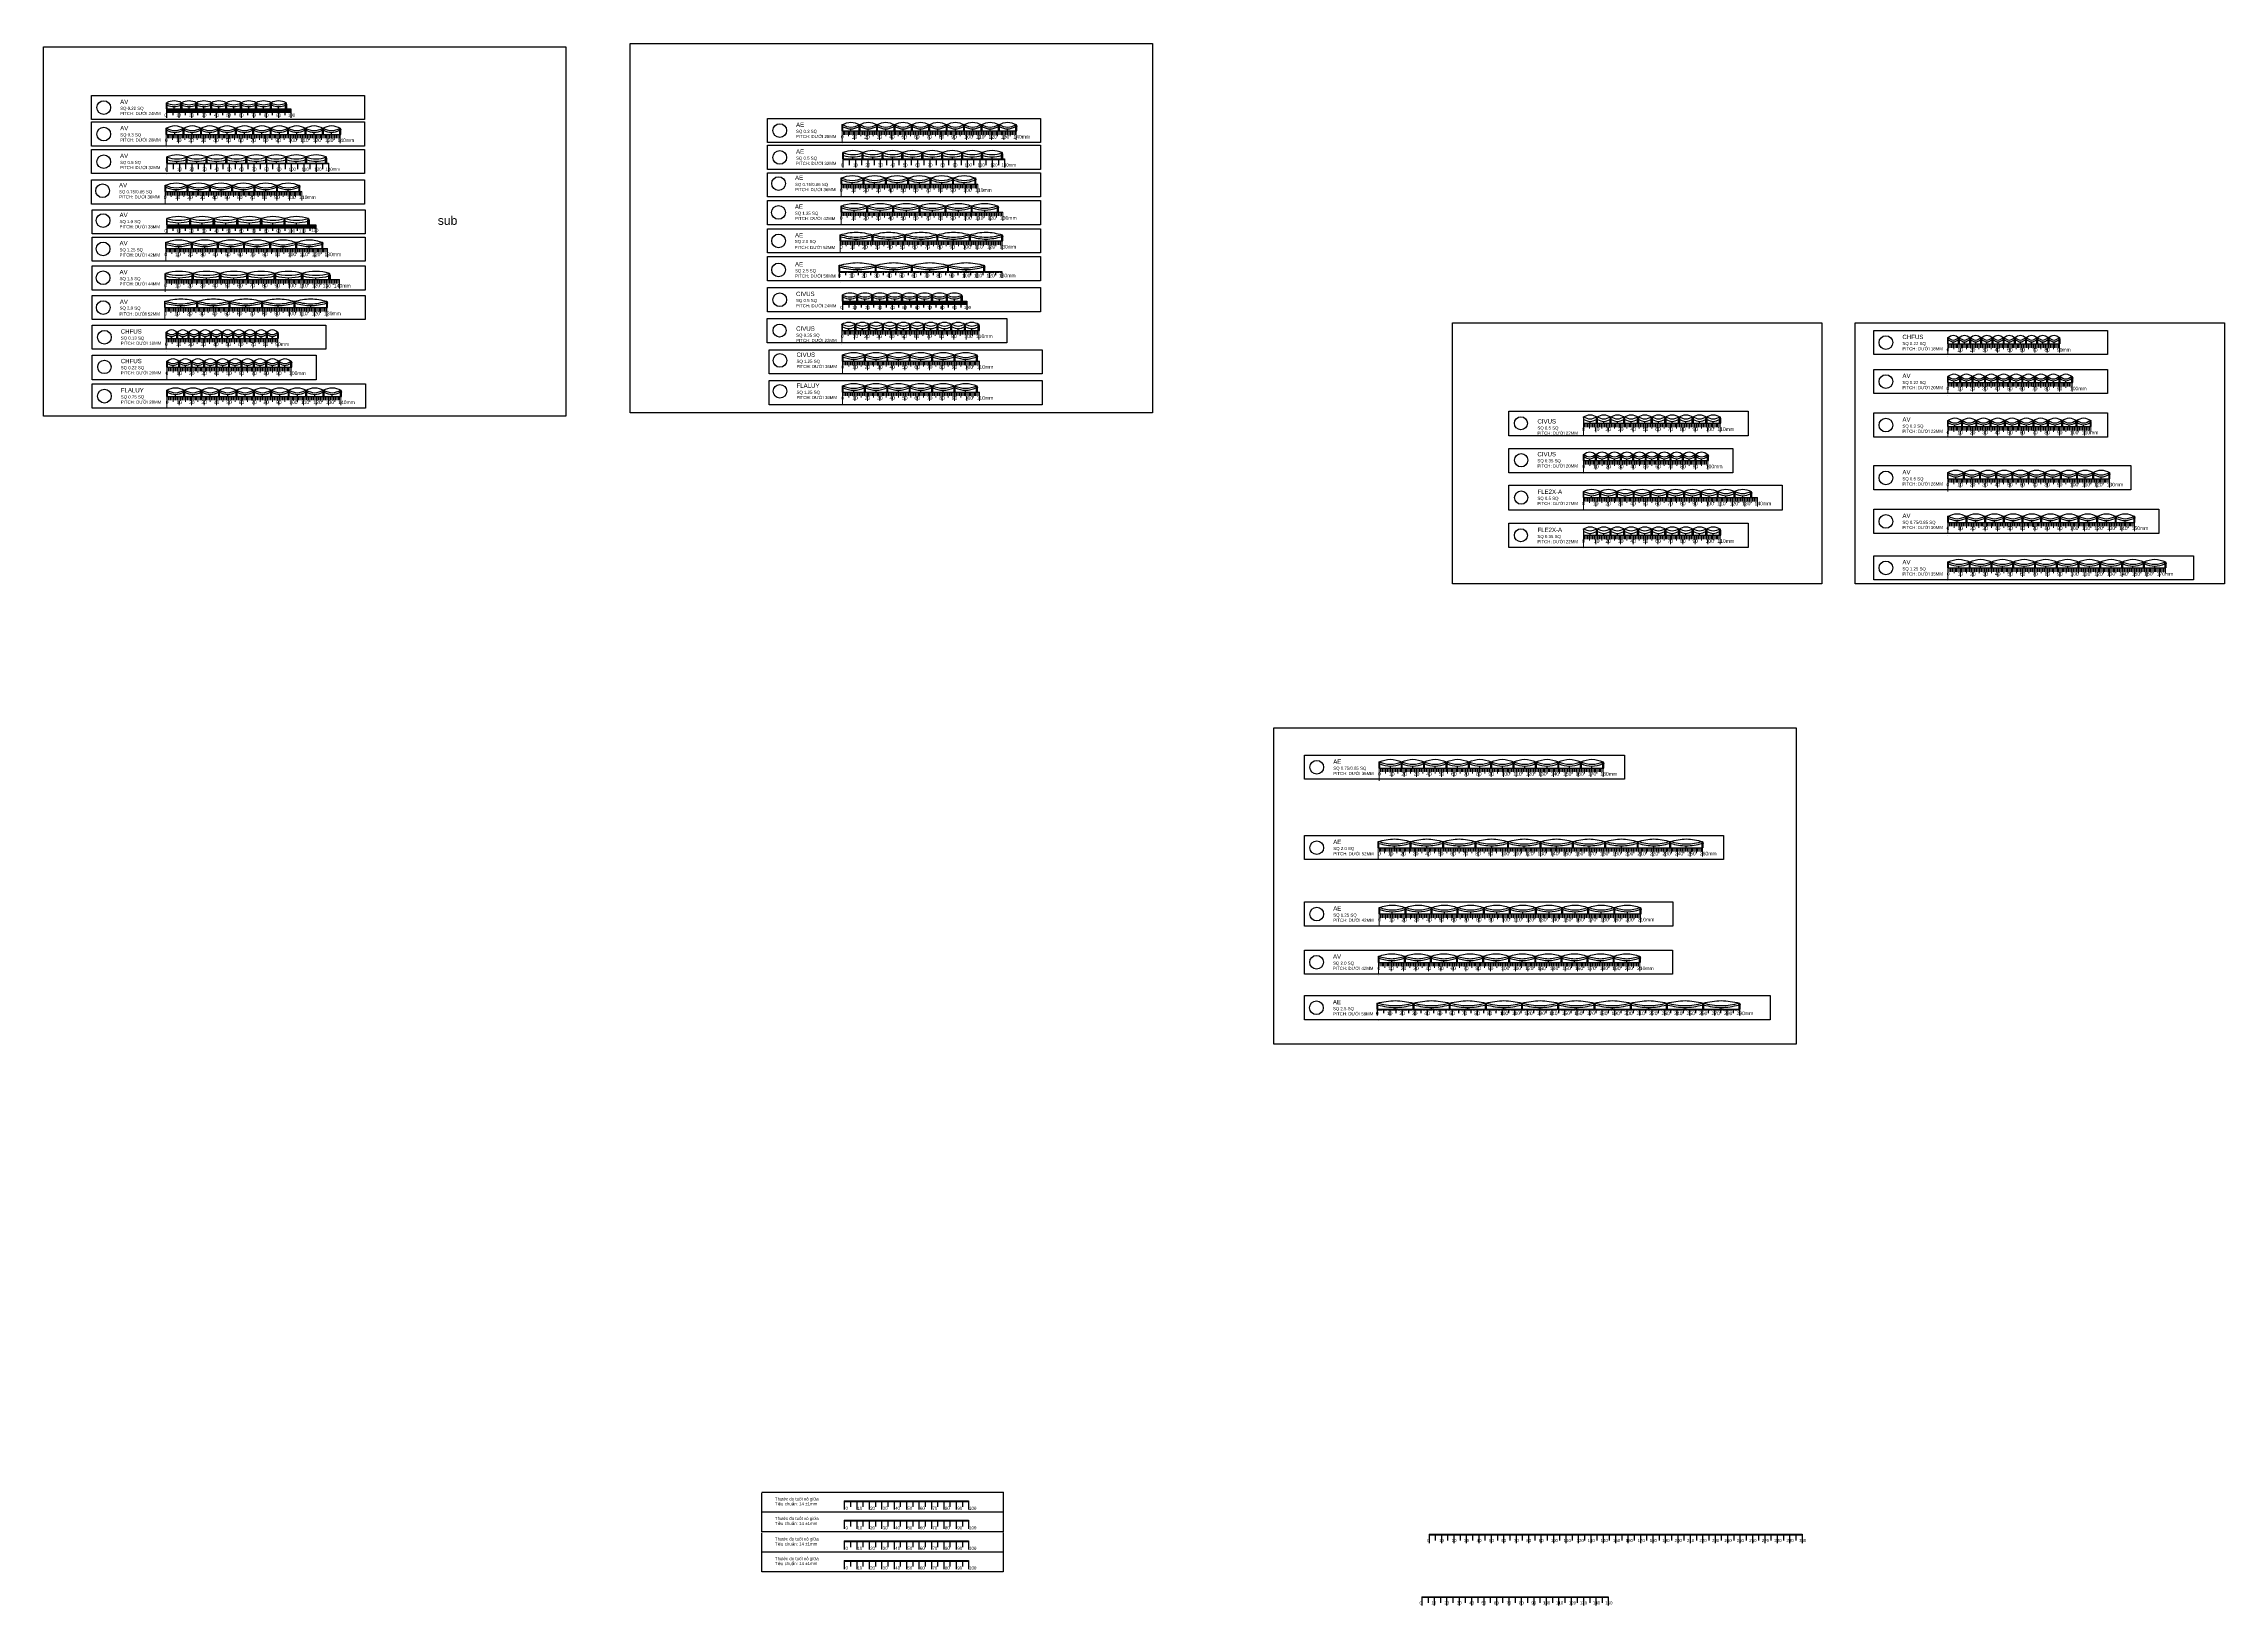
# Model space of a CAD drawing. Header units: millimetres. Extents: x 10828 to 12582, y 10200 to 11457.
import ezdxf

# ---------------------------------------------------------------- set-up
doc = ezdxf.new("R2010")
doc.units = ezdxf.units.MM
doc.linetypes.add('ACAD_ISO03W100', pattern=[30, 12, -18])
for name, color, linetype, lineweight in [('BTONG', 250, 'Continuous', 30), ('chigioixd', 1, 'ACAD_ISO03W100', 30), ('VATLIEU', 250, 'Continuous', 5)]:
    doc.layers.add(name, color=color, linetype=linetype, lineweight=lineweight)
doc.layers.add('GHICHU', color=7, linetype='Continuous')
doc.styles.get("Standard").update_dxf_attribs({"font": 'arial.ttf'})
doc.styles.add('VN-DIM', font='')
doc.styles.get('VN-DIM').set_extended_font_data('VNI-Helve')
pattern_1 = [(0, (55.0135, 0.145), (0, 6.985), [5.08, -1.905]), (90, (55.0135, 0.145), (-6.985, 4e-16), [5.08, -1.905])]
pattern_2 = [(0, (110.027, 0.2905), (0, 6.985), [5.08, -1.905]), (90, (110.027, 0.2905), (-6.985, 4e-16), [5.08, -1.905])]
pattern_3 = [(0, (165.0405, 0.436), (0, 6.985), [5.08, -1.905]), (90, (165.0405, 0.436), (-6.985, 4e-16), [5.08, -1.905])]
pattern_4 = [(0, (0, 0), (0, 6.985), [5.08, -1.905]), (90, (0, 0), (-6.985, 4e-16), [5.08, -1.905])]

# ---------------------------------------------------------------- blocks, each defined once
blk = doc.blocks.new('*U2')
for p, q in [((-5, 3.5), (-5, -3.5)), ((-5, 3.5), (-4, 3.5)), ((-4, 3.5), (-4, 2.5)), ((-4, 3.5), (-3, 3.5)), ((-3, 3.5), (-3, 2.5)), ((-3, 3.5), (-2, 3.5)), ((-2, 3.5), (-2, 2.5)), ((-2, 3.5), (-1, 3.5)), ((-1, 3.5), (-1, 2.5)), ((-1, 3.5), (0, 3.5)), ((0, 3.5), (0, -1.5)), ((0, 3.5), (1, 3.5)), ((1, 3.5), (1, 2.5)), ((1, 3.5), (2, 3.5)), ((2, 3.5), (2, 2.5)), ((2, 3.5), (3, 3.5)), ((3, 3.5), (3, 2.5)), ((3, 3.5), (4, 3.5)), ((4, 3.5), (4, 2.5)), ((4, 3.5), (5, 3.5)), ((5, 3.5), (5, -3.5))]:
    blk.add_line(p, q)
blk = doc.blocks.new('*U3')
at = {"color": 0, "linetype": 'ByBlock', "lineweight": -2, "transparency": 16777216}
for p in [(0, 0), (10, 0), (20, 0), (30, 0), (40, 0), (50, 0), (60, 0), (70, 0), (80, 0), (90, 0), (100, 0), (110, 0), (120, 0), (130, 0), (140, 0), (150, 0), (160, 0), (170, 0), (180, 0), (190, 0), (200, 0), (210, 0), (220, 0), (230, 0), (240, 0), (250, 0), (260, 0), (270, 0), (280, 0), (290, 0)]:
    blk.add_blockref('*U2', p, dxfattribs=at)
blk = doc.blocks.new('*U5')
h = blk.add_hatch(color=3)
h.dxf.hatch_style = 1
h.paths.add_polyline_path([(-15.7, 0.2), (-16.2, 1.8), (-16.2, -3.2), (-15.7, -3.2)])
h.paths.add_polyline_path([(-0.2, 1.8), (-0.7, 0.2), (-0.7, -3.2), (-0.2, -3.2)])
h.paths.add_polyline_path([(0.2, 0.2), (-0.2, 1.8), (-0.2, -3.2), (0.2, -3.2)])
h.paths.add_polyline_path([(15.8, 1.8), (15.3, 0.2), (15.3, -3.2), (15.8, -3.2)])
h.paths.add_polyline_path([(16.3, 0.2), (15.8, 1.8), (15.8, -3.2), (16.3, -3.2)])
for p, q in [((-0.7, 0.2), (-0.2, 1.8)), ((-0.7, -3.2), (-0.7, 0.2)), ((-0.2, 1.8), (-0.2, -3.2)), ((0.2, 0.2), (-0.2, 1.8)), ((0.2, -3.2), (0.2, 0.2)), ((15.3, 0.2), (15.8, 1.8)), ((15.3, -3.2), (15.3, 0.2)), ((15.8, 1.8), (15.8, -3.2)), ((16.3, 0.2), (15.8, 1.8)), ((16.3, -3.2), (16.3, 0.2))]:
    blk.add_line(p, q)
at = {"color": 1}
for p, q in [((-8.2, -3.2), (-8.2, -1.8)), ((7.8, -3.2), (7.8, -1.8))]:
    blk.add_line(p, q, dxfattribs=at)
at = {"color": 5}
for centre, start, end in [((-8.2, -18.8), 68.7607, 111.2393), ((7.8, 22.3), 248.7607, 291.2393), ((7.8, 22.3), 248.7607, 291.2393)]:
    blk.add_arc(centre, 22.1, start, end, dxfattribs=at)
at = {"color": 6}
for centre, start, end in [((-8.2, 22.3), 248.7607, 291.2393), ((-8.2, 22.3), 248.7607, 291.2393), ((7.8, -18.8), 68.7607, 111.2393)]:
    blk.add_arc(centre, 22.1, start, end, dxfattribs=at)
at = {"color": 1}
for centre in [(-8.2, 20.3), (7.8, 20.3)]:
    blk.add_arc(centre, 22.1, 250.1461, 289.8539, dxfattribs=at)
blk = doc.blocks.new('*U6')
at = {"color": 0, "linetype": 'ByBlock', "lineweight": -2, "transparency": 16777216}
for p in [(0, 0), (32, 0), (64, 0), (96, 0)]:
    blk.add_blockref('*U5', p, dxfattribs=at)
blk = doc.blocks.new('*U8')
h = blk.add_hatch(color=3)
h.dxf.hatch_style = 1
h.paths.add_polyline_path([(-11.8, 0.2), (-12.2, 1.7), (-12.2, -3.3), (-11.7, -3.3)])
h.paths.add_polyline_path([(-0.2, 1.7), (-0.7, 0.2), (-0.7, -3.3), (-0.2, -3.3)])
h.paths.add_polyline_path([(0.2, 0.2), (-0.2, 1.7), (-0.2, -3.3), (0.2, -3.3)])
h.paths.add_polyline_path([(11.8, 1.7), (11.3, 0.2), (11.3, -3.3), (11.8, -3.3)])
h.paths.add_polyline_path([(12.3, 0.2), (11.8, 1.7), (11.8, -3.3), (12.3, -3.3)])
for p, q in [((-0.7, 0.2), (-0.2, 1.7)), ((-0.7, -3.3), (-0.7, 0.2)), ((-0.2, -3.3), (-0.2, 1.7)), ((0.2, 0.2), (-0.2, 1.7)), ((0.2, -3.3), (0.2, 0.2)), ((11.3, 0.2), (11.8, 1.7)), ((11.3, -3.3), (11.3, 0.2)), ((12.3, 0.2), (11.8, 1.7)), ((11.8, 1.7), (11.8, -3.3)), ((12.3, -3.3), (12.3, 0.2))]:
    blk.add_line(p, q)
at = {"color": 1}
for p, q in [((-6.2, -3.3), (-6.2, -1.3)), ((5.8, -3.3), (5.8, -1.3))]:
    blk.add_line(p, q, dxfattribs=at)
at = {"color": 5}
for centre, start, end in [((-6.2, -9.5), 61.9275, 118.0725), ((5.8, 13), 241.9275, 298.0725)]:
    blk.add_arc(centre, 12.8, start, end, dxfattribs=at)
at = {"color": 6}
for centre, start, end in [((-6.2, 13), 241.9275, 298.0725), ((5.8, -9.5), 61.9275, 118.0725)]:
    blk.add_arc(centre, 12.8, start, end, dxfattribs=at)
at = {"color": 1}
for centre, start in [((-6.2, 11.5), 244.2665), ((5.8, 11.5), 244.4453)]:
    blk.add_arc(centre, 12.8, start, 295.5547, dxfattribs=at)
blk = doc.blocks.new('*U9')
at = {"color": 0, "linetype": 'ByBlock', "lineweight": -2, "transparency": 16777216}
for p in [(0, 0), (24, 0), (48, 0), (72, 0)]:
    blk.add_blockref('*U8', p, dxfattribs=at)
blk = doc.blocks.new('*U10')
h = blk.add_hatch(color=3)
h.dxf.hatch_style = 1
h.paths.add_polyline_path([(-11.8, 0.2), (-12.2, 1.7), (-12.2, -3.3), (-11.7, -3.3)])
h.paths.add_polyline_path([(-0.2, 1.7), (-0.7, 0.2), (-0.7, -3.3), (-0.2, -3.3)])
h.paths.add_polyline_path([(0.2, 0.2), (-0.2, 1.7), (-0.2, -3.3), (0.2, -3.3)])
h.paths.add_polyline_path([(11.8, 1.7), (11.3, 0.2), (11.3, -3.3), (11.8, -3.3)])
h.paths.add_polyline_path([(12.3, 0.2), (11.8, 1.7), (11.8, -3.3), (12.3, -3.3)])
for p, q in [((-0.7, 0.2), (-0.2, 1.7)), ((-0.7, -3.3), (-0.7, 0.2)), ((-0.2, -3.3), (-0.2, 1.7)), ((0.2, 0.2), (-0.2, 1.7)), ((0.2, -3.3), (0.2, 0.2)), ((11.3, 0.2), (11.8, 1.7)), ((11.3, -3.3), (11.3, 0.2)), ((12.3, 0.2), (11.8, 1.7)), ((11.8, 1.7), (11.8, -3.3)), ((12.3, -3.3), (12.3, 0.2))]:
    blk.add_line(p, q)
at = {"color": 1}
for p, q in [((-6.2, -3.3), (-6.2, -1.3)), ((5.8, -3.3), (5.8, -1.3))]:
    blk.add_line(p, q, dxfattribs=at)
at = {"color": 5}
for centre, start, end in [((-6.2, -9.5), 61.9275, 118.0725), ((5.8, 13), 241.9275, 298.0725)]:
    blk.add_arc(centre, 12.8, start, end, dxfattribs=at)
at = {"color": 6}
for centre, start, end in [((-6.2, 13), 241.9275, 298.0725), ((5.8, -9.5), 61.9275, 118.0725)]:
    blk.add_arc(centre, 12.8, start, end, dxfattribs=at)
at = {"color": 1}
for centre, start in [((-6.2, 11.5), 244.2665), ((5.8, 11.5), 244.4453)]:
    blk.add_arc(centre, 12.8, start, 295.5547, dxfattribs=at)
blk = doc.blocks.new('*U11')
at = {"color": 0, "linetype": 'ByBlock', "lineweight": -2, "transparency": 16777216}
for p in [(0, 0), (24, 0), (48, 0), (72, 0)]:
    blk.add_blockref('*U10', p, dxfattribs=at)
blk = doc.blocks.new('*U12')
h = blk.add_hatch(color=3)
h.dxf.hatch_style = 1
h.paths.add_polyline_path([(-15.7, 0.2), (-16.2, 1.8), (-16.2, -3.2), (-15.7, -3.2)])
h.paths.add_polyline_path([(-0.2, 1.8), (-0.7, 0.2), (-0.7, -3.2), (-0.2, -3.2)])
h.paths.add_polyline_path([(0.2, 0.2), (-0.2, 1.8), (-0.2, -3.2), (0.2, -3.2)])
h.paths.add_polyline_path([(15.8, 1.8), (15.3, 0.2), (15.3, -3.2), (15.8, -3.2)])
h.paths.add_polyline_path([(16.3, 0.2), (15.8, 1.8), (15.8, -3.2), (16.3, -3.2)])
for p, q in [((-0.7, 0.2), (-0.2, 1.8)), ((-0.7, -3.2), (-0.7, 0.2)), ((-0.2, 1.8), (-0.2, -3.2)), ((0.2, 0.2), (-0.2, 1.8)), ((0.2, -3.2), (0.2, 0.2)), ((15.3, 0.2), (15.8, 1.8)), ((15.3, -3.2), (15.3, 0.2)), ((15.8, 1.8), (15.8, -3.2)), ((16.3, 0.2), (15.8, 1.8)), ((16.3, -3.2), (16.3, 0.2))]:
    blk.add_line(p, q)
at = {"color": 1}
for p, q in [((-8.2, -3.2), (-8.2, -1.8)), ((7.8, -3.2), (7.8, -1.8))]:
    blk.add_line(p, q, dxfattribs=at)
at = {"color": 5}
for centre, start, end in [((-8.2, -18.8), 68.7607, 111.2393), ((7.8, 22.3), 248.7607, 291.2393), ((7.8, 22.3), 248.7607, 291.2393)]:
    blk.add_arc(centre, 22.1, start, end, dxfattribs=at)
at = {"color": 6}
for centre, start, end in [((-8.2, 22.3), 248.7607, 291.2393), ((-8.2, 22.3), 248.7607, 291.2393), ((7.8, -18.8), 68.7607, 111.2393)]:
    blk.add_arc(centre, 22.1, start, end, dxfattribs=at)
at = {"color": 1}
for centre in [(-8.2, 20.3), (7.8, 20.3)]:
    blk.add_arc(centre, 22.1, 250.1461, 289.8539, dxfattribs=at)
blk = doc.blocks.new('*U13')
at = {"color": 0, "linetype": 'ByBlock', "lineweight": -2, "transparency": 16777216}
for p in [(0, 0), (32, 0), (64, 0), (96, 0)]:
    blk.add_blockref('*U12', p, dxfattribs=at)
blk = doc.blocks.new('*U14')
h = blk.add_hatch(color=3)
h.dxf.hatch_style = 1
h.paths.add_polyline_path([(-18.7, 0.2), (-19.2, 1.7), (-19.2, -3.3), (-18.7, -3.3)])
h.paths.add_polyline_path([(-0.2, 1.7), (-0.7, 0.2), (-0.7, -3.3), (-0.2, -3.3)])
h.paths.add_polyline_path([(0.2, 0.2), (-0.2, 1.7), (-0.2, -3.3), (0.2, -3.3)])
h.paths.add_polyline_path([(18.8, 1.7), (18.3, 0.2), (18.3, -3.3), (18.8, -3.3)])
h.paths.add_polyline_path([(19.3, 0.2), (18.8, 1.7), (18.8, -3.3), (19.3, -3.3)])
for p, q in [((-0.7, 0.2), (-0.2, 1.7)), ((-0.7, -3.3), (-0.7, 0.2)), ((-0.2, -3.3), (-0.2, 1.7)), ((0.2, 0.2), (-0.2, 1.7)), ((0.2, -3.3), (0.2, 0.2)), ((18.3, 0.2), (18.8, 1.7)), ((18.3, -3.3), (18.3, 0.2)), ((18.8, -3.3), (18.8, 1.7)), ((18.8, 1.7), (19.3, 0.2)), ((19.3, 0.2), (19.3, -3.3))]:
    blk.add_line(p, q)
at = {"color": 1}
for p, q in [((-9.7, -3.3), (-9.7, -1.8)), ((9.3, -3.3), (9.2, -1.8)), ((9.3, -3.3), (9.3, -1.8))]:
    blk.add_line(p, q, dxfattribs=at)
at = {"color": 5}
for centre, start, end in [((-9.7, -27.6), 72.0544, 107.9456), ((9.3, 31.1), 252.0544, 287.9456)]:
    blk.add_arc(centre, 30.8, start, end, dxfattribs=at)
at = {"color": 6}
for centre, start, end in [((-9.7, 31.1), 252.0544, 287.9456), ((9.3, -27.6), 72.0544, 107.9456)]:
    blk.add_arc(centre, 30.8, start, end, dxfattribs=at)
at = {"color": 1}
for centre, start, end in [((-9.7, 29.1), 253.0284, 286.9716), ((9.3, 29.1), 253.0083, 286.9847)]:
    blk.add_arc(centre, 30.8, start, end, dxfattribs=at)
blk = doc.blocks.new('*U15')
at = {"color": 0, "linetype": 'ByBlock', "lineweight": -2, "transparency": 16777216}
for p in [(0, 0), (38, 0), (76, 0)]:
    blk.add_blockref('*U14', p, dxfattribs=at)
blk = doc.blocks.new('*U16')
for p, q in [((-4.5, 3.5), (-4.5, 0.5)), ((-3.5, 3.5), (-3.5, 0.5)), ((-2.5, 3.5), (-2.5, 0.5)), ((-1.5, 3.5), (-1.5, 0.5)), ((-0.5, 3.5), (-0.5, -1.5)), ((0.5, 3.5), (0.5, 0.5)), ((1.5, 3.5), (1.5, 0.5)), ((2.5, 3.5), (2.5, 0.5)), ((3.5, 3.5), (3.5, 0.5)), ((4.5, 3.5), (4.5, -3.5)), ((4.5, 3.5), (4.5, -3.5))]:
    blk.add_line(p, q)
blk = doc.blocks.new('*U17')
at = {"color": 0, "linetype": 'ByBlock', "lineweight": -2, "transparency": 16777216}
for p in [(0, 0), (10, 0), (20, 0)]:
    blk.add_blockref('*U16', p, dxfattribs=at)
blk = doc.blocks.new('*U18')
h = blk.add_hatch(color=3)
h.dxf.hatch_style = 1
h.paths.add_polyline_path([(-21.7, 0.2), (-22.2, 1.7), (-22.2, -3.2), (-21.7, -3.2)])
h.paths.add_polyline_path([(-0.2, 1.7), (-0.7, 0.2), (-0.7, -3.2), (-0.2, -3.2)])
h.paths.add_polyline_path([(0.2, 0.2), (-0.2, 1.7), (-0.2, -3.2), (0.2, -3.2)])
h.paths.add_polyline_path([(21.8, 1.7), (21.3, 0.2), (21.3, -3.2), (21.8, -3.2)])
h.paths.add_polyline_path([(22.3, 0.2), (21.8, 1.7), (21.8, -3.2), (22.3, -3.2)])
for p, q in [((-0.7, 0.2), (-0.2, 1.7)), ((-0.7, -3.2), (-0.7, 0.2)), ((-0.2, -3.2), (-0.2, 1.7)), ((-0.2, 1.7), (0.2, 0.2)), ((0.2, 0.2), (0.2, -3.2)), ((21.8, 1.7), (21.3, 0.2)), ((21.3, -3.2), (21.3, 0.2)), ((21.8, 1.7), (21.8, -3.2)), ((22.3, 0.2), (21.8, 1.7)), ((22.3, 0.2), (22.3, -3.2))]:
    blk.add_line(p, q)
at = {"color": 1}
for p, q in [((-11.2, -3.2), (-11.2, -1.8)), ((10.8, -3.2), (10.8, -1.7)), ((10.8, -3.2), (10.8, -1.8))]:
    blk.add_line(p, q, dxfattribs=at)
for centre, start, end in [((-11.2, -37.8), 74.4697, 105.5303), ((-11.2, -37.8), 74.4697, 105.5303), ((-11.2, -37.8), 74.4697, 105.5303), ((-11.2, 41.3), 254.4697, 285.5303), ((-11.2, 41.3), 254.4697, 285.5303), ((-11.2, 41.3), 254.4697, 285.5303), ((10.8, -37.8), 74.4697, 105.5303), ((10.8, -37.8), 74.4697, 105.5303), ((10.8, -37.8), 74.4697, 105.5303), ((10.8, 41.3), 254.4697, 285.5303), ((10.8, 41.3), 254.4697, 285.5303), ((10.8, 41.3), 254.4697, 285.5303)]:
    blk.add_arc(centre, 41.1, start, end)
at = {"color": 5}
for centre, start, end in [((-11.2, -37.8), 74.4697, 105.5303), ((10.8, 41.3), 254.4697, 285.5303)]:
    blk.add_arc(centre, 41.1, start, end, dxfattribs=at)
at = {"color": 6}
for centre, start, end in [((-11.2, 41.3), 254.4697, 285.5303), ((10.8, -37.8), 74.4697, 105.5303)]:
    blk.add_arc(centre, 41.1, start, end, dxfattribs=at)
at = {"color": 1}
for centre in [(-11.2, 39.4), (10.8, 39.4)]:
    blk.add_arc(centre, 41.1, 255.1922, 284.8078, dxfattribs=at)
blk = doc.blocks.new('*U19')
at = {"color": 0, "linetype": 'ByBlock', "lineweight": -2, "transparency": 16777216}
for p in [(0, 0), (44, 0), (88, 0)]:
    blk.add_blockref('*U18', p, dxfattribs=at)
blk = doc.blocks.new('*U20')
at = {"layer": 'BTONG', "color": 0, "linetype": 'ByBlock', "lineweight": 13, "ltscale": 0.13}
for p, q in [((-4.5, 0.4), (-4.5, 3.6)), ((-3.5, 0.4), (-3.5, 3.6)), ((-2.5, 0.4), (-2.5, 3.6)), ((-1.5, 0.4), (-1.5, 3.6)), ((-0.5, 3.6), (-0.5, -0.7)), ((0.5, 0.4), (0.5, 3.6)), ((1.5, 0.4), (1.5, 3.6)), ((2.5, 0.4), (2.5, 3.6)), ((3.5, 0.4), (3.5, 3.6)), ((4.5, 0.4), (4.5, 3.6))]:
    blk.add_line(p, q, dxfattribs=at)
at = {"layer": 'VATLIEU', "color": 4, "linetype": 'ByBlock', "lineweight": 13, "ltscale": 0.13}
blk.add_line((4.5, 3.6), (4.5, -3.6), dxfattribs=at)
blk = doc.blocks.new('*U21')
at = {"color": 0, "linetype": 'ByBlock', "lineweight": -2, "transparency": 16777216}
for p in [(0, 0), (10, 0)]:
    blk.add_blockref('*U20', p, dxfattribs=at)

msp = doc.modelspace()

# ---------------------------------------------------------------- hatches: boundary and pattern name
h = msp.add_hatch(color=3)
h.dxf.hatch_style = 1
h.paths.add_polyline_path([(10927.3, 11387.2), (10926.8, 11388.7), (10926.8, 11383.7), (10927.3, 11383.7)])
h.paths.add_polyline_path([(10940.8, 11388.7), (10940.3, 11387.2), (10940.3, 11383.7), (10940.8, 11383.7)])
h.paths.add_polyline_path([(10941.3, 11387.2), (10940.8, 11388.7), (10940.8, 11383.7), (10941.3, 11383.7)])
h.paths.add_polyline_path([(10954.8, 11388.7), (10954.3, 11387.2), (10954.3, 11383.7), (10954.8, 11383.7)])
h.paths.add_polyline_path([(10955.3, 11387.2), (10954.8, 11388.7), (10954.8, 11383.7), (10955.3, 11383.7)])
h.paths.add_polyline_path([(10968.8, 11388.7), (10968.3, 11387.2), (10968.3, 11383.7), (10968.8, 11383.7)])
h.paths.add_polyline_path([(10969.3, 11387.2), (10968.8, 11388.7), (10968.8, 11383.7), (10969.3, 11383.7)])
h.paths.add_polyline_path([(10982.8, 11388.7), (10982.3, 11387.2), (10982.3, 11383.7), (10982.8, 11383.7)])
h.paths.add_polyline_path([(10983.3, 11387.2), (10982.8, 11388.7), (10982.8, 11383.7), (10983.3, 11383.7)])
h.paths.add_polyline_path([(10996.8, 11388.7), (10996.3, 11387.2), (10996.3, 11383.7), (10996.8, 11383.7)])
h.paths.add_polyline_path([(10997.3, 11387.2), (10996.8, 11388.7), (10996.8, 11383.7), (10997.3, 11383.7)])
h.paths.add_polyline_path([(11011.3, 11387.2), (11010.8, 11388.7), (11010.8, 11383.7), (11011.3, 11383.7)])
h.paths.add_polyline_path([(11010.8, 11388.7), (11010.3, 11387.2), (11010.3, 11383.7), (11010.8, 11383.7)])
h.paths.add_polyline_path([(11024.8, 11388.7), (11024.3, 11387.2), (11024.3, 11383.7), (11024.8, 11383.7)])
h.paths.add_polyline_path([(11025.3, 11387.2), (11024.8, 11388.7), (11024.8, 11383.7), (11025.3, 11383.7)])
h.paths.add_polyline_path([(11038.8, 11388.7), (11038.3, 11387.2), (11038.3, 11383.7), (11038.8, 11383.7)])
h.paths.add_polyline_path([(11039.3, 11387.2), (11038.8, 11388.7), (11038.8, 11383.7), (11039.3, 11383.7)])
h.paths.add_polyline_path([(11053.3, 11387.2), (11052.8, 11388.7), (11052.8, 11383.7), (11053.3, 11383.7)])
h.paths.add_polyline_path([(11052.8, 11388.7), (11052.3, 11387.2), (11052.3, 11383.7), (11052.8, 11383.7)])
h.paths.add_polyline_path([(11066.8, 11388.7), (11066.3, 11387.2), (11066.3, 11383.7), (11066.8, 11383.7)])
h.paths.add_polyline_path([(11067.3, 11387.2), (11066.8, 11388.7), (11066.8, 11383.7), (11067.3, 11383.7)])
h = msp.add_hatch(color=3)
h.dxf.hatch_style = 1
h.paths.add_polyline_path([(11470.9, 11390), (11470.4, 11391.5), (11470.4, 11386.5), (11470.9, 11386.5)])
h.paths.add_polyline_path([(11484.4, 11391.5), (11483.9, 11390), (11483.9, 11386.5), (11484.4, 11386.5)])
h.paths.add_polyline_path([(11484.9, 11390), (11484.4, 11391.5), (11484.4, 11386.5), (11484.9, 11386.5)])
h.paths.add_polyline_path([(11498.4, 11391.5), (11497.9, 11390), (11497.9, 11386.5), (11498.4, 11386.5)])
h.paths.add_polyline_path([(11498.9, 11390), (11498.4, 11391.5), (11498.4, 11386.5), (11498.9, 11386.5)])
h.paths.add_polyline_path([(11512.4, 11391.5), (11511.9, 11390), (11511.9, 11386.5), (11512.4, 11386.5)])
h.paths.add_polyline_path([(11512.9, 11390), (11512.4, 11391.5), (11512.4, 11386.5), (11512.9, 11386.5)])
h.paths.add_polyline_path([(11526.4, 11391.5), (11525.9, 11390), (11525.9, 11386.5), (11526.4, 11386.5)])
h.paths.add_polyline_path([(11526.9, 11390), (11526.4, 11391.5), (11526.4, 11386.5), (11526.9, 11386.5)])
h.paths.add_polyline_path([(11540.4, 11391.5), (11539.9, 11390), (11539.9, 11386.5), (11540.4, 11386.5)])
h.paths.add_polyline_path([(11540.9, 11390), (11540.4, 11391.5), (11540.4, 11386.5), (11540.9, 11386.5)])
h.paths.add_polyline_path([(11554.9, 11390), (11554.4, 11391.5), (11554.4, 11386.5), (11554.9, 11386.5)])
h.paths.add_polyline_path([(11554.4, 11391.5), (11553.9, 11390), (11553.9, 11386.5), (11554.4, 11386.5)])
h.paths.add_polyline_path([(11568.4, 11391.5), (11567.9, 11390), (11567.9, 11386.5), (11568.4, 11386.5)])
h.paths.add_polyline_path([(11568.9, 11390), (11568.4, 11391.5), (11568.4, 11386.5), (11568.9, 11386.5)])
h.paths.add_polyline_path([(11582.4, 11391.5), (11581.9, 11390), (11581.9, 11386.5), (11582.4, 11386.5)])
h.paths.add_polyline_path([(11582.9, 11390), (11582.4, 11391.5), (11582.4, 11386.5), (11582.9, 11386.5)])
h.paths.add_polyline_path([(11596.9, 11390), (11596.4, 11391.5), (11596.4, 11386.5), (11596.9, 11386.5)])
h.paths.add_polyline_path([(11596.4, 11391.5), (11595.9, 11390), (11595.9, 11386.5), (11596.4, 11386.5)])
h.paths.add_polyline_path([(11610.4, 11391.5), (11609.9, 11390), (11609.9, 11386.5), (11610.4, 11386.5)])
h.paths.add_polyline_path([(11610.9, 11390), (11610.4, 11391.5), (11610.4, 11386.5), (11610.9, 11386.5)])
h = msp.add_hatch(color=3)
h.dxf.hatch_style = 1
h.paths.add_polyline_path([(11506, 11347.1), (11505.5, 11348.6), (11505.5, 11343.6), (11506, 11343.6)])
h.paths.add_polyline_path([(11505.5, 11348.6), (11505, 11347.1), (11505, 11343.6), (11505.5, 11343.6)])
h.paths.add_polyline_path([(11487.5, 11348.6), (11487, 11347.1), (11487, 11343.6), (11487.5, 11343.6)])
h.paths.add_polyline_path([(11488, 11347.1), (11487.5, 11348.6), (11487.5, 11343.6), (11488, 11343.6)])
h.paths.add_polyline_path([(11470, 11347.1), (11469.5, 11348.6), (11469.5, 11343.6), (11470, 11343.6)])
h = msp.add_hatch(color=3)
h.dxf.hatch_style = 1
h.paths.add_polyline_path([(11542, 11347.1), (11541.5, 11348.6), (11541.5, 11343.6), (11542, 11343.6)])
h.paths.add_polyline_path([(11541.5, 11348.6), (11541, 11347.1), (11541, 11343.6), (11541.5, 11343.6)])
h.paths.add_polyline_path([(11523.5, 11348.6), (11523, 11347.1), (11523, 11343.6), (11523.5, 11343.6)])
h.paths.add_polyline_path([(11524, 11347.1), (11523.5, 11348.6), (11523.5, 11343.6), (11524, 11343.6)])
h.paths.add_polyline_path([(11506, 11347.1), (11505.5, 11348.6), (11505.5, 11343.6), (11506, 11343.6)])
h = msp.add_hatch(color=3)
h.dxf.hatch_style = 1
h.paths.add_polyline_path([(11578, 11347.1), (11577.5, 11348.6), (11577.5, 11343.6), (11578, 11343.6)])
h.paths.add_polyline_path([(11577.5, 11348.6), (11577, 11347.1), (11577, 11343.6), (11577.5, 11343.6)])
h.paths.add_polyline_path([(11559.5, 11348.6), (11559, 11347.1), (11559, 11343.6), (11559.5, 11343.6)])
h.paths.add_polyline_path([(11560, 11347.1), (11559.5, 11348.6), (11559.5, 11343.6), (11560, 11343.6)])
h.paths.add_polyline_path([(11542, 11347.1), (11541.5, 11348.6), (11541.5, 11343.6), (11542, 11343.6)])
h = msp.add_hatch(color=3)
h.dxf.hatch_style = 1
h.paths.add_polyline_path([(10962.4, 11341.2), (10961.9, 11342.7), (10961.9, 11337.7), (10962.4, 11337.7)])
h.paths.add_polyline_path([(10961.9, 11342.7), (10961.4, 11341.2), (10961.4, 11337.7), (10961.9, 11337.7)])
h.paths.add_polyline_path([(10943.9, 11342.7), (10943.4, 11341.2), (10943.4, 11337.7), (10943.9, 11337.7)])
h.paths.add_polyline_path([(10944.4, 11341.2), (10943.9, 11342.7), (10943.9, 11337.7), (10944.4, 11337.7)])
h.paths.add_polyline_path([(10926.4, 11341.2), (10925.9, 11342.7), (10925.9, 11337.7), (10926.4, 11337.7)])
h = msp.add_hatch(color=3)
h.dxf.hatch_style = 1
h.paths.add_polyline_path([(10998.4, 11341.2), (10997.9, 11342.7), (10997.9, 11337.7), (10998.4, 11337.7)])
h.paths.add_polyline_path([(10997.9, 11342.7), (10997.4, 11341.2), (10997.4, 11337.7), (10997.9, 11337.7)])
h.paths.add_polyline_path([(10979.9, 11342.7), (10979.4, 11341.2), (10979.4, 11337.7), (10979.9, 11337.7)])
h.paths.add_polyline_path([(10980.4, 11341.2), (10979.9, 11342.7), (10979.9, 11337.7), (10980.4, 11337.7)])
h.paths.add_polyline_path([(10962.4, 11341.2), (10961.9, 11342.7), (10961.9, 11337.7), (10962.4, 11337.7)])
h = msp.add_hatch(color=3)
h.dxf.hatch_style = 1
h.paths.add_polyline_path([(11034.4, 11341.2), (11033.9, 11342.7), (11033.9, 11337.7), (11034.4, 11337.7)])
h.paths.add_polyline_path([(11033.9, 11342.7), (11033.4, 11341.2), (11033.4, 11337.7), (11033.9, 11337.7)])
h.paths.add_polyline_path([(11015.9, 11342.7), (11015.4, 11341.2), (11015.4, 11337.7), (11015.9, 11337.7)])
h.paths.add_polyline_path([(11016.4, 11341.2), (11015.9, 11342.7), (11015.9, 11337.7), (11016.4, 11337.7)])
h.paths.add_polyline_path([(10998.4, 11341.2), (10997.9, 11342.7), (10997.9, 11337.7), (10998.4, 11337.7)])
h = msp.add_hatch(color=3)
h.dxf.hatch_style = 1
h.paths.add_polyline_path([(11470, 11324.7), (11469.5, 11326.2), (11469.5, 11321.2), (11470, 11321.2)])
h.paths.add_polyline_path([(11490.5, 11326.2), (11490, 11324.7), (11490, 11321.2), (11490.5, 11321.2)])
h.paths.add_polyline_path([(11491, 11324.7), (11490.5, 11326.2), (11490.5, 11321.2), (11491, 11321.2)])
h.paths.add_polyline_path([(11511.5, 11326.2), (11511, 11324.7), (11511, 11321.2), (11511.5, 11321.2)])
h.paths.add_polyline_path([(11512, 11324.7), (11511.5, 11326.2), (11511.5, 11321.2), (11512, 11321.2)])
h = msp.add_hatch(color=3)
h.dxf.hatch_style = 1
h.paths.add_polyline_path([(11512, 11324.7), (11511.5, 11326.2), (11511.5, 11321.2), (11512, 11321.2)])
h.paths.add_polyline_path([(11532.5, 11326.2), (11532, 11324.7), (11532, 11321.2), (11532.5, 11321.2)])
h.paths.add_polyline_path([(11533, 11324.7), (11532.5, 11326.2), (11532.5, 11321.2), (11533, 11321.2)])
h.paths.add_polyline_path([(11553.5, 11326.2), (11553, 11324.7), (11553, 11321.2), (11553.5, 11321.2)])
h.paths.add_polyline_path([(11554, 11324.7), (11553.5, 11326.2), (11553.5, 11321.2), (11554, 11321.2)])
h = msp.add_hatch(color=3)
h.dxf.hatch_style = 1
h.paths.add_polyline_path([(11554, 11324.7), (11553.5, 11326.2), (11553.5, 11321.2), (11554, 11321.2)])
h.paths.add_polyline_path([(11574.5, 11326.2), (11574, 11324.7), (11574, 11321.2), (11574.5, 11321.2)])
h.paths.add_polyline_path([(11575, 11324.7), (11574.5, 11326.2), (11574.5, 11321.2), (11575, 11321.2)])
h.paths.add_polyline_path([(11595.5, 11326.2), (11595, 11324.7), (11595, 11321.2), (11595.5, 11321.2)])
h.paths.add_polyline_path([(11596, 11324.7), (11595.5, 11326.2), (11595.5, 11321.2), (11596, 11321.2)])
h = msp.add_hatch(color=3)
h.dxf.hatch_style = 1
h.paths.add_polyline_path([(10926.9, 11295.4), (10926.4, 11296.9), (10926.4, 11291.9), (10926.9, 11291.9)])
h.paths.add_polyline_path([(10947.4, 11296.9), (10946.9, 11295.4), (10946.9, 11291.9), (10947.4, 11291.9)])
h.paths.add_polyline_path([(10947.9, 11295.4), (10947.4, 11296.9), (10947.4, 11291.9), (10947.9, 11291.9)])
h.paths.add_polyline_path([(10968.4, 11296.9), (10967.9, 11295.4), (10967.9, 11291.9), (10968.4, 11291.9)])
h.paths.add_polyline_path([(10968.9, 11295.4), (10968.4, 11296.9), (10968.4, 11291.9), (10968.9, 11291.9)])
h = msp.add_hatch(color=3)
h.dxf.hatch_style = 1
h.paths.add_polyline_path([(10968.9, 11295.4), (10968.4, 11296.9), (10968.4, 11291.9), (10968.9, 11291.9)])
h.paths.add_polyline_path([(10989.4, 11296.9), (10988.9, 11295.4), (10988.9, 11291.9), (10989.4, 11291.9)])
h.paths.add_polyline_path([(10989.9, 11295.4), (10989.4, 11296.9), (10989.4, 11291.9), (10989.9, 11291.9)])
h.paths.add_polyline_path([(11010.4, 11296.9), (11009.9, 11295.4), (11009.9, 11291.9), (11010.4, 11291.9)])
h.paths.add_polyline_path([(11010.9, 11295.4), (11010.4, 11296.9), (11010.4, 11291.9), (11010.9, 11291.9)])
h = msp.add_hatch(color=3)
h.dxf.hatch_style = 1
h.paths.add_polyline_path([(11010.9, 11295.4), (11010.4, 11296.9), (11010.4, 11291.9), (11010.9, 11291.9)])
h.paths.add_polyline_path([(11031.4, 11296.9), (11030.9, 11295.4), (11030.9, 11291.9), (11031.4, 11291.9)])
h.paths.add_polyline_path([(11031.9, 11295.4), (11031.4, 11296.9), (11031.4, 11291.9), (11031.9, 11291.9)])
h.paths.add_polyline_path([(11052.4, 11296.9), (11051.9, 11295.4), (11051.9, 11291.9), (11052.4, 11291.9)])
h.paths.add_polyline_path([(11052.9, 11295.4), (11052.4, 11296.9), (11052.4, 11291.9), (11052.9, 11291.9)])
h = msp.add_hatch(color=3)
h.dxf.hatch_style = 1
h.paths.add_polyline_path([(11469.2, 11301.5), (11468.7, 11303), (11468.7, 11298), (11469.2, 11298)])
h.paths.add_polyline_path([(11494.8, 11303), (11494.3, 11301.5), (11494.3, 11298), (11494.8, 11298)])
h.paths.add_polyline_path([(11495.3, 11301.5), (11494.8, 11303), (11494.8, 11298), (11495.3, 11298)])
h.paths.add_polyline_path([(11520.8, 11303), (11520.3, 11301.5), (11520.3, 11298), (11520.8, 11298)])
h.paths.add_polyline_path([(11521.3, 11301.5), (11520.8, 11303), (11520.8, 11298), (11521.3, 11298)])
h = msp.add_hatch(color=3)
h.dxf.hatch_style = 1
h.paths.add_polyline_path([(11521.3, 11301.5), (11520.8, 11303), (11520.8, 11298), (11521.3, 11298)])
h.paths.add_polyline_path([(11546.9, 11303), (11546.4, 11301.5), (11546.4, 11298), (11546.9, 11298)])
h.paths.add_polyline_path([(11547.4, 11301.5), (11546.9, 11303), (11546.9, 11298), (11547.4, 11298)])
h.paths.add_polyline_path([(11573, 11303), (11572.5, 11301.5), (11572.5, 11298), (11573, 11298)])
h.paths.add_polyline_path([(11573.5, 11301.5), (11573, 11303), (11573, 11298), (11573.5, 11298)])
h = msp.add_hatch(color=3)
h.dxf.hatch_style = 1
h.paths.add_polyline_path([(11599.1, 11303), (11598.6, 11301.5), (11598.6, 11298), (11599.1, 11298)])
h.paths.add_polyline_path([(11599.6, 11301.5), (11599.1, 11303), (11599.1, 11298), (11599.6, 11298)])
h = msp.add_hatch(color=3)
h.dxf.hatch_style = 1
h.paths.add_polyline_path([(11468.6, 11276.9), (11468.1, 11278.4), (11468.1, 11273.4), (11468.6, 11273.4)])
h.paths.add_polyline_path([(11497.3, 11278.4), (11496.8, 11276.9), (11496.8, 11273.4), (11497.3, 11273.4)])
h.paths.add_polyline_path([(11497.8, 11276.9), (11497.3, 11278.4), (11497.3, 11273.4), (11497.8, 11273.4)])
h.paths.add_polyline_path([(11526.4, 11278.4), (11525.9, 11276.9), (11525.9, 11273.4), (11526.4, 11273.4)])
h.paths.add_polyline_path([(11526.9, 11276.9), (11526.4, 11278.4), (11526.4, 11273.4), (11526.9, 11273.4)])
h = msp.add_hatch(color=3)
h.dxf.hatch_style = 1
h.paths.add_polyline_path([(11526.9, 11276.9), (11526.4, 11278.4), (11526.4, 11273.4), (11526.9, 11273.4)])
h.paths.add_polyline_path([(11555.5, 11278.4), (11555, 11276.9), (11555, 11273.4), (11555.5, 11273.4)])
h.paths.add_polyline_path([(11556, 11276.9), (11555.5, 11278.4), (11555.5, 11273.4), (11556, 11273.4)])
h.paths.add_polyline_path([(11584.6, 11278.4), (11584.1, 11276.9), (11584.1, 11273.4), (11584.6, 11273.4)])
h.paths.add_polyline_path([(11585.1, 11276.9), (11584.6, 11278.4), (11584.6, 11273.4), (11585.1, 11273.4)])
h = msp.add_hatch(color=3)
h.dxf.hatch_style = 1
h.paths.add_polyline_path([(10926.1, 11247.9), (10925.6, 11249.4), (10925.6, 11244.4), (10926.1, 11244.4)])
h.paths.add_polyline_path([(10951.7, 11249.4), (10951.2, 11247.9), (10951.2, 11244.4), (10951.7, 11244.4)])
h.paths.add_polyline_path([(10952.2, 11247.9), (10951.7, 11249.4), (10951.7, 11244.4), (10952.2, 11244.4)])
h.paths.add_polyline_path([(10977.8, 11249.4), (10977.3, 11247.9), (10977.3, 11244.4), (10977.8, 11244.4)])
h.paths.add_polyline_path([(10978.3, 11247.9), (10977.8, 11249.4), (10977.8, 11244.4), (10978.3, 11244.4)])
h = msp.add_hatch(color=3)
h.dxf.hatch_style = 1
h.paths.add_polyline_path([(10978.3, 11247.9), (10977.8, 11249.4), (10977.8, 11244.4), (10978.3, 11244.4)])
h.paths.add_polyline_path([(11003.9, 11249.4), (11003.4, 11247.9), (11003.4, 11244.4), (11003.9, 11244.4)])
h.paths.add_polyline_path([(11004.4, 11247.9), (11003.9, 11249.4), (11003.9, 11244.4), (11004.4, 11244.4)])
h.paths.add_polyline_path([(11030, 11249.4), (11029.5, 11247.9), (11029.5, 11244.4), (11030, 11244.4)])
h.paths.add_polyline_path([(11030.5, 11247.9), (11030, 11249.4), (11030, 11244.4), (11030.5, 11244.4)])
h = msp.add_hatch(color=3)
h.dxf.hatch_style = 1
h.paths.add_polyline_path([(11056.1, 11249.4), (11055.6, 11247.9), (11055.6, 11244.4), (11056.1, 11244.4)])
h.paths.add_polyline_path([(11056.6, 11247.9), (11056.1, 11249.4), (11056.1, 11244.4), (11056.6, 11244.4)])
h = msp.add_hatch(color=3)
h.dxf.hatch_style = 1
h.paths.add_polyline_path([(10944.7, 11224.6), (10944.2, 11223.1), (10944.2, 11219.6), (10944.7, 11219.6)])
h.paths.add_polyline_path([(10945.2, 11223.1), (10944.7, 11224.6), (10944.7, 11219.6), (10945.2, 11219.6)])
h.paths.add_polyline_path([(10935.7, 11224.6), (10935.2, 11223.1), (10935.2, 11219.6), (10935.7, 11219.6)])
h.paths.add_polyline_path([(10936.2, 11223.1), (10935.7, 11224.6), (10935.7, 11219.6), (10936.2, 11219.6)])
h.paths.add_polyline_path([(10927.2, 11223.1), (10926.7, 11224.6), (10926.7, 11219.6), (10927.2, 11219.6)])
h = msp.add_hatch(color=3)
h.dxf.hatch_style = 1
h.paths.add_polyline_path([(10962.7, 11224.6), (10962.2, 11223.1), (10962.2, 11219.6), (10962.7, 11219.6)])
h.paths.add_polyline_path([(10963.2, 11223.1), (10962.7, 11224.6), (10962.7, 11219.6), (10963.2, 11219.6)])
h.paths.add_polyline_path([(10953.7, 11224.6), (10953.2, 11223.1), (10953.2, 11219.6), (10953.7, 11219.6)])
h.paths.add_polyline_path([(10954.2, 11223.1), (10953.7, 11224.6), (10953.7, 11219.6), (10954.2, 11219.6)])
h.paths.add_polyline_path([(10945.2, 11223.1), (10944.7, 11224.6), (10944.7, 11219.6), (10945.2, 11219.6)])
h = msp.add_hatch(color=3)
h.dxf.hatch_style = 1
h.paths.add_polyline_path([(10980.7, 11224.6), (10980.2, 11223.1), (10980.2, 11219.6), (10980.7, 11219.6)])
h.paths.add_polyline_path([(10981.2, 11223.1), (10980.7, 11224.6), (10980.7, 11219.6), (10981.2, 11219.6)])
h.paths.add_polyline_path([(10971.7, 11224.6), (10971.2, 11223.1), (10971.2, 11219.6), (10971.7, 11219.6)])
h.paths.add_polyline_path([(10972.2, 11223.1), (10971.7, 11224.6), (10971.7, 11219.6), (10972.2, 11219.6)])
h.paths.add_polyline_path([(10963.2, 11223.1), (10962.7, 11224.6), (10962.7, 11219.6), (10963.2, 11219.6)])
h = msp.add_hatch(color=3)
h.dxf.hatch_style = 1
h.paths.add_polyline_path([(10998.7, 11224.6), (10998.2, 11223.1), (10998.2, 11219.6), (10998.7, 11219.6)])
h.paths.add_polyline_path([(10999.2, 11223.1), (10998.7, 11224.6), (10998.7, 11219.6), (10999.2, 11219.6)])
h.paths.add_polyline_path([(10989.7, 11224.6), (10989.2, 11223.1), (10989.2, 11219.6), (10989.7, 11219.6)])
h.paths.add_polyline_path([(10990.2, 11223.1), (10989.7, 11224.6), (10989.7, 11219.6), (10990.2, 11219.6)])
h.paths.add_polyline_path([(10981.2, 11223.1), (10980.7, 11224.6), (10980.7, 11219.6), (10981.2, 11219.6)])
h = msp.add_hatch(color=3)
h.dxf.hatch_style = 1
h.paths.add_polyline_path([(11016.7, 11224.6), (11016.2, 11223.1), (11016.2, 11219.6), (11016.7, 11219.6)])
h.paths.add_polyline_path([(11017.2, 11223.1), (11016.7, 11224.6), (11016.7, 11219.6), (11017.2, 11219.6)])
h.paths.add_polyline_path([(11007.7, 11224.6), (11007.2, 11223.1), (11007.2, 11219.6), (11007.7, 11219.6)])
h.paths.add_polyline_path([(11008.2, 11223.1), (11007.7, 11224.6), (11007.7, 11219.6), (11008.2, 11219.6)])
h.paths.add_polyline_path([(10999.2, 11223.1), (10998.7, 11224.6), (10998.7, 11219.6), (10999.2, 11219.6)])
h = msp.add_hatch(color=3)
h.dxf.hatch_style = 1
h.paths.add_polyline_path([(11470.7, 11229.5), (11470.2, 11231.1), (11470.2, 11226), (11470.7, 11226)])
h.paths.add_polyline_path([(11481.2, 11231.1), (11480.7, 11229.5), (11480.7, 11226), (11481.2, 11226)])
h.paths.add_polyline_path([(11481.7, 11229.5), (11481.2, 11231.1), (11481.2, 11226), (11481.7, 11226)])
h.paths.add_polyline_path([(11492.7, 11229.5), (11492.2, 11231.1), (11492.2, 11226), (11492.7, 11226)])
h.paths.add_polyline_path([(11492.2, 11231.1), (11491.7, 11229.5), (11491.7, 11226), (11492.2, 11226)])
h.paths.add_polyline_path([(11503.2, 11231.1), (11502.7, 11229.5), (11502.7, 11226), (11503.2, 11226)])
h.paths.add_polyline_path([(11503.7, 11229.5), (11503.2, 11231.1), (11503.2, 11226), (11503.7, 11226)])
h.paths.add_polyline_path([(11514.2, 11231.1), (11513.7, 11229.5), (11513.7, 11226), (11514.2, 11226)])
h.paths.add_polyline_path([(11514.7, 11229.5), (11514.2, 11231.1), (11514.2, 11226), (11514.7, 11226)])
h.paths.add_polyline_path([(11525.2, 11231.1), (11524.7, 11229.5), (11524.7, 11226), (11525.2, 11226)])
h.paths.add_polyline_path([(11525.7, 11229.5), (11525.2, 11231.1), (11525.2, 11226), (11525.7, 11226)])
h.paths.add_polyline_path([(11536.2, 11231.1), (11535.7, 11229.5), (11535.7, 11226), (11536.2, 11226)])
h.paths.add_polyline_path([(11536.7, 11229.5), (11536.2, 11231.1), (11536.2, 11226), (11536.7, 11226)])
h.paths.add_polyline_path([(11547.2, 11231.1), (11546.7, 11229.5), (11546.7, 11226), (11547.2, 11226)])
h.paths.add_polyline_path([(11547.7, 11229.5), (11547.2, 11231.1), (11547.2, 11226), (11547.7, 11226)])
h.paths.add_polyline_path([(11558.2, 11231.1), (11557.7, 11229.5), (11557.7, 11226), (11558.2, 11226)])
h.paths.add_polyline_path([(11558.7, 11229.5), (11558.2, 11231.1), (11558.2, 11226), (11558.7, 11226)])
h.paths.add_polyline_path([(11569.2, 11231.1), (11568.7, 11229.5), (11568.7, 11226), (11569.2, 11226)])
h.paths.add_polyline_path([(11569.7, 11229.5), (11569.2, 11231.1), (11569.2, 11226), (11569.7, 11226)])
h.paths.add_polyline_path([(11580.2, 11231.1), (11579.7, 11229.5), (11579.7, 11226), (11580.2, 11226)])
h = msp.add_hatch(color=3)
h.dxf.hatch_style = 1
h.paths.add_polyline_path([(11580.2, 11226), (11580.7, 11226), (11580.7, 11229.5), (11580.2, 11231.1)])
h = msp.add_hatch()
h.set_pattern_fill('ANGLE', color=3)
h.set_pattern_definition(pattern_4)
h.paths.add_polyline_path([(11624.4, 11236.1), (11623.9, 11237.6), (11623.9, 11232.6), (11624.4, 11232.6)])
h.paths.add_polyline_path([(11639.9, 11237.6), (11639.4, 11236.1), (11639.4, 11232.6), (11639.9, 11232.6)])
h.paths.add_polyline_path([(11640.4, 11236.1), (11639.9, 11237.6), (11639.9, 11232.6), (11640.4, 11232.6)])
h.paths.add_polyline_path([(11655.9, 11237.6), (11655.4, 11236.1), (11655.4, 11232.6), (11655.9, 11232.6)])
h.paths.add_polyline_path([(11656.4, 11236.1), (11655.9, 11237.6), (11655.9, 11232.6), (11656.4, 11232.6)])
h = msp.add_hatch()
h.set_pattern_fill('ANGLE', color=3)
h.set_pattern_definition(pattern_4)
h.paths.add_polyline_path([(11624.4, 11236.1), (11623.9, 11237.6), (11623.9, 11232.6), (11624.4, 11232.6)])
h.paths.add_polyline_path([(11639.9, 11235.1), (11639.9, 11237.6), (11639.4, 11236.1), (11639.4, 11232.6), (11639.9, 11232.6)])
h.paths.add_polyline_path([(11640.4, 11236.1), (11639.9, 11237.6), (11639.9, 11232.6), (11640.4, 11232.6)])
h.paths.add_polyline_path([(11655.9, 11235.1), (11655.9, 11237.6), (11655.4, 11236.1), (11655.4, 11232.6), (11655.9, 11232.6)])
h.paths.add_polyline_path([(11656.4, 11236.1), (11655.9, 11237.6), (11655.9, 11232.6), (11656.4, 11232.6)])
h = msp.add_hatch()
h.set_pattern_fill('ANGLE', color=3)
h.set_pattern_definition([(0, (32, 0), (0, 6.985), [5.08, -1.905]), (90, (32, 0), (-6.985, 4e-16), [5.08, -1.905])])
h.paths.add_polyline_path([(11656.4, 11236.1), (11655.9, 11237.6), (11655.9, 11232.6), (11656.4, 11232.6)])
h.paths.add_polyline_path([(11671.9, 11235.1), (11671.9, 11237.6), (11671.4, 11236.1), (11671.4, 11232.6), (11671.9, 11232.6)])
h.paths.add_polyline_path([(11672.4, 11236.1), (11671.9, 11237.6), (11671.9, 11232.6), (11672.4, 11232.6)])
h.paths.add_polyline_path([(11687.9, 11235.1), (11687.9, 11237.6), (11687.4, 11236.1), (11687.4, 11232.6), (11687.9, 11232.6)])
h.paths.add_polyline_path([(11688.4, 11236.1), (11687.9, 11237.6), (11687.9, 11232.6), (11688.4, 11232.6)])
h = msp.add_hatch()
h.set_pattern_fill('ANGLE', color=3)
h.set_pattern_definition([(0, (64, 0), (0, 6.985), [5.08, -1.905]), (90, (64, 0), (-6.985, 4e-16), [5.08, -1.905])])
h.paths.add_polyline_path([(11688.4, 11236.1), (11687.9, 11237.6), (11687.9, 11232.6), (11688.4, 11232.6)])
h.paths.add_polyline_path([(11703.9, 11235.1), (11703.9, 11237.6), (11703.4, 11236.1), (11703.4, 11232.6), (11703.9, 11232.6)])
h.paths.add_polyline_path([(11704.4, 11236.1), (11703.9, 11237.6), (11703.9, 11232.6), (11704.4, 11232.6)])
h.paths.add_polyline_path([(11719.9, 11235.1), (11719.9, 11237.6), (11719.4, 11236.1), (11719.4, 11232.6), (11719.9, 11232.6)])
h.paths.add_polyline_path([(11720.4, 11236.1), (11719.9, 11237.6), (11719.9, 11232.6), (11720.4, 11232.6)])
h = msp.add_hatch()
h.set_pattern_fill('ANGLE', color=3)
h.set_pattern_definition([(0, (96, 0), (0, 6.985), [5.08, -1.905]), (90, (96, 0), (-6.985, 4e-16), [5.08, -1.905])])
h.paths.add_polyline_path([(11720.4, 11236.1), (11719.9, 11237.6), (11719.9, 11232.6), (11720.4, 11232.6)])
h.paths.add_polyline_path([(11735.9, 11235.1), (11735.9, 11237.6), (11735.4, 11236.1), (11735.4, 11232.6), (11735.9, 11232.6)])
h.paths.add_polyline_path([(11736.4, 11236.1), (11735.9, 11237.6), (11735.9, 11232.6), (11736.4, 11232.6)])
h.paths.add_polyline_path([(11751.9, 11235.1), (11751.9, 11237.6), (11751.4, 11236.1), (11751.4, 11232.6), (11751.9, 11232.6)])
h.paths.add_polyline_path([(11752.4, 11236.1), (11751.9, 11237.6), (11751.9, 11232.6), (11752.4, 11232.6)])
h = msp.add_hatch()
h.set_pattern_fill('ANGLE', color=3)
h.set_pattern_definition([(0, (128, 0), (0, 6.985), [5.08, -1.905]), (90, (128, 0), (-6.985, 4e-16), [5.08, -1.905])])
h.paths.add_polyline_path([(11752.4, 11236.1), (11751.9, 11237.6), (11751.9, 11232.6), (11752.4, 11232.6)])
h.paths.add_polyline_path([(11767.9, 11235.1), (11767.9, 11237.6), (11767.4, 11236.1), (11767.4, 11232.6), (11767.9, 11232.6)])
h.paths.add_polyline_path([(11768.4, 11236.1), (11767.9, 11237.6), (11767.9, 11232.6), (11768.4, 11232.6)])
h.paths.add_polyline_path([(11783.9, 11235.1), (11783.9, 11237.6), (11783.4, 11236.1), (11783.4, 11232.6), (11783.9, 11232.6)])
h.paths.add_polyline_path([(11784.4, 11236.1), (11783.9, 11237.6), (11783.9, 11232.6), (11784.4, 11232.6)])
h = msp.add_hatch(color=3)
h.dxf.hatch_style = 1
h.paths.add_polyline_path([(11507.2, 11204.8), (11506.7, 11206.3), (11506.7, 11201.3), (11507.2, 11201.3)])
h.paths.add_polyline_path([(11506.7, 11206.3), (11506.2, 11204.8), (11506.2, 11201.3), (11506.7, 11201.3)])
h.paths.add_polyline_path([(11488.7, 11206.3), (11488.2, 11204.8), (11488.2, 11201.3), (11488.7, 11201.3)])
h.paths.add_polyline_path([(11489.2, 11204.8), (11488.7, 11206.3), (11488.7, 11201.3), (11489.2, 11201.3)])
h.paths.add_polyline_path([(11471.2, 11204.8), (11470.7, 11206.3), (11470.7, 11201.3), (11471.2, 11201.3)])
h = msp.add_hatch(color=3)
h.dxf.hatch_style = 1
h.paths.add_polyline_path([(11543.2, 11204.8), (11542.7, 11206.3), (11542.7, 11201.3), (11543.2, 11201.3)])
h.paths.add_polyline_path([(11542.7, 11206.3), (11542.2, 11204.8), (11542.2, 11201.3), (11542.7, 11201.3)])
h.paths.add_polyline_path([(11524.7, 11206.3), (11524.2, 11204.8), (11524.2, 11201.3), (11524.7, 11201.3)])
h.paths.add_polyline_path([(11525.2, 11204.8), (11524.7, 11206.3), (11524.7, 11201.3), (11525.2, 11201.3)])
h.paths.add_polyline_path([(11507.2, 11204.8), (11506.7, 11206.3), (11506.7, 11201.3), (11507.2, 11201.3)])
h = msp.add_hatch(color=3)
h.dxf.hatch_style = 1
h.paths.add_polyline_path([(11579.2, 11204.8), (11578.7, 11206.3), (11578.7, 11201.3), (11579.2, 11201.3)])
h.paths.add_polyline_path([(11578.7, 11206.3), (11578.2, 11204.8), (11578.2, 11201.3), (11578.7, 11201.3)])
h.paths.add_polyline_path([(11560.7, 11206.3), (11560.2, 11204.8), (11560.2, 11201.3), (11560.7, 11201.3)])
h.paths.add_polyline_path([(11561.2, 11204.8), (11560.7, 11206.3), (11560.7, 11201.3), (11561.2, 11201.3)])
h.paths.add_polyline_path([(11543.2, 11204.8), (11542.7, 11206.3), (11542.7, 11201.3), (11543.2, 11201.3)])
h = msp.add_hatch(color=3)
h.dxf.hatch_style = 1
h.paths.add_polyline_path([(12377.4, 11220.2), (12376.9, 11218.7), (12376.9, 11215.2), (12377.4, 11215.2)])
h.paths.add_polyline_path([(12377.9, 11218.7), (12377.4, 11220.2), (12377.4, 11215.2), (12377.9, 11215.2)])
h.paths.add_polyline_path([(12368.4, 11220.2), (12367.9, 11218.7), (12367.9, 11215.2), (12368.4, 11215.2)])
h.paths.add_polyline_path([(12368.9, 11218.7), (12368.4, 11220.2), (12368.4, 11215.2), (12368.9, 11215.2)])
h.paths.add_polyline_path([(12359.9, 11218.7), (12359.4, 11220.2), (12359.4, 11215.2), (12359.9, 11215.2)])
h = msp.add_hatch(color=3)
h.dxf.hatch_style = 1
h.paths.add_polyline_path([(12395.4, 11220.2), (12394.9, 11218.7), (12394.9, 11215.2), (12395.4, 11215.2)])
h.paths.add_polyline_path([(12395.9, 11218.7), (12395.4, 11220.2), (12395.4, 11215.2), (12395.9, 11215.2)])
h.paths.add_polyline_path([(12386.4, 11220.2), (12385.9, 11218.7), (12385.9, 11215.2), (12386.4, 11215.2)])
h.paths.add_polyline_path([(12386.9, 11218.7), (12386.4, 11220.2), (12386.4, 11215.2), (12386.9, 11215.2)])
h.paths.add_polyline_path([(12377.9, 11218.7), (12377.4, 11220.2), (12377.4, 11215.2), (12377.9, 11215.2)])
h = msp.add_hatch(color=3)
h.dxf.hatch_style = 1
h.paths.add_polyline_path([(12413.4, 11220.2), (12412.9, 11218.7), (12412.9, 11215.2), (12413.4, 11215.2)])
h.paths.add_polyline_path([(12413.9, 11218.7), (12413.4, 11220.2), (12413.4, 11215.2), (12413.9, 11215.2)])
h.paths.add_polyline_path([(12404.4, 11220.2), (12403.9, 11218.7), (12403.9, 11215.2), (12404.4, 11215.2)])
h.paths.add_polyline_path([(12404.9, 11218.7), (12404.4, 11220.2), (12404.4, 11215.2), (12404.9, 11215.2)])
h.paths.add_polyline_path([(12395.9, 11218.7), (12395.4, 11220.2), (12395.4, 11215.2), (12395.9, 11215.2)])
h = msp.add_hatch(color=3)
h.dxf.hatch_style = 1
h.paths.add_polyline_path([(12431.4, 11220.2), (12430.9, 11218.7), (12430.9, 11215.2), (12431.4, 11215.2)])
h.paths.add_polyline_path([(12431.9, 11218.7), (12431.4, 11220.2), (12431.4, 11215.2), (12431.9, 11215.2)])
h.paths.add_polyline_path([(12422.4, 11220.2), (12421.9, 11218.7), (12421.9, 11215.2), (12422.4, 11215.2)])
h.paths.add_polyline_path([(12422.9, 11218.7), (12422.4, 11220.2), (12422.4, 11215.2), (12422.9, 11215.2)])
h.paths.add_polyline_path([(12413.9, 11218.7), (12413.4, 11220.2), (12413.4, 11215.2), (12413.9, 11215.2)])
h = msp.add_hatch(color=3)
h.dxf.hatch_style = 1
h.paths.add_polyline_path([(12449.4, 11220.2), (12448.9, 11218.7), (12448.9, 11215.2), (12449.4, 11215.2)])
h.paths.add_polyline_path([(12449.9, 11218.7), (12449.4, 11220.2), (12449.4, 11215.2), (12449.9, 11215.2)])
h.paths.add_polyline_path([(12440.4, 11220.2), (12439.9, 11218.7), (12439.9, 11215.2), (12440.4, 11215.2)])
h.paths.add_polyline_path([(12440.9, 11218.7), (12440.4, 11220.2), (12440.4, 11215.2), (12440.9, 11215.2)])
h.paths.add_polyline_path([(12431.9, 11218.7), (12431.4, 11220.2), (12431.4, 11215.2), (12431.9, 11215.2)])
h = msp.add_hatch(color=3)
h.dxf.hatch_style = 1
h.paths.add_polyline_path([(10927.8, 11199.8), (10927.3, 11201.3), (10927.3, 11196.3), (10927.8, 11196.3)])
h.paths.add_polyline_path([(10937.3, 11201.3), (10936.8, 11199.8), (10936.8, 11196.3), (10937.3, 11196.3)])
h.paths.add_polyline_path([(10937.3, 11201.3), (10937.3, 11196.3), (10937.8, 11196.3), (10937.8, 11199.8)])
h.paths.add_polyline_path([(10947.3, 11201.3), (10946.8, 11199.8), (10946.8, 11196.3), (10947.3, 11196.3)])
h.paths.add_polyline_path([(10947.8, 11199.8), (10947.3, 11201.3), (10947.3, 11196.3), (10947.8, 11196.3)])
h.paths.add_polyline_path([(10957.8, 11199.8), (10957.3, 11201.3), (10957.3, 11196.3), (10957.8, 11196.3)])
h.paths.add_polyline_path([(10957.3, 11201.3), (10956.8, 11199.8), (10956.8, 11196.3), (10957.3, 11196.3)])
h.paths.add_polyline_path([(10967.3, 11201.3), (10966.8, 11199.8), (10966.8, 11196.3), (10967.3, 11196.3)])
h.paths.add_polyline_path([(10967.8, 11199.8), (10967.3, 11201.3), (10967.3, 11196.3), (10967.8, 11196.3)])
h.paths.add_polyline_path([(10977.3, 11201.3), (10976.8, 11199.8), (10976.8, 11196.3), (10977.3, 11196.3)])
h.paths.add_polyline_path([(10977.8, 11199.8), (10977.3, 11201.3), (10977.3, 11196.3), (10977.8, 11196.3)])
h.paths.add_polyline_path([(10987.8, 11199.8), (10987.3, 11201.3), (10987.3, 11196.3), (10987.8, 11196.3)])
h.paths.add_polyline_path([(10987.3, 11201.3), (10986.8, 11199.8), (10986.8, 11196.3), (10987.3, 11196.3)])
h.paths.add_polyline_path([(10997.3, 11201.3), (10996.8, 11199.8), (10996.8, 11196.3), (10997.3, 11196.3)])
h.paths.add_polyline_path([(10997.8, 11199.8), (10997.3, 11201.3), (10997.3, 11196.3), (10997.8, 11196.3)])
h.paths.add_polyline_path([(11007.8, 11199.8), (11007.3, 11201.3), (11007.3, 11196.3), (11007.8, 11196.3)])
h.paths.add_polyline_path([(11007.3, 11201.3), (11006.8, 11199.8), (11006.8, 11196.3), (11007.3, 11196.3)])
h.paths.add_polyline_path([(11017.3, 11201.3), (11016.8, 11199.8), (11016.8, 11196.3), (11017.3, 11196.3)])
h.paths.add_polyline_path([(11017.8, 11199.8), (11017.3, 11201.3), (11017.3, 11196.3), (11017.8, 11196.3)])
h.paths.add_polyline_path([(11027.3, 11201.3), (11026.8, 11199.8), (11026.8, 11196.3), (11027.3, 11196.3)])
h.paths.add_polyline_path([(11027.8, 11199.8), (11027.3, 11201.3), (11027.3, 11196.3), (11027.8, 11196.3)])
h = msp.add_hatch(color=3)
h.dxf.hatch_style = 1
h.paths.add_polyline_path([(12359.9, 11187.5), (12359.4, 11189), (12359.4, 11184), (12359.9, 11184)])
h.paths.add_polyline_path([(12369.4, 11189), (12368.9, 11187.5), (12368.9, 11184), (12369.4, 11184)])
h.paths.add_polyline_path([(12369.9, 11187.5), (12369.4, 11189), (12369.4, 11184), (12369.9, 11184)])
h.paths.add_polyline_path([(12379.4, 11189), (12378.9, 11187.5), (12378.9, 11184), (12379.4, 11184)])
h.paths.add_polyline_path([(12379.9, 11187.5), (12379.4, 11189), (12379.4, 11184), (12379.9, 11184)])
h = msp.add_hatch(color=3)
h.dxf.hatch_style = 1
h.paths.add_polyline_path([(12379.9, 11187.5), (12379.4, 11189), (12379.4, 11184), (12379.9, 11184)])
h.paths.add_polyline_path([(12389.4, 11189), (12388.9, 11187.5), (12388.9, 11184), (12389.4, 11184)])
h.paths.add_polyline_path([(12389.9, 11187.5), (12389.4, 11189), (12389.4, 11184), (12389.9, 11184)])
h.paths.add_polyline_path([(12399.4, 11189), (12398.9, 11187.5), (12398.9, 11184), (12399.4, 11184)])
h.paths.add_polyline_path([(12399.9, 11187.5), (12399.4, 11189), (12399.4, 11184), (12399.9, 11184)])
h = msp.add_hatch(color=3)
h.dxf.hatch_style = 1
h.paths.add_polyline_path([(12399.9, 11187.5), (12399.4, 11189), (12399.4, 11184), (12399.9, 11184)])
h.paths.add_polyline_path([(12409.4, 11189), (12408.9, 11187.5), (12408.9, 11184), (12409.4, 11184)])
h.paths.add_polyline_path([(12409.9, 11187.5), (12409.4, 11189), (12409.4, 11184), (12409.9, 11184)])
h.paths.add_polyline_path([(12419.4, 11189), (12418.9, 11187.5), (12418.9, 11184), (12419.4, 11184)])
h.paths.add_polyline_path([(12419.9, 11187.5), (12419.4, 11189), (12419.4, 11184), (12419.9, 11184)])
h = msp.add_hatch(color=3)
h.dxf.hatch_style = 1
h.paths.add_polyline_path([(12419.9, 11187.5), (12419.4, 11189), (12419.4, 11184), (12419.9, 11184)])
h.paths.add_polyline_path([(12429.4, 11189), (12428.9, 11187.5), (12428.9, 11184), (12429.4, 11184)])
h.paths.add_polyline_path([(12429.9, 11187.5), (12429.4, 11189), (12429.4, 11184), (12429.9, 11184)])
h.paths.add_polyline_path([(12439.4, 11189), (12438.9, 11187.5), (12438.9, 11184), (12439.4, 11184)])
h.paths.add_polyline_path([(12439.9, 11187.5), (12439.4, 11189), (12439.4, 11184), (12439.9, 11184)])
h = msp.add_hatch(color=3)
h.dxf.hatch_style = 1
h.paths.add_polyline_path([(12439.9, 11187.5), (12439.4, 11189), (12439.4, 11184), (12439.9, 11184)])
h.paths.add_polyline_path([(12449.4, 11189), (12448.9, 11187.5), (12448.9, 11184), (12449.4, 11184)])
h.paths.add_polyline_path([(12449.9, 11187.5), (12449.4, 11189), (12449.4, 11184), (12449.9, 11184)])
h.paths.add_polyline_path([(12459.4, 11189), (12458.9, 11187.5), (12458.9, 11184), (12459.4, 11184)])
h.paths.add_polyline_path([(12459.9, 11187.5), (12459.4, 11189), (12459.4, 11184), (12459.9, 11184)])
h = msp.add_hatch(color=3)
h.dxf.hatch_style = 1
h.paths.add_polyline_path([(10927.8, 11176.4), (10927.3, 11177.9), (10927.3, 11172.9), (10927.8, 11172.9)])
h.paths.add_polyline_path([(10941.3, 11177.9), (10940.8, 11176.4), (10940.8, 11172.9), (10941.3, 11172.9)])
h.paths.add_polyline_path([(10941.8, 11176.4), (10941.3, 11177.9), (10941.3, 11172.9), (10941.8, 11172.9)])
h.paths.add_polyline_path([(10955.3, 11177.9), (10954.8, 11176.4), (10954.8, 11172.9), (10955.3, 11172.9)])
h.paths.add_polyline_path([(10955.8, 11176.4), (10955.3, 11177.9), (10955.3, 11172.9), (10955.8, 11172.9)])
h.paths.add_polyline_path([(10969.3, 11177.9), (10968.8, 11176.4), (10968.8, 11172.9), (10969.3, 11172.9)])
h.paths.add_polyline_path([(10969.8, 11176.4), (10969.3, 11177.9), (10969.3, 11172.9), (10969.8, 11172.9)])
h.paths.add_polyline_path([(10983.3, 11177.9), (10982.8, 11176.4), (10982.8, 11172.9), (10983.3, 11172.9)])
h.paths.add_polyline_path([(10983.8, 11176.4), (10983.3, 11177.9), (10983.3, 11172.9), (10983.8, 11172.9)])
h.paths.add_polyline_path([(10997.3, 11177.9), (10996.8, 11176.4), (10996.8, 11172.9), (10997.3, 11172.9)])
h.paths.add_polyline_path([(10997.8, 11176.4), (10997.3, 11177.9), (10997.3, 11172.9), (10997.8, 11172.9)])
h.paths.add_polyline_path([(11011.8, 11176.4), (11011.3, 11177.9), (11011.3, 11172.9), (11011.8, 11172.9)])
h.paths.add_polyline_path([(11011.3, 11177.9), (11010.8, 11176.4), (11010.8, 11172.9), (11011.3, 11172.9)])
h.paths.add_polyline_path([(11025.3, 11177.9), (11024.8, 11176.4), (11024.8, 11172.9), (11025.3, 11172.9)])
h.paths.add_polyline_path([(11025.8, 11176.4), (11025.3, 11177.9), (11025.3, 11172.9), (11025.8, 11172.9)])
h.paths.add_polyline_path([(11039.3, 11177.9), (11038.8, 11176.4), (11038.8, 11172.9), (11039.3, 11172.9)])
h.paths.add_polyline_path([(11039.8, 11176.4), (11039.3, 11177.9), (11039.3, 11172.9), (11039.8, 11172.9)])
h.paths.add_polyline_path([(11053.8, 11176.4), (11053.3, 11177.9), (11053.3, 11172.9), (11053.8, 11172.9)])
h.paths.add_polyline_path([(11053.3, 11177.9), (11052.8, 11176.4), (11052.8, 11172.9), (11053.3, 11172.9)])
h.paths.add_polyline_path([(11067.3, 11177.9), (11066.8, 11176.4), (11066.8, 11172.9), (11067.3, 11172.9)])
h.paths.add_polyline_path([(11067.8, 11176.4), (11067.3, 11177.9), (11067.3, 11172.9), (11067.8, 11172.9)])
h = msp.add_hatch(color=3)
h.dxf.hatch_style = 1
h.paths.add_polyline_path([(11507.2, 11179.9), (11506.7, 11181.4), (11506.7, 11176.4), (11507.2, 11176.4)])
h.paths.add_polyline_path([(11506.7, 11181.4), (11506.2, 11179.9), (11506.2, 11176.4), (11506.7, 11176.4)])
h.paths.add_polyline_path([(11488.7, 11181.4), (11488.2, 11179.9), (11488.2, 11176.4), (11488.7, 11176.4)])
h.paths.add_polyline_path([(11489.2, 11179.9), (11488.7, 11181.4), (11488.7, 11176.4), (11489.2, 11176.4)])
h.paths.add_polyline_path([(11471.2, 11179.9), (11470.7, 11181.4), (11470.7, 11176.4), (11471.2, 11176.4)])
h = msp.add_hatch(color=3)
h.dxf.hatch_style = 1
h.paths.add_polyline_path([(11543.2, 11179.9), (11542.7, 11181.4), (11542.7, 11176.4), (11543.2, 11176.4)])
h.paths.add_polyline_path([(11542.7, 11181.4), (11542.2, 11179.9), (11542.2, 11176.4), (11542.7, 11176.4)])
h.paths.add_polyline_path([(11524.7, 11181.4), (11524.2, 11179.9), (11524.2, 11176.4), (11524.7, 11176.4)])
h.paths.add_polyline_path([(11525.2, 11179.9), (11524.7, 11181.4), (11524.7, 11176.4), (11525.2, 11176.4)])
h.paths.add_polyline_path([(11507.2, 11179.9), (11506.7, 11181.4), (11506.7, 11176.4), (11507.2, 11176.4)])
h = msp.add_hatch(color=3)
h.dxf.hatch_style = 1
h.paths.add_polyline_path([(11579.2, 11179.9), (11578.7, 11181.4), (11578.7, 11176.4), (11579.2, 11176.4)])
h.paths.add_polyline_path([(11578.7, 11181.4), (11578.2, 11179.9), (11578.2, 11176.4), (11578.7, 11176.4)])
h.paths.add_polyline_path([(11560.7, 11181.4), (11560.2, 11179.9), (11560.2, 11176.4), (11560.7, 11176.4)])
h.paths.add_polyline_path([(11561.2, 11179.9), (11560.7, 11181.4), (11560.7, 11176.4), (11561.2, 11176.4)])
h.paths.add_polyline_path([(11543.2, 11179.9), (11542.7, 11181.4), (11542.7, 11176.4), (11543.2, 11176.4)])
h = msp.add_hatch(color=3)
h.dxf.hatch_style = 1
h.paths.add_polyline_path([(12066.9, 11154.8), (12066.4, 11156.4), (12066.4, 11151.3), (12066.9, 11151.3)])
h.paths.add_polyline_path([(12077.4, 11156.4), (12076.9, 11154.8), (12076.9, 11151.3), (12077.4, 11151.3)])
h.paths.add_polyline_path([(12077.9, 11154.8), (12077.4, 11156.4), (12077.4, 11151.3), (12077.9, 11151.3)])
h.paths.add_polyline_path([(12088.9, 11154.8), (12088.4, 11156.4), (12088.4, 11151.3), (12088.9, 11151.3)])
h.paths.add_polyline_path([(12088.4, 11156.4), (12087.9, 11154.8), (12087.9, 11151.3), (12088.4, 11151.3)])
h.paths.add_polyline_path([(12099.4, 11156.4), (12098.9, 11154.8), (12098.9, 11151.3), (12099.4, 11151.3)])
h.paths.add_polyline_path([(12099.9, 11154.8), (12099.4, 11156.4), (12099.4, 11151.3), (12099.9, 11151.3)])
h.paths.add_polyline_path([(12110.4, 11156.4), (12109.9, 11154.8), (12109.9, 11151.3), (12110.4, 11151.3)])
h.paths.add_polyline_path([(12110.9, 11154.8), (12110.4, 11156.4), (12110.4, 11151.3), (12110.9, 11151.3)])
h.paths.add_polyline_path([(12121.4, 11156.4), (12120.9, 11154.8), (12120.9, 11151.3), (12121.4, 11151.3)])
h.paths.add_polyline_path([(12121.9, 11154.8), (12121.4, 11156.4), (12121.4, 11151.3), (12121.9, 11151.3)])
h.paths.add_polyline_path([(12132.4, 11156.4), (12131.9, 11154.8), (12131.9, 11151.3), (12132.4, 11151.3)])
h.paths.add_polyline_path([(12132.9, 11154.8), (12132.4, 11156.4), (12132.4, 11151.3), (12132.9, 11151.3)])
h.paths.add_polyline_path([(12143.4, 11156.4), (12142.9, 11154.8), (12142.9, 11151.3), (12143.4, 11151.3)])
h.paths.add_polyline_path([(12143.9, 11154.8), (12143.4, 11156.4), (12143.4, 11151.3), (12143.9, 11151.3)])
h.paths.add_polyline_path([(12154.4, 11156.4), (12153.9, 11154.8), (12153.9, 11151.3), (12154.4, 11151.3)])
h.paths.add_polyline_path([(12154.9, 11154.8), (12154.4, 11156.4), (12154.4, 11151.3), (12154.9, 11151.3)])
h.paths.add_polyline_path([(12165.4, 11156.4), (12164.9, 11154.8), (12164.9, 11151.3), (12165.4, 11151.3)])
h.paths.add_polyline_path([(12165.9, 11154.8), (12165.4, 11156.4), (12165.4, 11151.3), (12165.9, 11151.3)])
h.paths.add_polyline_path([(12176.4, 11156.4), (12175.9, 11154.8), (12175.9, 11151.3), (12176.4, 11151.3)])
h = msp.add_hatch(color=3)
h.dxf.hatch_style = 1
h.paths.add_polyline_path([(12176.4, 11151.3), (12176.9, 11151.3), (12176.9, 11154.8), (12176.4, 11156.4)])
h = msp.add_hatch(color=3)
h.dxf.hatch_style = 1
h.paths.add_polyline_path([(12359.9, 11152.1), (12359.4, 11153.6), (12359.4, 11148.6), (12359.9, 11148.6)])
h.paths.add_polyline_path([(12370.9, 11153.6), (12370.4, 11152.1), (12370.4, 11148.6), (12370.9, 11148.6)])
h.paths.add_polyline_path([(12371.4, 11152.1), (12370.9, 11153.6), (12370.9, 11148.6), (12371.4, 11148.6)])
h.paths.add_polyline_path([(12382.4, 11153.6), (12381.9, 11152.1), (12381.9, 11148.6), (12382.4, 11148.6)])
h.paths.add_polyline_path([(12382.9, 11152.1), (12382.4, 11153.6), (12382.4, 11148.6), (12382.9, 11148.6)])
h = msp.add_hatch(color=3)
h.dxf.hatch_style = 1
h.paths.add_polyline_path([(12382.9, 11152.1), (12382.4, 11153.6), (12382.4, 11148.6), (12382.9, 11148.6)])
h.paths.add_polyline_path([(12393.9, 11153.6), (12393.4, 11152.1), (12393.4, 11148.6), (12393.9, 11148.6)])
h.paths.add_polyline_path([(12394.4, 11152.1), (12393.9, 11153.6), (12393.9, 11148.6), (12394.4, 11148.6)])
h.paths.add_polyline_path([(12405.4, 11153.6), (12404.9, 11152.1), (12404.9, 11148.6), (12405.4, 11148.6)])
h.paths.add_polyline_path([(12405.9, 11152.1), (12405.4, 11153.6), (12405.4, 11148.6), (12405.9, 11148.6)])
h = msp.add_hatch(color=3)
h.dxf.hatch_style = 1
h.paths.add_polyline_path([(12405.9, 11152.1), (12405.4, 11153.6), (12405.4, 11148.6), (12405.9, 11148.6)])
h.paths.add_polyline_path([(12416.9, 11153.6), (12416.4, 11152.1), (12416.4, 11148.6), (12416.9, 11148.6)])
h.paths.add_polyline_path([(12417.4, 11152.1), (12416.9, 11153.6), (12416.9, 11148.6), (12417.4, 11148.6)])
h.paths.add_polyline_path([(12428.4, 11153.6), (12427.9, 11152.1), (12427.9, 11148.6), (12428.4, 11148.6)])
h.paths.add_polyline_path([(12428.9, 11152.1), (12428.4, 11153.6), (12428.4, 11148.6), (12428.9, 11148.6)])
h = msp.add_hatch(color=3)
h.dxf.hatch_style = 1
h.paths.add_polyline_path([(12428.9, 11152.1), (12428.4, 11153.6), (12428.4, 11148.6), (12428.9, 11148.6)])
h.paths.add_polyline_path([(12439.9, 11153.6), (12439.4, 11152.1), (12439.4, 11148.6), (12439.9, 11148.6)])
h.paths.add_polyline_path([(12440.4, 11152.1), (12439.9, 11153.6), (12439.9, 11148.6), (12440.4, 11148.6)])
h.paths.add_polyline_path([(12451.4, 11153.6), (12450.9, 11152.1), (12450.9, 11148.6), (12451.4, 11148.6)])
h.paths.add_polyline_path([(12451.9, 11152.1), (12451.4, 11153.6), (12451.4, 11148.6), (12451.9, 11148.6)])
h = msp.add_hatch(color=3)
h.dxf.hatch_style = 1
h.paths.add_polyline_path([(12451.9, 11152.1), (12451.4, 11153.6), (12451.4, 11148.6), (12451.9, 11148.6)])
h.paths.add_polyline_path([(12462.9, 11153.6), (12462.4, 11152.1), (12462.4, 11148.6), (12462.9, 11148.6)])
h.paths.add_polyline_path([(12463.4, 11152.1), (12462.9, 11153.6), (12462.9, 11148.6), (12463.4, 11148.6)])
h.paths.add_polyline_path([(12474.4, 11153.6), (12473.9, 11152.1), (12473.9, 11148.6), (12474.4, 11148.6)])
h.paths.add_polyline_path([(12474.9, 11152.1), (12474.4, 11153.6), (12474.4, 11148.6), (12474.9, 11148.6)])
h = msp.add_hatch(color=3)
h.dxf.hatch_style = 1
h.paths.add_polyline_path([(12067, 11124.8), (12066.5, 11126.3), (12066.5, 11121.3), (12067, 11121.3)])
h.paths.add_polyline_path([(12076.5, 11126.3), (12076, 11124.8), (12076, 11121.3), (12076.5, 11121.3)])
h.paths.add_polyline_path([(12076.5, 11126.3), (12076.5, 11121.3), (12077, 11121.3), (12077, 11124.8)])
h.paths.add_polyline_path([(12086.5, 11126.3), (12086, 11124.8), (12086, 11121.3), (12086.5, 11121.3)])
h.paths.add_polyline_path([(12087, 11124.8), (12086.5, 11126.3), (12086.5, 11121.3), (12087, 11121.3)])
h.paths.add_polyline_path([(12097, 11124.8), (12096.5, 11126.3), (12096.5, 11121.3), (12097, 11121.3)])
h.paths.add_polyline_path([(12096.5, 11126.3), (12096, 11124.8), (12096, 11121.3), (12096.5, 11121.3)])
h.paths.add_polyline_path([(12106.5, 11126.3), (12106, 11124.8), (12106, 11121.3), (12106.5, 11121.3)])
h.paths.add_polyline_path([(12107, 11124.8), (12106.5, 11126.3), (12106.5, 11121.3), (12107, 11121.3)])
h.paths.add_polyline_path([(12116.5, 11126.3), (12116, 11124.8), (12116, 11121.3), (12116.5, 11121.3)])
h.paths.add_polyline_path([(12117, 11124.8), (12116.5, 11126.3), (12116.5, 11121.3), (12117, 11121.3)])
h.paths.add_polyline_path([(12127, 11124.8), (12126.5, 11126.3), (12126.5, 11121.3), (12127, 11121.3)])
h.paths.add_polyline_path([(12126.5, 11126.3), (12126, 11124.8), (12126, 11121.3), (12126.5, 11121.3)])
h.paths.add_polyline_path([(12136.5, 11126.3), (12136, 11124.8), (12136, 11121.3), (12136.5, 11121.3)])
h.paths.add_polyline_path([(12137, 11124.8), (12136.5, 11126.3), (12136.5, 11121.3), (12137, 11121.3)])
h.paths.add_polyline_path([(12147, 11124.8), (12146.5, 11126.3), (12146.5, 11121.3), (12147, 11121.3)])
h.paths.add_polyline_path([(12146.5, 11126.3), (12146, 11124.8), (12146, 11121.3), (12146.5, 11121.3)])
h.paths.add_polyline_path([(12156.5, 11126.3), (12156, 11124.8), (12156, 11121.3), (12156.5, 11121.3)])
h.paths.add_polyline_path([(12157, 11124.8), (12156.5, 11126.3), (12156.5, 11121.3), (12157, 11121.3)])
h.paths.add_polyline_path([(12166.5, 11126.3), (12166, 11124.8), (12166, 11121.3), (12166.5, 11121.3)])
h.paths.add_polyline_path([(12167, 11124.8), (12166.5, 11126.3), (12166.5, 11121.3), (12167, 11121.3)])
h = msp.add_hatch(color=3)
h.dxf.hatch_style = 1
h.paths.add_polyline_path([(12385.9, 11110.2), (12385.4, 11111.7), (12385.4, 11106.7), (12385.9, 11106.7)])
h.paths.add_polyline_path([(12385.4, 11111.7), (12384.9, 11110.2), (12384.9, 11106.7), (12385.4, 11106.7)])
h.paths.add_polyline_path([(12372.4, 11111.7), (12371.9, 11110.2), (12371.9, 11106.7), (12372.4, 11106.7)])
h.paths.add_polyline_path([(12372.9, 11110.2), (12372.4, 11111.7), (12372.4, 11106.7), (12372.9, 11106.7)])
h.paths.add_polyline_path([(12359.9, 11110.1), (12359.4, 11111.7), (12359.4, 11106.7), (12359.9, 11106.7)])
h = msp.add_hatch(color=3)
h.dxf.hatch_style = 1
h.paths.add_polyline_path([(12411.9, 11110.2), (12411.4, 11111.7), (12411.4, 11106.7), (12411.9, 11106.7)])
h.paths.add_polyline_path([(12411.4, 11111.7), (12410.9, 11110.2), (12410.9, 11106.7), (12411.4, 11106.7)])
h.paths.add_polyline_path([(12398.4, 11111.7), (12397.9, 11110.2), (12397.9, 11106.7), (12398.4, 11106.7)])
h.paths.add_polyline_path([(12398.9, 11110.2), (12398.4, 11111.7), (12398.4, 11106.7), (12398.9, 11106.7)])
h.paths.add_polyline_path([(12385.9, 11110.1), (12385.4, 11111.7), (12385.4, 11106.7), (12385.9, 11106.7)])
h = msp.add_hatch(color=3)
h.dxf.hatch_style = 1
h.paths.add_polyline_path([(12437.9, 11110.2), (12437.4, 11111.7), (12437.4, 11106.7), (12437.9, 11106.7)])
h.paths.add_polyline_path([(12437.4, 11111.7), (12436.9, 11110.2), (12436.9, 11106.7), (12437.4, 11106.7)])
h.paths.add_polyline_path([(12424.4, 11111.7), (12423.9, 11110.2), (12423.9, 11106.7), (12424.4, 11106.7)])
h.paths.add_polyline_path([(12424.9, 11110.2), (12424.4, 11111.7), (12424.4, 11106.7), (12424.9, 11106.7)])
h.paths.add_polyline_path([(12411.9, 11110.1), (12411.4, 11111.7), (12411.4, 11106.7), (12411.9, 11106.7)])
h = msp.add_hatch(color=3)
h.dxf.hatch_style = 1
h.paths.add_polyline_path([(12463.9, 11110.2), (12463.4, 11111.7), (12463.4, 11106.7), (12463.9, 11106.7)])
h.paths.add_polyline_path([(12463.4, 11111.7), (12462.9, 11110.2), (12462.9, 11106.7), (12463.4, 11106.7)])
h.paths.add_polyline_path([(12450.4, 11111.7), (12449.9, 11110.2), (12449.9, 11106.7), (12450.4, 11106.7)])
h.paths.add_polyline_path([(12450.9, 11110.2), (12450.4, 11111.7), (12450.4, 11106.7), (12450.9, 11106.7)])
h.paths.add_polyline_path([(12437.9, 11110.1), (12437.4, 11111.7), (12437.4, 11106.7), (12437.9, 11106.7)])
h = msp.add_hatch(color=3)
h.dxf.hatch_style = 1
h.paths.add_polyline_path([(12489.9, 11110.2), (12489.4, 11111.7), (12489.4, 11106.7), (12489.9, 11106.7)])
h.paths.add_polyline_path([(12489.4, 11111.7), (12488.9, 11110.2), (12488.9, 11106.7), (12489.4, 11106.7)])
h.paths.add_polyline_path([(12476.4, 11111.7), (12475.9, 11110.2), (12475.9, 11106.7), (12476.4, 11106.7)])
h.paths.add_polyline_path([(12476.9, 11110.2), (12476.4, 11111.7), (12476.4, 11106.7), (12476.9, 11106.7)])
h.paths.add_polyline_path([(12463.9, 11110.1), (12463.4, 11111.7), (12463.4, 11106.7), (12463.9, 11106.7)])
h = msp.add_hatch(color=3)
h.dxf.hatch_style = 1
h.paths.add_polyline_path([(12066.9, 11095), (12066.4, 11096.5), (12066.4, 11091.5), (12066.9, 11091.5)])
h.paths.add_polyline_path([(12079.9, 11096.5), (12079.4, 11095), (12079.4, 11091.5), (12079.9, 11091.5)])
h.paths.add_polyline_path([(12080.4, 11095), (12079.9, 11096.5), (12079.9, 11091.5), (12080.4, 11091.5)])
h.paths.add_polyline_path([(12093.4, 11096.5), (12092.9, 11095), (12092.9, 11091.5), (12093.4, 11091.5)])
h.paths.add_polyline_path([(12093.9, 11095), (12093.4, 11096.5), (12093.4, 11091.5), (12093.9, 11091.5)])
h.paths.add_polyline_path([(12106.9, 11096.5), (12106.9, 11091.5), (12107.4, 11091.5), (12107.4, 11095)])
h.paths.add_polyline_path([(12106.9, 11096.5), (12106.4, 11095), (12106.4, 11091.5), (12106.9, 11091.5)])
h.paths.add_polyline_path([(12120.4, 11096.5), (12119.9, 11095), (12119.9, 11091.5), (12120.4, 11091.5)])
h.paths.add_polyline_path([(12120.4, 11096.5), (12120.4, 11091.5), (12120.9, 11091.5), (12120.9, 11095)])
h.paths.add_polyline_path([(12133.9, 11096.5), (12133.4, 11095), (12133.4, 11091.5), (12133.9, 11091.5)])
h.paths.add_polyline_path([(12134.4, 11095), (12133.9, 11096.5), (12133.9, 11091.5), (12134.4, 11091.5)])
h.paths.add_polyline_path([(12147.9, 11095), (12147.4, 11096.5), (12147.4, 11091.5), (12147.9, 11091.5)])
h.paths.add_polyline_path([(12147.4, 11096.5), (12146.9, 11095), (12146.9, 11091.5), (12147.4, 11091.5)])
h.paths.add_polyline_path([(12160.9, 11096.5), (12160.4, 11095), (12160.4, 11091.5), (12160.9, 11091.5)])
h.paths.add_polyline_path([(12174.4, 11096.5), (12173.9, 11095), (12173.9, 11091.5), (12174.4, 11091.5)])
h.paths.add_polyline_path([(12174.4, 11096.5), (12174.4, 11091.5), (12174.9, 11091.5), (12174.9, 11095)])
h.paths.add_polyline_path([(12160.9, 11096.5), (12160.9, 11091.5), (12161.4, 11091.5), (12161.4, 11095)])
h.paths.add_polyline_path([(12187.9, 11096.5), (12187.4, 11095), (12187.4, 11091.5), (12187.9, 11091.5)])
h.paths.add_polyline_path([(12187.9, 11096.5), (12187.9, 11091.5), (12188.4, 11091.5), (12188.4, 11095)])
h.paths.add_polyline_path([(12201.4, 11096.5), (12200.9, 11095), (12200.9, 11091.5), (12201.4, 11091.5)])
h.paths.add_polyline_path([(12201.9, 11095), (12201.4, 11096.5), (12201.4, 11091.5), (12201.9, 11091.5)])
h = msp.add_hatch(color=3)
h.dxf.hatch_style = 1
h.paths.add_polyline_path([(12066.9, 11064.8), (12066.4, 11066.4), (12066.4, 11061.3), (12066.9, 11061.3)])
h.paths.add_polyline_path([(12077.4, 11066.4), (12076.9, 11064.8), (12076.9, 11061.3), (12077.4, 11061.3)])
h.paths.add_polyline_path([(12077.9, 11064.8), (12077.4, 11066.4), (12077.4, 11061.3), (12077.9, 11061.3)])
h.paths.add_polyline_path([(12088.9, 11064.8), (12088.4, 11066.4), (12088.4, 11061.3), (12088.9, 11061.3)])
h.paths.add_polyline_path([(12088.4, 11066.4), (12087.9, 11064.8), (12087.9, 11061.3), (12088.4, 11061.3)])
h.paths.add_polyline_path([(12099.4, 11066.4), (12098.9, 11064.8), (12098.9, 11061.3), (12099.4, 11061.3)])
h.paths.add_polyline_path([(12099.9, 11064.8), (12099.4, 11066.4), (12099.4, 11061.3), (12099.9, 11061.3)])
h.paths.add_polyline_path([(12110.4, 11066.4), (12109.9, 11064.8), (12109.9, 11061.3), (12110.4, 11061.3)])
h.paths.add_polyline_path([(12110.9, 11064.8), (12110.4, 11066.4), (12110.4, 11061.3), (12110.9, 11061.3)])
h.paths.add_polyline_path([(12121.4, 11066.4), (12120.9, 11064.8), (12120.9, 11061.3), (12121.4, 11061.3)])
h.paths.add_polyline_path([(12121.9, 11064.8), (12121.4, 11066.4), (12121.4, 11061.3), (12121.9, 11061.3)])
h.paths.add_polyline_path([(12132.4, 11066.4), (12131.9, 11064.8), (12131.9, 11061.3), (12132.4, 11061.3)])
h.paths.add_polyline_path([(12132.9, 11064.8), (12132.4, 11066.4), (12132.4, 11061.3), (12132.9, 11061.3)])
h.paths.add_polyline_path([(12143.4, 11066.4), (12142.9, 11064.8), (12142.9, 11061.3), (12143.4, 11061.3)])
h.paths.add_polyline_path([(12143.9, 11064.8), (12143.4, 11066.4), (12143.4, 11061.3), (12143.9, 11061.3)])
h.paths.add_polyline_path([(12154.4, 11066.4), (12153.9, 11064.8), (12153.9, 11061.3), (12154.4, 11061.3)])
h.paths.add_polyline_path([(12154.9, 11064.8), (12154.4, 11066.4), (12154.4, 11061.3), (12154.9, 11061.3)])
h.paths.add_polyline_path([(12165.4, 11066.4), (12164.9, 11064.8), (12164.9, 11061.3), (12165.4, 11061.3)])
h.paths.add_polyline_path([(12165.9, 11064.8), (12165.4, 11066.4), (12165.4, 11061.3), (12165.9, 11061.3)])
h.paths.add_polyline_path([(12176.4, 11066.4), (12175.9, 11064.8), (12175.9, 11061.3), (12176.4, 11061.3)])
h = msp.add_hatch(color=3)
h.dxf.hatch_style = 1
h.paths.add_polyline_path([(12176.4, 11061.3), (12176.9, 11061.3), (12176.9, 11064.8), (12176.4, 11066.4)])
h = msp.add_hatch(color=3)
h.dxf.hatch_style = 1
h.paths.add_polyline_path([(12360, 11075), (12359.5, 11076.5), (12359.5, 11071.5), (12360, 11071.5)])
edge = h.paths.add_edge_path()
edge.add_line((12374.5, 11075), (12374.5, 11075))
edge.add_spline(control_points=[(12374.5, 11075), (12374.5, 11075), (12374.5, 11075), (12374.5, 11075)], knot_values=[15.51844, 15.51844, 15.51844, 15.51844, 15.524175, 15.524175, 15.524175, 15.524175], degree=3, periodic=0)
edge.add_line((12374.5, 11075), (12374.5, 11076.5))
edge.add_line((12374.5, 11076.5), (12374, 11075))
edge.add_line((12374, 11075), (12374, 11071.5))
edge.add_line((12374, 11071.5), (12374.5, 11071.5))
edge.add_line((12374.5, 11071.5), (12374.5, 11075))
edge = h.paths.add_edge_path()
edge.add_line((12375, 11075), (12374.5, 11076.5))
edge.add_line((12374.5, 11076.5), (12374.5, 11075))
edge.add_spline(control_points=[(12374.5, 11075), (12374.5, 11075), (12374.5, 11075), (12374.5, 11075)], knot_values=[0, 0, 0, 0, 0.005735, 0.005735, 0.005735, 0.005735], degree=3, periodic=0)
edge.add_line((12374.5, 11075), (12374.5, 11075))
edge.add_line((12374.5, 11075), (12374.5, 11071.5))
edge.add_line((12374.5, 11071.5), (12375, 11071.5))
edge.add_line((12375, 11071.5), (12375, 11075))
h.paths.add_polyline_path([(12389.5, 11076.5), (12389, 11075), (12389, 11071.5), (12389.5, 11071.5)])
h.paths.add_polyline_path([(12390, 11075), (12389.5, 11076.5), (12389.5, 11071.5), (12390, 11071.5)])
h = msp.add_hatch(color=3)
h.dxf.hatch_style = 1
h.paths.add_polyline_path([(12390, 11075), (12389.5, 11076.5), (12389.5, 11071.5), (12390, 11071.5)])
edge = h.paths.add_edge_path()
edge.add_line((12404.5, 11075), (12404.5, 11075))
edge.add_spline(control_points=[(12404.5, 11075), (12404.5, 11075), (12404.5, 11075), (12404.5, 11075)], knot_values=[15.51844, 15.51844, 15.51844, 15.51844, 15.524175, 15.524175, 15.524175, 15.524175], degree=3, periodic=0)
edge.add_line((12404.5, 11075), (12404.5, 11076.5))
edge.add_line((12404.5, 11076.5), (12404, 11075))
edge.add_line((12404, 11075), (12404, 11071.5))
edge.add_line((12404, 11071.5), (12404.5, 11071.5))
edge.add_line((12404.5, 11071.5), (12404.5, 11075))
edge = h.paths.add_edge_path()
edge.add_line((12405, 11075), (12404.5, 11076.5))
edge.add_line((12404.5, 11076.5), (12404.5, 11075))
edge.add_spline(control_points=[(12404.5, 11075), (12404.5, 11075), (12404.5, 11075), (12404.5, 11075)], knot_values=[0, 0, 0, 0, 0.005735, 0.005735, 0.005735, 0.005735], degree=3, periodic=0)
edge.add_line((12404.5, 11075), (12404.5, 11075))
edge.add_line((12404.5, 11075), (12404.5, 11071.5))
edge.add_line((12404.5, 11071.5), (12405, 11071.5))
edge.add_line((12405, 11071.5), (12405, 11075))
h.paths.add_polyline_path([(12419.5, 11076.5), (12419, 11075), (12419, 11071.5), (12419.5, 11071.5)])
h.paths.add_polyline_path([(12420, 11075), (12419.5, 11076.5), (12419.5, 11071.5), (12420, 11071.5)])
h = msp.add_hatch(color=3)
h.dxf.hatch_style = 1
h.paths.add_polyline_path([(12420, 11075), (12419.5, 11076.5), (12419.5, 11071.5), (12420, 11071.5)])
edge = h.paths.add_edge_path()
edge.add_line((12434.5, 11075), (12434.5, 11075))
edge.add_spline(control_points=[(12434.5, 11075), (12434.5, 11075), (12434.5, 11075), (12434.5, 11075)], knot_values=[15.51844, 15.51844, 15.51844, 15.51844, 15.524175, 15.524175, 15.524175, 15.524175], degree=3, periodic=0)
edge.add_line((12434.5, 11075), (12434.5, 11076.5))
edge.add_line((12434.5, 11076.5), (12434, 11075))
edge.add_line((12434, 11075), (12434, 11071.5))
edge.add_line((12434, 11071.5), (12434.5, 11071.5))
edge.add_line((12434.5, 11071.5), (12434.5, 11075))
edge = h.paths.add_edge_path()
edge.add_line((12435, 11075), (12434.5, 11076.5))
edge.add_line((12434.5, 11076.5), (12434.5, 11075))
edge.add_spline(control_points=[(12434.5, 11075), (12434.5, 11075), (12434.5, 11075), (12434.5, 11075)], knot_values=[0, 0, 0, 0, 0.005735, 0.005735, 0.005735, 0.005735], degree=3, periodic=0)
edge.add_line((12434.5, 11075), (12434.5, 11075))
edge.add_line((12434.5, 11075), (12434.5, 11071.5))
edge.add_line((12434.5, 11071.5), (12435, 11071.5))
edge.add_line((12435, 11071.5), (12435, 11075))
h.paths.add_polyline_path([(12449.5, 11076.5), (12449, 11075), (12449, 11071.5), (12449.5, 11071.5)])
h.paths.add_polyline_path([(12450, 11075), (12449.5, 11076.5), (12449.5, 11071.5), (12450, 11071.5)])
h = msp.add_hatch(color=3)
h.dxf.hatch_style = 1
h.paths.add_polyline_path([(12450, 11075), (12449.5, 11076.5), (12449.5, 11071.5), (12450, 11071.5)])
edge = h.paths.add_edge_path()
edge.add_line((12464.5, 11075), (12464.5, 11075))
edge.add_spline(control_points=[(12464.5, 11075), (12464.5, 11075), (12464.5, 11075), (12464.5, 11075)], knot_values=[15.51844, 15.51844, 15.51844, 15.51844, 15.524175, 15.524175, 15.524175, 15.524175], degree=3, periodic=0)
edge.add_line((12464.5, 11075), (12464.5, 11076.5))
edge.add_line((12464.5, 11076.5), (12464, 11075))
edge.add_line((12464, 11075), (12464, 11071.5))
edge.add_line((12464, 11071.5), (12464.5, 11071.5))
edge.add_line((12464.5, 11071.5), (12464.5, 11075))
edge = h.paths.add_edge_path()
edge.add_line((12465, 11075), (12464.5, 11076.5))
edge.add_line((12464.5, 11076.5), (12464.5, 11075))
edge.add_spline(control_points=[(12464.5, 11075), (12464.5, 11075), (12464.5, 11075), (12464.5, 11075)], knot_values=[0, 0, 0, 0, 0.005735, 0.005735, 0.005735, 0.005735], degree=3, periodic=0)
edge.add_line((12464.5, 11075), (12464.5, 11075))
edge.add_line((12464.5, 11075), (12464.5, 11071.5))
edge.add_line((12464.5, 11071.5), (12465, 11071.5))
edge.add_line((12465, 11071.5), (12465, 11075))
h.paths.add_polyline_path([(12479.5, 11076.5), (12479, 11075), (12479, 11071.5), (12479.5, 11071.5)])
h.paths.add_polyline_path([(12480, 11075), (12479.5, 11076.5), (12479.5, 11071.5), (12480, 11071.5)])
h = msp.add_hatch(color=3)
h.dxf.hatch_style = 1
h.paths.add_polyline_path([(12480, 11075), (12479.5, 11076.5), (12479.5, 11071.5), (12480, 11071.5)])
edge = h.paths.add_edge_path()
edge.add_line((12494.5, 11075), (12494.5, 11075))
edge.add_spline(control_points=[(12494.5, 11075), (12494.5, 11075), (12494.5, 11075), (12494.5, 11075)], knot_values=[15.51844, 15.51844, 15.51844, 15.51844, 15.524175, 15.524175, 15.524175, 15.524175], degree=3, periodic=0)
edge.add_line((12494.5, 11075), (12494.5, 11076.5))
edge.add_line((12494.5, 11076.5), (12494, 11075))
edge.add_line((12494, 11075), (12494, 11071.5))
edge.add_line((12494, 11071.5), (12494.5, 11071.5))
edge.add_line((12494.5, 11071.5), (12494.5, 11075))
edge = h.paths.add_edge_path()
edge.add_line((12495, 11075), (12494.5, 11076.5))
edge.add_line((12494.5, 11076.5), (12494.5, 11075))
edge.add_spline(control_points=[(12494.5, 11075), (12494.5, 11075), (12494.5, 11075), (12494.5, 11075)], knot_values=[0, 0, 0, 0, 0.005735, 0.005735, 0.005735, 0.005735], degree=3, periodic=0)
edge.add_line((12494.5, 11075), (12494.5, 11075))
edge.add_line((12494.5, 11075), (12494.5, 11071.5))
edge.add_line((12494.5, 11071.5), (12495, 11071.5))
edge.add_line((12495, 11071.5), (12495, 11075))
h.paths.add_polyline_path([(12509.5, 11076.5), (12509, 11075), (12509, 11071.5), (12509.5, 11071.5)])
h.paths.add_polyline_path([(12510, 11075), (12509.5, 11076.5), (12509.5, 11071.5), (12510, 11071.5)])
h = msp.add_hatch(color=3)
h.dxf.hatch_style = 1
h.paths.add_polyline_path([(12360.1, 11038.4), (12359.6, 11039.9), (12359.6, 11034.9), (12360.1, 11034.9)])
h.paths.add_polyline_path([(12377.6, 11038.4), (12377.1, 11039.9), (12377.1, 11034.9), (12377.6, 11034.9)])
h.paths.add_polyline_path([(12377.1, 11039.9), (12376.6, 11038.4), (12376.6, 11034.9), (12377.1, 11034.9)])
h.paths.add_polyline_path([(12394.6, 11039.9), (12394.1, 11038.4), (12394.1, 11034.9), (12394.6, 11034.9)])
h.paths.add_polyline_path([(12395.1, 11038.4), (12394.6, 11039.9), (12394.6, 11034.9), (12395.1, 11034.9)])
h = msp.add_hatch(color=3)
h.dxf.hatch_style = 1
h.paths.add_polyline_path([(12395.1, 11038.4), (12394.6, 11039.9), (12394.6, 11034.9), (12395.1, 11034.9)])
h.paths.add_polyline_path([(12412.6, 11038.4), (12412.1, 11039.9), (12412.1, 11034.9), (12412.6, 11034.9)])
h.paths.add_polyline_path([(12412.1, 11039.9), (12411.6, 11038.4), (12411.6, 11034.9), (12412.1, 11034.9)])
h.paths.add_polyline_path([(12429.6, 11039.9), (12429.1, 11038.4), (12429.1, 11034.9), (12429.6, 11034.9)])
h.paths.add_polyline_path([(12430.1, 11038.4), (12429.6, 11039.9), (12429.6, 11034.9), (12430.1, 11034.9)])
h = msp.add_hatch(color=3)
h.dxf.hatch_style = 1
h.paths.add_polyline_path([(12430.1, 11038.4), (12429.6, 11039.9), (12429.6, 11034.9), (12430.1, 11034.9)])
h.paths.add_polyline_path([(12447.6, 11038.4), (12447.1, 11039.9), (12447.1, 11034.9), (12447.6, 11034.9)])
h.paths.add_polyline_path([(12447.1, 11039.9), (12446.6, 11038.4), (12446.6, 11034.9), (12447.1, 11034.9)])
h.paths.add_polyline_path([(12464.6, 11039.9), (12464.1, 11038.4), (12464.1, 11034.9), (12464.6, 11034.9)])
h.paths.add_polyline_path([(12465.1, 11038.4), (12464.6, 11039.9), (12464.6, 11034.9), (12465.1, 11034.9)])
h = msp.add_hatch(color=3)
h.dxf.hatch_style = 1
h.paths.add_polyline_path([(12465.1, 11038.4), (12464.6, 11039.9), (12464.6, 11034.9), (12465.1, 11034.9)])
h.paths.add_polyline_path([(12482.6, 11038.4), (12482.1, 11039.9), (12482.1, 11034.9), (12482.6, 11034.9)])
h.paths.add_polyline_path([(12482.1, 11039.9), (12481.6, 11038.4), (12481.6, 11034.9), (12482.1, 11034.9)])
h.paths.add_polyline_path([(12499.6, 11039.9), (12499.1, 11038.4), (12499.1, 11034.9), (12499.6, 11034.9)])
h.paths.add_polyline_path([(12500.1, 11038.4), (12499.6, 11039.9), (12499.6, 11034.9), (12500.1, 11034.9)])
h = msp.add_hatch(color=3)
h.dxf.hatch_style = 1
h.paths.add_polyline_path([(12500.1, 11038.4), (12499.6, 11039.9), (12499.6, 11034.9), (12500.1, 11034.9)])
h.paths.add_polyline_path([(12517.6, 11038.4), (12517.1, 11039.9), (12517.1, 11034.9), (12517.6, 11034.9)])
h.paths.add_polyline_path([(12517.1, 11039.9), (12516.6, 11038.4), (12516.6, 11034.9), (12517.1, 11034.9)])
h.paths.add_polyline_path([(12534.6, 11039.9), (12534.1, 11038.4), (12534.1, 11034.9), (12534.6, 11034.9)])
h.paths.add_polyline_path([(12535.1, 11038.4), (12534.6, 11039.9), (12534.6, 11034.9), (12535.1, 11034.9)])
h = msp.add_hatch(color=3)
h.dxf.hatch_style = 1
h.paths.add_polyline_path([(11938.8, 10877.5), (11938.3, 10879), (11938.3, 10874), (11938.8, 10874)])
h.paths.add_polyline_path([(11938.3, 10879), (11937.8, 10877.5), (11937.8, 10874), (11938.3, 10874)])
h.paths.add_polyline_path([(11920.3, 10879), (11919.8, 10877.5), (11919.8, 10874), (11920.3, 10874)])
h.paths.add_polyline_path([(11920.8, 10877.5), (11920.3, 10879), (11920.3, 10874), (11920.8, 10874)])
h.paths.add_polyline_path([(11902.8, 10877.5), (11902.3, 10879), (11902.3, 10874), (11902.8, 10874)])
h = msp.add_hatch(color=3)
h.dxf.hatch_style = 1
h.paths.add_polyline_path([(11974.8, 10877.5), (11974.3, 10879), (11974.3, 10874), (11974.8, 10874)])
h.paths.add_polyline_path([(11974.3, 10879), (11973.8, 10877.5), (11973.8, 10874), (11974.3, 10874)])
h.paths.add_polyline_path([(11956.3, 10879), (11955.8, 10877.5), (11955.8, 10874), (11956.3, 10874)])
h.paths.add_polyline_path([(11956.8, 10877.5), (11956.3, 10879), (11956.3, 10874), (11956.8, 10874)])
h.paths.add_polyline_path([(11938.8, 10877.5), (11938.3, 10879), (11938.3, 10874), (11938.8, 10874)])
h = msp.add_hatch(color=3)
h.dxf.hatch_style = 1
h.paths.add_polyline_path([(12010.8, 10877.5), (12010.3, 10879), (12010.3, 10874), (12010.8, 10874)])
h.paths.add_polyline_path([(12010.3, 10879), (12009.8, 10877.5), (12009.8, 10874), (12010.3, 10874)])
h.paths.add_polyline_path([(11992.3, 10879), (11991.8, 10877.5), (11991.8, 10874), (11992.3, 10874)])
h.paths.add_polyline_path([(11992.8, 10877.5), (11992.3, 10879), (11992.3, 10874), (11992.8, 10874)])
h.paths.add_polyline_path([(11974.8, 10877.5), (11974.3, 10879), (11974.3, 10874), (11974.8, 10874)])
h = msp.add_hatch(color=3)
h.dxf.hatch_style = 1
h.paths.add_polyline_path([(12046.8, 10877.5), (12046.3, 10879), (12046.3, 10874), (12046.8, 10874)])
h.paths.add_polyline_path([(12046.3, 10879), (12045.8, 10877.5), (12045.8, 10874), (12046.3, 10874)])
h.paths.add_polyline_path([(12028.3, 10879), (12027.8, 10877.5), (12027.8, 10874), (12028.3, 10874)])
h.paths.add_polyline_path([(12028.8, 10877.5), (12028.3, 10879), (12028.3, 10874), (12028.8, 10874)])
h.paths.add_polyline_path([(12010.8, 10877.5), (12010.3, 10879), (12010.3, 10874), (12010.8, 10874)])
h = msp.add_hatch(color=3)
h.dxf.hatch_style = 1
h.paths.add_polyline_path([(12082.8, 10877.5), (12082.3, 10879), (12082.3, 10874), (12082.8, 10874)])
h.paths.add_polyline_path([(12082.3, 10879), (12081.8, 10877.5), (12081.8, 10874), (12082.3, 10874)])
h.paths.add_polyline_path([(12064.3, 10879), (12063.8, 10877.5), (12063.8, 10874), (12064.3, 10874)])
h.paths.add_polyline_path([(12064.8, 10877.5), (12064.3, 10879), (12064.3, 10874), (12064.8, 10874)])
h.paths.add_polyline_path([(12046.8, 10877.5), (12046.3, 10879), (12046.3, 10874), (12046.8, 10874)])
h = msp.add_hatch(color=3)
h.dxf.hatch_style = 1
h.paths.add_polyline_path([(11901.9, 10813.4), (11901.4, 10814.9), (11901.4, 10809.9), (11901.9, 10809.9)])
h.paths.add_polyline_path([(11927.5, 10814.9), (11927, 10813.4), (11927, 10809.9), (11927.5, 10809.9)])
h.paths.add_polyline_path([(11928, 10813.4), (11927.5, 10814.9), (11927.5, 10809.9), (11928, 10809.9)])
h.paths.add_polyline_path([(11953.6, 10814.9), (11953.1, 10813.4), (11953.1, 10809.9), (11953.6, 10809.9)])
h.paths.add_polyline_path([(11954.1, 10813.4), (11953.6, 10814.9), (11953.6, 10809.9), (11954.1, 10809.9)])
h = msp.add_hatch(color=3)
h.dxf.hatch_style = 1
h.paths.add_polyline_path([(11954.1, 10813.4), (11953.6, 10814.9), (11953.6, 10809.9), (11954.1, 10809.9)])
h.paths.add_polyline_path([(11979.7, 10814.9), (11979.2, 10813.4), (11979.2, 10809.9), (11979.7, 10809.9)])
h.paths.add_polyline_path([(11980.2, 10813.4), (11979.7, 10814.9), (11979.7, 10809.9), (11980.2, 10809.9)])
h.paths.add_polyline_path([(12005.8, 10814.9), (12005.3, 10813.4), (12005.3, 10809.9), (12005.8, 10809.9)])
h.paths.add_polyline_path([(12006.3, 10813.4), (12005.8, 10814.9), (12005.8, 10809.9), (12006.3, 10809.9)])
h = msp.add_hatch(color=3)
h.dxf.hatch_style = 1
h.paths.add_polyline_path([(12006.3, 10813.4), (12005.8, 10814.9), (12005.8, 10809.9), (12006.3, 10809.9)])
h.paths.add_polyline_path([(12031.9, 10814.9), (12031.4, 10813.4), (12031.4, 10809.9), (12031.9, 10809.9)])
h.paths.add_polyline_path([(12032.4, 10813.4), (12031.9, 10814.9), (12031.9, 10809.9), (12032.4, 10809.9)])
h.paths.add_polyline_path([(12057.9, 10814.9), (12057.4, 10813.4), (12057.4, 10809.9), (12057.9, 10809.9)])
h.paths.add_polyline_path([(12058.4, 10813.4), (12057.9, 10814.9), (12057.9, 10809.9), (12058.4, 10809.9)])
h = msp.add_hatch(color=3)
h.dxf.hatch_style = 1
h.paths.add_polyline_path([(12058.4, 10813.4), (12057.9, 10814.9), (12057.9, 10809.9), (12058.4, 10809.9)])
h.paths.add_polyline_path([(12084, 10814.9), (12083.5, 10813.4), (12083.5, 10809.9), (12084, 10809.9)])
h.paths.add_polyline_path([(12084.5, 10813.4), (12084, 10814.9), (12084, 10809.9), (12084.5, 10809.9)])
h.paths.add_polyline_path([(12110.1, 10814.9), (12109.6, 10813.4), (12109.6, 10809.9), (12110.1, 10809.9)])
h.paths.add_polyline_path([(12110.6, 10813.4), (12110.1, 10814.9), (12110.1, 10809.9), (12110.6, 10809.9)])
h = msp.add_hatch(color=3)
h.dxf.hatch_style = 1
h.paths.add_polyline_path([(12110.6, 10813.4), (12110.1, 10814.9), (12110.1, 10809.9), (12110.6, 10809.9)])
h.paths.add_polyline_path([(12136.2, 10814.9), (12135.7, 10813.4), (12135.7, 10809.9), (12136.2, 10809.9)])
h.paths.add_polyline_path([(12136.7, 10813.4), (12136.2, 10814.9), (12136.2, 10809.9), (12136.7, 10809.9)])
h.paths.add_polyline_path([(12162.3, 10814.9), (12161.8, 10813.4), (12161.8, 10809.9), (12162.3, 10809.9)])
h.paths.add_polyline_path([(12162.8, 10813.4), (12162.3, 10814.9), (12162.3, 10809.9), (12162.8, 10809.9)])
h = msp.add_hatch(color=3)
h.dxf.hatch_style = 1
h.paths.add_polyline_path([(11902.8, 10760.3), (11902.3, 10761.8), (11902.3, 10756.8), (11902.8, 10756.8)])
h.paths.add_polyline_path([(11923.3, 10761.8), (11922.8, 10760.3), (11922.8, 10756.8), (11923.3, 10756.8)])
h.paths.add_polyline_path([(11923.8, 10760.3), (11923.3, 10761.8), (11923.3, 10756.8), (11923.8, 10756.8)])
h.paths.add_polyline_path([(11944.3, 10761.8), (11943.8, 10760.3), (11943.8, 10756.8), (11944.3, 10756.8)])
h.paths.add_polyline_path([(11944.8, 10760.3), (11944.3, 10761.8), (11944.3, 10756.8), (11944.8, 10756.8)])
h = msp.add_hatch(color=3)
h.dxf.hatch_style = 1
h.paths.add_polyline_path([(11944.8, 10760.3), (11944.3, 10761.8), (11944.3, 10756.8), (11944.8, 10756.8)])
h.paths.add_polyline_path([(11965.3, 10761.8), (11964.8, 10760.3), (11964.8, 10756.8), (11965.3, 10756.8)])
h.paths.add_polyline_path([(11965.8, 10760.3), (11965.3, 10761.8), (11965.3, 10756.8), (11965.8, 10756.8)])
h.paths.add_polyline_path([(11986.3, 10761.8), (11985.8, 10760.3), (11985.8, 10756.8), (11986.3, 10756.8)])
h.paths.add_polyline_path([(11986.8, 10760.3), (11986.3, 10761.8), (11986.3, 10756.8), (11986.8, 10756.8)])
h = msp.add_hatch(color=3)
h.dxf.hatch_style = 1
h.paths.add_polyline_path([(11986.8, 10760.3), (11986.3, 10761.8), (11986.3, 10756.8), (11986.8, 10756.8)])
h.paths.add_polyline_path([(12007.3, 10761.8), (12006.8, 10760.3), (12006.8, 10756.8), (12007.3, 10756.8)])
h.paths.add_polyline_path([(12007.8, 10760.3), (12007.3, 10761.8), (12007.3, 10756.8), (12007.8, 10756.8)])
h.paths.add_polyline_path([(12028.3, 10761.8), (12027.8, 10760.3), (12027.8, 10756.8), (12028.3, 10756.8)])
h.paths.add_polyline_path([(12028.8, 10760.3), (12028.3, 10761.8), (12028.3, 10756.8), (12028.8, 10756.8)])
h = msp.add_hatch(color=3)
h.dxf.hatch_style = 1
h.paths.add_polyline_path([(12028.8, 10760.3), (12028.3, 10761.8), (12028.3, 10756.8), (12028.8, 10756.8)])
h.paths.add_polyline_path([(12049.3, 10761.8), (12048.8, 10760.3), (12048.8, 10756.8), (12049.3, 10756.8)])
h.paths.add_polyline_path([(12049.8, 10760.3), (12049.3, 10761.8), (12049.3, 10756.8), (12049.8, 10756.8)])
h.paths.add_polyline_path([(12070.3, 10761.8), (12069.8, 10760.3), (12069.8, 10756.8), (12070.3, 10756.8)])
h.paths.add_polyline_path([(12070.8, 10760.3), (12070.3, 10761.8), (12070.3, 10756.8), (12070.8, 10756.8)])
h = msp.add_hatch(color=3)
h.dxf.hatch_style = 1
h.paths.add_polyline_path([(12070.8, 10760.3), (12070.3, 10761.8), (12070.3, 10756.8), (12070.8, 10756.8)])
h.paths.add_polyline_path([(12091.3, 10761.8), (12090.8, 10760.3), (12090.8, 10756.8), (12091.3, 10756.8)])
h.paths.add_polyline_path([(12091.8, 10760.3), (12091.3, 10761.8), (12091.3, 10756.8), (12091.8, 10756.8)])
h.paths.add_polyline_path([(12112.3, 10761.8), (12111.8, 10760.3), (12111.8, 10756.8), (12112.3, 10756.8)])
h.paths.add_polyline_path([(12112.8, 10760.3), (12112.3, 10761.8), (12112.3, 10756.8), (12112.8, 10756.8)])
h = msp.add_hatch(color=3)
h.dxf.hatch_style = 1
h.paths.add_polyline_path([(11943.8, 10722.6), (11943.3, 10721.1), (11943.3, 10717.6), (11943.8, 10717.6)])
h.paths.add_polyline_path([(11944.3, 10721.1), (11943.8, 10722.6), (11943.8, 10717.6), (11944.3, 10717.6)])
h.paths.add_polyline_path([(11923.3, 10721.1), (11922.8, 10722.6), (11922.8, 10717.6), (11923.3, 10717.6)])
h.paths.add_polyline_path([(11922.8, 10722.6), (11922.3, 10721.1), (11922.3, 10717.6), (11922.8, 10717.6)])
h.paths.add_polyline_path([(11902.3, 10721.1), (11901.8, 10722.6), (11901.8, 10717.6), (11902.3, 10717.6)])
h = msp.add_hatch(color=3)
h.dxf.hatch_style = 1
h.paths.add_polyline_path([(11985.8, 10722.6), (11985.3, 10721.1), (11985.3, 10717.6), (11985.8, 10717.6)])
h.paths.add_polyline_path([(11986.3, 10721.1), (11985.8, 10722.6), (11985.8, 10717.6), (11986.3, 10717.6)])
h.paths.add_polyline_path([(11965.3, 10721.1), (11964.8, 10722.6), (11964.8, 10717.6), (11965.3, 10717.6)])
h.paths.add_polyline_path([(11964.8, 10722.6), (11964.3, 10721.1), (11964.3, 10717.6), (11964.8, 10717.6)])
h.paths.add_polyline_path([(11944.3, 10721.1), (11943.8, 10722.6), (11943.8, 10717.6), (11944.3, 10717.6)])
h = msp.add_hatch(color=3)
h.dxf.hatch_style = 1
h.paths.add_polyline_path([(12027.8, 10722.6), (12027.3, 10721.1), (12027.3, 10717.6), (12027.8, 10717.6)])
h.paths.add_polyline_path([(12028.3, 10721.1), (12027.8, 10722.6), (12027.8, 10717.6), (12028.3, 10717.6)])
h.paths.add_polyline_path([(12007.3, 10721.1), (12006.8, 10722.6), (12006.8, 10717.6), (12007.3, 10717.6)])
h.paths.add_polyline_path([(12006.8, 10722.6), (12006.3, 10721.1), (12006.3, 10717.6), (12006.8, 10717.6)])
h.paths.add_polyline_path([(11986.3, 10721.1), (11985.8, 10722.6), (11985.8, 10717.6), (11986.3, 10717.6)])
h = msp.add_hatch(color=3)
h.dxf.hatch_style = 1
h.paths.add_polyline_path([(12069.8, 10722.6), (12069.3, 10721.1), (12069.3, 10717.6), (12069.8, 10717.6)])
h.paths.add_polyline_path([(12070.3, 10721.1), (12069.8, 10722.6), (12069.8, 10717.6), (12070.3, 10717.6)])
h.paths.add_polyline_path([(12049.3, 10721.1), (12048.8, 10722.6), (12048.8, 10717.6), (12049.3, 10717.6)])
h.paths.add_polyline_path([(12048.8, 10722.6), (12048.3, 10721.1), (12048.3, 10717.6), (12048.8, 10717.6)])
h.paths.add_polyline_path([(12028.3, 10721.1), (12027.8, 10722.6), (12027.8, 10717.6), (12028.3, 10717.6)])
h = msp.add_hatch(color=3)
h.dxf.hatch_style = 1
h.paths.add_polyline_path([(12111.8, 10722.6), (12111.3, 10721.1), (12111.3, 10717.6), (12111.8, 10717.6)])
h.paths.add_polyline_path([(12112.3, 10721.1), (12111.8, 10722.6), (12111.8, 10717.6), (12112.3, 10717.6)])
h.paths.add_polyline_path([(12091.3, 10721.1), (12090.8, 10722.6), (12090.8, 10717.6), (12091.3, 10717.6)])
h.paths.add_polyline_path([(12090.8, 10722.6), (12090.3, 10721.1), (12090.3, 10717.6), (12090.8, 10717.6)])
h.paths.add_polyline_path([(12070.3, 10721.1), (12069.8, 10722.6), (12069.8, 10717.6), (12070.3, 10717.6)])
h = msp.add_hatch(color=3)
h.dxf.hatch_style = 1
h.paths.add_polyline_path([(11901.2, 10683.4), (11900.6, 10684.9), (11900.6, 10679.9), (11901.2, 10679.9)])
h.paths.add_polyline_path([(11929.8, 10684.9), (11929.3, 10683.4), (11929.3, 10679.9), (11929.8, 10679.9)])
h.paths.add_polyline_path([(11930.3, 10683.4), (11929.8, 10684.9), (11929.8, 10679.9), (11930.3, 10679.9)])
h.paths.add_polyline_path([(11958.9, 10684.9), (11958.4, 10683.4), (11958.4, 10679.9), (11958.9, 10679.9)])
h.paths.add_polyline_path([(11959.4, 10683.4), (11958.9, 10684.9), (11958.9, 10679.9), (11959.4, 10679.9)])
h = msp.add_hatch(color=3)
h.dxf.hatch_style = 1
h.paths.add_polyline_path([(11959.4, 10683.4), (11958.9, 10684.9), (11958.9, 10679.9), (11959.4, 10679.9)])
h.paths.add_polyline_path([(11988, 10684.9), (11987.5, 10683.4), (11987.5, 10679.9), (11988, 10679.9)])
h.paths.add_polyline_path([(11988.5, 10683.4), (11988, 10684.9), (11988, 10679.9), (11988.5, 10679.9)])
h.paths.add_polyline_path([(12017.1, 10684.9), (12016.6, 10683.4), (12016.6, 10679.9), (12017.1, 10679.9)])
h.paths.add_polyline_path([(12017.6, 10683.4), (12017.1, 10684.9), (12017.1, 10679.9), (12017.6, 10679.9)])
h = msp.add_hatch(color=3)
h.dxf.hatch_style = 1
h.paths.add_polyline_path([(12017.6, 10683.4), (12017.1, 10684.9), (12017.1, 10679.9), (12017.6, 10679.9)])
h.paths.add_polyline_path([(12046.3, 10684.9), (12045.7, 10683.4), (12045.7, 10679.9), (12046.3, 10679.9)])
h.paths.add_polyline_path([(12046.8, 10683.4), (12046.3, 10684.9), (12046.3, 10679.9), (12046.8, 10679.9)])
h.paths.add_polyline_path([(12075.4, 10684.9), (12074.9, 10683.4), (12074.9, 10679.9), (12075.4, 10679.9)])
h.paths.add_polyline_path([(12075.9, 10683.4), (12075.4, 10684.9), (12075.4, 10679.9), (12075.9, 10679.9)])
h = msp.add_hatch(color=3)
h.dxf.hatch_style = 1
h.paths.add_polyline_path([(12075.9, 10683.4), (12075.4, 10684.9), (12075.4, 10679.9), (12075.9, 10679.9)])
h.paths.add_polyline_path([(12104.5, 10684.9), (12104, 10683.4), (12104, 10679.9), (12104.5, 10679.9)])
h.paths.add_polyline_path([(12105, 10683.4), (12104.5, 10684.9), (12104.5, 10679.9), (12105, 10679.9)])
h.paths.add_polyline_path([(12133.6, 10684.9), (12133.1, 10683.4), (12133.1, 10679.9), (12133.6, 10679.9)])
h.paths.add_polyline_path([(12134.1, 10683.4), (12133.6, 10684.9), (12133.6, 10679.9), (12134.1, 10679.9)])
h = msp.add_hatch(color=3)
h.dxf.hatch_style = 1
h.paths.add_polyline_path([(12134.1, 10683.4), (12133.6, 10684.9), (12133.6, 10679.9), (12134.1, 10679.9)])
h.paths.add_polyline_path([(12162.7, 10684.9), (12162.2, 10683.4), (12162.2, 10679.9), (12162.7, 10679.9)])
h.paths.add_polyline_path([(12163.2, 10683.4), (12162.7, 10684.9), (12162.7, 10679.9), (12163.2, 10679.9)])
h.paths.add_polyline_path([(12191.9, 10684.9), (12191.4, 10683.4), (12191.4, 10679.9), (12191.9, 10679.9)])
h.paths.add_polyline_path([(12192.4, 10683.4), (12191.9, 10684.9), (12191.9, 10679.9), (12192.4, 10679.9)])
h = msp.add_hatch()
h.set_pattern_fill('ANGLE', color=3)
h.set_pattern_definition([(0, (11.003, 0.029), (0, 6.985), [5.08, -1.905]), (90, (11.003, 0.029), (-6.985, 4e-16), [5.08, -1.905])])
h.paths.add_polyline_path([(12383, 10505), (12382.5, 10503.5), (12382.5, 10500), (12383, 10500)])
h.paths.add_polyline_path([(12383.5, 10503.5), (12383, 10505), (12383, 10500), (12383.5, 10500)])
h = msp.add_hatch()
h.set_pattern_fill('ANGLE', color=3)
h.set_pattern_definition([(0, (22.0054, 0.058), (0, 6.985), [5.08, -1.905]), (90, (22.0054, 0.058), (-6.985, 4e-16), [5.08, -1.905])])
h.paths.add_polyline_path([(12394, 10505), (12393.5, 10503.5), (12393.5, 10500), (12394, 10500)])
h.paths.add_polyline_path([(12394.5, 10503.5), (12394, 10505), (12394, 10500), (12394.5, 10500)])
h = msp.add_hatch()
h.set_pattern_fill('ANGLE', color=3)
h.set_pattern_definition([(0, (33.008, 0.087), (0, 6.985), [5.08, -1.905]), (90, (33.008, 0.087), (-6.985, 4e-16), [5.08, -1.905])])
h.paths.add_polyline_path([(12405, 10505.1), (12404.5, 10503.5), (12404.5, 10500.1), (12405, 10500.1)])
h.paths.add_polyline_path([(12405.5, 10503.5), (12405, 10505.1), (12405, 10500.1), (12405.5, 10500.1)])
h = msp.add_hatch()
h.set_pattern_fill('ANGLE', color=3)
h.set_pattern_definition(pattern_1)
edge = h.paths.add_edge_path()
edge.add_line((12416, 10505.1), (12415.5, 10503.6))
edge.add_line((12415.5, 10503.6), (12415.5, 10500.1))
edge.add_line((12415.5, 10500.1), (12416, 10500.1))
edge.add_line((12416, 10500.1), (12416, 10502.6))
edge.add_spline(control_points=[(12416, 10502.6), (12416, 10502.6), (12416, 10502.6), (12416, 10502.6)], knot_values=[11.40156, 11.40156, 11.40156, 11.40156, 11.402961, 11.402961, 11.402961, 11.402961], degree=3, periodic=0)
edge.add_spline(control_points=[(12416, 10502.6), (12416, 10502.6), (12416, 10502.6), (12416, 10502.6)], knot_values=[0, 0, 0, 0, 0.001401, 0.001401, 0.001401, 0.001401], degree=3, periodic=0)
edge.add_line((12416, 10502.6), (12416, 10505.1))
h.paths.add_polyline_path([(12416.5, 10503.6), (12416, 10505.1), (12416, 10502.6), (12416, 10500.1), (12416.5, 10500.1)])
h = msp.add_hatch()
h.set_pattern_fill('ANGLE', color=3)
h.set_pattern_definition(pattern_1)
h.paths.add_polyline_path([(12427, 10505.1), (12426.5, 10503.6), (12426.5, 10500.1), (12427, 10500.1)])
h.paths.add_polyline_path([(12427.5, 10503.6), (12427, 10505.1), (12427, 10500.1), (12427.5, 10500.1)])
h = msp.add_hatch()
h.set_pattern_fill('ANGLE', color=3)
h.set_pattern_definition(pattern_2)
edge = h.paths.add_edge_path()
edge.add_line((12471.1, 10505.3), (12470.6, 10503.7))
edge.add_line((12470.6, 10503.7), (12470.6, 10500.3))
edge.add_line((12470.6, 10500.3), (12471.1, 10500.3))
edge.add_line((12471.1, 10500.3), (12471.1, 10502.8))
edge.add_spline(control_points=[(12471.1, 10502.8), (12471.1, 10502.8), (12471.1, 10502.8), (12471.1, 10502.8)], knot_values=[11.40156, 11.40156, 11.40156, 11.40156, 11.402961, 11.402961, 11.402961, 11.402961], degree=3, periodic=0)
edge.add_spline(control_points=[(12471.1, 10502.8), (12471.1, 10502.8), (12471.1, 10502.8), (12471.1, 10502.8)], knot_values=[0, 0, 0, 0, 0.001401, 0.001401, 0.001401, 0.001401], degree=3, periodic=0)
edge.add_line((12471.1, 10502.8), (12471.1, 10505.3))
h.paths.add_polyline_path([(12471.6, 10503.7), (12471.1, 10505.3), (12471.1, 10502.8), (12471.1, 10500.3), (12471.6, 10500.3)])
h = msp.add_hatch()
h.set_pattern_fill('ANGLE', color=3)
h.set_pattern_definition(pattern_2)
h.paths.add_polyline_path([(12482.1, 10505.3), (12481.6, 10503.7), (12481.6, 10500.3), (12482.1, 10500.3)])
h.paths.add_polyline_path([(12482.6, 10503.7), (12482.1, 10505.3), (12482.1, 10500.3), (12482.6, 10500.3)])
h = msp.add_hatch()
h.set_pattern_fill('ANGLE', color=3)
h.set_pattern_definition(pattern_3)
edge = h.paths.add_edge_path()
edge.add_line((12526.1, 10505.4), (12525.6, 10503.9))
edge.add_line((12525.6, 10503.9), (12525.6, 10500.4))
edge.add_line((12525.6, 10500.4), (12526.1, 10500.4))
edge.add_line((12526.1, 10500.4), (12526.1, 10502.9))
edge.add_spline(control_points=[(12526.1, 10502.9), (12526.1, 10502.9), (12526.1, 10502.9), (12526.1, 10502.9)], knot_values=[11.40156, 11.40156, 11.40156, 11.40156, 11.402961, 11.402961, 11.402961, 11.402961], degree=3, periodic=0)
edge.add_spline(control_points=[(12526.1, 10502.9), (12526.1, 10502.9), (12526.1, 10502.9), (12526.1, 10502.9)], knot_values=[0, 0, 0, 0, 0.001401, 0.001401, 0.001401, 0.001401], degree=3, periodic=0)
edge.add_line((12526.1, 10502.9), (12526.1, 10505.4))
h.paths.add_polyline_path([(12526.6, 10503.9), (12526.1, 10505.4), (12526.1, 10502.9), (12526.1, 10500.4), (12526.6, 10500.4)])
h = msp.add_hatch()
h.set_pattern_fill('ANGLE', color=3)
h.set_pattern_definition(pattern_3)
h.paths.add_polyline_path([(12537.1, 10505.4), (12536.6, 10503.9), (12536.6, 10500.4), (12537.1, 10500.4)])
h.paths.add_polyline_path([(12537.6, 10503.9), (12537.1, 10505.4), (12537.1, 10500.4), (12537.6, 10500.4)])

# ---------------------------------------------------------------- linework, layer by layer
for p, q in [((10927.1, 11404.1), (10927.1, 11409.1)), ((10927.6, 11407.6), (10927.1, 11409.1)), ((10927.1, 11404.1), (10927.1, 11397.1)), ((10927.1, 11404.1), (10928.1, 11404.1)), ((10927.1, 11404.1), (10927.6, 11404.1)), ((10927.6, 11404.1), (10927.6, 11407.6)), ((10928.1, 11404.1), (10928.1, 11401.1)), ((10928.1, 11404.1), (10929.1, 11404.1)), ((10929.1, 11404.1), (10929.1, 11401.1)), ((10929.1, 11404.1), (10930.1, 11404.1)), ((10930.1, 11404.1), (10930.1, 11401.1)), ((10930.1, 11404.1), (10931.1, 11404.1)), ((10931.1, 11404.1), (10931.1, 11401.1)), ((10931.1, 11404.1), (10932.1, 11404.1)), ((10932.1, 11404.1), (10932.1, 11399.1)), ((10932.1, 11404.1), (10933.1, 11404.1)), ((10933.1, 11404.1), (10933.1, 11401.1)), ((10933.1, 11404.1), (10934.1, 11404.1)), ((10934.1, 11404.1), (10934.1, 11401.1)), ((10934.1, 11404.1), (10935.1, 11404.1)), ((10935.1, 11404.1), (10935.1, 11401.1)), ((10935.1, 11404.1), (10936.1, 11404.1)), ((10936.1, 11404.1), (10936.1, 11401.1)), ((10936.1, 11404.1), (10937.1, 11404.1)), ((10937.1, 11404.1), (10937.1, 11397.1)), ((10937.1, 11404.1), (10937.1, 11397.1)), ((10937.1, 11404.1), (10938.1, 11404.1)), ((10938.1, 11404.1), (10938.1, 11401.1)), ((10938.1, 11404.1), (10939.1, 11404.1)), ((10939.1, 11404.1), (10938.6, 11404.1)), ((10939.1, 11404.1), (10939.1, 11401.1)), ((10939.1, 11404.1), (10940.1, 11404.1)), ((10939.1, 11404.1), (10939.6, 11404.1)), ((10940.1, 11404.1), (10940.1, 11401.1)), ((10940.1, 11404.1), (10941.1, 11404.1)), ((10941.1, 11404.1), (10941.1, 11401.1)), ((10941.1, 11404.1), (10942.1, 11404.1)), ((10942.1, 11404.1), (10942.1, 11399.1)), ((10942.1, 11404.1), (10943.1, 11404.1)), ((10943.1, 11404.1), (10943.1, 11401.1)), ((10943.1, 11404.1), (10944.1, 11404.1)), ((10944.1, 11404.1), (10944.1, 11401.1)), ((10944.1, 11404.1), (10945.1, 11404.1)), ((10945.1, 11404.1), (10945.1, 11401.1)), ((10945.1, 11404.1), (10946.1, 11404.1)), ((10946.1, 11404.1), (10946.1, 11401.1)), ((10946.1, 11404.1), (10947.1, 11404.1)), ((10947.1, 11404.1), (10947.1, 11397.1)), ((10947.1, 11404.1), (10947.1, 11397.1)), ((10947.1, 11404.1), (10948.1, 11404.1)), ((10948.1, 11404.1), (10948.1, 11401.1)), ((10948.1, 11404.1), (10949.1, 11404.1)), ((10949.1, 11404.1), (10949.1, 11401.1)), ((10949.1, 11404.1), (10950.1, 11404.1)), ((10950.1, 11404.1), (10950.1, 11401.1)), ((10950.1, 11404.1), (10951.1, 11404.1)), ((10951.1, 11404.1), (10950.6, 11404.1)), ((10951.1, 11404.1), (10951.1, 11401.1)), ((10951.1, 11404.1), (10952.1, 11404.1)), ((10951.1, 11404.1), (10951.6, 11404.1)), ((10952.1, 11404.1), (10952.1, 11399.1)), ((10952.1, 11404.1), (10953.1, 11404.1)), ((10953.1, 11404.1), (10953.1, 11401.1)), ((10953.1, 11404.1), (10954.1, 11404.1)), ((10954.1, 11404.1), (10954.1, 11401.1)), ((10954.1, 11404.1), (10955.1, 11404.1)), ((10955.1, 11404.1), (10955.1, 11401.1)), ((10955.1, 11404.1), (10956.1, 11404.1)), ((10956.1, 11404.1), (10956.1, 11401.1)), ((10956.1, 11404.1), (10957.1, 11404.1)), ((10957.1, 11404.1), (10957.1, 11397.1)), ((10957.1, 11404.1), (10957.1, 11397.1)), ((10957.1, 11404.1), (10958.1, 11404.1)), ((10958.1, 11404.1), (10958.1, 11401.1)), ((10958.1, 11404.1), (10959.1, 11404.1)), ((10959.1, 11404.1), (10959.1, 11401.1)), ((10959.1, 11404.1), (10960.1, 11404.1)), ((10960.1, 11404.1), (10960.1, 11401.1)), ((10960.1, 11404.1), (10961.1, 11404.1)), ((10961.1, 11404.1), (10961.1, 11401.1)), ((10961.1, 11404.1), (10962.1, 11404.1)), ((10962.1, 11404.1), (10962.1, 11399.1)), ((10962.1, 11404.1), (10963.1, 11404.1)), ((10963.1, 11404.1), (10963.1, 11401.1)), ((10963.1, 11404.1), (10964.1, 11404.1)), ((10964.1, 11404.1), (10964.1, 11401.1)), ((10964.1, 11404.1), (10965.1, 11404.1)), ((10965.1, 11404.1), (10965.1, 11401.1)), ((10965.1, 11404.1), (10966.1, 11404.1)), ((10966.1, 11404.1), (10966.1, 11401.1)), ((10966.1, 11404.1), (10967.1, 11404.1)), ((10967.1, 11404.1), (10967.1, 11397.1)), ((10967.1, 11404.1), (10967.1, 11397.1)), ((10967.1, 11404.1), (10968.1, 11404.1)), ((10968.1, 11404.1), (10968.1, 11401.1)), ((10968.1, 11404.1), (10969.1, 11404.1)), ((10969.1, 11404.1), (10969.1, 11401.1)), ((10969.1, 11404.1), (10970.1, 11404.1)), ((10970.1, 11404.1), (10970.1, 11401.1)), ((10970.1, 11404.1), (10971.1, 11404.1)), ((10971.1, 11404.1), (10971.1, 11401.1)), ((10971.1, 11404.1), (10972.1, 11404.1)), ((10972.1, 11404.1), (10972.1, 11399.1)), ((10972.1, 11404.1), (10973.1, 11404.1)), ((10973.1, 11404.1), (10973.1, 11401.1)), ((10973.1, 11404.1), (10974.1, 11404.1)), ((10974.1, 11404.1), (10974.1, 11401.1)), ((10974.1, 11404.1), (10975.1, 11404.1)), ((10975.1, 11404.1), (10975.1, 11401.1)), ((10975.1, 11404.1), (10976.1, 11404.1)), ((10976.1, 11404.1), (10976.1, 11401.1)), ((10976.1, 11404.1), (10977.1, 11404.1)), ((10977.1, 11404.1), (10977.1, 11397.1)), ((10977.1, 11404.1), (10977.1, 11397.1)), ((10977.1, 11404.1), (10978.1, 11404.1)), ((10978.1, 11404.1), (10978.1, 11401.1)), ((10978.1, 11404.1), (10979.1, 11404.1)), ((10979.1, 11404.1), (10979.1, 11401.1)), ((10979.1, 11404.1), (10980.1, 11404.1)), ((10980.1, 11404.1), (10980.1, 11401.1)), ((10980.1, 11404.1), (10981.1, 11404.1)), ((10981.1, 11404.1), (10981.1, 11401.1)), ((10981.1, 11404.1), (10982.1, 11404.1)), ((10982.1, 11404.1), (10982.1, 11399.1)), ((10982.1, 11404.1), (10983.1, 11404.1)), ((10983.1, 11404.1), (10983.1, 11401.1)), ((10983.1, 11404.1), (10984.1, 11404.1)), ((10984.1, 11404.1), (10984.1, 11401.1)), ((10984.1, 11404.1), (10985.1, 11404.1)), ((10985.1, 11404.1), (10985.1, 11401.1)), ((10985.1, 11404.1), (10986.1, 11404.1)), ((10986.1, 11404.1), (10986.1, 11401.1)), ((10986.1, 11404.1), (10987.1, 11404.1)), ((10987.1, 11404.1), (10987.1, 11397.1)), ((10987.1, 11404.1), (10987.1, 11397.1)), ((10987.1, 11404.1), (10988.1, 11404.1)), ((10988.1, 11404.1), (10988.1, 11401.1)), ((10988.1, 11404.1), (10989.1, 11404.1)), ((10989.1, 11404.1), (10989.1, 11401.1)), ((10989.1, 11404.1), (10990.1, 11404.1)), ((10990.1, 11404.1), (10990.1, 11401.1)), ((10990.1, 11404.1), (10991.1, 11404.1)), ((10991.1, 11404.1), (10991.1, 11401.1)), ((10991.1, 11404.1), (10992.1, 11404.1)), ((10992.1, 11404.1), (10992.1, 11399.1)), ((10992.1, 11404.1), (10993.1, 11404.1)), ((10993.1, 11404.1), (10993.1, 11401.1)), ((10993.1, 11404.1), (10994.1, 11404.1)), ((10994.1, 11404.1), (10994.1, 11401.1)), ((10994.1, 11404.1), (10995.1, 11404.1)), ((10995.1, 11404.1), (10995.1, 11401.1)), ((10995.1, 11404.1), (10996.1, 11404.1)), ((10996.1, 11404.1), (10996.1, 11401.1)), ((10996.1, 11404.1), (10997.1, 11404.1)), ((10997.1, 11404.1), (10997.1, 11397.1)), ((10997.1, 11404.1), (10997.1, 11397.1)), ((10997.1, 11404.1), (10998.1, 11404.1)), ((10998.1, 11404.1), (10998.1, 11401.1)), ((10998.1, 11404.1), (10999.1, 11404.1)), ((10999.1, 11404.1), (10999.1, 11401.1)), ((10999.1, 11404.1), (11000.1, 11404.1)), ((11000.1, 11404.1), (11000.1, 11401.1)), ((11000.1, 11404.1), (11001.1, 11404.1)), ((11001.1, 11404.1), (11001.1, 11401.1)), ((11001.1, 11404.1), (11002.1, 11404.1)), ((11002.1, 11404.1), (11002.1, 11399.1)), ((11002.1, 11404.1), (11003.1, 11404.1)), ((11003.1, 11404.1), (11003.1, 11401.1)), ((11003.1, 11404.1), (11004.1, 11404.1)), ((11004.1, 11404.1), (11004.1, 11401.1)), ((11004.1, 11404.1), (11005.1, 11404.1)), ((11005.1, 11404.1), (11005.1, 11401.1)), ((11005.1, 11404.1), (11006.1, 11404.1)), ((11006.1, 11404.1), (11006.1, 11401.1)), ((11006.1, 11404.1), (11007.1, 11404.1)), ((11007.1, 11404.1), (11007.1, 11397.1)), ((11007.1, 11404.1), (11007.1, 11397.1)), ((11007.1, 11404.1), (11008.1, 11404.1)), ((11008.1, 11404.1), (11008.1, 11401.1)), ((11008.1, 11404.1), (11009.1, 11404.1)), ((11009.1, 11404.1), (11009.1, 11401.1)), ((11009.1, 11404.1), (11010.1, 11404.1)), ((11010.1, 11404.1), (11010.1, 11401.1)), ((11010.1, 11404.1), (11011.1, 11404.1)), ((11011.1, 11404.1), (11011.1, 11401.1)), ((11011.1, 11404.1), (11012.1, 11404.1)), ((11012.1, 11404.1), (11012.1, 11399.1)), ((11012.1, 11404.1), (11013.1, 11404.1)), ((11013.1, 11404.1), (11013.1, 11401.1)), ((11013.1, 11404.1), (11014.1, 11404.1)), ((11014.1, 11404.1), (11014.1, 11401.1)), ((11014.1, 11404.1), (11015.1, 11404.1)), ((11015.1, 11404.1), (11015.1, 11401.1)), ((11015.1, 11404.1), (11016.1, 11404.1)), ((11016.1, 11404.1), (11016.1, 11401.1)), ((11016.1, 11404.1), (11017.1, 11404.1)), ((11017.1, 11404.1), (11017.1, 11397.1)), ((11017.1, 11404.1), (11017.1, 11397.1)), ((11017.1, 11404.1), (11018.1, 11404.1)), ((11018.1, 11404.1), (11018.1, 11401.1)), ((11018.1, 11404.1), (11019.1, 11404.1)), ((11019.1, 11404.1), (11019.1, 11401.1)), ((11019.1, 11404.1), (11020.1, 11404.1)), ((11020.1, 11404.1), (11020.1, 11401.1)), ((11020.1, 11404.1), (11021.1, 11404.1)), ((11021.1, 11404.1), (11021.1, 11401.1)), ((11021.1, 11404.1), (11022.1, 11404.1)), ((11022.1, 11404.1), (11022.1, 11399.1)), ((11022.1, 11404.1), (11023.1, 11404.1)), ((11023.1, 11404.1), (11023.1, 11401.1)), ((11023.1, 11404.1), (11024.1, 11404.1)), ((11024.1, 11404.1), (11024.1, 11401.1)), ((11024.1, 11404.1), (11025.1, 11404.1)), ((11025.1, 11404.1), (11025.1, 11401.1)), ((11025.1, 11404.1), (11026.1, 11404.1)), ((11026.1, 11404.1), (11026.1, 11401.1)), ((11026.1, 11404.1), (11027.1, 11404.1)), ((11027.1, 11404.1), (11027.1, 11397.1)), ((11027.1, 11404.1), (11027.1, 11397.1)), ((10926.8, 11383.7), (10926.8, 11388.7)), ((10927.3, 11387.2), (10926.8, 11388.7)), ((10926.8, 11383.7), (10926.8, 11387.2)), ((10927.3, 11383.7), (10927.3, 11387.2)), ((10940.3, 11387.2), (10940.8, 11388.7)), ((10940.3, 11387.2), (10940.3, 11383.7)), ((10940.8, 11383.7), (10940.8, 11388.7)), ((10940.8, 11388.7), (10941.3, 11387.2)), ((10941.3, 11383.7), (10941.3, 11387.2)), ((10954.3, 11387.2), (10954.8, 11388.7)), ((10954.3, 11387.2), (10954.3, 11383.7)), ((10954.8, 11383.7), (10954.8, 11388.7)), ((10954.8, 11388.7), (10955.3, 11387.2)), ((10955.3, 11383.7), (10955.3, 11387.2)), ((10968.3, 11387.2), (10968.8, 11388.7)), ((10968.3, 11387.2), (10968.3, 11383.7)), ((10968.8, 11383.7), (10968.8, 11388.7)), ((10968.8, 11388.7), (10969.3, 11387.2)), ((10969.3, 11383.7), (10969.3, 11387.2)), ((10982.3, 11387.2), (10982.8, 11388.7)), ((10982.3, 11387.2), (10982.3, 11383.7)), ((10982.8, 11383.7), (10982.8, 11388.7)), ((10982.8, 11388.7), (10983.3, 11387.2)), ((10983.3, 11383.7), (10983.3, 11387.2)), ((10996.3, 11387.2), (10996.8, 11388.7)), ((10996.3, 11387.2), (10996.3, 11383.7)), ((10996.8, 11383.7), (10996.8, 11388.7)), ((10996.8, 11388.7), (10997.3, 11387.2)), ((10997.3, 11383.7), (10997.3, 11387.2)), ((11010.3, 11387.2), (11010.8, 11388.7)), ((11010.3, 11387.2), (11010.3, 11383.7)), ((11010.8, 11383.7), (11010.8, 11388.7)), ((11010.8, 11388.7), (11011.3, 11387.2)), ((11011.3, 11383.7), (11011.3, 11387.2)), ((11024.3, 11387.2), (11024.8, 11388.7)), ((11024.3, 11387.2), (11024.3, 11383.7)), ((11024.8, 11383.7), (11024.8, 11388.7)), ((11024.8, 11388.7), (11025.3, 11387.2)), ((11025.3, 11383.7), (11025.3, 11387.2)), ((11038.3, 11387.2), (11038.8, 11388.7)), ((11038.3, 11387.2), (11038.3, 11383.7)), ((11038.8, 11383.7), (11038.8, 11388.7)), ((11038.8, 11388.7), (11039.3, 11387.2)), ((11039.3, 11383.7), (11039.3, 11387.2)), ((11052.3, 11387.2), (11052.8, 11388.7)), ((11052.3, 11387.2), (11052.3, 11383.7)), ((11052.8, 11383.7), (11052.8, 11388.7)), ((11052.8, 11388.7), (11053.3, 11387.2)), ((11053.3, 11383.7), (11053.3, 11387.2)), ((11066.3, 11387.2), (11066.8, 11388.7)), ((11066.3, 11387.2), (11066.3, 11383.7)), ((11066.8, 11383.7), (11066.8, 11388.7)), ((11066.8, 11388.7), (11067.3, 11387.2)), ((11067.3, 11383.7), (11067.3, 11387.2)), ((11470.4, 11386.5), (11470.4, 11391.5)), ((11470.9, 11390), (11470.4, 11391.5)), ((11470.4, 11386.5), (11470.4, 11390)), ((11470.9, 11386.5), (11470.9, 11390)), ((11483.9, 11390), (11484.4, 11391.5)), ((11483.9, 11390), (11483.9, 11386.5)), ((11484.4, 11386.5), (11484.4, 11391.5)), ((11484.4, 11391.5), (11484.9, 11390)), ((11484.9, 11386.5), (11484.9, 11390)), ((11497.9, 11390), (11498.4, 11391.5)), ((11497.9, 11390), (11497.9, 11386.5)), ((11498.4, 11386.5), (11498.4, 11391.5)), ((11498.4, 11391.5), (11498.9, 11390)), ((11498.9, 11386.5), (11498.9, 11390)), ((11511.9, 11390), (11512.4, 11391.5)), ((11511.9, 11390), (11511.9, 11386.5)), ((11512.4, 11386.5), (11512.4, 11391.5)), ((11512.4, 11391.5), (11512.9, 11390)), ((11512.9, 11386.5), (11512.9, 11390)), ((11525.9, 11390), (11526.4, 11391.5)), ((11525.9, 11390), (11525.9, 11386.5)), ((11526.4, 11386.5), (11526.4, 11391.5)), ((11526.4, 11391.5), (11526.9, 11390)), ((11526.9, 11386.5), (11526.9, 11390)), ((11539.9, 11390), (11540.4, 11391.5)), ((11539.9, 11390), (11539.9, 11386.5)), ((11540.4, 11386.5), (11540.4, 11391.5)), ((11540.4, 11391.5), (11540.9, 11390)), ((11540.9, 11386.5), (11540.9, 11390)), ((11553.9, 11390), (11554.4, 11391.5)), ((11553.9, 11390), (11553.9, 11386.5)), ((11554.4, 11386.5), (11554.4, 11391.5)), ((11554.4, 11391.5), (11554.9, 11390)), ((11554.9, 11386.5), (11554.9, 11390)), ((11567.9, 11390), (11568.4, 11391.5)), ((11567.9, 11390), (11567.9, 11386.5)), ((11568.4, 11386.5), (11568.4, 11391.5)), ((11568.4, 11391.5), (11568.9, 11390)), ((11568.9, 11386.5), (11568.9, 11390)), ((11581.9, 11390), (11582.4, 11391.5)), ((11581.9, 11390), (11581.9, 11386.5)), ((11582.4, 11386.5), (11582.4, 11391.5)), ((11582.4, 11391.5), (11582.9, 11390)), ((11582.9, 11386.5), (11582.9, 11390)), ((11595.9, 11390), (11596.4, 11391.5)), ((11595.9, 11390), (11595.9, 11386.5)), ((11596.4, 11386.5), (11596.4, 11391.5)), ((11596.4, 11391.5), (11596.9, 11390)), ((11596.9, 11386.5), (11596.9, 11390)), ((11609.9, 11390), (11610.4, 11391.5)), ((11609.9, 11390), (11609.9, 11386.5)), ((11610.4, 11386.5), (11610.4, 11391.5)), ((11610.4, 11391.5), (11610.9, 11390)), ((11610.9, 11386.5), (11610.9, 11390)), ((10927.4, 11360.6), (10927.4, 11365.6)), ((10927.9, 11364.1), (10927.4, 11365.6)), ((10927.9, 11360.6), (10927.9, 11364.1)), ((11471, 11364), (11471, 11369)), ((11471.5, 11367.5), (11471, 11369)), ((11471, 11364), (11471, 11357)), ((11471, 11364), (11472, 11364)), ((11471, 11364), (11471.5, 11364)), ((11471.5, 11364), (11471.5, 11367.5)), ((11472, 11364), (11472, 11363)), ((11472, 11364), (11473, 11364)), ((11473, 11364), (11473, 11363)), ((11473, 11364), (11474, 11364)), ((11474, 11364), (11474, 11363)), ((11474, 11364), (11475, 11364)), ((11475, 11364), (11475, 11363)), ((11475, 11364), (11476, 11364)), ((11476, 11364), (11476, 11359)), ((11476, 11364), (11477, 11364)), ((11477, 11364), (11477, 11363)), ((11477, 11364), (11478, 11364)), ((11478, 11364), (11478, 11363)), ((11478, 11364), (11479, 11364)), ((11479, 11364), (11479, 11363)), ((11479, 11364), (11480, 11364)), ((11480, 11364), (11480, 11363)), ((11480, 11364), (11481, 11364)), ((11481, 11364), (11481, 11357)), ((11481, 11364), (11481, 11357)), ((11481, 11364), (11482, 11364)), ((11482, 11364), (11482, 11363)), ((11482, 11364), (11483, 11364)), ((11483, 11364), (11483, 11363)), ((11483, 11364), (11484, 11364)), ((11484, 11364), (11484, 11363)), ((11484, 11364), (11485, 11364)), ((11485, 11364), (11485, 11363)), ((11485, 11364), (11486, 11364)), ((11486, 11364), (11486, 11359)), ((11486, 11364), (11487, 11364)), ((11487, 11364), (11487, 11363)), ((11487, 11364), (11488, 11364)), ((11488, 11364), (11488, 11363)), ((11488, 11364), (11489, 11364)), ((11489, 11364), (11489, 11363)), ((11489, 11364), (11490, 11364)), ((11490, 11364), (11490, 11363)), ((11490, 11364), (11491, 11364)), ((11491, 11364), (11491, 11357)), ((11491, 11364), (11491, 11357)), ((11491, 11364), (11492, 11364)), ((11492, 11364), (11492, 11363)), ((11492, 11364), (11493, 11364)), ((11493, 11364), (11493, 11363)), ((11493, 11364), (11494, 11364)), ((11494, 11364), (11494, 11363)), ((11494, 11364), (11495, 11364)), ((11495, 11364), (11495, 11363)), ((11495, 11364), (11496, 11364)), ((11496, 11364), (11496, 11359)), ((11496, 11364), (11497, 11364)), ((11497, 11364), (11497, 11363)), ((11497, 11364), (11498, 11364)), ((11498, 11364), (11498, 11363)), ((11498, 11364), (11499, 11364)), ((11499, 11364), (11499, 11363)), ((11499, 11364), (11500, 11364)), ((11500, 11364), (11500, 11363)), ((11500, 11364), (11501, 11364)), ((11501, 11364), (11501, 11357)), ((11501, 11364), (11501, 11357)), ((11501, 11364), (11502, 11364)), ((11502, 11364), (11502, 11363)), ((11502, 11364), (11503, 11364)), ((11502, 11364), (11502.5, 11364)), ((11503, 11364), (11503, 11363)), ((11503, 11364), (11504, 11364)), ((11504, 11364), (11503.5, 11364)), ((11504, 11364), (11504, 11363)), ((11504, 11364), (11505, 11364)), ((11505, 11364), (11505, 11363)), ((11505, 11364), (11506, 11364)), ((11506, 11364), (11506, 11359)), ((11506, 11364), (11507, 11364)), ((11507, 11364), (11507, 11363)), ((11507, 11364), (11508, 11364)), ((11508, 11364), (11508, 11363)), ((11508, 11364), (11509, 11364)), ((11509, 11364), (11509, 11363)), ((11509, 11364), (11510, 11364)), ((11510, 11364), (11510, 11363)), ((11510, 11364), (11511, 11364)), ((11511, 11364), (11511, 11357)), ((11511, 11364), (11511, 11357)), ((11511, 11364), (11512, 11364)), ((11512, 11364), (11512, 11363)), ((11512, 11364), (11513, 11364)), ((11513, 11364), (11513, 11363)), ((11513, 11364), (11514, 11364)), ((11514, 11364), (11514, 11363)), ((11514, 11364), (11515, 11364)), ((11515, 11364), (11515, 11363)), ((11515, 11364), (11516, 11364)), ((11516, 11364), (11516, 11359)), ((11516, 11364), (11517, 11364)), ((11517, 11364), (11517, 11363)), ((11517, 11364), (11518, 11364)), ((11518, 11364), (11518, 11363)), ((11518, 11364), (11519, 11364)), ((11519, 11364), (11519, 11363)), ((11519, 11364), (11520, 11364)), ((11520, 11364), (11520, 11363)), ((11520, 11364), (11521, 11364)), ((11521, 11364), (11521, 11357)), ((11521, 11364), (11521, 11357)), ((11521, 11364), (11522, 11364)), ((11522, 11364), (11522, 11363)), ((11522, 11364), (11523, 11364)), ((11523, 11364), (11523, 11363)), ((11523, 11364), (11524, 11364)), ((11524, 11364), (11524, 11363)), ((11524, 11364), (11525, 11364)), ((11525, 11364), (11525, 11363)), ((11525, 11364), (11526, 11364)), ((11526, 11364), (11526, 11359)), ((11526, 11364), (11527, 11364)), ((11527, 11364), (11527, 11363)), ((11527, 11364), (11528, 11364)), ((11528, 11364), (11528, 11363)), ((11528, 11364), (11529, 11364)), ((11529, 11364), (11529, 11363)), ((11529, 11364), (11530, 11364)), ((11530, 11364), (11530, 11363)), ((11530, 11364), (11531, 11364)), ((11531, 11364), (11531, 11357)), ((11531, 11364), (11531, 11357)), ((11531, 11364), (11532, 11364)), ((11532, 11364), (11532, 11363)), ((11532, 11364), (11533, 11364)), ((11533, 11364), (11533, 11363)), ((11533, 11364), (11534, 11364)), ((11534, 11364), (11534, 11363)), ((11534, 11364), (11535, 11364)), ((11535, 11364), (11535, 11363)), ((11535, 11364), (11536, 11364)), ((11536, 11364), (11536, 11359)), ((11536, 11364), (11537, 11364)), ((11537, 11364), (11537, 11363)), ((11537, 11364), (11538, 11364)), ((11538, 11364), (11538, 11363)), ((11538, 11364), (11539, 11364)), ((11539, 11364), (11539, 11363)), ((11539, 11364), (11540, 11364)), ((11540, 11364), (11540, 11363)), ((11540, 11364), (11541, 11364)), ((11541, 11364), (11541, 11357)), ((11541, 11364), (11541, 11357)), ((11541, 11364), (11542, 11364)), ((11542, 11364), (11542, 11363)), ((11542, 11364), (11543, 11364)), ((11543, 11364), (11543, 11363)), ((11543, 11364), (11544, 11364)), ((11544, 11364), (11544, 11363)), ((11544, 11364), (11545, 11364)), ((11545, 11364), (11545, 11363)), ((11545, 11364), (11546, 11364)), ((11546, 11364), (11546, 11359)), ((11546, 11364), (11547, 11364)), ((11547, 11364), (11547, 11363)), ((11547, 11364), (11548, 11364)), ((11548, 11364), (11548, 11363)), ((11548, 11364), (11549, 11364)), ((11549, 11364), (11549, 11363)), ((11549, 11364), (11550, 11364)), ((11550, 11364), (11550, 11363)), ((11550, 11364), (11551, 11364)), ((11551, 11364), (11551, 11357)), ((11551, 11364), (11551, 11357)), ((11551, 11364), (11552, 11364)), ((11552, 11364), (11552, 11363)), ((11552, 11364), (11553, 11364)), ((11553, 11364), (11553, 11363)), ((11553, 11364), (11554, 11364)), ((11554, 11364), (11554, 11363)), ((11554, 11364), (11555, 11364)), ((11555, 11364), (11555, 11363)), ((11555, 11364), (11556, 11364)), ((11556, 11364), (11556, 11359)), ((11556, 11364), (11557, 11364)), ((11557, 11364), (11557, 11363)), ((11557, 11364), (11558, 11364)), ((11558, 11364), (11558, 11363)), ((11558, 11364), (11559, 11364)), ((11559, 11364), (11559, 11363)), ((11559, 11364), (11560, 11364)), ((11560, 11364), (11560, 11363)), ((11560, 11364), (11561, 11364)), ((11561, 11364), (11561, 11357)), ((11561, 11364), (11561, 11357)), ((11561, 11364), (11562, 11364)), ((11562, 11364), (11562, 11363)), ((11562, 11364), (11563, 11364)), ((11563, 11364), (11563, 11363)), ((11563, 11364), (11564, 11364)), ((11564, 11364), (11564, 11363)), ((11564, 11364), (11565, 11364)), ((11565, 11364), (11565, 11363)), ((11565, 11364), (11566, 11364)), ((11566, 11364), (11566, 11359)), ((11566, 11364), (11567, 11364)), ((11567, 11364), (11567, 11363)), ((11567, 11364), (11568, 11364)), ((11568, 11364), (11568, 11363)), ((11568, 11364), (11569, 11364)), ((11569, 11364), (11569, 11363)), ((11569, 11364), (11570, 11364)), ((11570, 11364), (11570, 11363)), ((11570, 11364), (11571, 11364)), ((11571, 11364), (11571, 11357)), ((11571, 11364), (11571, 11357)), ((11571, 11364), (11572, 11364)), ((11572, 11364), (11572, 11363)), ((11572, 11364), (11573, 11364)), ((11573, 11364), (11573, 11363)), ((11573, 11364), (11574, 11364)), ((11574, 11364), (11574, 11363)), ((11574, 11364), (11575, 11364)), ((11575, 11364), (11575, 11363)), ((11575, 11364), (11576, 11364)), ((11576, 11364), (11576, 11359)), ((11576, 11364), (11577, 11364)), ((11577, 11364), (11577, 11363)), ((11577, 11364), (11578, 11364)), ((11578, 11364), (11578, 11363)), ((11578, 11364), (11579, 11364)), ((11579, 11364), (11579, 11363)), ((11579, 11364), (11580, 11364)), ((11580, 11364), (11580, 11363)), ((11580, 11364), (11581, 11364)), ((11581, 11364), (11581, 11357)), ((11581, 11364), (11581, 11357)), ((11581, 11364), (11582, 11364)), ((11582, 11364), (11582, 11363)), ((11582, 11364), (11583, 11364)), ((11583, 11364), (11583, 11363)), ((11583, 11364), (11584, 11364)), ((11584, 11364), (11584, 11363)), ((11584, 11364), (11585, 11364)), ((11585, 11364), (11585, 11363)), ((11585, 11364), (11586, 11364)), ((11586, 11364), (11586, 11359)), ((11586, 11364), (11587, 11364)), ((11587, 11364), (11587, 11363)), ((11587, 11364), (11588, 11364)), ((11588, 11364), (11588, 11363)), ((11588, 11364), (11589, 11364)), ((11589, 11364), (11589, 11363)), ((11589, 11364), (11590, 11364)), ((11590, 11364), (11590, 11363)), ((11590, 11364), (11591, 11364)), ((11591, 11364), (11591, 11357)), ((11591, 11364), (11591, 11357)), ((11591, 11364), (11592, 11364)), ((11592, 11364), (11592, 11363)), ((11592, 11364), (11593, 11364)), ((11593, 11364), (11593, 11363)), ((11593, 11364), (11594, 11364)), ((11594, 11364), (11594, 11363)), ((11594, 11364), (11595, 11364)), ((11595, 11364), (11595, 11363)), ((11595, 11364), (11596, 11364)), ((11596, 11364), (11596, 11359)), ((11596, 11364), (11597, 11364)), ((11597, 11364), (11597, 11363)), ((11597, 11364), (11598, 11364)), ((11598, 11364), (11598, 11363)), ((11598, 11364), (11599, 11364)), ((11599, 11364), (11599, 11363)), ((11599, 11364), (11600, 11364)), ((11600, 11364), (11600, 11363)), ((11600, 11364), (11601, 11364)), ((11601, 11364), (11601, 11357)), ((11601, 11364), (11601, 11357)), ((11630, 11364), (11630, 11363)), ((10927.4, 11360.6), (10927.4, 11353.6)), ((10927.4, 11360.6), (10928.4, 11360.6)), ((10927.4, 11360.6), (10927.9, 11360.6)), ((10928.4, 11360.6), (10928.4, 11359.6)), ((10928.4, 11360.6), (10929.4, 11360.6)), ((10929.4, 11360.6), (10929.4, 11359.6)), ((10929.4, 11360.6), (10930.4, 11360.6)), ((10930.4, 11360.6), (10930.4, 11359.6)), ((10930.4, 11360.6), (10931.4, 11360.6)), ((10931.4, 11360.6), (10931.4, 11359.6)), ((10931.4, 11360.6), (10932.4, 11360.6)), ((10932.4, 11360.6), (10932.4, 11355.6)), ((10932.4, 11360.6), (10933.4, 11360.6)), ((10933.4, 11360.6), (10933.4, 11359.6)), ((10933.4, 11360.6), (10934.4, 11360.6)), ((10934.4, 11360.6), (10934.4, 11359.6)), ((10934.4, 11360.6), (10935.4, 11360.6)), ((10935.4, 11360.6), (10935.4, 11359.6)), ((10935.4, 11360.6), (10936.4, 11360.6)), ((10936.4, 11360.6), (10936.4, 11359.6)), ((10936.4, 11360.6), (10937.4, 11360.6)), ((10937.4, 11360.6), (10937.4, 11353.6)), ((10937.4, 11360.6), (10937.4, 11353.6)), ((10937.4, 11360.6), (10938.4, 11360.6)), ((10938.4, 11360.6), (10938.4, 11359.6)), ((10938.4, 11360.6), (10939.4, 11360.6)), ((10939.4, 11360.6), (10939.4, 11359.6)), ((10939.4, 11360.6), (10940.4, 11360.6)), ((10940.4, 11360.6), (10940.4, 11359.6)), ((10940.4, 11360.6), (10941.4, 11360.6)), ((10941.4, 11360.6), (10941.4, 11359.6)), ((10941.4, 11360.6), (10942.4, 11360.6)), ((10942.4, 11360.6), (10942.4, 11355.6)), ((10942.4, 11360.6), (10943.4, 11360.6)), ((10943.4, 11360.6), (10943.4, 11359.6)), ((10943.4, 11360.6), (10944.4, 11360.6)), ((10944.4, 11360.6), (10944.4, 11359.6)), ((10944.4, 11360.6), (10945.4, 11360.6)), ((10945.4, 11360.6), (10945.4, 11359.6)), ((10945.4, 11360.6), (10946.4, 11360.6)), ((10946.4, 11360.6), (10946.4, 11359.6)), ((10946.4, 11360.6), (10947.4, 11360.6)), ((10947.4, 11360.6), (10947.4, 11353.6)), ((10947.4, 11360.6), (10947.4, 11353.6)), ((10947.4, 11360.6), (10948.4, 11360.6)), ((10948.4, 11360.6), (10948.4, 11359.6)), ((10948.4, 11360.6), (10949.4, 11360.6)), ((10949.4, 11360.6), (10949.4, 11359.6)), ((10949.4, 11360.6), (10950.4, 11360.6)), ((10950.4, 11360.6), (10950.4, 11359.6)), ((10950.4, 11360.6), (10951.4, 11360.6)), ((10951.4, 11360.6), (10951.4, 11359.6)), ((10951.4, 11360.6), (10952.4, 11360.6)), ((10952.4, 11360.6), (10952.4, 11355.6)), ((10952.4, 11360.6), (10953.4, 11360.6)), ((10953.4, 11360.6), (10953.4, 11359.6)), ((10953.4, 11360.6), (10954.4, 11360.6)), ((10954.4, 11360.6), (10954.4, 11359.6)), ((10954.4, 11360.6), (10955.4, 11360.6)), ((10955.4, 11360.6), (10955.4, 11359.6)), ((10955.4, 11360.6), (10956.4, 11360.6)), ((10956.4, 11360.6), (10956.4, 11359.6)), ((10956.4, 11360.6), (10957.4, 11360.6)), ((10957.4, 11360.6), (10957.4, 11353.6)), ((10957.4, 11360.6), (10957.4, 11353.6)), ((10957.4, 11360.6), (10958.4, 11360.6)), ((10958.4, 11360.6), (10958.4, 11359.6)), ((10958.4, 11360.6), (10959.4, 11360.6)), ((10958.4, 11360.6), (10958.9, 11360.6)), ((10959.4, 11360.6), (10959.4, 11359.6)), ((10959.4, 11360.6), (10960.4, 11360.6)), ((10960.4, 11360.6), (10959.9, 11360.6)), ((10960.4, 11360.6), (10960.4, 11359.6)), ((10960.4, 11360.6), (10961.4, 11360.6)), ((10961.4, 11360.6), (10961.4, 11359.6)), ((10961.4, 11360.6), (10962.4, 11360.6)), ((10962.4, 11360.6), (10962.4, 11355.6)), ((10962.4, 11360.6), (10963.4, 11360.6)), ((10963.4, 11360.6), (10963.4, 11359.6)), ((10963.4, 11360.6), (10964.4, 11360.6)), ((10964.4, 11360.6), (10964.4, 11359.6)), ((10964.4, 11360.6), (10965.4, 11360.6)), ((10965.4, 11360.6), (10965.4, 11359.6)), ((10965.4, 11360.6), (10966.4, 11360.6)), ((10966.4, 11360.6), (10966.4, 11359.6)), ((10966.4, 11360.6), (10967.4, 11360.6)), ((10967.4, 11360.6), (10967.4, 11353.6)), ((10967.4, 11360.6), (10967.4, 11353.6)), ((10967.4, 11360.6), (10968.4, 11360.6)), ((10968.4, 11360.6), (10968.4, 11359.6)), ((10968.4, 11360.6), (10969.4, 11360.6)), ((10969.4, 11360.6), (10969.4, 11359.6)), ((10969.4, 11360.6), (10970.4, 11360.6)), ((10970.4, 11360.6), (10970.4, 11359.6)), ((10970.4, 11360.6), (10971.4, 11360.6)), ((10971.4, 11360.6), (10971.4, 11359.6)), ((10971.4, 11360.6), (10972.4, 11360.6)), ((10972.4, 11360.6), (10972.4, 11355.6)), ((10972.4, 11360.6), (10973.4, 11360.6)), ((10973.4, 11360.6), (10973.4, 11359.6)), ((10973.4, 11360.6), (10974.4, 11360.6)), ((10974.4, 11360.6), (10974.4, 11359.6)), ((10974.4, 11360.6), (10975.4, 11360.6)), ((10975.4, 11360.6), (10975.4, 11359.6)), ((10975.4, 11360.6), (10976.4, 11360.6)), ((10976.4, 11360.6), (10976.4, 11359.6)), ((10976.4, 11360.6), (10977.4, 11360.6)), ((10977.4, 11360.6), (10977.4, 11353.6)), ((10977.4, 11360.6), (10977.4, 11353.6)), ((10977.4, 11360.6), (10978.4, 11360.6)), ((10978.4, 11360.6), (10978.4, 11359.6)), ((10978.4, 11360.6), (10979.4, 11360.6)), ((10979.4, 11360.6), (10979.4, 11359.6)), ((10979.4, 11360.6), (10980.4, 11360.6)), ((10980.4, 11360.6), (10980.4, 11359.6)), ((10980.4, 11360.6), (10981.4, 11360.6)), ((10981.4, 11360.6), (10981.4, 11359.6)), ((10981.4, 11360.6), (10982.4, 11360.6)), ((10982.4, 11360.6), (10982.4, 11355.6)), ((10982.4, 11360.6), (10983.4, 11360.6)), ((10983.4, 11360.6), (10983.4, 11359.6)), ((10983.4, 11360.6), (10984.4, 11360.6)), ((10984.4, 11360.6), (10984.4, 11359.6)), ((10984.4, 11360.6), (10985.4, 11360.6)), ((10985.4, 11360.6), (10985.4, 11359.6)), ((10985.4, 11360.6), (10986.4, 11360.6)), ((10986.4, 11360.6), (10986.4, 11359.6)), ((10986.4, 11360.6), (10987.4, 11360.6)), ((10987.4, 11360.6), (10987.4, 11353.6)), ((10987.4, 11360.6), (10987.4, 11353.6)), ((10987.4, 11360.6), (10988.4, 11360.6)), ((10988.4, 11360.6), (10988.4, 11359.6)), ((10988.4, 11360.6), (10989.4, 11360.6)), ((10989.4, 11360.6), (10989.4, 11359.6)), ((10989.4, 11360.6), (10990.4, 11360.6)), ((10990.4, 11360.6), (10990.4, 11359.6)), ((10990.4, 11360.6), (10991.4, 11360.6)), ((10991.4, 11360.6), (10991.4, 11359.6)), ((10991.4, 11360.6), (10992.4, 11360.6)), ((10992.4, 11360.6), (10992.4, 11355.6)), ((10992.4, 11360.6), (10993.4, 11360.6)), ((10993.4, 11360.6), (10993.4, 11359.6)), ((10993.4, 11360.6), (10994.4, 11360.6)), ((10994.4, 11360.6), (10994.4, 11359.6)), ((10994.4, 11360.6), (10995.4, 11360.6)), ((10995.4, 11360.6), (10995.4, 11359.6)), ((10995.4, 11360.6), (10996.4, 11360.6)), ((10996.4, 11360.6), (10996.4, 11359.6)), ((10996.4, 11360.6), (10997.4, 11360.6)), ((10997.4, 11360.6), (10997.4, 11353.6)), ((10997.4, 11360.6), (10997.4, 11353.6)), ((10997.4, 11360.6), (10998.4, 11360.6)), ((10998.4, 11360.6), (10998.4, 11359.6)), ((10998.4, 11360.6), (10999.4, 11360.6)), ((10999.4, 11360.6), (10999.4, 11359.6)), ((10999.4, 11360.6), (11000.4, 11360.6)), ((11000.4, 11360.6), (11000.4, 11359.6)), ((11000.4, 11360.6), (11001.4, 11360.6)), ((11001.4, 11360.6), (11001.4, 11359.6)), ((11001.4, 11360.6), (11002.4, 11360.6)), ((11002.4, 11360.6), (11002.4, 11355.6)), ((11002.4, 11360.6), (11003.4, 11360.6)), ((11003.4, 11360.6), (11003.4, 11359.6)), ((11003.4, 11360.6), (11004.4, 11360.6)), ((11004.4, 11360.6), (11004.4, 11359.6)), ((11004.4, 11360.6), (11005.4, 11360.6)), ((11005.4, 11360.6), (11005.4, 11359.6)), ((11005.4, 11360.6), (11006.4, 11360.6)), ((11006.4, 11360.6), (11006.4, 11359.6)), ((11006.4, 11360.6), (11007.4, 11360.6)), ((11007.4, 11360.6), (11007.4, 11353.6)), ((11007.4, 11360.6), (11007.4, 11353.6)), ((11007.4, 11360.6), (11008.4, 11360.6)), ((11008.4, 11360.6), (11008.4, 11359.6)), ((11008.4, 11360.6), (11009.4, 11360.6)), ((11009.4, 11360.6), (11009.4, 11359.6)), ((11009.4, 11360.6), (11010.4, 11360.6)), ((11010.4, 11360.6), (11010.4, 11359.6)), ((11010.4, 11360.6), (11011.4, 11360.6)), ((11011.4, 11360.6), (11011.4, 11359.6)), ((11011.4, 11360.6), (11012.4, 11360.6)), ((11012.4, 11360.6), (11012.4, 11355.6)), ((11012.4, 11360.6), (11013.4, 11360.6)), ((11013.4, 11360.6), (11013.4, 11359.6)), ((11013.4, 11360.6), (11014.4, 11360.6)), ((11014.4, 11360.6), (11014.4, 11359.6)), ((11014.4, 11360.6), (11015.4, 11360.6)), ((11015.4, 11360.6), (11015.4, 11359.6)), ((11015.4, 11360.6), (11016.4, 11360.6)), ((11016.4, 11360.6), (11016.4, 11359.6)), ((11016.4, 11360.6), (11017.4, 11360.6)), ((11017.4, 11360.6), (11017.4, 11353.6)), ((11017.4, 11360.6), (11017.4, 11353.6)), ((11017.4, 11360.6), (11018.4, 11360.6)), ((11018.4, 11360.6), (11018.4, 11359.6)), ((11018.4, 11360.6), (11019.4, 11360.6)), ((11019.4, 11360.6), (11019.4, 11359.6)), ((11019.4, 11360.6), (11020.4, 11360.6)), ((11020.4, 11360.6), (11020.4, 11359.6)), ((11020.4, 11360.6), (11021.4, 11360.6)), ((11021.4, 11360.6), (11021.4, 11359.6)), ((11021.4, 11360.6), (11022.4, 11360.6)), ((11022.4, 11360.6), (11022.4, 11355.6)), ((11022.4, 11360.6), (11023.4, 11360.6)), ((11023.4, 11360.6), (11023.4, 11359.6)), ((11023.4, 11360.6), (11024.4, 11360.6)), ((11024.4, 11360.6), (11024.4, 11359.6)), ((11024.4, 11360.6), (11025.4, 11360.6)), ((11025.4, 11360.6), (11025.4, 11359.6)), ((11025.4, 11360.6), (11026.4, 11360.6)), ((11026.4, 11360.6), (11026.4, 11359.6)), ((11026.4, 11360.6), (11027.4, 11360.6)), ((11027.4, 11360.6), (11027.4, 11353.6)), ((11027.4, 11360.6), (11027.4, 11353.6)), ((11027.4, 11360.6), (11028.4, 11360.6)), ((11028.4, 11360.6), (11028.4, 11359.6)), ((11028.4, 11360.6), (11029.4, 11360.6)), ((11029.4, 11360.6), (11029.4, 11359.6)), ((11029.4, 11360.6), (11030.4, 11360.6)), ((11030.4, 11360.6), (11030.4, 11359.6)), ((11030.4, 11360.6), (11031.4, 11360.6)), ((11031.4, 11360.6), (11031.4, 11359.6)), ((11031.4, 11360.6), (11032.4, 11360.6)), ((11032.4, 11360.6), (11032.4, 11355.6)), ((11032.4, 11360.6), (11033.4, 11360.6)), ((11033.4, 11360.6), (11033.4, 11359.6)), ((11033.4, 11360.6), (11034.4, 11360.6)), ((11034.4, 11360.6), (11034.4, 11359.6)), ((11034.4, 11360.6), (11035.4, 11360.6)), ((11035.4, 11360.6), (11035.4, 11359.6)), ((11035.4, 11360.6), (11036.4, 11360.6)), ((11036.4, 11360.6), (11036.4, 11359.6)), ((11036.4, 11360.6), (11037.4, 11360.6)), ((11037.4, 11360.6), (11037.4, 11353.6)), ((11037.4, 11360.6), (11037.4, 11353.6)), ((11037.4, 11360.6), (11038.4, 11360.6)), ((11038.4, 11360.6), (11038.4, 11359.6)), ((11038.4, 11360.6), (11039.4, 11360.6)), ((11039.4, 11360.6), (11039.4, 11359.6)), ((11039.4, 11360.6), (11040.4, 11360.6)), ((11040.4, 11360.6), (11040.4, 11359.6)), ((11040.4, 11360.6), (11041.4, 11360.6)), ((11041.4, 11360.6), (11041.4, 11359.6)), ((11041.4, 11360.6), (11042.4, 11360.6)), ((11042.4, 11360.6), (11042.4, 11355.6)), ((11042.4, 11360.6), (11043.4, 11360.6)), ((11043.4, 11360.6), (11043.4, 11359.6)), ((11043.4, 11360.6), (11044.4, 11360.6)), ((11044.4, 11360.6), (11044.4, 11359.6)), ((11044.4, 11360.6), (11045.4, 11360.6)), ((11045.4, 11360.6), (11045.4, 11359.6)), ((11045.4, 11360.6), (11046.4, 11360.6)), ((11046.4, 11360.6), (11046.4, 11359.6)), ((11046.4, 11360.6), (11047.4, 11360.6)), ((11047.4, 11360.6), (11047.4, 11353.6)), ((11047.4, 11360.6), (11047.4, 11353.6)), ((11047.4, 11360.6), (11048.4, 11360.6)), ((11048.4, 11360.6), (11048.4, 11359.6)), ((11048.4, 11360.6), (11049.4, 11360.6)), ((11049.4, 11360.6), (11049.4, 11359.6)), ((11049.4, 11360.6), (11050.4, 11360.6)), ((11050.4, 11360.6), (11050.4, 11359.6)), ((11050.4, 11360.6), (11051.4, 11360.6)), ((11051.4, 11360.6), (11051.4, 11359.6)), ((11051.4, 11360.6), (11052.4, 11360.6)), ((11052.4, 11360.6), (11052.4, 11355.6)), ((11052.4, 11360.6), (11053.4, 11360.6)), ((11053.4, 11360.6), (11053.4, 11359.6)), ((11053.4, 11360.6), (11054.4, 11360.6)), ((11054.4, 11360.6), (11054.4, 11359.6)), ((11054.4, 11360.6), (11055.4, 11360.6)), ((11055.4, 11360.6), (11055.4, 11359.6)), ((11055.4, 11360.6), (11056.4, 11360.6)), ((11056.4, 11360.6), (11056.4, 11359.6)), ((11056.4, 11360.6), (11057.4, 11360.6)), ((11057.4, 11360.6), (11057.4, 11353.6)), ((11057.4, 11360.6), (11057.4, 11353.6)), ((11086.4, 11360.6), (11086.4, 11359.6)), ((11469.5, 11343.6), (11469.5, 11348.6)), ((11470, 11347.1), (11469.5, 11348.6)), ((11470, 11343.6), (11470, 11347.1)), ((11487, 11347.1), (11487.5, 11348.6)), ((11487, 11347.1), (11487, 11343.6)), ((11487.5, 11343.6), (11487.5, 11348.6)), ((11487.5, 11348.6), (11488, 11347.1)), ((11488, 11343.6), (11488, 11347.1)), ((11505, 11347.1), (11505.5, 11348.6)), ((11505, 11347.1), (11505, 11343.6)), ((11505.5, 11343.6), (11505.5, 11348.6)), ((11505.5, 11348.6), (11506, 11347.1)), ((11506, 11343.6), (11506, 11347.1)), ((11523, 11347.1), (11523.5, 11348.6)), ((11523, 11347.1), (11523, 11343.6)), ((11523.5, 11343.6), (11523.5, 11348.6)), ((11523.5, 11348.6), (11524, 11347.1)), ((11524, 11343.6), (11524, 11347.1)), ((11541, 11347.1), (11541.5, 11348.6)), ((11541, 11347.1), (11541, 11343.6)), ((11541.5, 11343.6), (11541.5, 11348.6)), ((11541.5, 11348.6), (11542, 11347.1)), ((11542, 11343.6), (11542, 11347.1)), ((11559, 11347.1), (11559.5, 11348.6)), ((11559, 11347.1), (11559, 11343.6)), ((11559.5, 11343.6), (11559.5, 11348.6)), ((11559.5, 11348.6), (11560, 11347.1)), ((11560, 11343.6), (11560, 11347.1)), ((11577, 11347.1), (11577.5, 11348.6)), ((11577, 11347.1), (11577, 11343.6)), ((11577.5, 11343.6), (11577.5, 11348.6)), ((11577.5, 11348.6), (11578, 11347.1)), ((11578, 11343.6), (11578, 11347.1)), ((10925.9, 11337.7), (10925.9, 11342.7)), ((10926.4, 11341.2), (10925.9, 11342.7)), ((10926.4, 11337.7), (10926.4, 11341.2)), ((10943.4, 11341.2), (10943.9, 11342.7)), ((10943.4, 11341.2), (10943.4, 11337.7)), ((10943.9, 11337.7), (10943.9, 11342.7)), ((10943.9, 11342.7), (10944.4, 11341.2)), ((10944.4, 11337.7), (10944.4, 11341.2)), ((10961.4, 11341.2), (10961.9, 11342.7)), ((10961.4, 11341.2), (10961.4, 11337.7)), ((10961.9, 11337.7), (10961.9, 11342.7)), ((10961.9, 11342.7), (10962.4, 11341.2)), ((10962.4, 11337.7), (10962.4, 11341.2)), ((10979.4, 11341.2), (10979.9, 11342.7)), ((10979.4, 11341.2), (10979.4, 11337.7)), ((10979.9, 11337.7), (10979.9, 11342.7)), ((10979.9, 11342.7), (10980.4, 11341.2)), ((10980.4, 11337.7), (10980.4, 11341.2)), ((10997.4, 11341.2), (10997.9, 11342.7)), ((10997.4, 11341.2), (10997.4, 11337.7)), ((10997.9, 11337.7), (10997.9, 11342.7)), ((10997.9, 11342.7), (10998.4, 11341.2)), ((10998.4, 11337.7), (10998.4, 11341.2)), ((11015.4, 11341.2), (11015.9, 11342.7)), ((11015.4, 11341.2), (11015.4, 11337.7)), ((11015.9, 11337.7), (11015.9, 11342.7)), ((11015.9, 11342.7), (11016.4, 11341.2)), ((11016.4, 11337.7), (11016.4, 11341.2)), ((11033.4, 11341.2), (11033.9, 11342.7)), ((11033.4, 11341.2), (11033.4, 11337.7)), ((11033.9, 11337.7), (11033.9, 11342.7)), ((11033.9, 11342.7), (11034.4, 11341.2)), ((11034.4, 11337.7), (11034.4, 11341.2)), ((10927.2, 11311), (10927.2, 11316)), ((10927.7, 11314.5), (10927.2, 11316)), ((10927.2, 11311), (10927.2, 11304)), ((10927.2, 11311), (11047.2, 11311)), ((10927.2, 11311), (10927.7, 11311)), ((10927.7, 11311), (10927.7, 11314.5)), ((10928.2, 11311), (10928.2, 11308)), ((10929.2, 11311), (10929.2, 11308)), ((10930.2, 11311), (10930.2, 11308)), ((10931.2, 11311), (10931.2, 11308)), ((10932.2, 11311), (10932.2, 11306)), ((10933.2, 11311), (10933.2, 11308)), ((10934.2, 11311), (10934.2, 11308)), ((10935.2, 11311), (10935.2, 11308)), ((10936.2, 11311), (10936.2, 11308)), ((10937.2, 11311), (10936.7, 11311)), ((10937.2, 11311), (10937.2, 11304)), ((10937.2, 11311), (10937.2, 11304)), ((10938.2, 11311), (10938.2, 11308)), ((10939.2, 11311), (10939.2, 11308)), ((10940.2, 11311), (10940.2, 11308)), ((10941.2, 11311), (10941.2, 11308)), ((10942.2, 11311), (10942.2, 11306)), ((10943.2, 11311), (10943.2, 11308)), ((10944.2, 11311), (10944.2, 11308)), ((10945.2, 11311), (10945.2, 11308)), ((10946.2, 11311), (10945.7, 11311)), ((10946.2, 11311), (10946.2, 11308)), ((10946.2, 11311), (10955.7, 11311)), ((10946.2, 11311), (10946.7, 11311)), ((10947.2, 11311), (10947.2, 11304)), ((10947.2, 11311), (10947.2, 11304)), ((10948.2, 11311), (10948.2, 11308)), ((10949.2, 11311), (10949.2, 11308)), ((10950.2, 11311), (10950.2, 11308)), ((10951.2, 11311), (10951.2, 11308)), ((10952.2, 11311), (10952.2, 11306)), ((10953.2, 11311), (10953.2, 11308)), ((10954.2, 11311), (10954.2, 11308)), ((10955.2, 11311), (10955.2, 11308)), ((10956.2, 11311), (10956.2, 11308)), ((10957.2, 11311), (10957.2, 11304)), ((10957.2, 11311), (10957.2, 11304)), ((10958.2, 11311), (10958.2, 11308)), ((10959.2, 11311), (10959.2, 11308)), ((10960.2, 11311), (10960.2, 11308)), ((10961.2, 11311), (10961.2, 11308)), ((10962.2, 11311), (10962.2, 11306)), ((10963.2, 11311), (10963.2, 11308)), ((10964.2, 11311), (10964.2, 11308)), ((10965.2, 11311), (10964.7, 11311)), ((10965.2, 11311), (10965.2, 11308)), ((10966.2, 11311), (10966.2, 11308)), ((10967.2, 11311), (10967.2, 11304)), ((10967.2, 11311), (10967.2, 11304)), ((10968.2, 11311), (10968.2, 11308)), ((10969.2, 11311), (10969.2, 11308)), ((10970.2, 11311), (10970.2, 11308)), ((10971.2, 11311), (10971.2, 11308)), ((10972.2, 11311), (10972.2, 11306)), ((10973.2, 11311), (10973.2, 11308)), ((10974.2, 11311), (10974.2, 11308)), ((10975.2, 11311), (10975.2, 11308)), ((10976.2, 11311), (10976.2, 11308)), ((10977.2, 11311), (10977.2, 11304)), ((10977.2, 11311), (10977.2, 11304)), ((10978.2, 11311), (10978.2, 11308)), ((10979.2, 11311), (10979.2, 11308)), ((10980.2, 11311), (10980.2, 11308)), ((10981.2, 11311), (10981.2, 11308)), ((10982.2, 11311), (10982.2, 11306)), ((10983.2, 11311), (10983.2, 11308)), ((10984.2, 11311), (10984.2, 11308)), ((10985.2, 11311), (10985.2, 11308)), ((10986.2, 11311), (10986.2, 11308)), ((10987.2, 11311), (10987.2, 11304)), ((10987.2, 11311), (10987.2, 11304)), ((10988.2, 11311), (10988.2, 11308)), ((10989.2, 11311), (10989.2, 11308)), ((10990.2, 11311), (10990.2, 11308)), ((10991.2, 11311), (10991.2, 11308)), ((10992.2, 11311), (10992.2, 11306)), ((10993.2, 11311), (10993.2, 11308)), ((10994.2, 11311), (10994.2, 11308)), ((10995.2, 11311), (10995.2, 11308)), ((10996.2, 11311), (10996.2, 11308)), ((10997.2, 11311), (10997.2, 11304)), ((10997.2, 11311), (10997.2, 11304)), ((10998.2, 11311), (10998.2, 11308)), ((10999.2, 11311), (10999.2, 11308)), ((11000.2, 11311), (11000.2, 11308)), ((11001.2, 11311), (11001.2, 11308)), ((11002.2, 11311), (11002.2, 11306)), ((11003.2, 11311), (11003.2, 11308)), ((11004.2, 11311), (11004.2, 11308)), ((11005.2, 11311), (11005.2, 11308)), ((11006.2, 11311), (11006.2, 11308)), ((11007.2, 11311), (11007.2, 11304)), ((11007.2, 11311), (11007.2, 11304)), ((11008.2, 11311), (11008.2, 11308)), ((11009.2, 11311), (11009.2, 11308)), ((11010.2, 11311), (11010.2, 11308)), ((11011.2, 11311), (11011.2, 11308)), ((11012.2, 11311), (11012.2, 11306)), ((11013.2, 11311), (11013.2, 11308)), ((11014.2, 11311), (11014.2, 11308)), ((11015.2, 11311), (11015.2, 11308)), ((11016.2, 11311), (11016.2, 11308)), ((11017.2, 11311), (11017.2, 11304)), ((11017.2, 11311), (11017.2, 11304)), ((11469.5, 11321.2), (11469.5, 11326.2)), ((11470, 11324.7), (11469.5, 11326.2)), ((11469.5, 11321.2), (11469.5, 11324.7)), ((11470, 11321.2), (11470, 11324.7)), ((11490, 11324.7), (11490.5, 11326.2)), ((11490, 11324.7), (11490, 11321.2)), ((11490.5, 11321.2), (11490.5, 11326.2)), ((11490.5, 11326.2), (11491, 11324.7)), ((11491, 11321.2), (11491, 11324.7)), ((11511, 11324.7), (11511.5, 11326.2)), ((11511, 11324.7), (11511, 11321.2)), ((11511.5, 11321.2), (11511.5, 11326.2)), ((11511.5, 11326.2), (11512, 11324.7)), ((11512, 11321.2), (11512, 11324.7)), ((11532, 11324.7), (11532.5, 11326.2)), ((11532, 11324.7), (11532, 11321.2)), ((11532.5, 11321.2), (11532.5, 11326.2)), ((11532.5, 11326.2), (11533, 11324.7)), ((11533, 11321.2), (11533, 11324.7)), ((11553, 11324.7), (11553.5, 11326.2)), ((11553, 11324.7), (11553, 11321.2)), ((11553.5, 11321.2), (11553.5, 11326.2)), ((11553.5, 11326.2), (11554, 11324.7)), ((11554, 11321.2), (11554, 11324.7)), ((11574, 11324.7), (11574.5, 11326.2)), ((11574, 11324.7), (11574, 11321.2)), ((11574.5, 11321.2), (11574.5, 11326.2)), ((11574.5, 11326.2), (11575, 11324.7)), ((11575, 11321.2), (11575, 11324.7)), ((11595, 11324.7), (11595.5, 11326.2)), ((11595, 11324.7), (11595, 11321.2)), ((11595.5, 11321.2), (11595.5, 11326.2)), ((11595.5, 11326.2), (11596, 11324.7)), ((11596, 11321.2), (11596, 11324.7)), ((10926.4, 11291.9), (10926.4, 11296.9)), ((10926.9, 11295.4), (10926.4, 11296.9)), ((10926.4, 11291.9), (10926.4, 11295.4)), ((10926.9, 11291.9), (10926.9, 11295.4)), ((10946.9, 11295.4), (10947.4, 11296.9)), ((10946.9, 11295.4), (10946.9, 11291.9)), ((10947.4, 11291.9), (10947.4, 11296.9)), ((10947.4, 11296.9), (10947.9, 11295.4)), ((10947.9, 11291.9), (10947.9, 11295.4)), ((10967.9, 11295.4), (10968.4, 11296.9)), ((10967.9, 11295.4), (10967.9, 11291.9)), ((10968.4, 11291.9), (10968.4, 11296.9)), ((10968.4, 11296.9), (10968.9, 11295.4)), ((10968.9, 11291.9), (10968.9, 11295.4)), ((10988.9, 11295.4), (10989.4, 11296.9)), ((10988.9, 11295.4), (10988.9, 11291.9)), ((10989.4, 11291.9), (10989.4, 11296.9)), ((10989.4, 11296.9), (10989.9, 11295.4)), ((10989.9, 11291.9), (10989.9, 11295.4)), ((11009.9, 11295.4), (11010.4, 11296.9)), ((11009.9, 11295.4), (11009.9, 11291.9)), ((11010.4, 11291.9), (11010.4, 11296.9)), ((11010.4, 11296.9), (11010.9, 11295.4)), ((11010.9, 11291.9), (11010.9, 11295.4)), ((11030.9, 11295.4), (11031.4, 11296.9)), ((11030.9, 11295.4), (11030.9, 11291.9)), ((11031.4, 11291.9), (11031.4, 11296.9)), ((11031.4, 11296.9), (11031.9, 11295.4)), ((11031.9, 11291.9), (11031.9, 11295.4)), ((11051.9, 11295.4), (11052.4, 11296.9)), ((11051.9, 11295.4), (11051.9, 11291.9)), ((11052.4, 11291.9), (11052.4, 11296.9)), ((11052.4, 11296.9), (11052.9, 11295.4)), ((11052.9, 11291.9), (11052.9, 11295.4)), ((11468.7, 11298), (11468.7, 11303)), ((11469.2, 11301.5), (11468.7, 11303)), ((11468.7, 11298), (11468.7, 11301.5)), ((11469.2, 11298), (11469.2, 11301.5)), ((11494.3, 11301.5), (11494.8, 11303)), ((11494.3, 11301.5), (11494.3, 11298)), ((11494.8, 11298), (11494.8, 11303)), ((11494.8, 11303), (11495.3, 11301.5)), ((11495.3, 11298), (11495.3, 11301.5)), ((11520.3, 11301.5), (11520.8, 11303)), ((11520.3, 11301.5), (11520.3, 11298)), ((11520.8, 11298), (11520.8, 11303)), ((11520.8, 11303), (11521.3, 11301.5)), ((11521.3, 11298), (11521.3, 11301.5)), ((11546.4, 11301.5), (11546.9, 11303)), ((11546.4, 11301.5), (11546.4, 11298)), ((11546.9, 11298), (11546.9, 11303)), ((11546.9, 11303), (11547.4, 11301.5)), ((11547.4, 11298), (11547.4, 11301.5)), ((11572.5, 11301.5), (11573, 11303)), ((11572.5, 11301.5), (11572.5, 11298)), ((11573, 11298), (11573, 11303)), ((11573, 11303), (11573.5, 11301.5)), ((11573.5, 11298), (11573.5, 11301.5)), ((11598.6, 11301.5), (11599.1, 11303)), ((11598.6, 11301.5), (11598.6, 11298)), ((11599.1, 11298), (11599.1, 11303)), ((11599.1, 11303), (11599.6, 11301.5)), ((11599.6, 11298), (11599.6, 11301.5)), ((11468.1, 11273.4), (11468.1, 11278.4)), ((11468.6, 11276.9), (11468.1, 11278.4)), ((11468.6, 11273.4), (11468.6, 11276.9)), ((11496.8, 11276.9), (11497.3, 11278.4)), ((11496.8, 11276.9), (11496.8, 11273.4)), ((11497.3, 11273.4), (11497.3, 11278.4)), ((11497.3, 11278.4), (11497.8, 11276.9)), ((11497.8, 11273.4), (11497.8, 11276.9)), ((11525.9, 11276.9), (11526.4, 11278.4)), ((11525.9, 11276.9), (11525.9, 11273.4)), ((11526.4, 11273.4), (11526.4, 11278.4)), ((11526.4, 11278.4), (11526.9, 11276.9)), ((11526.9, 11273.4), (11526.9, 11276.9)), ((11555, 11276.9), (11555.5, 11278.4)), ((11555, 11276.9), (11555, 11273.4)), ((11555.5, 11273.4), (11555.5, 11278.4)), ((11555.5, 11278.4), (11556, 11276.9)), ((11556, 11273.4), (11556, 11276.9)), ((11584.1, 11276.9), (11584.6, 11278.4)), ((11584.1, 11276.9), (11584.1, 11273.4)), ((11584.6, 11273.4), (11584.6, 11278.4)), ((11584.6, 11278.4), (11585.1, 11276.9)), ((11585.1, 11273.4), (11585.1, 11276.9)), ((10926.1, 11266.9), (10926.1, 11271.9)), ((10926.6, 11270.4), (10926.1, 11271.9)), ((10926.1, 11266.9), (10926.1, 11268.4)), ((10926.1, 11266.9), (11066.1, 11266.9)), ((10926.1, 11266.9), (10926.6, 11266.9)), ((10926.6, 11266.9), (10926.6, 11270.4)), ((10947.1, 11266.9), (10947.6, 11266.9)), ((10948.1, 11266.9), (10959.1, 11266.9)), ((10969.1, 11266.9), (10969.6, 11266.9)), ((11468.1, 11273.4), (11478.2, 11273.4)), ((11468.1, 11273.4), (11469.1, 11273.4)), ((11468.1, 11273.4), (11468.1, 11268.4)), ((11469.1, 11273.4), (11469.1, 11272.4)), ((11469.1, 11273.4), (11470.2, 11273.4)), ((11470.2, 11273.4), (11470.2, 11272.4)), ((11470.2, 11273.4), (11471.2, 11273.4)), ((11471.2, 11273.4), (11471.2, 11272.4)), ((11472.2, 11272.4), (11472.2, 11273.4)), ((11472.2, 11273.4), (11473.2, 11273.4)), ((11473.2, 11273.4), (11473.2, 11270.4)), ((11474.2, 11272.4), (11474.2, 11273.4)), ((11474.2, 11273.4), (11475.2, 11273.4)), ((11475.2, 11273.4), (11475.2, 11272.4)), ((11476.2, 11272.4), (11476.2, 11273.4)), ((11476.2, 11273.4), (11477.2, 11273.4)), ((11477.2, 11273.4), (11477.2, 11272.4)), ((11478.2, 11273.4), (11478.2, 11268.4)), ((11478.2, 11273.4), (11488.2, 11273.4)), ((11478.2, 11273.4), (11479.2, 11273.4)), ((11478.2, 11273.4), (11478.2, 11268.4)), ((11479.2, 11273.4), (11479.2, 11272.4)), ((11479.2, 11273.4), (11480.2, 11273.4)), ((11480.2, 11273.4), (11480.2, 11272.4)), ((11480.2, 11273.4), (11481.2, 11273.4)), ((11481.2, 11273.4), (11481.2, 11272.4)), ((11482.2, 11272.4), (11482.2, 11273.4)), ((11482.2, 11273.4), (11483.2, 11273.4)), ((11483.2, 11273.4), (11483.2, 11270.4)), ((11484.2, 11272.4), (11484.2, 11273.4)), ((11484.2, 11273.4), (11485.2, 11273.4)), ((11485.2, 11273.4), (11485.2, 11272.4)), ((11486.2, 11272.4), (11486.2, 11273.4)), ((11486.2, 11273.4), (11487.2, 11273.4)), ((11487.2, 11273.4), (11487.2, 11272.4)), ((11488.2, 11273.4), (11488.2, 11268.4)), ((11488.2, 11273.4), (11498.3, 11273.4)), ((11488.2, 11273.4), (11489.2, 11273.4)), ((11488.2, 11273.4), (11488.2, 11268.4)), ((11489.2, 11273.4), (11489.2, 11272.4)), ((11489.2, 11273.4), (11490.2, 11273.4)), ((11490.2, 11273.4), (11490.2, 11272.4)), ((11490.2, 11273.4), (11491.2, 11273.4)), ((11491.2, 11273.4), (11491.2, 11272.4)), ((11492.2, 11272.4), (11492.2, 11273.4)), ((11492.2, 11273.4), (11493.2, 11273.4)), ((11493.2, 11273.4), (11493.2, 11270.4)), ((11494.3, 11272.4), (11494.3, 11273.4)), ((11494.3, 11273.4), (11495.3, 11273.4)), ((11495.3, 11273.4), (11495.3, 11272.4)), ((11496.3, 11272.4), (11496.3, 11273.4)), ((11496.3, 11273.4), (11497.3, 11273.4)), ((11497.3, 11273.4), (11497.3, 11272.4)), ((11498.3, 11273.4), (11498.3, 11268.4)), ((11498.3, 11273.4), (11508.3, 11273.4)), ((11498.3, 11273.4), (11499.3, 11273.4)), ((11498.3, 11273.4), (11498.3, 11268.4)), ((11499.3, 11273.4), (11499.3, 11272.4)), ((11499.3, 11273.4), (11500.3, 11273.4)), ((11500.3, 11273.4), (11500.3, 11272.4)), ((11500.3, 11273.4), (11501.3, 11273.4)), ((11501.3, 11273.4), (11501.3, 11272.4)), ((11502.3, 11272.4), (11502.3, 11273.4)), ((11502.3, 11273.4), (11503.3, 11273.4)), ((11503.3, 11273.4), (11503.3, 11270.4)), ((11504.3, 11272.4), (11504.3, 11273.4)), ((11504.3, 11273.4), (11505.3, 11273.4)), ((11505.3, 11273.4), (11505.3, 11272.4)), ((11506.3, 11272.4), (11506.3, 11273.4)), ((11506.3, 11273.4), (11507.3, 11273.4)), ((11507.3, 11273.4), (11507.3, 11272.4)), ((11508.3, 11273.4), (11508.3, 11268.4)), ((11508.3, 11273.4), (11518.4, 11273.4)), ((11508.3, 11273.4), (11509.3, 11273.4)), ((11508.3, 11273.4), (11508.3, 11268.4)), ((11509.3, 11273.4), (11509.3, 11272.4)), ((11509.3, 11273.4), (11510.3, 11273.4)), ((11510.3, 11273.4), (11510.3, 11272.4)), ((11510.3, 11273.4), (11511.3, 11273.4)), ((11511.3, 11273.4), (11511.3, 11272.4)), ((11512.3, 11272.4), (11512.3, 11273.4)), ((11512.3, 11273.4), (11513.3, 11273.4)), ((11513.3, 11273.4), (11513.3, 11270.4)), ((11514.3, 11272.4), (11514.3, 11273.4)), ((11514.3, 11273.4), (11515.3, 11273.4)), ((11515.3, 11273.4), (11515.3, 11272.4)), ((11516.3, 11272.4), (11516.3, 11273.4)), ((11516.3, 11273.4), (11517.3, 11273.4)), ((11517.3, 11273.4), (11517.3, 11272.4)), ((11518.4, 11273.4), (11518.4, 11268.4)), ((11518.4, 11273.4), (11528.4, 11273.4)), ((11518.4, 11273.4), (11519.4, 11273.4)), ((11518.4, 11273.4), (11518.4, 11268.4)), ((11519.4, 11273.4), (11519.4, 11272.4)), ((11519.4, 11273.4), (11520.4, 11273.4)), ((11520.4, 11273.4), (11520.4, 11272.4)), ((11520.4, 11273.4), (11521.4, 11273.4)), ((11521.4, 11273.4), (11521.4, 11272.4)), ((11522.4, 11272.4), (11522.4, 11273.4)), ((11522.4, 11273.4), (11523.4, 11273.4)), ((11523.4, 11273.4), (11523.4, 11270.4)), ((11524.4, 11272.4), (11524.4, 11273.4)), ((11524.4, 11273.4), (11525.4, 11273.4)), ((11525.4, 11273.4), (11525.4, 11272.4)), ((11526.4, 11272.4), (11526.4, 11273.4)), ((11526.4, 11273.4), (11527.4, 11273.4)), ((11527.4, 11273.4), (11527.4, 11272.4)), ((11528.4, 11273.4), (11528.4, 11268.4)), ((11528.4, 11273.4), (11538.4, 11273.4)), ((11528.4, 11273.4), (11529.4, 11273.4)), ((11528.4, 11273.4), (11528.4, 11268.4)), ((11529.4, 11273.4), (11529.4, 11272.4)), ((11529.4, 11273.4), (11530.4, 11273.4)), ((11530.4, 11273.4), (11530.4, 11272.4)), ((11530.4, 11273.4), (11531.4, 11273.4)), ((11531.4, 11273.4), (11531.4, 11272.4)), ((11532.4, 11272.4), (11532.4, 11273.4)), ((11532.4, 11273.4), (11533.4, 11273.4)), ((11533.4, 11273.4), (11533.4, 11270.4)), ((11534.4, 11272.4), (11534.4, 11273.4)), ((11534.4, 11273.4), (11535.4, 11273.4)), ((11535.4, 11273.4), (11535.4, 11272.4)), ((11536.4, 11272.4), (11536.4, 11273.4)), ((11536.4, 11273.4), (11537.4, 11273.4)), ((11537.4, 11273.4), (11537.4, 11272.4)), ((11538.4, 11273.4), (11538.4, 11268.4)), ((11538.4, 11273.4), (11548.5, 11273.4)), ((11538.4, 11273.4), (11539.4, 11273.4)), ((11538.4, 11273.4), (11538.4, 11268.4)), ((11539.4, 11273.4), (11539.4, 11272.4)), ((11539.4, 11273.4), (11540.4, 11273.4)), ((11540.4, 11273.4), (11540.4, 11272.4)), ((11540.4, 11273.4), (11541.4, 11273.4)), ((11541.4, 11273.4), (11541.4, 11272.4)), ((11542.5, 11272.4), (11542.5, 11273.4)), ((11542.5, 11273.4), (11543.5, 11273.4)), ((11543.5, 11273.4), (11543.5, 11270.4)), ((11544.5, 11272.4), (11544.5, 11273.4)), ((11544.5, 11273.4), (11545.5, 11273.4)), ((11545.5, 11273.4), (11545.5, 11272.4)), ((11546.5, 11272.4), (11546.5, 11273.4)), ((11546.5, 11273.4), (11547.5, 11273.4)), ((11547.5, 11273.4), (11547.5, 11272.4)), ((11548.5, 11273.4), (11548.5, 11268.4)), ((11548.5, 11273.4), (11558.5, 11273.4)), ((11548.5, 11273.4), (11549.5, 11273.4)), ((11548.5, 11273.4), (11548.5, 11268.4)), ((11549.5, 11273.4), (11549.5, 11272.4)), ((11549.5, 11273.4), (11550.5, 11273.4)), ((11550.5, 11273.4), (11550.5, 11272.4)), ((11550.5, 11273.4), (11551.5, 11273.4)), ((11551.5, 11273.4), (11551.5, 11272.4)), ((11552.5, 11272.4), (11552.5, 11273.4)), ((11552.5, 11273.4), (11553.5, 11273.4)), ((11553.5, 11273.4), (11553.5, 11270.4)), ((11554.5, 11272.4), (11554.5, 11273.4)), ((11554.5, 11273.4), (11555.5, 11273.4)), ((11555.5, 11273.4), (11555.5, 11272.4)), ((11556.5, 11272.4), (11556.5, 11273.4)), ((11556.5, 11273.4), (11557.5, 11273.4)), ((11557.5, 11273.4), (11557.5, 11272.4)), ((11558.5, 11273.4), (11558.5, 11268.4)), ((11558.5, 11273.4), (11568.6, 11273.4)), ((11558.5, 11273.4), (11559.5, 11273.4)), ((11558.5, 11273.4), (11558.5, 11268.4)), ((11559.5, 11273.4), (11559.5, 11272.4)), ((11559.5, 11273.4), (11560.5, 11273.4)), ((11560.5, 11273.4), (11560.5, 11272.4)), ((11560.5, 11273.4), (11561.5, 11273.4)), ((11561.5, 11273.4), (11561.5, 11272.4)), ((11562.5, 11272.4), (11562.5, 11273.4)), ((11562.5, 11273.4), (11563.5, 11273.4)), ((11563.5, 11273.4), (11563.5, 11270.4)), ((11564.5, 11272.4), (11564.5, 11273.4)), ((11564.5, 11273.4), (11565.5, 11273.4)), ((11565.5, 11273.4), (11565.5, 11272.4)), ((11566.6, 11272.4), (11566.6, 11273.4)), ((11566.6, 11273.4), (11567.6, 11273.4)), ((11567.6, 11273.4), (11567.6, 11272.4)), ((11568.6, 11273.4), (11568.6, 11268.4)), ((11568.6, 11273.4), (11578.6, 11273.4)), ((11568.6, 11273.4), (11569.6, 11273.4)), ((11568.6, 11273.4), (11568.6, 11268.4)), ((11569.6, 11273.4), (11569.6, 11272.4)), ((11569.6, 11273.4), (11570.6, 11273.4)), ((11570.6, 11273.4), (11570.6, 11272.4)), ((11570.6, 11273.4), (11571.6, 11273.4)), ((11571.6, 11273.4), (11571.6, 11272.4)), ((11572.6, 11272.4), (11572.6, 11273.4)), ((11572.6, 11273.4), (11573.6, 11273.4)), ((11573.6, 11273.4), (11573.6, 11270.4)), ((11574.6, 11272.4), (11574.6, 11273.4)), ((11574.6, 11273.4), (11575.6, 11273.4)), ((11575.6, 11273.4), (11575.6, 11272.4)), ((11576.6, 11272.4), (11576.6, 11273.4)), ((11576.6, 11273.4), (11577.6, 11273.4)), ((11577.6, 11273.4), (11577.6, 11272.4)), ((11578.6, 11273.4), (11578.6, 11268.4)), ((11578.6, 11273.4), (11588.6, 11273.4)), ((11578.6, 11273.4), (11579.6, 11273.4)), ((11578.6, 11273.4), (11578.6, 11268.4)), ((11579.6, 11273.4), (11579.6, 11272.4)), ((11579.6, 11273.4), (11580.6, 11273.4)), ((11580.6, 11273.4), (11580.6, 11272.4)), ((11580.6, 11273.4), (11581.6, 11273.4)), ((11581.6, 11273.4), (11581.6, 11272.4)), ((11582.6, 11272.4), (11582.6, 11273.4)), ((11582.6, 11273.4), (11583.6, 11273.4)), ((11583.6, 11273.4), (11583.6, 11270.4)), ((11584.6, 11272.4), (11584.6, 11273.4)), ((11584.6, 11273.4), (11585.6, 11273.4)), ((11585.6, 11273.4), (11585.6, 11272.4)), ((11586.6, 11272.4), (11586.6, 11273.4)), ((11586.6, 11273.4), (11587.6, 11273.4)), ((11587.6, 11273.4), (11587.6, 11272.4)), ((11588.6, 11273.4), (11588.6, 11268.4)), ((11588.6, 11273.4), (11598.7, 11273.4)), ((11588.6, 11273.4), (11589.6, 11273.4)), ((11588.6, 11273.4), (11588.6, 11268.4)), ((11589.6, 11273.4), (11589.6, 11272.4)), ((11589.6, 11273.4), (11590.7, 11273.4)), ((11590.7, 11273.4), (11590.7, 11272.4)), ((11590.7, 11273.4), (11591.7, 11273.4)), ((11591.7, 11273.4), (11591.7, 11272.4)), ((11592.7, 11272.4), (11592.7, 11273.4)), ((11592.7, 11273.4), (11593.7, 11273.4)), ((11593.7, 11273.4), (11593.7, 11270.4)), ((11594.7, 11272.4), (11594.7, 11273.4)), ((11594.7, 11273.4), (11595.7, 11273.4)), ((11595.7, 11273.4), (11595.7, 11272.4)), ((11596.7, 11272.4), (11596.7, 11273.4)), ((11596.7, 11273.4), (11597.7, 11273.4)), ((11597.7, 11273.4), (11597.7, 11272.4)), ((11598.7, 11273.4), (11598.7, 11268.4)), ((11598.7, 11273.4), (11598.7, 11268.4)), ((10925.6, 11244.4), (10925.6, 11249.4)), ((10926.1, 11247.9), (10925.6, 11249.4)), ((10925.6, 11244.4), (10925.6, 11247.9)), ((10926.1, 11244.4), (10926.1, 11247.9)), ((10951.2, 11247.9), (10951.7, 11249.4)), ((10951.2, 11247.9), (10951.2, 11244.4)), ((10951.7, 11244.4), (10951.7, 11249.4)), ((10951.7, 11249.4), (10952.2, 11247.9)), ((10952.2, 11244.4), (10952.2, 11247.9)), ((10977.3, 11247.9), (10977.8, 11249.4)), ((10977.3, 11247.9), (10977.3, 11244.4)), ((10977.8, 11244.4), (10977.8, 11249.4)), ((10977.8, 11249.4), (10978.3, 11247.9)), ((10978.3, 11244.4), (10978.3, 11247.9)), ((11003.4, 11247.9), (11003.9, 11249.4)), ((11003.4, 11247.9), (11003.4, 11244.4)), ((11003.9, 11244.4), (11003.9, 11249.4)), ((11003.9, 11249.4), (11004.4, 11247.9)), ((11004.4, 11244.4), (11004.4, 11247.9)), ((11029.5, 11247.9), (11030, 11249.4)), ((11029.5, 11247.9), (11029.5, 11244.4)), ((11030, 11244.4), (11030, 11249.4)), ((11030, 11249.4), (11030.5, 11247.9)), ((11030.5, 11244.4), (11030.5, 11247.9)), ((11055.6, 11247.9), (11056.1, 11249.4)), ((11055.6, 11247.9), (11055.6, 11244.4)), ((11056.1, 11244.4), (11056.1, 11249.4)), ((11056.1, 11249.4), (11056.6, 11247.9)), ((11056.6, 11244.4), (11056.6, 11247.9)), ((11470.7, 11249.5), (11470.7, 11254.5)), ((11471.1, 11253), (11470.7, 11254.5)), ((11470.7, 11249.5), (11470.7, 11242.5)), ((11470.7, 11249.5), (11471.7, 11249.5)), ((11470.7, 11249.5), (11471.2, 11249.5)), ((11471.2, 11249.5), (11471.1, 11253)), ((11471.7, 11249.5), (11471.7, 11246.5)), ((11471.7, 11249.5), (11472.7, 11249.5)), ((11472.7, 11249.5), (11472.7, 11246.5)), ((11472.7, 11249.5), (11473.7, 11249.5)), ((11473.7, 11249.5), (11473.7, 11246.5)), ((11473.7, 11249.5), (11474.7, 11249.5)), ((11474.7, 11249.5), (11474.7, 11246.5)), ((11474.7, 11249.5), (11475.7, 11249.5)), ((11475.7, 11249.5), (11475.7, 11244.5)), ((11475.7, 11249.5), (11476.7, 11249.5)), ((11476.7, 11249.5), (11476.7, 11246.5)), ((11476.7, 11249.5), (11477.7, 11249.5)), ((11477.7, 11249.5), (11477.7, 11246.5)), ((11477.7, 11249.5), (11478.7, 11249.5)), ((11478.7, 11249.5), (11478.7, 11246.5)), ((11478.7, 11249.5), (11479.7, 11249.5)), ((11479.7, 11249.5), (11479.7, 11246.5)), ((11479.7, 11249.5), (11480.7, 11249.5)), ((11480.7, 11249.5), (11480.7, 11242.5)), ((11480.7, 11249.5), (11480.7, 11242.5)), ((11480.7, 11249.5), (11481.7, 11249.5)), ((11481.7, 11249.5), (11481.7, 11246.5)), ((11481.7, 11249.5), (11482.7, 11249.5)), ((11482.7, 11249.5), (11482.2, 11249.5)), ((11482.7, 11249.5), (11482.7, 11246.5)), ((11482.7, 11249.5), (11483.7, 11249.5)), ((11482.7, 11249.5), (11483.2, 11249.5)), ((11483.7, 11249.5), (11483.7, 11246.5)), ((11483.7, 11249.5), (11484.7, 11249.5)), ((11484.7, 11249.5), (11484.7, 11246.5)), ((11484.7, 11249.5), (11485.7, 11249.5)), ((11485.7, 11249.5), (11485.7, 11244.5)), ((11485.7, 11249.5), (11486.7, 11249.5)), ((11486.7, 11249.5), (11486.7, 11246.5)), ((11486.7, 11249.5), (11487.7, 11249.5)), ((11487.7, 11249.5), (11487.7, 11246.5)), ((11487.7, 11249.5), (11488.7, 11249.5)), ((11488.7, 11249.5), (11488.7, 11246.5)), ((11488.7, 11249.5), (11489.7, 11249.5)), ((11489.7, 11249.5), (11489.7, 11246.5)), ((11489.7, 11249.5), (11490.7, 11249.5)), ((11490.7, 11249.5), (11490.7, 11242.5)), ((11490.7, 11249.5), (11490.7, 11242.5)), ((11490.7, 11249.5), (11491.7, 11249.5)), ((11491.7, 11249.5), (11491.7, 11246.5)), ((11491.7, 11249.5), (11492.7, 11249.5)), ((11492.7, 11249.5), (11492.7, 11246.5)), ((11492.7, 11249.5), (11493.7, 11249.5)), ((11493.7, 11249.5), (11493.7, 11246.5)), ((11493.7, 11249.5), (11494.7, 11249.5)), ((11494.7, 11249.5), (11494.2, 11249.5)), ((11494.7, 11249.5), (11494.7, 11246.5)), ((11494.7, 11249.5), (11495.7, 11249.5)), ((11494.7, 11249.5), (11495.2, 11249.5)), ((11495.7, 11249.5), (11495.7, 11244.5)), ((11495.7, 11249.5), (11496.7, 11249.5)), ((11496.7, 11249.5), (11496.7, 11246.5)), ((11496.7, 11249.5), (11497.7, 11249.5)), ((11497.7, 11249.5), (11497.7, 11246.5)), ((11497.7, 11249.5), (11498.7, 11249.5)), ((11498.7, 11249.5), (11498.7, 11246.5)), ((11498.7, 11249.5), (11499.7, 11249.5)), ((11499.7, 11249.5), (11499.7, 11246.5)), ((11499.7, 11249.5), (11500.7, 11249.5)), ((11500.7, 11249.5), (11500.7, 11242.5)), ((11500.7, 11249.5), (11500.7, 11242.5)), ((11500.7, 11249.5), (11501.7, 11249.5)), ((11501.7, 11249.5), (11501.7, 11246.5)), ((11501.7, 11249.5), (11502.7, 11249.5)), ((11502.7, 11249.5), (11502.7, 11246.5)), ((11502.7, 11249.5), (11503.7, 11249.5)), ((11503.7, 11249.5), (11503.7, 11246.5)), ((11503.7, 11249.5), (11504.7, 11249.5)), ((11504.7, 11249.5), (11504.7, 11246.5)), ((11504.7, 11249.5), (11505.7, 11249.5)), ((11505.7, 11249.5), (11505.7, 11244.5)), ((11505.7, 11249.5), (11506.7, 11249.5)), ((11506.7, 11249.5), (11506.7, 11246.5)), ((11506.7, 11249.5), (11507.7, 11249.5)), ((11507.7, 11249.5), (11507.7, 11246.5)), ((11507.7, 11249.5), (11508.7, 11249.5)), ((11508.7, 11249.5), (11508.7, 11246.5)), ((11508.7, 11249.5), (11509.7, 11249.5)), ((11509.7, 11249.5), (11509.7, 11246.5)), ((11509.7, 11249.5), (11510.7, 11249.5)), ((11510.7, 11249.5), (11510.7, 11242.5)), ((11510.7, 11249.5), (11510.7, 11242.5)), ((11510.7, 11249.5), (11511.7, 11249.5)), ((11511.7, 11249.5), (11511.7, 11246.5)), ((11511.7, 11249.5), (11512.7, 11249.5)), ((11512.7, 11249.5), (11512.7, 11246.5)), ((11512.7, 11249.5), (11513.7, 11249.5)), ((11513.7, 11249.5), (11513.7, 11246.5)), ((11513.7, 11249.5), (11514.7, 11249.5)), ((11514.7, 11249.5), (11514.7, 11246.5)), ((11514.7, 11249.5), (11515.7, 11249.5)), ((11515.7, 11249.5), (11515.7, 11244.5)), ((11515.7, 11249.5), (11516.7, 11249.5)), ((11516.7, 11249.5), (11516.7, 11246.5)), ((11516.7, 11249.5), (11517.7, 11249.5)), ((11517.7, 11249.5), (11517.7, 11246.5)), ((11517.7, 11249.5), (11518.7, 11249.5)), ((11518.7, 11249.5), (11518.7, 11246.5)), ((11518.7, 11249.5), (11519.7, 11249.5)), ((11519.7, 11249.5), (11519.7, 11246.5)), ((11519.7, 11249.5), (11520.7, 11249.5)), ((11520.7, 11249.5), (11520.7, 11242.5)), ((11520.7, 11249.5), (11520.7, 11242.5)), ((11520.7, 11249.5), (11521.7, 11249.5)), ((11521.7, 11249.5), (11521.7, 11246.5)), ((11521.7, 11249.5), (11522.7, 11249.5)), ((11522.7, 11249.5), (11522.7, 11246.5)), ((11522.7, 11249.5), (11523.7, 11249.5)), ((11523.7, 11249.5), (11523.7, 11246.5)), ((11523.7, 11249.5), (11524.7, 11249.5)), ((11524.7, 11249.5), (11524.7, 11246.5)), ((11524.7, 11249.5), (11525.7, 11249.5)), ((11525.7, 11249.5), (11525.7, 11244.5)), ((11525.7, 11249.5), (11526.7, 11249.5)), ((11526.7, 11249.5), (11526.7, 11246.5)), ((11526.7, 11249.5), (11527.7, 11249.5)), ((11527.7, 11249.5), (11527.7, 11246.5)), ((11527.7, 11249.5), (11528.7, 11249.5)), ((11528.7, 11249.5), (11528.7, 11246.5)), ((11528.7, 11249.5), (11529.7, 11249.5)), ((11529.7, 11249.5), (11529.7, 11246.5)), ((11529.7, 11249.5), (11530.7, 11249.5)), ((11530.7, 11249.5), (11530.7, 11242.5)), ((11530.7, 11249.5), (11530.7, 11242.5)), ((11530.7, 11249.5), (11531.7, 11249.5)), ((11531.7, 11249.5), (11531.7, 11246.5)), ((11531.7, 11249.5), (11532.7, 11249.5)), ((11532.7, 11249.5), (11532.7, 11246.5)), ((11532.7, 11249.5), (11533.7, 11249.5)), ((11533.7, 11249.5), (11533.7, 11246.5)), ((11533.7, 11249.5), (11534.7, 11249.5)), ((11534.7, 11249.5), (11534.7, 11246.5)), ((11534.7, 11249.5), (11535.7, 11249.5)), ((11535.7, 11249.5), (11535.7, 11244.5)), ((11535.7, 11249.5), (11536.7, 11249.5)), ((11536.7, 11249.5), (11536.7, 11246.5)), ((11536.7, 11249.5), (11537.7, 11249.5)), ((11537.7, 11249.5), (11537.7, 11246.5)), ((11537.7, 11249.5), (11538.7, 11249.5)), ((11538.7, 11249.5), (11538.7, 11246.5)), ((11538.7, 11249.5), (11539.7, 11249.5)), ((11539.7, 11249.5), (11539.7, 11246.5)), ((11539.7, 11249.5), (11540.7, 11249.5)), ((11540.7, 11249.5), (11540.7, 11242.5)), ((11540.7, 11249.5), (11540.7, 11242.5)), ((11540.7, 11249.5), (11541.7, 11249.5)), ((11541.7, 11249.5), (11541.7, 11246.5)), ((11541.7, 11249.5), (11542.7, 11249.5)), ((11542.7, 11249.5), (11542.7, 11246.5)), ((11542.7, 11249.5), (11543.7, 11249.5)), ((11543.7, 11249.5), (11543.7, 11246.5)), ((11543.7, 11249.5), (11544.7, 11249.5)), ((11544.7, 11249.5), (11544.7, 11246.5)), ((11544.7, 11249.5), (11545.7, 11249.5)), ((11545.7, 11249.5), (11545.7, 11244.5)), ((11545.7, 11249.5), (11546.7, 11249.5)), ((11546.7, 11249.5), (11546.7, 11246.5)), ((11546.7, 11249.5), (11547.7, 11249.5)), ((11547.7, 11249.5), (11547.7, 11246.5)), ((11547.7, 11249.5), (11548.7, 11249.5)), ((11548.7, 11249.5), (11548.7, 11246.5)), ((11548.7, 11249.5), (11549.7, 11249.5)), ((11549.7, 11249.5), (11549.7, 11246.5)), ((11549.7, 11249.5), (11550.7, 11249.5)), ((11550.7, 11249.5), (11550.7, 11242.5)), ((11550.7, 11249.5), (11550.7, 11242.5)), ((11550.7, 11249.5), (11551.7, 11249.5)), ((11551.7, 11249.5), (11551.7, 11246.5)), ((11551.7, 11249.5), (11552.7, 11249.5)), ((11552.7, 11249.5), (11552.7, 11246.5)), ((11552.7, 11249.5), (11553.7, 11249.5)), ((11553.7, 11249.5), (11553.7, 11246.5)), ((11553.7, 11249.5), (11554.7, 11249.5)), ((11554.7, 11249.5), (11554.7, 11246.5)), ((11554.7, 11249.5), (11555.7, 11249.5)), ((11555.7, 11249.5), (11555.7, 11244.5)), ((11555.7, 11249.5), (11556.7, 11249.5)), ((11556.7, 11249.5), (11556.7, 11246.5)), ((11556.7, 11249.5), (11557.7, 11249.5)), ((11557.7, 11249.5), (11557.7, 11246.5)), ((11557.7, 11249.5), (11558.7, 11249.5)), ((11558.7, 11249.5), (11558.7, 11246.5)), ((11558.7, 11249.5), (11559.7, 11249.5)), ((11559.7, 11249.5), (11559.7, 11246.5)), ((11559.7, 11249.5), (11560.7, 11249.5)), ((11560.7, 11249.5), (11560.7, 11242.5)), ((11560.7, 11249.5), (11560.7, 11242.5)), ((11560.7, 11249.5), (11561.7, 11249.5)), ((11561.7, 11249.5), (11561.7, 11246.5)), ((11561.7, 11249.5), (11562.7, 11249.5)), ((11562.7, 11249.5), (11562.7, 11246.5)), ((11562.7, 11249.5), (11563.7, 11249.5)), ((11563.7, 11249.5), (11563.7, 11246.5)), ((11563.7, 11249.5), (11564.7, 11249.5)), ((11564.7, 11249.5), (11564.7, 11246.5)), ((11564.7, 11249.5), (11565.7, 11249.5)), ((11565.7, 11249.5), (11565.7, 11244.5)), ((11565.7, 11249.5), (11566.7, 11249.5)), ((11566.7, 11249.5), (11566.7, 11246.5)), ((11566.7, 11249.5), (11567.7, 11249.5)), ((11567.7, 11249.5), (11567.7, 11246.5)), ((11567.7, 11249.5), (11568.7, 11249.5)), ((11568.7, 11249.5), (11568.7, 11246.5)), ((11568.7, 11249.5), (11569.7, 11249.5)), ((11569.7, 11249.5), (11569.7, 11246.5)), ((11569.7, 11249.5), (11570.7, 11249.5)), ((11570.7, 11249.5), (11570.7, 11242.5)), ((11570.7, 11249.5), (11570.7, 11242.5)), ((10926.7, 11219.6), (10926.7, 11224.6)), ((10927.2, 11223.1), (10926.7, 11224.6)), ((10935.7, 11224.6), (10935.2, 11223.1)), ((10935.7, 11219.6), (10935.7, 11224.6)), ((10936.2, 11223.1), (10935.7, 11224.6)), ((10944.7, 11224.6), (10944.2, 11223.1)), ((10944.7, 11219.6), (10944.7, 11224.6)), ((10945.2, 11223.1), (10944.7, 11224.6)), ((10953.7, 11224.6), (10953.2, 11223.1)), ((10953.7, 11219.6), (10953.7, 11224.6)), ((10954.2, 11223.1), (10953.7, 11224.6)), ((10962.7, 11224.6), (10962.2, 11223.1)), ((10962.7, 11219.6), (10962.7, 11224.6)), ((10963.2, 11223.1), (10962.7, 11224.6)), ((10971.7, 11224.6), (10971.2, 11223.1)), ((10971.7, 11219.6), (10971.7, 11224.6)), ((10972.2, 11223.1), (10971.7, 11224.6)), ((10980.7, 11224.6), (10980.2, 11223.1)), ((10980.7, 11219.6), (10980.7, 11224.6)), ((10981.2, 11223.1), (10980.7, 11224.6)), ((10989.7, 11224.6), (10989.2, 11223.1)), ((10989.7, 11219.6), (10989.7, 11224.6)), ((10990.2, 11223.1), (10989.7, 11224.6)), ((10998.7, 11224.6), (10998.2, 11223.1)), ((10998.7, 11219.6), (10998.7, 11224.6)), ((10999.2, 11223.1), (10998.7, 11224.6)), ((11007.7, 11224.6), (11007.2, 11223.1)), ((11007.7, 11219.6), (11007.7, 11224.6)), ((11008.2, 11223.1), (11007.7, 11224.6)), ((11016.7, 11224.6), (11016.2, 11223.1)), ((11016.7, 11219.6), (11016.7, 11224.6)), ((11017.2, 11223.1), (11016.7, 11224.6)), ((11470.7, 11229.5), (11470.2, 11231.1)), ((11480.7, 11229.5), (11481.2, 11231.1)), ((11481.7, 11229.5), (11481.2, 11231.1)), ((11491.7, 11229.5), (11492.2, 11231.1)), ((11492.7, 11229.5), (11492.2, 11231.1)), ((11502.7, 11229.5), (11503.2, 11231.1)), ((11503.7, 11229.5), (11503.2, 11231.1)), ((11513.7, 11229.5), (11514.2, 11231.1)), ((11514.7, 11229.5), (11514.2, 11231.1)), ((11524.7, 11229.5), (11525.2, 11231.1)), ((11525.7, 11229.5), (11525.2, 11231.1)), ((11535.7, 11229.5), (11536.2, 11231.1)), ((11536.7, 11229.5), (11536.2, 11231.1)), ((11546.7, 11229.5), (11547.2, 11231.1)), ((11547.7, 11229.5), (11547.2, 11231.1)), ((11557.7, 11229.5), (11558.2, 11231.1)), ((11558.7, 11229.5), (11558.2, 11231.1)), ((11568.7, 11229.5), (11569.2, 11231.1)), ((11569.7, 11229.5), (11569.2, 11231.1)), ((11579.7, 11229.5), (11580.2, 11231.1)), ((11580.7, 11229.5), (11580.2, 11231.1)), ((10927.2, 11219.6), (10927.2, 11223.1)), ((10935.2, 11223.1), (10935.2, 11219.6)), ((10936.2, 11219.6), (10936.2, 11223.1)), ((10944.2, 11223.1), (10944.2, 11219.6)), ((10945.2, 11219.6), (10945.2, 11223.1)), ((10953.2, 11223.1), (10953.2, 11219.6)), ((10954.2, 11219.6), (10954.2, 11223.1)), ((10962.2, 11223.1), (10962.2, 11219.6)), ((10963.2, 11219.6), (10963.2, 11223.1)), ((10971.2, 11223.1), (10971.2, 11219.6)), ((10972.2, 11219.6), (10972.2, 11223.1)), ((10980.2, 11223.1), (10980.2, 11219.6)), ((10981.2, 11219.6), (10981.2, 11223.1)), ((10989.2, 11223.1), (10989.2, 11219.6)), ((10990.2, 11219.6), (10990.2, 11223.1)), ((10998.2, 11223.1), (10998.2, 11219.6)), ((10999.2, 11219.6), (10999.2, 11223.1)), ((11007.2, 11223.1), (11007.2, 11219.6)), ((11008.2, 11219.6), (11008.2, 11223.1)), ((11016.2, 11223.1), (11016.2, 11219.6)), ((11017.2, 11219.6), (11017.2, 11223.1)), ((11470.7, 11201.3), (11470.7, 11206.3)), ((11471.2, 11204.8), (11470.7, 11206.3)), ((11488.2, 11204.8), (11488.7, 11206.3)), ((11488.7, 11201.3), (11488.7, 11206.3)), ((11488.7, 11206.3), (11489.2, 11204.8)), ((11506.2, 11204.8), (11506.7, 11206.3)), ((11506.7, 11201.3), (11506.7, 11206.3)), ((11506.7, 11206.3), (11507.2, 11204.8)), ((11524.2, 11204.8), (11524.7, 11206.3)), ((11524.7, 11201.3), (11524.7, 11206.3)), ((11524.7, 11206.3), (11525.2, 11204.8)), ((11542.2, 11204.8), (11542.7, 11206.3)), ((11542.7, 11201.3), (11542.7, 11206.3)), ((11542.7, 11206.3), (11543.2, 11204.8)), ((11560.2, 11204.8), (11560.7, 11206.3)), ((11560.7, 11201.3), (11560.7, 11206.3)), ((11560.7, 11206.3), (11561.2, 11204.8)), ((11578.2, 11204.8), (11578.7, 11206.3)), ((11578.7, 11201.3), (11578.7, 11206.3)), ((11578.7, 11206.3), (11579.2, 11204.8)), ((12359.4, 11215.2), (12359.4, 11220.2)), ((12359.9, 11218.7), (12359.4, 11220.2)), ((12359.9, 11215.2), (12359.9, 11218.7)), ((12368.4, 11220.2), (12367.9, 11218.7)), ((12367.9, 11218.7), (12367.9, 11215.2)), ((12368.4, 11215.2), (12368.4, 11220.2)), ((12368.9, 11218.7), (12368.4, 11220.2)), ((12368.9, 11215.2), (12368.9, 11218.7)), ((12377.4, 11220.2), (12376.9, 11218.7)), ((12376.9, 11218.7), (12376.9, 11215.2)), ((12377.4, 11215.2), (12377.4, 11220.2)), ((12377.9, 11218.7), (12377.4, 11220.2)), ((12377.9, 11215.2), (12377.9, 11218.7)), ((12386.4, 11220.2), (12385.9, 11218.7)), ((12385.9, 11218.7), (12385.9, 11215.2)), ((12386.4, 11215.2), (12386.4, 11220.2)), ((12386.9, 11218.7), (12386.4, 11220.2)), ((12386.9, 11215.2), (12386.9, 11218.7)), ((12395.4, 11220.2), (12394.9, 11218.7)), ((12394.9, 11218.7), (12394.9, 11215.2)), ((12395.4, 11215.2), (12395.4, 11220.2)), ((12395.9, 11218.7), (12395.4, 11220.2)), ((12395.9, 11215.2), (12395.9, 11218.7)), ((12404.4, 11220.2), (12403.9, 11218.7)), ((12403.9, 11218.7), (12403.9, 11215.2)), ((12404.4, 11215.2), (12404.4, 11220.2)), ((12404.9, 11218.7), (12404.4, 11220.2)), ((12404.9, 11215.2), (12404.9, 11218.7)), ((12413.4, 11220.2), (12412.9, 11218.7)), ((12412.9, 11218.7), (12412.9, 11215.2)), ((12413.4, 11215.2), (12413.4, 11220.2)), ((12413.9, 11218.7), (12413.4, 11220.2)), ((12413.9, 11215.2), (12413.9, 11218.7)), ((12422.4, 11220.2), (12421.9, 11218.7)), ((12421.9, 11218.7), (12421.9, 11215.2)), ((12422.4, 11215.2), (12422.4, 11220.2)), ((12422.9, 11218.7), (12422.4, 11220.2)), ((12422.9, 11215.2), (12422.9, 11218.7)), ((12431.4, 11220.2), (12430.9, 11218.7)), ((12430.9, 11218.7), (12430.9, 11215.2)), ((12431.4, 11215.2), (12431.4, 11220.2)), ((12431.9, 11218.7), (12431.4, 11220.2)), ((12431.9, 11215.2), (12431.9, 11218.7)), ((12440.4, 11220.2), (12439.9, 11218.7)), ((12439.9, 11218.7), (12439.9, 11215.2)), ((12440.4, 11215.2), (12440.4, 11220.2)), ((12440.9, 11218.7), (12440.4, 11220.2)), ((12440.9, 11215.2), (12440.9, 11218.7)), ((12449.4, 11220.2), (12448.9, 11218.7)), ((12448.9, 11218.7), (12448.9, 11215.2)), ((12449.4, 11215.2), (12449.4, 11220.2)), ((12449.9, 11218.7), (12449.4, 11220.2)), ((12449.9, 11215.2), (12449.9, 11218.7)), ((10927.3, 11196.3), (10927.3, 11201.3)), ((10927.8, 11199.8), (10927.3, 11201.3)), ((10927.3, 11196.3), (10927.3, 11199.8)), ((10927.8, 11196.3), (10927.8, 11199.8)), ((10936.8, 11199.8), (10937.3, 11201.3)), ((10936.8, 11199.8), (10936.8, 11196.3)), ((10937.3, 11196.3), (10937.3, 11201.3)), ((10937.3, 11201.3), (10937.8, 11199.8)), ((10937.8, 11196.3), (10937.8, 11199.8)), ((10946.8, 11199.8), (10947.3, 11201.3)), ((10946.8, 11199.8), (10946.8, 11196.3)), ((10947.3, 11196.3), (10947.3, 11201.3)), ((10947.3, 11201.3), (10947.8, 11199.8)), ((10947.8, 11196.3), (10947.8, 11199.8)), ((10956.8, 11199.8), (10957.3, 11201.3)), ((10956.8, 11199.8), (10956.8, 11196.3)), ((10957.3, 11196.3), (10957.3, 11201.3)), ((10957.3, 11201.3), (10957.8, 11199.8)), ((10957.8, 11196.3), (10957.8, 11199.8)), ((10966.8, 11199.8), (10967.3, 11201.3)), ((10966.8, 11199.8), (10966.8, 11196.3)), ((10967.3, 11196.3), (10967.3, 11201.3)), ((10967.3, 11201.3), (10967.8, 11199.8)), ((10967.8, 11196.3), (10967.8, 11199.8)), ((10976.8, 11199.8), (10977.3, 11201.3)), ((10976.8, 11199.8), (10976.8, 11196.3)), ((10977.3, 11196.3), (10977.3, 11201.3)), ((10977.3, 11201.3), (10977.8, 11199.8)), ((10977.8, 11196.3), (10977.8, 11199.8)), ((10986.8, 11199.8), (10987.3, 11201.3)), ((10986.8, 11199.8), (10986.8, 11196.3)), ((10987.3, 11196.3), (10987.3, 11201.3)), ((10987.3, 11201.3), (10987.8, 11199.8)), ((10987.8, 11196.3), (10987.8, 11199.8)), ((10996.8, 11199.8), (10997.3, 11201.3)), ((10996.8, 11199.8), (10996.8, 11196.3)), ((10997.3, 11196.3), (10997.3, 11201.3)), ((10997.3, 11201.3), (10997.8, 11199.8)), ((10997.8, 11196.3), (10997.8, 11199.8)), ((11006.8, 11199.8), (11007.3, 11201.3)), ((11006.8, 11199.8), (11006.8, 11196.3)), ((11007.3, 11196.3), (11007.3, 11201.3)), ((11007.3, 11201.3), (11007.8, 11199.8)), ((11007.8, 11196.3), (11007.8, 11199.8)), ((11016.8, 11199.8), (11017.3, 11201.3)), ((11016.8, 11199.8), (11016.8, 11196.3)), ((11017.3, 11196.3), (11017.3, 11201.3)), ((11017.3, 11201.3), (11017.8, 11199.8)), ((11017.8, 11196.3), (11017.8, 11199.8)), ((11026.8, 11199.8), (11027.3, 11201.3)), ((11026.8, 11199.8), (11026.8, 11196.3)), ((11027.3, 11196.3), (11027.3, 11201.3)), ((11027.3, 11201.3), (11027.8, 11199.8)), ((11027.8, 11196.3), (11027.8, 11199.8)), ((11471.2, 11201.3), (11471.2, 11204.8)), ((11488.2, 11204.8), (11488.2, 11201.3)), ((11489.2, 11201.3), (11489.2, 11204.8)), ((11506.2, 11204.8), (11506.2, 11201.3)), ((11507.2, 11201.3), (11507.2, 11204.8)), ((11524.2, 11204.8), (11524.2, 11201.3)), ((11525.2, 11201.3), (11525.2, 11204.8)), ((11542.2, 11204.8), (11542.2, 11201.3)), ((11543.2, 11201.3), (11543.2, 11204.8)), ((11560.2, 11204.8), (11560.2, 11201.3)), ((11561.2, 11201.3), (11561.2, 11204.8)), ((11578.2, 11204.8), (11578.2, 11201.3)), ((11579.2, 11201.3), (11579.2, 11204.8)), ((12359.4, 11184), (12359.4, 11189)), ((12359.9, 11187.5), (12359.4, 11189)), ((12368.9, 11187.5), (12369.4, 11189)), ((12369.4, 11184), (12369.4, 11189)), ((12369.4, 11189), (12369.9, 11187.5)), ((12378.9, 11187.5), (12379.4, 11189)), ((12379.4, 11184), (12379.4, 11189)), ((12379.4, 11189), (12379.9, 11187.5)), ((12388.9, 11187.5), (12389.4, 11189)), ((12389.4, 11184), (12389.4, 11189)), ((12389.4, 11189), (12389.9, 11187.5)), ((12398.9, 11187.5), (12399.4, 11189)), ((12399.4, 11184), (12399.4, 11189)), ((12399.4, 11189), (12399.9, 11187.5)), ((12408.9, 11187.5), (12409.4, 11189)), ((12409.4, 11184), (12409.4, 11189)), ((12409.4, 11189), (12409.9, 11187.5)), ((12418.9, 11187.5), (12419.4, 11189)), ((12419.4, 11184), (12419.4, 11189)), ((12419.4, 11189), (12419.9, 11187.5)), ((12428.9, 11187.5), (12429.4, 11189)), ((12429.4, 11184), (12429.4, 11189)), ((12429.4, 11189), (12429.9, 11187.5)), ((12438.9, 11187.5), (12439.4, 11189)), ((12439.4, 11184), (12439.4, 11189)), ((12439.4, 11189), (12439.9, 11187.5)), ((12448.9, 11187.5), (12449.4, 11189)), ((12449.4, 11184), (12449.4, 11189)), ((12449.4, 11189), (12449.9, 11187.5)), ((12458.9, 11187.5), (12459.4, 11189)), ((12459.4, 11184), (12459.4, 11189)), ((12459.4, 11189), (12459.9, 11187.5)), ((10927.3, 11172.9), (10927.3, 11177.9)), ((10927.8, 11176.4), (10927.3, 11177.9)), ((10927.3, 11172.9), (10927.3, 11176.4)), ((10927.8, 11172.9), (10927.8, 11176.4)), ((10940.8, 11176.4), (10941.3, 11177.9)), ((10940.8, 11176.4), (10940.8, 11172.9)), ((10941.3, 11172.9), (10941.3, 11177.9)), ((10941.3, 11177.9), (10941.8, 11176.4)), ((10941.8, 11172.9), (10941.8, 11176.4)), ((10954.8, 11176.4), (10955.3, 11177.9)), ((10954.8, 11176.4), (10954.8, 11172.9)), ((10955.3, 11172.9), (10955.3, 11177.9)), ((10955.3, 11177.9), (10955.8, 11176.4)), ((10955.8, 11172.9), (10955.8, 11176.4)), ((10968.8, 11176.4), (10969.3, 11177.9)), ((10968.8, 11176.4), (10968.8, 11172.9)), ((10969.3, 11172.9), (10969.3, 11177.9)), ((10969.3, 11177.9), (10969.8, 11176.4)), ((10969.8, 11172.9), (10969.8, 11176.4)), ((10982.8, 11176.4), (10983.3, 11177.9)), ((10982.8, 11176.4), (10982.8, 11172.9)), ((10983.3, 11172.9), (10983.3, 11177.9)), ((10983.3, 11177.9), (10983.8, 11176.4)), ((10983.8, 11172.9), (10983.8, 11176.4)), ((10996.8, 11176.4), (10997.3, 11177.9)), ((10996.8, 11176.4), (10996.8, 11172.9)), ((10997.3, 11172.9), (10997.3, 11177.9)), ((10997.3, 11177.9), (10997.8, 11176.4)), ((10997.8, 11172.9), (10997.8, 11176.4)), ((11010.8, 11176.4), (11011.3, 11177.9)), ((11010.8, 11176.4), (11010.8, 11172.9)), ((11011.3, 11172.9), (11011.3, 11177.9)), ((11011.3, 11177.9), (11011.8, 11176.4)), ((11011.8, 11172.9), (11011.8, 11176.4)), ((11024.8, 11176.4), (11025.3, 11177.9)), ((11024.8, 11176.4), (11024.8, 11172.9)), ((11025.3, 11172.9), (11025.3, 11177.9)), ((11025.3, 11177.9), (11025.8, 11176.4)), ((11025.8, 11172.9), (11025.8, 11176.4)), ((11038.8, 11176.4), (11039.3, 11177.9)), ((11038.8, 11176.4), (11038.8, 11172.9)), ((11039.3, 11172.9), (11039.3, 11177.9)), ((11039.3, 11177.9), (11039.8, 11176.4)), ((11039.8, 11172.9), (11039.8, 11176.4)), ((11052.8, 11176.4), (11053.3, 11177.9)), ((11052.8, 11176.4), (11052.8, 11172.9)), ((11053.3, 11172.9), (11053.3, 11177.9)), ((11053.3, 11177.9), (11053.8, 11176.4)), ((11053.8, 11172.9), (11053.8, 11176.4)), ((11066.8, 11176.4), (11067.3, 11177.9)), ((11066.8, 11176.4), (11066.8, 11172.9)), ((11067.3, 11172.9), (11067.3, 11177.9)), ((11067.3, 11177.9), (11067.8, 11176.4)), ((11067.8, 11172.9), (11067.8, 11176.4)), ((11470.7, 11176.4), (11470.7, 11181.4)), ((11471.2, 11179.9), (11470.7, 11181.4)), ((11471.2, 11176.4), (11471.2, 11179.9)), ((11488.2, 11179.9), (11488.7, 11181.4)), ((11488.2, 11179.9), (11488.2, 11176.4)), ((11488.7, 11176.4), (11488.7, 11181.4)), ((11488.7, 11181.4), (11489.2, 11179.9)), ((11489.2, 11176.4), (11489.2, 11179.9)), ((11506.2, 11179.9), (11506.7, 11181.4)), ((11506.2, 11179.9), (11506.2, 11176.4)), ((11506.7, 11176.4), (11506.7, 11181.4)), ((11506.7, 11181.4), (11507.2, 11179.9)), ((11507.2, 11176.4), (11507.2, 11179.9)), ((11524.2, 11179.9), (11524.7, 11181.4)), ((11524.2, 11179.9), (11524.2, 11176.4)), ((11524.7, 11176.4), (11524.7, 11181.4)), ((11524.7, 11181.4), (11525.2, 11179.9)), ((11525.2, 11176.4), (11525.2, 11179.9)), ((11542.2, 11179.9), (11542.7, 11181.4)), ((11542.2, 11179.9), (11542.2, 11176.4)), ((11542.7, 11176.4), (11542.7, 11181.4)), ((11542.7, 11181.4), (11543.2, 11179.9)), ((11543.2, 11176.4), (11543.2, 11179.9)), ((11560.2, 11179.9), (11560.7, 11181.4)), ((11560.2, 11179.9), (11560.2, 11176.4)), ((11560.7, 11176.4), (11560.7, 11181.4)), ((11560.7, 11181.4), (11561.2, 11179.9)), ((11561.2, 11176.4), (11561.2, 11179.9)), ((11578.2, 11179.9), (11578.7, 11181.4)), ((11578.2, 11179.9), (11578.2, 11176.4)), ((11578.7, 11176.4), (11578.7, 11181.4)), ((11578.7, 11181.4), (11579.2, 11179.9)), ((11579.2, 11176.4), (11579.2, 11179.9)), ((12359.9, 11184), (12359.9, 11187.5)), ((12368.9, 11187.5), (12368.9, 11184)), ((12369.9, 11184), (12369.9, 11187.5)), ((12378.9, 11187.5), (12378.9, 11184)), ((12379.9, 11184), (12379.9, 11187.5)), ((12388.9, 11187.5), (12388.9, 11184)), ((12389.9, 11184), (12389.9, 11187.5)), ((12398.9, 11187.5), (12398.9, 11184)), ((12399.9, 11184), (12399.9, 11187.5)), ((12408.9, 11187.5), (12408.9, 11184)), ((12409.9, 11184), (12409.9, 11187.5)), ((12418.9, 11187.5), (12418.9, 11184)), ((12419.9, 11184), (12419.9, 11187.5)), ((12428.9, 11187.5), (12428.9, 11184)), ((12429.9, 11184), (12429.9, 11187.5)), ((12438.9, 11187.5), (12438.9, 11184)), ((12439.9, 11184), (12439.9, 11187.5)), ((12448.9, 11187.5), (12448.9, 11184)), ((12449.9, 11184), (12449.9, 11187.5)), ((12458.9, 11187.5), (12458.9, 11184)), ((12459.9, 11184), (12459.9, 11187.5)), ((12066.9, 11154.8), (12066.4, 11156.4)), ((12076.9, 11154.8), (12077.4, 11156.4)), ((12077.9, 11154.8), (12077.4, 11156.4)), ((12087.9, 11154.8), (12088.4, 11156.4)), ((12088.9, 11154.8), (12088.4, 11156.4)), ((12098.9, 11154.8), (12099.4, 11156.4)), ((12099.9, 11154.8), (12099.4, 11156.4)), ((12109.9, 11154.8), (12110.4, 11156.4)), ((12110.9, 11154.8), (12110.4, 11156.4)), ((12120.9, 11154.8), (12121.4, 11156.4)), ((12121.9, 11154.8), (12121.4, 11156.4)), ((12131.9, 11154.8), (12132.4, 11156.4)), ((12132.9, 11154.8), (12132.4, 11156.4)), ((12142.9, 11154.8), (12143.4, 11156.4)), ((12143.9, 11154.8), (12143.4, 11156.4)), ((12153.9, 11154.8), (12154.4, 11156.4)), ((12154.9, 11154.8), (12154.4, 11156.4)), ((12164.9, 11154.8), (12165.4, 11156.4)), ((12165.9, 11154.8), (12165.4, 11156.4)), ((12175.9, 11154.8), (12176.4, 11156.4)), ((12176.9, 11154.8), (12176.4, 11156.4)), ((12359.4, 11148.6), (12359.4, 11153.6)), ((12359.9, 11152.1), (12359.4, 11153.6)), ((12370.4, 11152.1), (12370.9, 11153.6)), ((12370.9, 11148.6), (12370.9, 11153.6)), ((12370.9, 11153.6), (12371.4, 11152.1)), ((12382.4, 11153.6), (12381.9, 11152.1)), ((12382.4, 11148.6), (12382.4, 11153.6)), ((12382.9, 11152.1), (12382.4, 11153.6)), ((12393.4, 11152.1), (12393.9, 11153.6)), ((12393.9, 11148.6), (12393.9, 11153.6)), ((12393.9, 11153.6), (12394.4, 11152.1)), ((12405.4, 11153.6), (12404.9, 11152.1)), ((12405.4, 11148.6), (12405.4, 11153.6)), ((12405.9, 11152.1), (12405.4, 11153.6)), ((12416.4, 11152.1), (12416.9, 11153.6)), ((12416.9, 11148.6), (12416.9, 11153.6)), ((12416.9, 11153.6), (12417.4, 11152.1)), ((12428.4, 11153.6), (12427.9, 11152.1)), ((12428.4, 11148.6), (12428.4, 11153.6)), ((12428.9, 11152.1), (12428.4, 11153.6)), ((12439.4, 11152.1), (12439.9, 11153.6)), ((12439.9, 11148.6), (12439.9, 11153.6)), ((12439.9, 11153.6), (12440.4, 11152.1)), ((12451.4, 11153.6), (12450.9, 11152.1)), ((12451.4, 11148.6), (12451.4, 11153.6)), ((12451.9, 11152.1), (12451.4, 11153.6)), ((12462.4, 11152.1), (12462.9, 11153.6)), ((12462.9, 11148.6), (12462.9, 11153.6)), ((12462.9, 11153.6), (12463.4, 11152.1)), ((12474.4, 11153.6), (12473.9, 11152.1)), ((12474.4, 11148.6), (12474.4, 11153.6)), ((12474.9, 11152.1), (12474.4, 11153.6)), ((12359.9, 11148.6), (12359.9, 11152.1)), ((12370.4, 11152.1), (12370.4, 11148.6)), ((12371.4, 11148.6), (12371.4, 11152.1)), ((12381.9, 11152.1), (12381.9, 11148.6)), ((12382.9, 11148.6), (12382.9, 11152.1)), ((12393.4, 11152.1), (12393.4, 11148.6)), ((12394.4, 11148.6), (12394.4, 11152.1)), ((12404.9, 11152.1), (12404.9, 11148.6)), ((12405.9, 11148.6), (12405.9, 11152.1)), ((12416.4, 11152.1), (12416.4, 11148.6)), ((12417.4, 11148.6), (12417.4, 11152.1)), ((12427.9, 11152.1), (12427.9, 11148.6)), ((12428.9, 11148.6), (12428.9, 11152.1)), ((12439.4, 11152.1), (12439.4, 11148.6)), ((12440.4, 11148.6), (12440.4, 11152.1)), ((12450.9, 11152.1), (12450.9, 11148.6)), ((12451.9, 11148.6), (12451.9, 11152.1)), ((12462.4, 11152.1), (12462.4, 11148.6)), ((12463.4, 11148.6), (12463.4, 11152.1)), ((12473.9, 11152.1), (12473.9, 11148.6)), ((12474.9, 11148.6), (12474.9, 11152.1)), ((12066.5, 11121.3), (12066.5, 11126.3)), ((12067, 11124.8), (12066.5, 11126.3)), ((12066.5, 11121.3), (12066.5, 11124.8)), ((12067, 11121.3), (12067, 11124.8)), ((12076, 11124.8), (12076.5, 11126.3)), ((12076, 11124.8), (12076, 11121.3)), ((12076.5, 11121.3), (12076.5, 11126.3)), ((12076.5, 11126.3), (12077, 11124.8)), ((12077, 11121.3), (12077, 11124.8)), ((12086, 11124.8), (12086.5, 11126.3)), ((12086, 11124.8), (12086, 11121.3)), ((12086.5, 11121.3), (12086.5, 11126.3)), ((12086.5, 11126.3), (12087, 11124.8)), ((12087, 11121.3), (12087, 11124.8)), ((12096, 11124.8), (12096.5, 11126.3)), ((12096, 11124.8), (12096, 11121.3)), ((12096.5, 11121.3), (12096.5, 11126.3)), ((12096.5, 11126.3), (12097, 11124.8)), ((12097, 11121.3), (12097, 11124.8)), ((12106, 11124.8), (12106.5, 11126.3)), ((12106, 11124.8), (12106, 11121.3)), ((12106.5, 11121.3), (12106.5, 11126.3)), ((12106.5, 11126.3), (12107, 11124.8)), ((12107, 11121.3), (12107, 11124.8)), ((12116, 11124.8), (12116.5, 11126.3)), ((12116, 11124.8), (12116, 11121.3)), ((12116.5, 11121.3), (12116.5, 11126.3)), ((12116.5, 11126.3), (12117, 11124.8)), ((12117, 11121.3), (12117, 11124.8)), ((12126, 11124.8), (12126.5, 11126.3)), ((12126, 11124.8), (12126, 11121.3)), ((12126.5, 11121.3), (12126.5, 11126.3)), ((12126.5, 11126.3), (12127, 11124.8)), ((12127, 11121.3), (12127, 11124.8)), ((12136, 11124.8), (12136.5, 11126.3)), ((12136, 11124.8), (12136, 11121.3)), ((12136.5, 11121.3), (12136.5, 11126.3)), ((12136.5, 11126.3), (12137, 11124.8)), ((12137, 11121.3), (12137, 11124.8)), ((12146, 11124.8), (12146.5, 11126.3)), ((12146, 11124.8), (12146, 11121.3)), ((12146.5, 11121.3), (12146.5, 11126.3)), ((12146.5, 11126.3), (12147, 11124.8)), ((12147, 11121.3), (12147, 11124.8)), ((12156, 11124.8), (12156.5, 11126.3)), ((12156, 11124.8), (12156, 11121.3)), ((12156.5, 11121.3), (12156.5, 11126.3)), ((12156.5, 11126.3), (12157, 11124.8)), ((12157, 11121.3), (12157, 11124.8)), ((12166, 11124.8), (12166.5, 11126.3)), ((12166, 11124.8), (12166, 11121.3)), ((12166.5, 11121.3), (12166.5, 11126.3)), ((12166.5, 11126.3), (12167, 11124.8)), ((12167, 11121.3), (12167, 11124.8)), ((12359.4, 11106.7), (12359.4, 11111.7)), ((12359.9, 11110.1), (12359.4, 11111.7)), ((12359.9, 11106.6), (12359.9, 11110.1)), ((12371.9, 11110.2), (12372.4, 11111.7)), ((12371.9, 11110.2), (12371.9, 11106.7)), ((12372.4, 11106.7), (12372.4, 11111.7)), ((12372.4, 11111.7), (12372.9, 11110.2)), ((12372.9, 11106.7), (12372.9, 11110.2)), ((12384.9, 11110.2), (12385.4, 11111.7)), ((12384.9, 11110.2), (12384.9, 11106.7)), ((12385.4, 11106.7), (12385.4, 11111.7)), ((12385.4, 11111.7), (12385.9, 11110.2)), ((12385.9, 11106.7), (12385.9, 11110.2)), ((12397.9, 11110.2), (12398.4, 11111.7)), ((12397.9, 11110.2), (12397.9, 11106.7)), ((12398.4, 11106.7), (12398.4, 11111.7)), ((12398.4, 11111.7), (12398.9, 11110.2)), ((12398.9, 11106.7), (12398.9, 11110.2)), ((12410.9, 11110.2), (12411.4, 11111.7)), ((12410.9, 11110.2), (12410.9, 11106.7)), ((12411.4, 11106.7), (12411.4, 11111.7)), ((12411.4, 11111.7), (12411.9, 11110.2)), ((12411.9, 11106.7), (12411.9, 11110.2)), ((12423.9, 11110.2), (12424.4, 11111.7)), ((12423.9, 11110.2), (12423.9, 11106.7)), ((12424.4, 11106.7), (12424.4, 11111.7)), ((12424.4, 11111.7), (12424.9, 11110.2)), ((12424.9, 11106.7), (12424.9, 11110.2)), ((12436.9, 11110.2), (12437.4, 11111.7)), ((12436.9, 11110.2), (12436.9, 11106.7)), ((12437.4, 11106.7), (12437.4, 11111.7)), ((12437.4, 11111.7), (12437.9, 11110.2)), ((12437.9, 11106.7), (12437.9, 11110.2)), ((12449.9, 11110.2), (12450.4, 11111.7)), ((12449.9, 11110.2), (12449.9, 11106.7)), ((12450.4, 11106.7), (12450.4, 11111.7)), ((12450.4, 11111.7), (12450.9, 11110.2)), ((12450.9, 11106.7), (12450.9, 11110.2)), ((12462.9, 11110.2), (12463.4, 11111.7)), ((12462.9, 11110.2), (12462.9, 11106.7)), ((12463.4, 11106.7), (12463.4, 11111.7)), ((12463.4, 11111.7), (12463.9, 11110.2)), ((12463.9, 11106.7), (12463.9, 11110.2)), ((12475.9, 11110.2), (12476.4, 11111.7)), ((12475.9, 11110.2), (12475.9, 11106.7)), ((12476.4, 11106.7), (12476.4, 11111.7)), ((12476.4, 11111.7), (12476.9, 11110.2)), ((12476.9, 11106.7), (12476.9, 11110.2)), ((12488.9, 11110.2), (12489.4, 11111.7)), ((12488.9, 11110.2), (12488.9, 11106.7)), ((12489.4, 11106.7), (12489.4, 11111.7)), ((12489.4, 11111.7), (12489.9, 11110.2)), ((12489.9, 11106.7), (12489.9, 11110.2)), ((12066.4, 11091.5), (12066.4, 11096.5)), ((12066.9, 11095), (12066.4, 11096.5)), ((12066.9, 11091.5), (12066.9, 11095)), ((12079.4, 11095), (12079.9, 11096.5)), ((12079.4, 11095), (12079.4, 11091.5)), ((12079.9, 11091.5), (12079.9, 11096.5)), ((12079.9, 11096.5), (12080.4, 11095)), ((12080.4, 11091.5), (12080.4, 11095)), ((12092.9, 11095), (12093.4, 11096.5)), ((12092.9, 11095), (12092.9, 11091.5)), ((12093.4, 11091.5), (12093.4, 11096.5)), ((12093.4, 11096.5), (12093.9, 11095)), ((12093.9, 11091.5), (12093.9, 11095)), ((12106.4, 11095), (12106.9, 11096.5)), ((12106.4, 11095), (12106.4, 11091.5)), ((12106.9, 11091.5), (12106.9, 11096.5)), ((12106.9, 11096.5), (12107.4, 11095)), ((12107.4, 11091.5), (12107.4, 11095)), ((12119.9, 11095), (12120.4, 11096.5)), ((12119.9, 11095), (12119.9, 11091.5)), ((12120.4, 11091.5), (12120.4, 11096.5)), ((12120.4, 11096.5), (12120.9, 11095)), ((12120.9, 11091.5), (12120.9, 11095)), ((12133.4, 11095), (12133.9, 11096.5)), ((12133.4, 11095), (12133.4, 11091.5)), ((12133.9, 11091.5), (12133.9, 11096.5)), ((12133.9, 11096.5), (12134.4, 11095)), ((12134.4, 11091.5), (12134.4, 11095)), ((12146.9, 11095), (12147.4, 11096.5)), ((12146.9, 11095), (12146.9, 11091.5)), ((12147.4, 11091.5), (12147.4, 11096.5)), ((12147.4, 11096.5), (12147.9, 11095)), ((12147.9, 11091.5), (12147.9, 11095)), ((12160.4, 11095), (12160.9, 11096.5)), ((12160.4, 11095), (12160.4, 11091.5)), ((12160.9, 11091.5), (12160.9, 11096.5)), ((12160.9, 11096.5), (12161.4, 11095)), ((12161.4, 11091.5), (12161.4, 11095)), ((12173.9, 11095), (12174.4, 11096.5)), ((12173.9, 11095), (12173.9, 11091.5)), ((12174.4, 11091.5), (12174.4, 11096.5)), ((12174.4, 11096.5), (12174.9, 11095)), ((12174.9, 11091.5), (12174.9, 11095)), ((12187.4, 11095), (12187.9, 11096.5)), ((12187.4, 11095), (12187.4, 11091.5)), ((12187.9, 11091.5), (12187.9, 11096.5)), ((12187.9, 11096.5), (12188.4, 11095)), ((12188.4, 11091.5), (12188.4, 11095)), ((12200.9, 11095), (12201.4, 11096.5)), ((12200.9, 11095), (12200.9, 11091.5)), ((12201.4, 11091.5), (12201.4, 11096.5)), ((12201.4, 11096.5), (12201.9, 11095)), ((12201.9, 11091.5), (12201.9, 11095)), ((12066.9, 11064.8), (12066.4, 11066.4)), ((12076.9, 11064.8), (12077.4, 11066.4)), ((12077.9, 11064.8), (12077.4, 11066.4)), ((12087.9, 11064.8), (12088.4, 11066.4)), ((12088.9, 11064.8), (12088.4, 11066.4)), ((12098.9, 11064.8), (12099.4, 11066.4)), ((12099.9, 11064.8), (12099.4, 11066.4)), ((12109.9, 11064.8), (12110.4, 11066.4)), ((12110.9, 11064.8), (12110.4, 11066.4)), ((12120.9, 11064.8), (12121.4, 11066.4)), ((12121.9, 11064.8), (12121.4, 11066.4)), ((12131.9, 11064.8), (12132.4, 11066.4)), ((12132.9, 11064.8), (12132.4, 11066.4)), ((12142.9, 11064.8), (12143.4, 11066.4)), ((12143.9, 11064.8), (12143.4, 11066.4)), ((12153.9, 11064.8), (12154.4, 11066.4)), ((12154.9, 11064.8), (12154.4, 11066.4)), ((12164.9, 11064.8), (12165.4, 11066.4)), ((12165.9, 11064.8), (12165.4, 11066.4)), ((12175.9, 11064.8), (12176.4, 11066.4)), ((12176.9, 11064.8), (12176.4, 11066.4)), ((12359.5, 11071.5), (12359.5, 11076.5)), ((12360, 11075), (12359.5, 11076.5)), ((12360, 11071.5), (12360, 11075)), ((12374, 11075), (12374.5, 11076.5)), ((12374, 11075), (12374, 11071.5)), ((12374.5, 11071.5), (12374.5, 11076.5)), ((12374.5, 11076.5), (12375, 11075)), ((12374.5, 11075), (12374.5, 11075)), ((12375, 11071.5), (12375, 11075)), ((12389, 11075), (12389.5, 11076.5)), ((12389, 11075), (12389, 11071.5)), ((12389.5, 11071.5), (12389.5, 11076.5)), ((12389.5, 11076.5), (12390, 11075)), ((12390, 11071.5), (12390, 11075)), ((12404, 11075), (12404.5, 11076.5)), ((12404, 11075), (12404, 11071.5)), ((12404.5, 11071.5), (12404.5, 11076.5)), ((12404.5, 11076.5), (12405, 11075)), ((12404.5, 11075), (12404.5, 11075)), ((12405, 11071.5), (12405, 11075)), ((12419, 11075), (12419.5, 11076.5)), ((12419, 11075), (12419, 11071.5)), ((12419.5, 11071.5), (12419.5, 11076.5)), ((12419.5, 11076.5), (12420, 11075)), ((12420, 11071.5), (12420, 11075)), ((12434, 11075), (12434.5, 11076.5)), ((12434, 11075), (12434, 11071.5)), ((12434.5, 11071.5), (12434.5, 11076.5)), ((12434.5, 11076.5), (12435, 11075)), ((12434.5, 11075), (12434.5, 11075)), ((12435, 11071.5), (12435, 11075)), ((12449, 11075), (12449.5, 11076.5)), ((12449, 11075), (12449, 11071.5)), ((12449.5, 11071.5), (12449.5, 11076.5)), ((12449.5, 11076.5), (12450, 11075)), ((12450, 11071.5), (12450, 11075)), ((12464, 11075), (12464.5, 11076.5)), ((12464, 11075), (12464, 11071.5)), ((12464.5, 11071.5), (12464.5, 11076.5)), ((12464.5, 11076.5), (12465, 11075)), ((12464.5, 11075), (12464.5, 11075)), ((12465, 11071.5), (12465, 11075)), ((12479, 11075), (12479.5, 11076.5)), ((12479, 11075), (12479, 11071.5)), ((12479.5, 11071.5), (12479.5, 11076.5)), ((12479.5, 11076.5), (12480, 11075)), ((12480, 11071.5), (12480, 11075)), ((12494, 11075), (12494.5, 11076.5)), ((12494, 11075), (12494, 11071.5)), ((12494.5, 11071.5), (12494.5, 11076.5)), ((12494.5, 11076.5), (12495, 11075)), ((12494.5, 11075), (12494.5, 11075)), ((12495, 11071.5), (12495, 11075)), ((12509, 11075), (12509.5, 11076.5)), ((12509, 11075), (12509, 11071.5)), ((12509.5, 11071.5), (12509.5, 11076.5)), ((12509.5, 11076.5), (12510, 11075)), ((12510, 11071.5), (12510, 11075)), ((12359.6, 11034.9), (12359.6, 11039.9)), ((12360.1, 11038.4), (12359.6, 11039.9)), ((12360.1, 11034.9), (12360.1, 11038.4)), ((12376.6, 11038.4), (12377.1, 11039.9)), ((12376.6, 11038.4), (12376.6, 11034.9)), ((12377.1, 11034.9), (12377.1, 11039.9)), ((12377.1, 11039.9), (12377.6, 11038.4)), ((12377.6, 11034.9), (12377.6, 11038.4)), ((12394.1, 11038.4), (12394.6, 11039.9)), ((12394.1, 11038.4), (12394.1, 11034.9)), ((12394.6, 11034.9), (12394.6, 11039.9)), ((12394.6, 11039.9), (12395.1, 11038.4)), ((12395.1, 11034.9), (12395.1, 11038.4)), ((12411.6, 11038.4), (12412.1, 11039.9)), ((12411.6, 11038.4), (12411.6, 11034.9)), ((12412.1, 11034.9), (12412.1, 11039.9)), ((12412.1, 11039.9), (12412.6, 11038.4)), ((12412.6, 11034.9), (12412.6, 11038.4)), ((12429.1, 11038.4), (12429.6, 11039.9)), ((12429.1, 11038.4), (12429.1, 11034.9)), ((12429.6, 11034.9), (12429.6, 11039.9)), ((12429.6, 11039.9), (12430.1, 11038.4)), ((12430.1, 11034.9), (12430.1, 11038.4)), ((12446.6, 11038.4), (12447.1, 11039.9)), ((12446.6, 11038.4), (12446.6, 11034.9)), ((12447.1, 11034.9), (12447.1, 11039.9)), ((12447.1, 11039.9), (12447.6, 11038.4)), ((12447.6, 11034.9), (12447.6, 11038.4)), ((12464.1, 11038.4), (12464.6, 11039.9)), ((12464.1, 11038.4), (12464.1, 11034.9)), ((12464.6, 11034.9), (12464.6, 11039.9)), ((12464.6, 11039.9), (12465.1, 11038.4)), ((12465.1, 11034.9), (12465.1, 11038.4)), ((12481.6, 11038.4), (12482.1, 11039.9)), ((12481.6, 11038.4), (12481.6, 11034.9)), ((12482.1, 11034.9), (12482.1, 11039.9)), ((12482.1, 11039.9), (12482.6, 11038.4)), ((12482.6, 11034.9), (12482.6, 11038.4)), ((12499.1, 11038.4), (12499.6, 11039.9)), ((12499.1, 11038.4), (12499.1, 11034.9)), ((12499.6, 11034.9), (12499.6, 11039.9)), ((12499.6, 11039.9), (12500.1, 11038.4)), ((12500.1, 11034.9), (12500.1, 11038.4)), ((12516.6, 11038.4), (12517.1, 11039.9)), ((12516.6, 11038.4), (12516.6, 11034.9)), ((12517.1, 11034.9), (12517.1, 11039.9)), ((12517.1, 11039.9), (12517.6, 11038.4)), ((12517.6, 11034.9), (12517.6, 11038.4)), ((12534.1, 11038.4), (12534.6, 11039.9)), ((12534.1, 11038.4), (12534.1, 11034.9)), ((12534.6, 11034.9), (12534.6, 11039.9)), ((12534.6, 11039.9), (12535.1, 11038.4)), ((12535.1, 11034.9), (12535.1, 11038.4)), ((11902.3, 10874), (11902.3, 10879)), ((11902.8, 10877.5), (11902.3, 10879)), ((11902.8, 10874), (11902.8, 10877.5)), ((11919.8, 10877.5), (11920.3, 10879)), ((11919.8, 10877.5), (11919.8, 10874)), ((11920.3, 10874), (11920.3, 10879)), ((11920.3, 10879), (11920.8, 10877.5)), ((11920.8, 10874), (11920.8, 10877.5)), ((11937.8, 10877.5), (11938.3, 10879)), ((11937.8, 10877.5), (11937.8, 10874)), ((11938.3, 10874), (11938.3, 10879)), ((11938.3, 10879), (11938.8, 10877.5)), ((11938.8, 10874), (11938.8, 10877.5)), ((11955.8, 10877.5), (11956.3, 10879)), ((11955.8, 10877.5), (11955.8, 10874)), ((11956.3, 10874), (11956.3, 10879)), ((11956.3, 10879), (11956.8, 10877.5)), ((11956.8, 10874), (11956.8, 10877.5)), ((11973.8, 10877.5), (11974.3, 10879)), ((11973.8, 10877.5), (11973.8, 10874)), ((11974.3, 10874), (11974.3, 10879)), ((11974.3, 10879), (11974.8, 10877.5)), ((11974.8, 10874), (11974.8, 10877.5)), ((11991.8, 10877.5), (11992.3, 10879)), ((11991.8, 10877.5), (11991.8, 10874)), ((11992.3, 10874), (11992.3, 10879)), ((11992.3, 10879), (11992.8, 10877.5)), ((11992.8, 10874), (11992.8, 10877.5)), ((12009.8, 10877.5), (12010.3, 10879)), ((12009.8, 10877.5), (12009.8, 10874)), ((12010.3, 10874), (12010.3, 10879)), ((12010.3, 10879), (12010.8, 10877.5)), ((12010.8, 10874), (12010.8, 10877.5)), ((12027.8, 10877.5), (12028.3, 10879)), ((12027.8, 10877.5), (12027.8, 10874)), ((12028.3, 10874), (12028.3, 10879)), ((12028.3, 10879), (12028.8, 10877.5)), ((12028.8, 10874), (12028.8, 10877.5)), ((12045.8, 10877.5), (12046.3, 10879)), ((12045.8, 10877.5), (12045.8, 10874)), ((12046.3, 10874), (12046.3, 10879)), ((12046.3, 10879), (12046.8, 10877.5)), ((12046.8, 10874), (12046.8, 10877.5)), ((12063.8, 10877.5), (12064.3, 10879)), ((12063.8, 10877.5), (12063.8, 10874)), ((12064.3, 10874), (12064.3, 10879)), ((12064.3, 10879), (12064.8, 10877.5)), ((12064.8, 10874), (12064.8, 10877.5)), ((12081.8, 10877.5), (12082.3, 10879)), ((12081.8, 10877.5), (12081.8, 10874)), ((12082.3, 10874), (12082.3, 10879)), ((12082.3, 10879), (12082.8, 10877.5)), ((12082.8, 10874), (12082.8, 10877.5)), ((11901.4, 10809.9), (11901.4, 10814.9)), ((11901.9, 10813.4), (11901.4, 10814.9)), ((11901.4, 10809.9), (11901.4, 10813.4)), ((11901.9, 10809.9), (11901.9, 10813.4)), ((11927, 10813.4), (11927.5, 10814.9)), ((11927, 10813.4), (11927, 10809.9)), ((11927.5, 10809.9), (11927.5, 10814.9)), ((11927.5, 10814.9), (11928, 10813.4)), ((11928, 10809.9), (11928, 10813.4)), ((11953.1, 10813.4), (11953.6, 10814.9)), ((11953.1, 10813.4), (11953.1, 10809.9)), ((11953.6, 10809.9), (11953.6, 10814.9)), ((11953.6, 10814.9), (11954.1, 10813.4)), ((11954.1, 10809.9), (11954.1, 10813.4)), ((11979.2, 10813.4), (11979.7, 10814.9)), ((11979.2, 10813.4), (11979.2, 10809.9)), ((11979.7, 10809.9), (11979.7, 10814.9)), ((11979.7, 10814.9), (11980.2, 10813.4)), ((11980.2, 10809.9), (11980.2, 10813.4)), ((12005.3, 10813.4), (12005.8, 10814.9)), ((12005.3, 10813.4), (12005.3, 10809.9)), ((12005.8, 10809.9), (12005.8, 10814.9)), ((12005.8, 10814.9), (12006.3, 10813.4)), ((12006.3, 10809.9), (12006.3, 10813.4)), ((12031.4, 10813.4), (12031.9, 10814.9)), ((12031.4, 10813.4), (12031.4, 10809.9)), ((12031.9, 10809.9), (12031.9, 10814.9)), ((12031.9, 10814.9), (12032.4, 10813.4)), ((12032.4, 10809.9), (12032.4, 10813.4)), ((12057.4, 10813.4), (12057.9, 10814.9)), ((12057.4, 10813.4), (12057.4, 10809.9)), ((12057.9, 10809.9), (12057.9, 10814.9)), ((12057.9, 10814.9), (12058.4, 10813.4)), ((12058.4, 10809.9), (12058.4, 10813.4)), ((12083.5, 10813.4), (12084, 10814.9)), ((12083.5, 10813.4), (12083.5, 10809.9)), ((12084, 10809.9), (12084, 10814.9)), ((12084, 10814.9), (12084.5, 10813.4)), ((12084.5, 10809.9), (12084.5, 10813.4)), ((12109.6, 10813.4), (12110.1, 10814.9)), ((12109.6, 10813.4), (12109.6, 10809.9)), ((12110.1, 10809.9), (12110.1, 10814.9)), ((12110.1, 10814.9), (12110.6, 10813.4)), ((12110.6, 10809.9), (12110.6, 10813.4)), ((12135.7, 10813.4), (12136.2, 10814.9)), ((12135.7, 10813.4), (12135.7, 10809.9)), ((12136.2, 10809.9), (12136.2, 10814.9)), ((12136.2, 10814.9), (12136.7, 10813.4)), ((12136.7, 10809.9), (12136.7, 10813.4)), ((12161.8, 10813.4), (12162.3, 10814.9)), ((12161.8, 10813.4), (12161.8, 10809.9)), ((12162.3, 10809.9), (12162.3, 10814.9)), ((12162.3, 10814.9), (12162.8, 10813.4)), ((12162.8, 10809.9), (12162.8, 10813.4)), ((11902.3, 10756.8), (11902.3, 10761.8)), ((11902.8, 10760.3), (11902.3, 10761.8)), ((11902.3, 10756.8), (11902.3, 10760.3)), ((11902.8, 10756.8), (11902.8, 10760.3)), ((11922.8, 10760.3), (11923.3, 10761.8)), ((11922.8, 10760.3), (11922.8, 10756.8)), ((11923.3, 10756.8), (11923.3, 10761.8)), ((11923.3, 10761.8), (11923.8, 10760.3)), ((11923.8, 10756.8), (11923.8, 10760.3)), ((11943.8, 10760.3), (11944.3, 10761.8)), ((11943.8, 10760.3), (11943.8, 10756.8)), ((11944.3, 10756.8), (11944.3, 10761.8)), ((11944.3, 10761.8), (11944.8, 10760.3)), ((11944.8, 10756.8), (11944.8, 10760.3)), ((11964.8, 10760.3), (11965.3, 10761.8)), ((11964.8, 10760.3), (11964.8, 10756.8)), ((11965.3, 10756.8), (11965.3, 10761.8)), ((11965.3, 10761.8), (11965.8, 10760.3)), ((11965.8, 10756.8), (11965.8, 10760.3)), ((11985.8, 10760.3), (11986.3, 10761.8)), ((11985.8, 10760.3), (11985.8, 10756.8)), ((11986.3, 10756.8), (11986.3, 10761.8)), ((11986.3, 10761.8), (11986.8, 10760.3)), ((11986.8, 10756.8), (11986.8, 10760.3)), ((12006.8, 10760.3), (12007.3, 10761.8)), ((12006.8, 10760.3), (12006.8, 10756.8)), ((12007.3, 10756.8), (12007.3, 10761.8)), ((12007.3, 10761.8), (12007.8, 10760.3)), ((12007.8, 10756.8), (12007.8, 10760.3)), ((12027.8, 10760.3), (12028.3, 10761.8)), ((12027.8, 10760.3), (12027.8, 10756.8)), ((12028.3, 10756.8), (12028.3, 10761.8)), ((12028.3, 10761.8), (12028.8, 10760.3)), ((12028.8, 10756.8), (12028.8, 10760.3)), ((12048.8, 10760.3), (12049.3, 10761.8)), ((12048.8, 10760.3), (12048.8, 10756.8)), ((12049.3, 10756.8), (12049.3, 10761.8)), ((12049.3, 10761.8), (12049.8, 10760.3)), ((12049.8, 10756.8), (12049.8, 10760.3)), ((12069.8, 10760.3), (12070.3, 10761.8)), ((12069.8, 10760.3), (12069.8, 10756.8)), ((12070.3, 10756.8), (12070.3, 10761.8)), ((12070.3, 10761.8), (12070.8, 10760.3)), ((12070.8, 10756.8), (12070.8, 10760.3)), ((12090.8, 10760.3), (12091.3, 10761.8)), ((12090.8, 10760.3), (12090.8, 10756.8)), ((12091.3, 10756.8), (12091.3, 10761.8)), ((12091.3, 10761.8), (12091.8, 10760.3)), ((12091.8, 10756.8), (12091.8, 10760.3)), ((12111.8, 10760.3), (12112.3, 10761.8)), ((12111.8, 10760.3), (12111.8, 10756.8)), ((12112.3, 10756.8), (12112.3, 10761.8)), ((12112.3, 10761.8), (12112.8, 10760.3)), ((12112.8, 10756.8), (12112.8, 10760.3)), ((11901.8, 10717.6), (11901.8, 10722.6)), ((11902.3, 10721.1), (11901.8, 10722.6)), ((11902.3, 10717.6), (11902.3, 10721.1)), ((11922.3, 10721.1), (11922.8, 10722.6)), ((11922.3, 10721.1), (11922.3, 10717.6)), ((11922.8, 10717.6), (11922.8, 10722.6)), ((11922.8, 10722.6), (11923.3, 10721.1)), ((11923.3, 10717.6), (11923.3, 10721.1)), ((11943.3, 10721.1), (11943.8, 10722.6)), ((11943.3, 10721.1), (11943.3, 10717.6)), ((11943.8, 10717.6), (11943.8, 10722.6)), ((11943.8, 10722.6), (11944.3, 10721.1)), ((11944.3, 10717.6), (11944.3, 10721.1)), ((11964.3, 10721.1), (11964.8, 10722.6)), ((11964.3, 10721.1), (11964.3, 10717.6)), ((11964.8, 10717.6), (11964.8, 10722.6)), ((11964.8, 10722.6), (11965.3, 10721.1)), ((11965.3, 10717.6), (11965.3, 10721.1)), ((11985.3, 10721.1), (11985.8, 10722.6)), ((11985.3, 10721.1), (11985.3, 10717.6)), ((11985.8, 10717.6), (11985.8, 10722.6)), ((11985.8, 10722.6), (11986.3, 10721.1)), ((11986.3, 10717.6), (11986.3, 10721.1)), ((12006.3, 10721.1), (12006.8, 10722.6)), ((12006.3, 10721.1), (12006.3, 10717.6)), ((12006.8, 10717.6), (12006.8, 10722.6)), ((12006.8, 10722.6), (12007.3, 10721.1)), ((12007.3, 10717.6), (12007.3, 10721.1)), ((12027.3, 10721.1), (12027.8, 10722.6)), ((12027.3, 10721.1), (12027.3, 10717.6)), ((12027.8, 10717.6), (12027.8, 10722.6)), ((12027.8, 10722.6), (12028.3, 10721.1)), ((12028.3, 10717.6), (12028.3, 10721.1)), ((12048.3, 10721.1), (12048.8, 10722.6)), ((12048.3, 10721.1), (12048.3, 10717.6)), ((12048.8, 10717.6), (12048.8, 10722.6)), ((12048.8, 10722.6), (12049.3, 10721.1)), ((12049.3, 10717.6), (12049.3, 10721.1)), ((12069.3, 10721.1), (12069.8, 10722.6)), ((12069.3, 10721.1), (12069.3, 10717.6)), ((12069.8, 10717.6), (12069.8, 10722.6)), ((12069.8, 10722.6), (12070.3, 10721.1)), ((12070.3, 10717.6), (12070.3, 10721.1)), ((12090.3, 10721.1), (12090.8, 10722.6)), ((12090.3, 10721.1), (12090.3, 10717.6)), ((12090.8, 10717.6), (12090.8, 10722.6)), ((12090.8, 10722.6), (12091.3, 10721.1)), ((12091.3, 10717.6), (12091.3, 10721.1)), ((12111.3, 10721.1), (12111.8, 10722.6)), ((12111.3, 10721.1), (12111.3, 10717.6)), ((12111.8, 10717.6), (12111.8, 10722.6)), ((12111.8, 10722.6), (12112.3, 10721.1)), ((12112.3, 10717.6), (12112.3, 10721.1)), ((11900.6, 10679.9), (11900.6, 10684.9)), ((11901.2, 10683.4), (11900.6, 10684.9)), ((11900.6, 10679.9), (11910.7, 10679.9)), ((11900.6, 10679.9), (11901.7, 10679.9)), ((11900.6, 10679.9), (11900.6, 10674.9)), ((11901.2, 10679.9), (11901.2, 10683.4)), ((11901.7, 10679.9), (11901.7, 10678.9)), ((11901.7, 10679.9), (11902.7, 10679.9)), ((11902.7, 10679.9), (11902.7, 10678.9)), ((11902.7, 10679.9), (11903.7, 10679.9)), ((11903.7, 10679.9), (11903.7, 10678.9)), ((11904.7, 10678.9), (11904.7, 10679.9)), ((11904.7, 10679.9), (11905.7, 10679.9)), ((11905.7, 10679.9), (11905.7, 10676.9)), ((11906.7, 10678.9), (11906.7, 10679.9)), ((11906.7, 10679.9), (11907.7, 10679.9)), ((11907.7, 10679.9), (11907.7, 10678.9)), ((11908.7, 10678.9), (11908.7, 10679.9)), ((11908.7, 10679.9), (11909.7, 10679.9)), ((11909.7, 10679.9), (11909.7, 10678.9)), ((11910.7, 10679.9), (11910.7, 10674.9)), ((11910.7, 10679.9), (11920.7, 10679.9)), ((11910.7, 10679.9), (11911.7, 10679.9)), ((11910.7, 10679.9), (11910.7, 10674.9)), ((11911.7, 10679.9), (11911.7, 10678.9)), ((11911.7, 10679.9), (11912.7, 10679.9)), ((11912.7, 10679.9), (11912.7, 10678.9)), ((11912.7, 10679.9), (11913.7, 10679.9)), ((11913.7, 10679.9), (11913.7, 10678.9)), ((11914.7, 10678.9), (11914.7, 10679.9)), ((11914.7, 10679.9), (11915.7, 10679.9)), ((11915.7, 10679.9), (11915.7, 10676.9)), ((11916.7, 10678.9), (11916.7, 10679.9)), ((11916.7, 10679.9), (11917.7, 10679.9)), ((11917.7, 10679.9), (11917.7, 10678.9)), ((11918.7, 10678.9), (11918.7, 10679.9)), ((11918.7, 10679.9), (11919.7, 10679.9)), ((11919.7, 10679.9), (11919.7, 10678.9)), ((11920.7, 10679.9), (11920.7, 10674.9)), ((11920.7, 10679.9), (11930.8, 10679.9)), ((11920.7, 10679.9), (11921.7, 10679.9)), ((11920.7, 10679.9), (11920.7, 10674.9)), ((11921.7, 10679.9), (11921.7, 10678.9)), ((11921.7, 10679.9), (11922.7, 10679.9)), ((11922.7, 10679.9), (11922.7, 10678.9)), ((11922.7, 10679.9), (11923.7, 10679.9)), ((11923.7, 10679.9), (11923.7, 10678.9)), ((11924.7, 10678.9), (11924.7, 10679.9)), ((11924.7, 10679.9), (11925.8, 10679.9)), ((11925.8, 10679.9), (11925.8, 10676.9)), ((11926.8, 10678.9), (11926.8, 10679.9)), ((11926.8, 10679.9), (11927.8, 10679.9)), ((11927.8, 10679.9), (11927.8, 10678.9)), ((11928.8, 10678.9), (11928.8, 10679.9)), ((11928.8, 10679.9), (11929.8, 10679.9)), ((11929.3, 10683.4), (11929.8, 10684.9)), ((11929.3, 10683.4), (11929.3, 10679.9)), ((11929.8, 10679.9), (11929.8, 10684.9)), ((11929.8, 10684.9), (11930.3, 10683.4)), ((11929.8, 10679.9), (11929.8, 10678.9)), ((11930.3, 10679.9), (11930.3, 10683.4)), ((11930.8, 10679.9), (11930.8, 10674.9)), ((11930.8, 10679.9), (11940.8, 10679.9)), ((11930.8, 10679.9), (11931.8, 10679.9)), ((11930.8, 10679.9), (11930.8, 10674.9)), ((11931.8, 10679.9), (11931.8, 10678.9)), ((11931.8, 10679.9), (11932.8, 10679.9)), ((11932.8, 10679.9), (11932.8, 10678.9)), ((11932.8, 10679.9), (11933.8, 10679.9)), ((11933.8, 10679.9), (11933.8, 10678.9)), ((11934.8, 10678.9), (11934.8, 10679.9)), ((11934.8, 10679.9), (11935.8, 10679.9)), ((11935.8, 10679.9), (11935.8, 10676.9)), ((11936.8, 10678.9), (11936.8, 10679.9)), ((11936.8, 10679.9), (11937.8, 10679.9)), ((11937.8, 10679.9), (11937.8, 10678.9)), ((11938.8, 10678.9), (11938.8, 10679.9)), ((11938.8, 10679.9), (11939.8, 10679.9)), ((11939.8, 10679.9), (11939.8, 10678.9)), ((11940.8, 10679.9), (11940.8, 10674.9)), ((11940.8, 10679.9), (11950.9, 10679.9)), ((11940.8, 10679.9), (11941.8, 10679.9)), ((11940.8, 10679.9), (11940.8, 10674.9)), ((11941.8, 10679.9), (11941.8, 10678.9)), ((11941.8, 10679.9), (11942.8, 10679.9)), ((11942.8, 10679.9), (11942.8, 10678.9)), ((11942.8, 10679.9), (11943.8, 10679.9)), ((11943.8, 10679.9), (11943.8, 10678.9)), ((11944.8, 10678.9), (11944.8, 10679.9)), ((11944.8, 10679.9), (11945.8, 10679.9)), ((11945.8, 10679.9), (11945.8, 10676.9)), ((11946.8, 10678.9), (11946.8, 10679.9)), ((11946.8, 10679.9), (11947.8, 10679.9)), ((11947.8, 10679.9), (11947.8, 10678.9)), ((11948.8, 10678.9), (11948.8, 10679.9)), ((11948.8, 10679.9), (11949.9, 10679.9)), ((11949.9, 10679.9), (11949.9, 10678.9)), ((11950.9, 10679.9), (11950.9, 10674.9)), ((11950.9, 10679.9), (11960.9, 10679.9)), ((11950.9, 10679.9), (11951.9, 10679.9)), ((11950.9, 10679.9), (11950.9, 10674.9)), ((11951.9, 10679.9), (11951.9, 10678.9)), ((11951.9, 10679.9), (11952.9, 10679.9)), ((11952.9, 10679.9), (11952.9, 10678.9)), ((11952.9, 10679.9), (11953.9, 10679.9)), ((11953.9, 10679.9), (11953.9, 10678.9)), ((11954.9, 10678.9), (11954.9, 10679.9)), ((11954.9, 10679.9), (11955.9, 10679.9)), ((11955.9, 10679.9), (11955.9, 10676.9)), ((11956.9, 10678.9), (11956.9, 10679.9)), ((11956.9, 10679.9), (11957.9, 10679.9)), ((11957.9, 10679.9), (11957.9, 10678.9)), ((11958.4, 10683.4), (11958.9, 10684.9)), ((11958.4, 10683.4), (11958.4, 10679.9)), ((11958.9, 10679.9), (11958.9, 10684.9)), ((11958.9, 10684.9), (11959.4, 10683.4)), ((11958.9, 10678.9), (11958.9, 10679.9)), ((11958.9, 10679.9), (11959.9, 10679.9)), ((11959.4, 10679.9), (11959.4, 10683.4)), ((11959.9, 10679.9), (11959.9, 10678.9)), ((11960.9, 10679.9), (11960.9, 10674.9)), ((11960.9, 10679.9), (11970.9, 10679.9)), ((11960.9, 10679.9), (11961.9, 10679.9)), ((11960.9, 10679.9), (11960.9, 10674.9)), ((11961.9, 10679.9), (11961.9, 10678.9)), ((11961.9, 10679.9), (11962.9, 10679.9)), ((11962.9, 10679.9), (11962.9, 10678.9)), ((11962.9, 10679.9), (11963.9, 10679.9)), ((11963.9, 10679.9), (11963.9, 10678.9)), ((11964.9, 10678.9), (11964.9, 10679.9)), ((11964.9, 10679.9), (11965.9, 10679.9)), ((11965.9, 10679.9), (11965.9, 10676.9)), ((11966.9, 10678.9), (11966.9, 10679.9)), ((11966.9, 10679.9), (11967.9, 10679.9)), ((11967.9, 10679.9), (11967.9, 10678.9)), ((11968.9, 10678.9), (11968.9, 10679.9)), ((11968.9, 10679.9), (11969.9, 10679.9)), ((11969.9, 10679.9), (11969.9, 10678.9)), ((11970.9, 10679.9), (11970.9, 10674.9)), ((11970.9, 10679.9), (11981, 10679.9)), ((11970.9, 10679.9), (11971.9, 10679.9)), ((11970.9, 10679.9), (11970.9, 10674.9)), ((11971.9, 10679.9), (11971.9, 10678.9)), ((11971.9, 10679.9), (11972.9, 10679.9)), ((11972.9, 10679.9), (11972.9, 10678.9)), ((11972.9, 10679.9), (11974, 10679.9)), ((11974, 10679.9), (11974, 10678.9)), ((11975, 10678.9), (11975, 10679.9)), ((11975, 10679.9), (11976, 10679.9)), ((11976, 10679.9), (11976, 10676.9)), ((11977, 10678.9), (11977, 10679.9)), ((11977, 10679.9), (11978, 10679.9)), ((11978, 10679.9), (11978, 10678.9)), ((11979, 10678.9), (11979, 10679.9)), ((11979, 10679.9), (11980, 10679.9)), ((11980, 10679.9), (11980, 10678.9)), ((11981, 10679.9), (11981, 10674.9)), ((11981, 10679.9), (11991, 10679.9)), ((11981, 10679.9), (11982, 10679.9)), ((11981, 10679.9), (11981, 10674.9)), ((11982, 10679.9), (11982, 10678.9)), ((11982, 10679.9), (11983, 10679.9)), ((11983, 10679.9), (11983, 10678.9)), ((11983, 10679.9), (11984, 10679.9)), ((11984, 10679.9), (11984, 10678.9)), ((11985, 10678.9), (11985, 10679.9)), ((11985, 10679.9), (11986, 10679.9)), ((11986, 10679.9), (11986, 10676.9)), ((11987, 10678.9), (11987, 10679.9)), ((11987, 10679.9), (11988, 10679.9)), ((11987.5, 10683.4), (11988, 10684.9)), ((11987.5, 10683.4), (11987.5, 10679.9)), ((11988, 10679.9), (11988, 10684.9)), ((11988, 10684.9), (11988.5, 10683.4)), ((11988, 10679.9), (11988, 10678.9)), ((11988.5, 10679.9), (11988.5, 10683.4)), ((11989, 10678.9), (11989, 10679.9)), ((11989, 10679.9), (11990, 10679.9)), ((11990, 10679.9), (11990, 10678.9)), ((11991, 10679.9), (11991, 10674.9)), ((11991, 10679.9), (12001.1, 10679.9)), ((11991, 10679.9), (11992, 10679.9)), ((11991, 10679.9), (11991, 10674.9)), ((11992, 10679.9), (11992, 10678.9)), ((11992, 10679.9), (11993, 10679.9)), ((11993, 10679.9), (11993, 10678.9)), ((11993, 10679.9), (11994, 10679.9)), ((11994, 10679.9), (11994, 10678.9)), ((11995, 10678.9), (11995, 10679.9)), ((11995, 10679.9), (11996, 10679.9)), ((11996, 10679.9), (11996, 10676.9)), ((11997, 10678.9), (11997, 10679.9)), ((11997, 10679.9), (11998.1, 10679.9)), ((11998.1, 10679.9), (11998.1, 10678.9)), ((11999.1, 10678.9), (11999.1, 10679.9)), ((11999.1, 10679.9), (12000.1, 10679.9)), ((12000.1, 10679.9), (12000.1, 10678.9)), ((12001.1, 10679.9), (12001.1, 10674.9)), ((12001.1, 10679.9), (12011.1, 10679.9)), ((12001.1, 10679.9), (12002.1, 10679.9)), ((12001.1, 10679.9), (12001.1, 10674.9)), ((12002.1, 10679.9), (12002.1, 10678.9)), ((12002.1, 10679.9), (12003.1, 10679.9)), ((12003.1, 10679.9), (12003.1, 10678.9)), ((12003.1, 10679.9), (12004.1, 10679.9)), ((12004.1, 10679.9), (12004.1, 10678.9)), ((12005.1, 10678.9), (12005.1, 10679.9)), ((12005.1, 10679.9), (12006.1, 10679.9)), ((12006.1, 10679.9), (12006.1, 10676.9)), ((12007.1, 10678.9), (12007.1, 10679.9)), ((12007.1, 10679.9), (12008.1, 10679.9)), ((12008.1, 10679.9), (12008.1, 10678.9)), ((12009.1, 10678.9), (12009.1, 10679.9)), ((12009.1, 10679.9), (12010.1, 10679.9)), ((12010.1, 10679.9), (12010.1, 10678.9)), ((12011.1, 10679.9), (12011.1, 10674.9)), ((12011.1, 10679.9), (12021.1, 10679.9)), ((12011.1, 10679.9), (12012.1, 10679.9)), ((12011.1, 10679.9), (12011.1, 10674.9)), ((12012.1, 10679.9), (12012.1, 10678.9)), ((12012.1, 10679.9), (12013.1, 10679.9)), ((12013.1, 10679.9), (12013.1, 10678.9)), ((12013.1, 10679.9), (12014.1, 10679.9)), ((12014.1, 10679.9), (12014.1, 10678.9)), ((12015.1, 10678.9), (12015.1, 10679.9)), ((12015.1, 10679.9), (12016.1, 10679.9)), ((12016.1, 10679.9), (12016.1, 10676.9)), ((12016.6, 10683.4), (12017.1, 10684.9)), ((12016.6, 10683.4), (12016.6, 10679.9)), ((12017.1, 10679.9), (12017.1, 10684.9)), ((12017.1, 10684.9), (12017.6, 10683.4)), ((12017.1, 10678.9), (12017.1, 10679.9)), ((12017.1, 10679.9), (12018.1, 10679.9)), ((12017.6, 10679.9), (12017.6, 10683.4)), ((12018.1, 10679.9), (12018.1, 10678.9)), ((12019.1, 10678.9), (12019.1, 10679.9)), ((12019.1, 10679.9), (12020.1, 10679.9)), ((12020.1, 10679.9), (12020.1, 10678.9)), ((12021.1, 10679.9), (12021.1, 10674.9)), ((12021.1, 10679.9), (12031.2, 10679.9)), ((12021.1, 10679.9), (12022.2, 10679.9)), ((12021.1, 10679.9), (12021.1, 10674.9)), ((12022.2, 10679.9), (12022.2, 10678.9)), ((12022.2, 10679.9), (12023.2, 10679.9)), ((12023.2, 10679.9), (12023.2, 10678.9)), ((12023.2, 10679.9), (12024.2, 10679.9)), ((12024.2, 10679.9), (12024.2, 10678.9)), ((12025.2, 10678.9), (12025.2, 10679.9)), ((12025.2, 10679.9), (12026.2, 10679.9)), ((12026.2, 10679.9), (12026.2, 10676.9)), ((12027.2, 10678.9), (12027.2, 10679.9)), ((12027.2, 10679.9), (12028.2, 10679.9)), ((12028.2, 10679.9), (12028.2, 10678.9)), ((12029.2, 10678.9), (12029.2, 10679.9)), ((12029.2, 10679.9), (12030.2, 10679.9)), ((12030.2, 10679.9), (12030.2, 10678.9)), ((12031.2, 10679.9), (12031.2, 10674.9)), ((12031.2, 10679.9), (12041.2, 10679.9)), ((12031.2, 10679.9), (12032.2, 10679.9)), ((12031.2, 10679.9), (12031.2, 10674.9)), ((12032.2, 10679.9), (12032.2, 10678.9)), ((12032.2, 10679.9), (12033.2, 10679.9)), ((12033.2, 10679.9), (12033.2, 10678.9)), ((12033.2, 10679.9), (12034.2, 10679.9)), ((12034.2, 10679.9), (12034.2, 10678.9)), ((12035.2, 10678.9), (12035.2, 10679.9)), ((12035.2, 10679.9), (12036.2, 10679.9)), ((12036.2, 10679.9), (12036.2, 10676.9)), ((12037.2, 10678.9), (12037.2, 10679.9)), ((12037.2, 10679.9), (12038.2, 10679.9)), ((12038.2, 10679.9), (12038.2, 10678.9)), ((12039.2, 10678.9), (12039.2, 10679.9)), ((12039.2, 10679.9), (12040.2, 10679.9)), ((12040.2, 10679.9), (12040.2, 10678.9)), ((12041.2, 10679.9), (12041.2, 10674.9)), ((12041.2, 10679.9), (12051.3, 10679.9)), ((12041.2, 10679.9), (12042.2, 10679.9)), ((12041.2, 10679.9), (12041.2, 10674.9)), ((12042.2, 10679.9), (12042.2, 10678.9)), ((12042.2, 10679.9), (12043.2, 10679.9)), ((12043.2, 10679.9), (12043.2, 10678.9)), ((12043.2, 10679.9), (12044.2, 10679.9)), ((12044.2, 10679.9), (12044.2, 10678.9)), ((12045.2, 10678.9), (12045.2, 10679.9)), ((12045.2, 10679.9), (12046.3, 10679.9)), ((12045.7, 10683.4), (12046.3, 10684.9)), ((12045.7, 10683.4), (12045.7, 10679.9)), ((12046.3, 10679.9), (12046.3, 10684.9)), ((12046.3, 10684.9), (12046.8, 10683.4)), ((12046.3, 10679.9), (12046.3, 10676.9)), ((12046.8, 10679.9), (12046.8, 10683.4)), ((12047.3, 10678.9), (12047.3, 10679.9)), ((12047.3, 10679.9), (12048.3, 10679.9)), ((12048.3, 10679.9), (12048.3, 10678.9)), ((12049.3, 10678.9), (12049.3, 10679.9)), ((12049.3, 10679.9), (12050.3, 10679.9)), ((12050.3, 10679.9), (12050.3, 10678.9)), ((12051.3, 10679.9), (12051.3, 10674.9)), ((12051.3, 10679.9), (12061.3, 10679.9)), ((12051.3, 10679.9), (12052.3, 10679.9)), ((12051.3, 10679.9), (12051.3, 10674.9)), ((12052.3, 10679.9), (12052.3, 10678.9)), ((12052.3, 10679.9), (12053.3, 10679.9)), ((12053.3, 10679.9), (12053.3, 10678.9)), ((12053.3, 10679.9), (12054.3, 10679.9)), ((12054.3, 10679.9), (12054.3, 10678.9)), ((12055.3, 10678.9), (12055.3, 10679.9)), ((12055.3, 10679.9), (12056.3, 10679.9)), ((12056.3, 10679.9), (12056.3, 10676.9)), ((12057.3, 10678.9), (12057.3, 10679.9)), ((12057.3, 10679.9), (12058.3, 10679.9)), ((12058.3, 10679.9), (12058.3, 10678.9)), ((12059.3, 10678.9), (12059.3, 10679.9)), ((12059.3, 10679.9), (12060.3, 10679.9)), ((12060.3, 10679.9), (12060.3, 10678.9)), ((12061.3, 10679.9), (12061.3, 10674.9)), ((12061.3, 10679.9), (12071.4, 10679.9)), ((12061.3, 10679.9), (12062.3, 10679.9)), ((12061.3, 10679.9), (12061.3, 10674.9)), ((12062.3, 10679.9), (12062.3, 10678.9)), ((12062.3, 10679.9), (12063.3, 10679.9)), ((12063.3, 10679.9), (12063.3, 10678.9)), ((12063.3, 10679.9), (12064.3, 10679.9)), ((12064.3, 10679.9), (12064.3, 10678.9)), ((12065.3, 10678.9), (12065.3, 10679.9)), ((12065.3, 10679.9), (12066.3, 10679.9)), ((12066.3, 10679.9), (12066.3, 10676.9)), ((12067.3, 10678.9), (12067.3, 10679.9)), ((12067.3, 10679.9), (12068.3, 10679.9)), ((12068.3, 10679.9), (12068.3, 10678.9)), ((12069.3, 10678.9), (12069.3, 10679.9)), ((12069.3, 10679.9), (12070.4, 10679.9)), ((12070.4, 10679.9), (12070.4, 10678.9)), ((12071.4, 10679.9), (12071.4, 10674.9)), ((12071.4, 10679.9), (12081.4, 10679.9)), ((12071.4, 10679.9), (12072.4, 10679.9)), ((12071.4, 10679.9), (12071.4, 10674.9)), ((12072.4, 10679.9), (12072.4, 10678.9)), ((12072.4, 10679.9), (12073.4, 10679.9)), ((12073.4, 10679.9), (12073.4, 10678.9)), ((12073.4, 10679.9), (12074.4, 10679.9)), ((12074.4, 10679.9), (12074.4, 10678.9)), ((12074.9, 10683.4), (12075.4, 10684.9)), ((12074.9, 10683.4), (12074.9, 10679.9)), ((12075.4, 10679.9), (12075.4, 10684.9)), ((12075.4, 10684.9), (12075.9, 10683.4)), ((12075.4, 10678.9), (12075.4, 10679.9)), ((12075.4, 10679.9), (12076.4, 10679.9)), ((12075.9, 10679.9), (12075.9, 10683.4)), ((12076.4, 10679.9), (12076.4, 10676.9)), ((12077.4, 10678.9), (12077.4, 10679.9)), ((12077.4, 10679.9), (12078.4, 10679.9)), ((12078.4, 10679.9), (12078.4, 10678.9)), ((12079.4, 10678.9), (12079.4, 10679.9)), ((12079.4, 10679.9), (12080.4, 10679.9)), ((12080.4, 10679.9), (12080.4, 10678.9)), ((12081.4, 10679.9), (12081.4, 10674.9)), ((12081.4, 10679.9), (12091.4, 10679.9)), ((12081.4, 10679.9), (12082.4, 10679.9)), ((12081.4, 10679.9), (12081.4, 10674.9)), ((12082.4, 10679.9), (12082.4, 10678.9)), ((12082.4, 10679.9), (12083.4, 10679.9)), ((12083.4, 10679.9), (12083.4, 10678.9)), ((12083.4, 10679.9), (12084.4, 10679.9)), ((12084.4, 10679.9), (12084.4, 10678.9)), ((12085.4, 10678.9), (12085.4, 10679.9)), ((12085.4, 10679.9), (12086.4, 10679.9)), ((12086.4, 10679.9), (12086.4, 10676.9)), ((12087.4, 10678.9), (12087.4, 10679.9)), ((12087.4, 10679.9), (12088.4, 10679.9)), ((12088.4, 10679.9), (12088.4, 10678.9)), ((12089.4, 10678.9), (12089.4, 10679.9)), ((12089.4, 10679.9), (12090.4, 10679.9)), ((12090.4, 10679.9), (12090.4, 10678.9)), ((12091.4, 10679.9), (12091.4, 10674.9)), ((12091.4, 10679.9), (12101.5, 10679.9)), ((12091.4, 10679.9), (12092.4, 10679.9)), ((12091.4, 10679.9), (12091.4, 10674.9)), ((12092.4, 10679.9), (12092.4, 10678.9)), ((12092.4, 10679.9), (12093.4, 10679.9)), ((12093.4, 10679.9), (12093.4, 10678.9)), ((12093.4, 10679.9), (12094.5, 10679.9)), ((12094.5, 10679.9), (12094.5, 10678.9)), ((12095.5, 10678.9), (12095.5, 10679.9)), ((12095.5, 10679.9), (12096.5, 10679.9)), ((12096.5, 10679.9), (12096.5, 10676.9)), ((12097.5, 10678.9), (12097.5, 10679.9)), ((12097.5, 10679.9), (12098.5, 10679.9)), ((12098.5, 10679.9), (12098.5, 10678.9)), ((12099.5, 10678.9), (12099.5, 10679.9)), ((12099.5, 10679.9), (12100.5, 10679.9)), ((12100.5, 10679.9), (12100.5, 10678.9)), ((12101.5, 10679.9), (12101.5, 10674.9)), ((12101.5, 10679.9), (12111.5, 10679.9)), ((12101.5, 10679.9), (12102.5, 10679.9)), ((12101.5, 10679.9), (12101.5, 10674.9)), ((12102.5, 10679.9), (12102.5, 10678.9)), ((12102.5, 10679.9), (12103.5, 10679.9)), ((12103.5, 10679.9), (12103.5, 10678.9)), ((12103.5, 10679.9), (12104.5, 10679.9)), ((12104, 10683.4), (12104.5, 10684.9)), ((12104, 10683.4), (12104, 10679.9)), ((12104.5, 10679.9), (12104.5, 10684.9)), ((12104.5, 10684.9), (12105, 10683.4)), ((12104.5, 10679.9), (12104.5, 10678.9)), ((12105, 10679.9), (12105, 10683.4)), ((12105.5, 10678.9), (12105.5, 10679.9)), ((12105.5, 10679.9), (12106.5, 10679.9)), ((12106.5, 10679.9), (12106.5, 10676.9)), ((12107.5, 10678.9), (12107.5, 10679.9)), ((12107.5, 10679.9), (12108.5, 10679.9)), ((12108.5, 10679.9), (12108.5, 10678.9)), ((12109.5, 10678.9), (12109.5, 10679.9)), ((12109.5, 10679.9), (12110.5, 10679.9)), ((12110.5, 10679.9), (12110.5, 10678.9)), ((12111.5, 10679.9), (12111.5, 10674.9)), ((12111.5, 10679.9), (12121.6, 10679.9)), ((12111.5, 10679.9), (12112.5, 10679.9)), ((12111.5, 10679.9), (12111.5, 10674.9)), ((12112.5, 10679.9), (12112.5, 10678.9)), ((12112.5, 10679.9), (12113.5, 10679.9)), ((12113.5, 10679.9), (12113.5, 10678.9)), ((12113.5, 10679.9), (12114.5, 10679.9)), ((12114.5, 10679.9), (12114.5, 10678.9)), ((12115.5, 10678.9), (12115.5, 10679.9)), ((12115.5, 10679.9), (12116.5, 10679.9)), ((12116.5, 10679.9), (12116.5, 10676.9)), ((12117.5, 10678.9), (12117.5, 10679.9)), ((12117.5, 10679.9), (12118.6, 10679.9)), ((12118.6, 10679.9), (12118.6, 10678.9)), ((12119.6, 10678.9), (12119.6, 10679.9)), ((12119.6, 10679.9), (12120.6, 10679.9)), ((12120.6, 10679.9), (12120.6, 10678.9)), ((12121.6, 10679.9), (12121.6, 10674.9)), ((12121.6, 10679.9), (12131.6, 10679.9)), ((12121.6, 10679.9), (12122.6, 10679.9)), ((12121.6, 10679.9), (12121.6, 10674.9)), ((12122.6, 10679.9), (12122.6, 10678.9)), ((12122.6, 10679.9), (12123.6, 10679.9)), ((12123.6, 10679.9), (12123.6, 10678.9)), ((12123.6, 10679.9), (12124.6, 10679.9)), ((12124.6, 10679.9), (12124.6, 10678.9)), ((12125.6, 10678.9), (12125.6, 10679.9)), ((12125.6, 10679.9), (12126.6, 10679.9)), ((12126.6, 10679.9), (12126.6, 10676.9)), ((12127.6, 10678.9), (12127.6, 10679.9)), ((12127.6, 10679.9), (12128.6, 10679.9)), ((12128.6, 10679.9), (12128.6, 10678.9)), ((12129.6, 10678.9), (12129.6, 10679.9)), ((12129.6, 10679.9), (12130.6, 10679.9)), ((12130.6, 10679.9), (12130.6, 10678.9)), ((12131.6, 10679.9), (12131.6, 10674.9)), ((12131.6, 10679.9), (12141.6, 10679.9)), ((12131.6, 10679.9), (12132.6, 10679.9)), ((12131.6, 10679.9), (12131.6, 10674.9)), ((12132.6, 10679.9), (12132.6, 10678.9)), ((12132.6, 10679.9), (12133.6, 10679.9)), ((12133.1, 10683.4), (12133.6, 10684.9)), ((12133.1, 10683.4), (12133.1, 10679.9)), ((12133.6, 10679.9), (12133.6, 10684.9)), ((12133.6, 10684.9), (12134.1, 10683.4)), ((12133.6, 10679.9), (12133.6, 10678.9)), ((12133.6, 10679.9), (12134.6, 10679.9)), ((12134.1, 10679.9), (12134.1, 10683.4)), ((12134.6, 10679.9), (12134.6, 10678.9)), ((12135.6, 10678.9), (12135.6, 10679.9)), ((12135.6, 10679.9), (12136.6, 10679.9)), ((12136.6, 10679.9), (12136.6, 10676.9)), ((12137.6, 10678.9), (12137.6, 10679.9)), ((12137.6, 10679.9), (12138.6, 10679.9)), ((12138.6, 10679.9), (12138.6, 10678.9)), ((12139.6, 10678.9), (12139.6, 10679.9)), ((12139.6, 10679.9), (12140.6, 10679.9)), ((12140.6, 10679.9), (12140.6, 10678.9)), ((12141.6, 10679.9), (12141.6, 10674.9)), ((12141.6, 10679.9), (12151.7, 10679.9)), ((12141.6, 10679.9), (12142.7, 10679.9)), ((12141.6, 10679.9), (12141.6, 10674.9)), ((12142.7, 10679.9), (12142.7, 10678.9)), ((12142.7, 10679.9), (12143.7, 10679.9)), ((12143.7, 10679.9), (12143.7, 10678.9)), ((12143.7, 10679.9), (12144.7, 10679.9)), ((12144.7, 10679.9), (12144.7, 10678.9)), ((12145.7, 10678.9), (12145.7, 10679.9)), ((12145.7, 10679.9), (12146.7, 10679.9)), ((12146.7, 10679.9), (12146.7, 10676.9)), ((12147.7, 10678.9), (12147.7, 10679.9)), ((12147.7, 10679.9), (12148.7, 10679.9)), ((12148.7, 10679.9), (12148.7, 10678.9)), ((12149.7, 10678.9), (12149.7, 10679.9)), ((12149.7, 10679.9), (12150.7, 10679.9)), ((12150.7, 10679.9), (12150.7, 10678.9)), ((12151.7, 10679.9), (12151.7, 10674.9)), ((12151.7, 10679.9), (12161.7, 10679.9)), ((12151.7, 10679.9), (12152.7, 10679.9)), ((12151.7, 10679.9), (12151.7, 10674.9)), ((12152.7, 10679.9), (12152.7, 10678.9)), ((12152.7, 10679.9), (12153.7, 10679.9)), ((12153.7, 10679.9), (12153.7, 10678.9)), ((12153.7, 10679.9), (12154.7, 10679.9)), ((12154.7, 10679.9), (12154.7, 10678.9)), ((12155.7, 10678.9), (12155.7, 10679.9)), ((12155.7, 10679.9), (12156.7, 10679.9)), ((12156.7, 10679.9), (12156.7, 10676.9)), ((12157.7, 10678.9), (12157.7, 10679.9)), ((12157.7, 10679.9), (12158.7, 10679.9)), ((12158.7, 10679.9), (12158.7, 10678.9)), ((12159.7, 10678.9), (12159.7, 10679.9)), ((12159.7, 10679.9), (12160.7, 10679.9)), ((12160.7, 10679.9), (12160.7, 10678.9)), ((12161.7, 10679.9), (12161.7, 10674.9)), ((12161.7, 10679.9), (12171.8, 10679.9)), ((12161.7, 10679.9), (12162.7, 10679.9)), ((12161.7, 10679.9), (12161.7, 10674.9)), ((12162.2, 10683.4), (12162.7, 10684.9)), ((12162.2, 10683.4), (12162.2, 10679.9)), ((12162.7, 10679.9), (12162.7, 10684.9)), ((12162.7, 10684.9), (12163.2, 10683.4)), ((12162.7, 10679.9), (12162.7, 10678.9)), ((12162.7, 10679.9), (12163.7, 10679.9)), ((12163.2, 10679.9), (12163.2, 10683.4)), ((12163.7, 10679.9), (12163.7, 10678.9)), ((12163.7, 10679.9), (12164.7, 10679.9)), ((12164.7, 10679.9), (12164.7, 10678.9)), ((12165.7, 10678.9), (12165.7, 10679.9)), ((12165.7, 10679.9), (12166.8, 10679.9)), ((12166.8, 10679.9), (12166.8, 10676.9)), ((12167.8, 10678.9), (12167.8, 10679.9)), ((12167.8, 10679.9), (12168.8, 10679.9)), ((12168.8, 10679.9), (12168.8, 10678.9)), ((12169.8, 10678.9), (12169.8, 10679.9)), ((12169.8, 10679.9), (12170.8, 10679.9)), ((12170.8, 10679.9), (12170.8, 10678.9)), ((12171.8, 10679.9), (12171.8, 10674.9)), ((12171.8, 10679.9), (12181.8, 10679.9)), ((12171.8, 10679.9), (12172.8, 10679.9)), ((12171.8, 10679.9), (12171.8, 10674.9)), ((12172.8, 10679.9), (12172.8, 10678.9)), ((12172.8, 10679.9), (12173.8, 10679.9)), ((12173.8, 10679.9), (12173.8, 10678.9)), ((12173.8, 10679.9), (12174.8, 10679.9)), ((12174.8, 10679.9), (12174.8, 10678.9)), ((12175.8, 10678.9), (12175.8, 10679.9)), ((12175.8, 10679.9), (12176.8, 10679.9)), ((12176.8, 10679.9), (12176.8, 10676.9)), ((12177.8, 10678.9), (12177.8, 10679.9)), ((12177.8, 10679.9), (12178.8, 10679.9)), ((12178.8, 10679.9), (12178.8, 10678.9)), ((12179.8, 10678.9), (12179.8, 10679.9)), ((12179.8, 10679.9), (12180.8, 10679.9)), ((12180.8, 10679.9), (12180.8, 10678.9)), ((12181.8, 10679.9), (12181.8, 10674.9)), ((12181.8, 10679.9), (12191.9, 10679.9)), ((12181.8, 10679.9), (12182.8, 10679.9)), ((12181.8, 10679.9), (12181.8, 10674.9)), ((12182.8, 10679.9), (12182.8, 10678.9)), ((12182.8, 10679.9), (12183.8, 10679.9)), ((12183.8, 10679.9), (12183.8, 10678.9)), ((12183.8, 10679.9), (12184.8, 10679.9)), ((12184.8, 10679.9), (12184.8, 10678.9)), ((12185.8, 10678.9), (12185.8, 10679.9)), ((12185.8, 10679.9), (12186.8, 10679.9)), ((12186.8, 10679.9), (12186.8, 10676.9)), ((12187.8, 10678.9), (12187.8, 10679.9)), ((12187.8, 10679.9), (12188.8, 10679.9)), ((12188.8, 10679.9), (12188.8, 10678.9)), ((12189.8, 10678.9), (12189.8, 10679.9)), ((12189.8, 10679.9), (12190.8, 10679.9)), ((12190.8, 10679.9), (12190.8, 10678.9)), ((12191.4, 10683.4), (12191.9, 10684.9)), ((12191.4, 10683.4), (12191.4, 10679.9)), ((12191.9, 10679.9), (12191.9, 10684.9)), ((12191.9, 10684.9), (12192.4, 10683.4)), ((12191.9, 10679.9), (12191.9, 10674.9)), ((12191.9, 10679.9), (12192.4, 10679.9)), ((12191.9, 10679.9), (12192.4, 10679.9)), ((12191.9, 10679.9), (12191.9, 10674.9)), ((12192.4, 10679.9), (12192.4, 10683.4)), ((11600, 10291.2), (11405.9, 10291.2)), ((11405.9, 10275.4), (11405.9, 10291.1)), ((11472.1, 10284.6), (11473.1, 10284.6)), ((11473.1, 10284.6), (11473.1, 10283.6)), ((11473.1, 10284.6), (11474.1, 10284.6)), ((11474.1, 10284.6), (11474.1, 10283.6)), ((11474.1, 10284.6), (11475.1, 10284.6)), ((11475.1, 10284.6), (11475.1, 10283.6)), ((11475.1, 10284.6), (11476.1, 10284.6)), ((11476.1, 10284.6), (11476.1, 10283.6)), ((11476.1, 10284.6), (11477.1, 10284.6)), ((11477.1, 10284.6), (11477.1, 10279.6)), ((11477.1, 10284.6), (11478.1, 10284.6)), ((11478.1, 10284.6), (11478.1, 10283.6)), ((11478.1, 10284.6), (11479.1, 10284.6)), ((11479.1, 10284.6), (11479.1, 10283.6)), ((11479.1, 10284.6), (11480.1, 10284.6)), ((11480.1, 10284.6), (11480.1, 10283.6)), ((11480.1, 10284.6), (11481.1, 10284.6)), ((11481.1, 10284.6), (11481.1, 10283.6)), ((11481.1, 10284.6), (11482.1, 10284.6)), ((11482.1, 10284.6), (11482.1, 10277.6)), ((11482.1, 10284.6), (11483.1, 10284.6)), ((11483.1, 10284.6), (11483.1, 10283.6)), ((11483.1, 10284.6), (11484.1, 10284.6)), ((11484.1, 10284.6), (11484.1, 10283.6)), ((11484.1, 10284.6), (11485.1, 10284.6)), ((11485.1, 10284.6), (11485.1, 10283.6)), ((11485.1, 10284.6), (11486.1, 10284.6)), ((11486.1, 10284.6), (11486.1, 10283.6)), ((11486.1, 10284.6), (11487.1, 10284.6)), ((11487.1, 10284.6), (11487.1, 10279.6)), ((11487.1, 10284.6), (11488.1, 10284.6)), ((11488.1, 10284.6), (11488.1, 10283.6)), ((11488.1, 10284.6), (11489.1, 10284.6)), ((11489.1, 10284.6), (11489.1, 10283.6)), ((11489.1, 10284.6), (11490.1, 10284.6)), ((11490.1, 10284.6), (11490.1, 10283.6)), ((11490.1, 10284.6), (11491.1, 10284.6)), ((11491.1, 10284.6), (11491.1, 10283.6)), ((11491.1, 10284.6), (11492.1, 10284.6)), ((11492.1, 10284.6), (11492.1, 10277.6)), ((11492.1, 10284.6), (11493.1, 10284.6)), ((11493.1, 10284.6), (11493.1, 10283.6)), ((11493.1, 10284.6), (11494.1, 10284.6)), ((11494.1, 10284.6), (11494.1, 10283.6)), ((11494.1, 10284.6), (11495.1, 10284.6)), ((11495.1, 10284.6), (11495.1, 10283.6)), ((11495.1, 10284.6), (11496.1, 10284.6)), ((11496.1, 10284.6), (11496.1, 10283.6)), ((11496.1, 10284.6), (11497.1, 10284.6)), ((11497.1, 10284.6), (11497.1, 10279.6)), ((11497.1, 10284.6), (11498.1, 10284.6)), ((11498.1, 10284.6), (11498.1, 10283.6)), ((11498.1, 10284.6), (11499.1, 10284.6)), ((11499.1, 10284.6), (11499.1, 10283.6)), ((11499.1, 10284.6), (11500.1, 10284.6)), ((11500.1, 10284.6), (11500.1, 10283.6)), ((11500.1, 10284.6), (11501.1, 10284.6)), ((11501.1, 10284.6), (11501.1, 10283.6)), ((11501.1, 10284.6), (11502.1, 10284.6)), ((11502.1, 10284.6), (11502.1, 10277.6)), ((11502.1, 10284.6), (11503.1, 10284.6)), ((11503.1, 10284.6), (11503.1, 10283.6)), ((11503.1, 10284.6), (11504.1, 10284.6)), ((11504.1, 10284.6), (11504.1, 10283.6)), ((11504.1, 10284.6), (11505.1, 10284.6)), ((11505.1, 10284.6), (11505.1, 10283.6)), ((11505.1, 10284.6), (11506.1, 10284.6)), ((11506.1, 10284.6), (11506.1, 10283.6)), ((11506.1, 10284.6), (11507.1, 10284.6)), ((11507.1, 10284.6), (11507.1, 10279.6)), ((11507.1, 10284.6), (11508.1, 10284.6)), ((11508.1, 10284.6), (11508.1, 10283.6)), ((11508.1, 10284.6), (11509.1, 10284.6)), ((11509.1, 10284.6), (11509.1, 10283.6)), ((11509.1, 10284.6), (11510.1, 10284.6)), ((11510.1, 10284.6), (11510.1, 10283.6)), ((11510.1, 10284.6), (11511.1, 10284.6)), ((11511.1, 10284.6), (11511.1, 10283.6)), ((11511.1, 10284.6), (11512.1, 10284.6)), ((11512.1, 10284.6), (11512.1, 10277.6)), ((11512.1, 10284.6), (11513.1, 10284.6)), ((11513.1, 10284.6), (11513.1, 10283.6)), ((11513.1, 10284.6), (11514.1, 10284.6)), ((11514.1, 10284.6), (11514.1, 10283.6)), ((11514.1, 10284.6), (11515.1, 10284.6)), ((11515.1, 10284.6), (11515.1, 10283.6)), ((11515.1, 10284.6), (11516.1, 10284.6)), ((11516.1, 10284.6), (11516.1, 10283.6)), ((11516.1, 10284.6), (11517.1, 10284.6)), ((11517.1, 10284.6), (11517.1, 10279.6)), ((11517.1, 10284.6), (11518.1, 10284.6)), ((11518.1, 10284.6), (11518.1, 10283.6)), ((11518.1, 10284.6), (11519.1, 10284.6)), ((11519.1, 10284.6), (11519.1, 10283.6)), ((11519.1, 10284.6), (11520.1, 10284.6)), ((11520.1, 10284.6), (11520.1, 10283.6)), ((11520.1, 10284.6), (11521.1, 10284.6)), ((11521.1, 10284.6), (11521.1, 10283.6)), ((11521.1, 10284.6), (11522.1, 10284.6)), ((11522.1, 10284.6), (11522.1, 10277.6)), ((11522.1, 10284.6), (11523.1, 10284.6)), ((11523.1, 10284.6), (11523.1, 10283.6)), ((11523.1, 10284.6), (11524.1, 10284.6)), ((11524.1, 10284.6), (11524.1, 10283.6)), ((11524.1, 10284.6), (11525.1, 10284.6)), ((11525.1, 10284.6), (11525.1, 10283.6)), ((11525.1, 10284.6), (11526.1, 10284.6)), ((11526.1, 10284.6), (11526.1, 10283.6)), ((11526.1, 10284.6), (11527.1, 10284.6)), ((11527.1, 10284.6), (11527.1, 10279.6)), ((11527.1, 10284.6), (11528.1, 10284.6)), ((11528.1, 10284.6), (11528.1, 10283.6)), ((11528.1, 10284.6), (11529.1, 10284.6)), ((11529.1, 10284.6), (11529.1, 10283.6)), ((11529.1, 10284.6), (11530.1, 10284.6)), ((11530.1, 10284.6), (11530.1, 10283.6)), ((11530.1, 10284.6), (11531.1, 10284.6)), ((11531.1, 10284.6), (11531.1, 10283.6)), ((11531.1, 10284.6), (11532.1, 10284.6)), ((11532.1, 10284.6), (11532.1, 10277.6)), ((11532.1, 10284.6), (11533.1, 10284.6)), ((11533.1, 10284.6), (11533.1, 10283.6)), ((11533.1, 10284.6), (11534.1, 10284.6)), ((11534.1, 10284.6), (11534.1, 10283.6)), ((11534.1, 10284.6), (11535.1, 10284.6)), ((11535.1, 10284.6), (11535.1, 10283.6)), ((11535.1, 10284.6), (11536.1, 10284.6)), ((11536.1, 10284.6), (11536.1, 10283.6)), ((11536.1, 10284.6), (11537.1, 10284.6)), ((11537.1, 10284.6), (11537.1, 10279.6)), ((11537.1, 10284.6), (11538.1, 10284.6)), ((11538.1, 10284.6), (11538.1, 10283.6)), ((11538.1, 10284.6), (11539.1, 10284.6)), ((11539.1, 10284.6), (11539.1, 10283.6)), ((11539.1, 10284.6), (11540.1, 10284.6)), ((11540.1, 10284.6), (11540.1, 10283.6)), ((11540.1, 10284.6), (11541.1, 10284.6)), ((11541.1, 10284.6), (11541.1, 10283.6)), ((11541.1, 10284.6), (11542.1, 10284.6)), ((11542.1, 10284.6), (11542.1, 10277.6)), ((11542.1, 10284.6), (11543.1, 10284.6)), ((11543.1, 10284.6), (11543.1, 10283.6)), ((11543.1, 10284.6), (11544.1, 10284.6)), ((11544.1, 10284.6), (11544.1, 10283.6)), ((11544.1, 10284.6), (11545.1, 10284.6)), ((11545.1, 10284.6), (11545.1, 10283.6)), ((11545.1, 10284.6), (11546.1, 10284.6)), ((11546.1, 10284.6), (11546.1, 10283.6)), ((11546.1, 10284.6), (11547.1, 10284.6)), ((11547.1, 10284.6), (11547.1, 10279.6)), ((11547.1, 10284.6), (11548.1, 10284.6)), ((11548.1, 10284.6), (11548.1, 10283.6)), ((11548.1, 10284.6), (11549.1, 10284.6)), ((11549.1, 10284.6), (11549.1, 10283.6)), ((11549.1, 10284.6), (11550.1, 10284.6)), ((11550.1, 10284.6), (11550.1, 10283.6)), ((11550.1, 10284.6), (11551.1, 10284.6)), ((11551.1, 10284.6), (11551.1, 10283.6)), ((11551.1, 10284.6), (11552.1, 10284.6)), ((11552.1, 10284.6), (11552.1, 10277.6)), ((11552.1, 10284.6), (11553.1, 10284.6)), ((11553.1, 10284.6), (11553.1, 10283.6)), ((11553.1, 10284.6), (11554.1, 10284.6)), ((11554.1, 10284.6), (11554.1, 10283.6)), ((11554.1, 10284.6), (11555.1, 10284.6)), ((11555.1, 10284.6), (11555.1, 10283.6)), ((11555.1, 10284.6), (11556.1, 10284.6)), ((11556.1, 10284.6), (11556.1, 10283.6)), ((11556.1, 10284.6), (11557.1, 10284.6)), ((11557.1, 10284.6), (11557.1, 10279.6)), ((11557.1, 10284.6), (11558.1, 10284.6)), ((11558.1, 10284.6), (11558.1, 10283.6)), ((11558.1, 10284.6), (11559.1, 10284.6)), ((11559.1, 10284.6), (11559.1, 10283.6)), ((11559.1, 10284.6), (11560.1, 10284.6)), ((11560.1, 10284.6), (11560.1, 10283.6)), ((11560.1, 10284.6), (11561.1, 10284.6)), ((11561.1, 10284.6), (11561.1, 10283.6)), ((11561.1, 10284.6), (11562.1, 10284.6)), ((11562.1, 10284.6), (11563.1, 10284.6)), ((11563.1, 10284.6), (11563.1, 10283.6)), ((11563.1, 10284.6), (11564.1, 10284.6)), ((11564.1, 10284.6), (11564.1, 10283.6)), ((11564.1, 10284.6), (11565.1, 10284.6)), ((11565.1, 10284.6), (11565.1, 10283.6)), ((11565.1, 10284.6), (11566.1, 10284.6)), ((11566.1, 10284.6), (11566.1, 10283.6)), ((11566.1, 10284.6), (11567.1, 10284.6)), ((11567.1, 10284.6), (11567.1, 10279.6)), ((11567.1, 10284.6), (11568.1, 10284.6)), ((11568.1, 10284.6), (11568.1, 10283.6)), ((11568.1, 10284.6), (11569.1, 10284.6)), ((11569.1, 10284.6), (11569.1, 10283.6)), ((11569.1, 10284.6), (11570.1, 10284.6)), ((11570.1, 10284.6), (11570.1, 10283.6)), ((11570.1, 10284.6), (11571.1, 10284.6)), ((11571.1, 10284.6), (11571.1, 10283.6)), ((11571.1, 10284.6), (11572.1, 10284.6)), ((11572.1, 10284.6), (11572.1, 10277.6)), ((11599.9, 10291.4), (11599.9, 10275.4)), ((11599.8, 10259.7), (11405.8, 10259.6)), ((11599.9, 10275.5), (11405.9, 10275.5)), ((11405.9, 10259.6), (11405.9, 10275.4)), ((11472.1, 10268.9), (11473.1, 10268.9)), ((11473.1, 10268.9), (11473.1, 10267.9)), ((11473.1, 10268.9), (11474.1, 10268.9)), ((11474.1, 10268.9), (11474.1, 10267.9)), ((11474.1, 10268.9), (11475.1, 10268.9)), ((11475.1, 10268.9), (11475.1, 10267.9)), ((11475.1, 10268.9), (11476.1, 10268.9)), ((11476.1, 10268.9), (11476.1, 10267.9)), ((11476.1, 10268.9), (11477.1, 10268.9)), ((11477.1, 10268.9), (11477.1, 10263.9)), ((11477.1, 10268.9), (11478.1, 10268.9)), ((11478.1, 10268.9), (11478.1, 10267.9)), ((11478.1, 10268.9), (11479.1, 10268.9)), ((11479.1, 10268.9), (11479.1, 10267.9)), ((11479.1, 10268.9), (11480.1, 10268.9)), ((11480.1, 10268.9), (11480.1, 10267.9)), ((11480.1, 10268.9), (11481.1, 10268.9)), ((11481.1, 10268.9), (11481.1, 10267.9)), ((11481.1, 10268.9), (11482.1, 10268.9)), ((11482.1, 10268.9), (11482.1, 10261.9)), ((11482.1, 10268.9), (11483.1, 10268.9)), ((11483.1, 10268.9), (11483.1, 10267.9)), ((11483.1, 10268.9), (11484.1, 10268.9)), ((11484.1, 10268.9), (11484.1, 10267.9)), ((11484.1, 10268.9), (11485.1, 10268.9)), ((11485.1, 10268.9), (11485.1, 10267.9)), ((11485.1, 10268.9), (11486.1, 10268.9)), ((11486.1, 10268.9), (11486.1, 10267.9)), ((11486.1, 10268.9), (11487.1, 10268.9)), ((11487.1, 10268.9), (11487.1, 10263.9)), ((11487.1, 10268.9), (11488.1, 10268.9)), ((11488.1, 10268.9), (11488.1, 10267.9)), ((11488.1, 10268.9), (11489.1, 10268.9)), ((11489.1, 10268.9), (11489.1, 10267.9)), ((11489.1, 10268.9), (11490.1, 10268.9)), ((11490.1, 10268.9), (11490.1, 10267.9)), ((11490.1, 10268.9), (11491.1, 10268.9)), ((11491.1, 10268.9), (11491.1, 10267.9)), ((11491.1, 10268.9), (11492.1, 10268.9)), ((11492.1, 10268.9), (11492.1, 10261.9)), ((11492.1, 10268.9), (11493.1, 10268.9)), ((11493.1, 10268.9), (11493.1, 10267.9)), ((11493.1, 10268.9), (11494.1, 10268.9)), ((11494.1, 10268.9), (11494.1, 10267.9)), ((11494.1, 10268.9), (11495.1, 10268.9)), ((11495.1, 10268.9), (11495.1, 10267.9)), ((11495.1, 10268.9), (11496.1, 10268.9)), ((11496.1, 10268.9), (11496.1, 10267.9)), ((11496.1, 10268.9), (11497.1, 10268.9)), ((11497.1, 10268.9), (11497.1, 10263.9)), ((11497.1, 10268.9), (11498.1, 10268.9)), ((11498.1, 10268.9), (11498.1, 10267.9)), ((11498.1, 10268.9), (11499.1, 10268.9)), ((11499.1, 10268.9), (11499.1, 10267.9)), ((11499.1, 10268.9), (11500.1, 10268.9)), ((11500.1, 10268.9), (11500.1, 10267.9)), ((11500.1, 10268.9), (11501.1, 10268.9)), ((11501.1, 10268.9), (11501.1, 10267.9)), ((11501.1, 10268.9), (11502.1, 10268.9)), ((11502.1, 10268.9), (11502.1, 10261.9)), ((11502.1, 10268.9), (11503.1, 10268.9)), ((11503.1, 10268.9), (11503.1, 10267.9)), ((11503.1, 10268.9), (11504.1, 10268.9)), ((11504.1, 10268.9), (11504.1, 10267.9)), ((11504.1, 10268.9), (11505.1, 10268.9)), ((11505.1, 10268.9), (11505.1, 10267.9)), ((11505.1, 10268.9), (11506.1, 10268.9)), ((11506.1, 10268.9), (11506.1, 10267.9)), ((11506.1, 10268.9), (11507.1, 10268.9)), ((11507.1, 10268.9), (11507.1, 10263.9)), ((11507.1, 10268.9), (11508.1, 10268.9)), ((11508.1, 10268.9), (11508.1, 10267.9)), ((11508.1, 10268.9), (11509.1, 10268.9)), ((11509.1, 10268.9), (11509.1, 10267.9)), ((11509.1, 10268.9), (11510.1, 10268.9)), ((11510.1, 10268.9), (11510.1, 10267.9)), ((11510.1, 10268.9), (11511.1, 10268.9)), ((11511.1, 10268.9), (11511.1, 10267.9)), ((11511.1, 10268.9), (11512.1, 10268.9)), ((11512.1, 10268.9), (11512.1, 10261.9)), ((11512.1, 10268.9), (11513.1, 10268.9)), ((11513.1, 10268.9), (11513.1, 10267.9)), ((11513.1, 10268.9), (11514.1, 10268.9)), ((11514.1, 10268.9), (11514.1, 10267.9)), ((11514.1, 10268.9), (11515.1, 10268.9)), ((11515.1, 10268.9), (11515.1, 10267.9)), ((11515.1, 10268.9), (11516.1, 10268.9)), ((11516.1, 10268.9), (11516.1, 10267.9)), ((11516.1, 10268.9), (11517.1, 10268.9)), ((11517.1, 10268.9), (11517.1, 10263.9)), ((11517.1, 10268.9), (11518.1, 10268.9)), ((11518.1, 10268.9), (11518.1, 10267.9)), ((11518.1, 10268.9), (11519.1, 10268.9)), ((11519.1, 10268.9), (11519.1, 10267.9)), ((11519.1, 10268.9), (11520.1, 10268.9)), ((11520.1, 10268.9), (11520.1, 10267.9)), ((11520.1, 10268.9), (11521.1, 10268.9)), ((11521.1, 10268.9), (11521.1, 10267.9)), ((11521.1, 10268.9), (11522.1, 10268.9)), ((11522.1, 10268.9), (11522.1, 10261.9)), ((11522.1, 10268.9), (11523.1, 10268.9)), ((11523.1, 10268.9), (11523.1, 10267.9)), ((11523.1, 10268.9), (11524.1, 10268.9)), ((11524.1, 10268.9), (11524.1, 10267.9)), ((11524.1, 10268.9), (11525.1, 10268.9)), ((11525.1, 10268.9), (11525.1, 10267.9)), ((11525.1, 10268.9), (11526.1, 10268.9)), ((11526.1, 10268.9), (11526.1, 10267.9)), ((11526.1, 10268.9), (11527.1, 10268.9)), ((11527.1, 10268.9), (11527.1, 10263.9)), ((11527.1, 10268.9), (11528.1, 10268.9)), ((11528.1, 10268.9), (11528.1, 10267.9)), ((11528.1, 10268.9), (11529.1, 10268.9)), ((11529.1, 10268.9), (11529.1, 10267.9)), ((11529.1, 10268.9), (11530.1, 10268.9)), ((11530.1, 10268.9), (11530.1, 10267.9)), ((11530.1, 10268.9), (11531.1, 10268.9)), ((11531.1, 10268.9), (11531.1, 10267.9)), ((11531.1, 10268.9), (11532.1, 10268.9)), ((11532.1, 10268.9), (11532.1, 10261.9)), ((11532.1, 10268.9), (11533.1, 10268.9)), ((11533.1, 10268.9), (11533.1, 10267.9)), ((11533.1, 10268.9), (11534.1, 10268.9)), ((11534.1, 10268.9), (11534.1, 10267.9)), ((11534.1, 10268.9), (11535.1, 10268.9)), ((11535.1, 10268.9), (11535.1, 10267.9)), ((11535.1, 10268.9), (11536.1, 10268.9)), ((11536.1, 10268.9), (11536.1, 10267.9)), ((11536.1, 10268.9), (11537.1, 10268.9)), ((11537.1, 10268.9), (11537.1, 10263.9)), ((11537.1, 10268.9), (11538.1, 10268.9)), ((11538.1, 10268.9), (11538.1, 10267.9)), ((11538.1, 10268.9), (11539.1, 10268.9)), ((11539.1, 10268.9), (11539.1, 10267.9)), ((11539.1, 10268.9), (11540.1, 10268.9)), ((11540.1, 10268.9), (11540.1, 10267.9)), ((11540.1, 10268.9), (11541.1, 10268.9)), ((11541.1, 10268.9), (11541.1, 10267.9)), ((11541.1, 10268.9), (11542.1, 10268.9)), ((11542.1, 10268.9), (11542.1, 10261.9)), ((11542.1, 10268.9), (11543.1, 10268.9)), ((11543.1, 10268.9), (11543.1, 10267.9)), ((11543.1, 10268.9), (11544.1, 10268.9)), ((11544.1, 10268.9), (11544.1, 10267.9)), ((11544.1, 10268.9), (11545.1, 10268.9)), ((11545.1, 10268.9), (11545.1, 10267.9)), ((11545.1, 10268.9), (11546.1, 10268.9)), ((11546.1, 10268.9), (11546.1, 10267.9)), ((11546.1, 10268.9), (11547.1, 10268.9)), ((11547.1, 10268.9), (11547.1, 10263.9)), ((11547.1, 10268.9), (11548.1, 10268.9)), ((11548.1, 10268.9), (11548.1, 10267.9)), ((11548.1, 10268.9), (11549.1, 10268.9)), ((11549.1, 10268.9), (11549.1, 10267.9)), ((11549.1, 10268.9), (11550.1, 10268.9)), ((11550.1, 10268.9), (11550.1, 10267.9)), ((11550.1, 10268.9), (11551.1, 10268.9)), ((11551.1, 10268.9), (11551.1, 10267.9)), ((11551.1, 10268.9), (11552.1, 10268.9)), ((11552.1, 10268.9), (11552.1, 10261.9)), ((11552.1, 10268.9), (11553.1, 10268.9)), ((11553.1, 10268.9), (11553.1, 10267.9)), ((11553.1, 10268.9), (11554.1, 10268.9)), ((11554.1, 10268.9), (11554.1, 10267.9)), ((11554.1, 10268.9), (11555.1, 10268.9)), ((11555.1, 10268.9), (11555.1, 10267.9)), ((11555.1, 10268.9), (11556.1, 10268.9)), ((11556.1, 10268.9), (11556.1, 10267.9)), ((11556.1, 10268.9), (11557.1, 10268.9)), ((11557.1, 10268.9), (11557.1, 10263.9)), ((11557.1, 10268.9), (11558.1, 10268.9)), ((11558.1, 10268.9), (11558.1, 10267.9)), ((11558.1, 10268.9), (11559.1, 10268.9)), ((11559.1, 10268.9), (11559.1, 10267.9)), ((11559.1, 10268.9), (11560.1, 10268.9)), ((11560.1, 10268.9), (11560.1, 10267.9)), ((11560.1, 10268.9), (11561.1, 10268.9)), ((11561.1, 10268.9), (11561.1, 10267.9)), ((11561.1, 10268.9), (11562.1, 10268.9)), ((11562.1, 10268.9), (11563.1, 10268.9)), ((11563.1, 10268.9), (11563.1, 10267.9)), ((11563.1, 10268.9), (11564.1, 10268.9)), ((11564.1, 10268.9), (11564.1, 10267.9)), ((11564.1, 10268.9), (11565.1, 10268.9)), ((11565.1, 10268.9), (11565.1, 10267.9)), ((11565.1, 10268.9), (11566.1, 10268.9)), ((11566.1, 10268.9), (11566.1, 10267.9)), ((11566.1, 10268.9), (11567.1, 10268.9)), ((11567.1, 10268.9), (11567.1, 10263.9)), ((11567.1, 10268.9), (11568.1, 10268.9)), ((11568.1, 10268.9), (11568.1, 10267.9)), ((11568.1, 10268.9), (11569.1, 10268.9)), ((11569.1, 10268.9), (11569.1, 10267.9)), ((11569.1, 10268.9), (11570.1, 10268.9)), ((11570.1, 10268.9), (11570.1, 10267.9)), ((11570.1, 10268.9), (11571.1, 10268.9)), ((11571.1, 10268.9), (11571.1, 10267.9)), ((11571.1, 10268.9), (11572.1, 10268.9)), ((11572.1, 10268.9), (11572.1, 10261.9)), ((11599.9, 10275.6), (11599.9, 10259.6)), ((11599.9, 10259.1), (11599.9, 10243.1)), ((11405.9, 10243.1), (11405.9, 10258.8)), ((11599.9, 10243.2), (11405.9, 10243.2)), ((11405.9, 10227.3), (11405.9, 10243.1)), ((11472.1, 10252.4), (11473.1, 10252.4)), ((11473.1, 10252.4), (11473.1, 10251.4)), ((11473.1, 10252.4), (11474.1, 10252.4)), ((11474.1, 10252.4), (11474.1, 10251.4)), ((11474.1, 10252.4), (11475.1, 10252.4)), ((11475.1, 10252.4), (11475.1, 10251.4)), ((11475.1, 10252.4), (11476.1, 10252.4)), ((11476.1, 10252.4), (11476.1, 10251.4)), ((11476.1, 10252.4), (11477.1, 10252.4)), ((11477.1, 10252.4), (11477.1, 10247.4)), ((11477.1, 10252.4), (11478.1, 10252.4)), ((11478.1, 10252.4), (11478.1, 10251.4)), ((11478.1, 10252.4), (11479.1, 10252.4)), ((11479.1, 10252.4), (11479.1, 10251.4)), ((11479.1, 10252.4), (11480.1, 10252.4)), ((11480.1, 10252.4), (11480.1, 10251.4)), ((11480.1, 10252.4), (11481.1, 10252.4)), ((11481.1, 10252.4), (11481.1, 10251.4)), ((11481.1, 10252.4), (11482.1, 10252.4)), ((11482.1, 10252.4), (11482.1, 10245.4)), ((11482.1, 10252.4), (11483.1, 10252.4)), ((11483.1, 10252.4), (11483.1, 10251.4)), ((11483.1, 10252.4), (11484.1, 10252.4)), ((11484.1, 10252.4), (11484.1, 10251.4)), ((11484.1, 10252.4), (11485.1, 10252.4)), ((11485.1, 10252.4), (11485.1, 10251.4)), ((11485.1, 10252.4), (11486.1, 10252.4)), ((11486.1, 10252.4), (11486.1, 10251.4)), ((11486.1, 10252.4), (11487.1, 10252.4)), ((11487.1, 10252.4), (11487.1, 10247.4)), ((11487.1, 10252.4), (11488.1, 10252.4)), ((11488.1, 10252.4), (11488.1, 10251.4)), ((11488.1, 10252.4), (11489.1, 10252.4)), ((11489.1, 10252.4), (11489.1, 10251.4)), ((11489.1, 10252.4), (11490.1, 10252.4)), ((11490.1, 10252.4), (11490.1, 10251.4)), ((11490.1, 10252.4), (11491.1, 10252.4)), ((11491.1, 10252.4), (11491.1, 10251.4)), ((11491.1, 10252.4), (11492.1, 10252.4)), ((11492.1, 10252.4), (11492.1, 10245.4)), ((11492.1, 10252.4), (11493.1, 10252.4)), ((11493.1, 10252.4), (11493.1, 10251.4)), ((11493.1, 10252.4), (11494.1, 10252.4)), ((11494.1, 10252.4), (11494.1, 10251.4)), ((11494.1, 10252.4), (11495.1, 10252.4)), ((11495.1, 10252.4), (11495.1, 10251.4)), ((11495.1, 10252.4), (11496.1, 10252.4)), ((11496.1, 10252.4), (11496.1, 10251.4)), ((11496.1, 10252.4), (11497.1, 10252.4)), ((11497.1, 10252.4), (11497.1, 10247.4)), ((11497.1, 10252.4), (11498.1, 10252.4)), ((11498.1, 10252.4), (11498.1, 10251.4)), ((11498.1, 10252.4), (11499.1, 10252.4)), ((11499.1, 10252.4), (11499.1, 10251.4)), ((11499.1, 10252.4), (11500.1, 10252.4)), ((11500.1, 10252.4), (11500.1, 10251.4)), ((11500.1, 10252.4), (11501.1, 10252.4)), ((11501.1, 10252.4), (11501.1, 10251.4)), ((11501.1, 10252.4), (11502.1, 10252.4)), ((11502.1, 10252.4), (11502.1, 10245.4)), ((11502.1, 10252.4), (11503.1, 10252.4)), ((11503.1, 10252.4), (11503.1, 10251.4)), ((11503.1, 10252.4), (11504.1, 10252.4)), ((11504.1, 10252.4), (11504.1, 10251.4)), ((11504.1, 10252.4), (11505.1, 10252.4)), ((11505.1, 10252.4), (11505.1, 10251.4)), ((11505.1, 10252.4), (11506.1, 10252.4)), ((11506.1, 10252.4), (11506.1, 10251.4)), ((11506.1, 10252.4), (11507.1, 10252.4)), ((11507.1, 10252.4), (11507.1, 10247.4)), ((11507.1, 10252.4), (11508.1, 10252.4)), ((11508.1, 10252.4), (11508.1, 10251.4)), ((11508.1, 10252.4), (11509.1, 10252.4)), ((11509.1, 10252.4), (11509.1, 10251.4)), ((11509.1, 10252.4), (11510.1, 10252.4)), ((11510.1, 10252.4), (11510.1, 10251.4)), ((11510.1, 10252.4), (11511.1, 10252.4)), ((11511.1, 10252.4), (11511.1, 10251.4)), ((11511.1, 10252.4), (11512.1, 10252.4)), ((11512.1, 10252.4), (11512.1, 10245.4)), ((11512.1, 10252.4), (11513.1, 10252.4)), ((11513.1, 10252.4), (11513.1, 10251.4)), ((11513.1, 10252.4), (11514.1, 10252.4)), ((11514.1, 10252.4), (11514.1, 10251.4)), ((11514.1, 10252.4), (11515.1, 10252.4)), ((11515.1, 10252.4), (11515.1, 10251.4)), ((11515.1, 10252.4), (11516.1, 10252.4)), ((11516.1, 10252.4), (11516.1, 10251.4)), ((11516.1, 10252.4), (11517.1, 10252.4)), ((11517.1, 10252.4), (11517.1, 10247.4)), ((11517.1, 10252.4), (11518.1, 10252.4)), ((11518.1, 10252.4), (11518.1, 10251.4)), ((11518.1, 10252.4), (11519.1, 10252.4)), ((11519.1, 10252.4), (11519.1, 10251.4)), ((11519.1, 10252.4), (11520.1, 10252.4)), ((11520.1, 10252.4), (11520.1, 10251.4)), ((11520.1, 10252.4), (11521.1, 10252.4)), ((11521.1, 10252.4), (11521.1, 10251.4)), ((11521.1, 10252.4), (11522.1, 10252.4)), ((11522.1, 10252.4), (11522.1, 10245.4)), ((11522.1, 10252.4), (11523.1, 10252.4)), ((11523.1, 10252.4), (11523.1, 10251.4)), ((11523.1, 10252.4), (11524.1, 10252.4)), ((11524.1, 10252.4), (11524.1, 10251.4)), ((11524.1, 10252.4), (11525.1, 10252.4)), ((11525.1, 10252.4), (11525.1, 10251.4)), ((11525.1, 10252.4), (11526.1, 10252.4)), ((11526.1, 10252.4), (11526.1, 10251.4)), ((11526.1, 10252.4), (11527.1, 10252.4)), ((11527.1, 10252.4), (11527.1, 10247.4)), ((11527.1, 10252.4), (11528.1, 10252.4)), ((11528.1, 10252.4), (11528.1, 10251.4)), ((11528.1, 10252.4), (11529.1, 10252.4)), ((11529.1, 10252.4), (11529.1, 10251.4)), ((11529.1, 10252.4), (11530.1, 10252.4)), ((11530.1, 10252.4), (11530.1, 10251.4)), ((11530.1, 10252.4), (11531.1, 10252.4)), ((11531.1, 10252.4), (11531.1, 10251.4)), ((11531.1, 10252.4), (11532.1, 10252.4)), ((11532.1, 10252.4), (11532.1, 10245.4)), ((11532.1, 10252.4), (11533.1, 10252.4)), ((11533.1, 10252.4), (11533.1, 10251.4)), ((11533.1, 10252.4), (11534.1, 10252.4)), ((11534.1, 10252.4), (11534.1, 10251.4)), ((11534.1, 10252.4), (11535.1, 10252.4)), ((11535.1, 10252.4), (11535.1, 10251.4)), ((11535.1, 10252.4), (11536.1, 10252.4)), ((11536.1, 10252.4), (11536.1, 10251.4)), ((11536.1, 10252.4), (11537.1, 10252.4)), ((11537.1, 10252.4), (11537.1, 10247.4)), ((11537.1, 10252.4), (11538.1, 10252.4)), ((11538.1, 10252.4), (11538.1, 10251.4)), ((11538.1, 10252.4), (11539.1, 10252.4)), ((11539.1, 10252.4), (11539.1, 10251.4)), ((11539.1, 10252.4), (11540.1, 10252.4)), ((11540.1, 10252.4), (11540.1, 10251.4)), ((11540.1, 10252.4), (11541.1, 10252.4)), ((11541.1, 10252.4), (11541.1, 10251.4)), ((11541.1, 10252.4), (11542.1, 10252.4)), ((11542.1, 10252.4), (11542.1, 10245.4)), ((11542.1, 10252.4), (11543.1, 10252.4)), ((11543.1, 10252.4), (11543.1, 10251.4)), ((11543.1, 10252.4), (11544.1, 10252.4)), ((11544.1, 10252.4), (11544.1, 10251.4)), ((11544.1, 10252.4), (11545.1, 10252.4)), ((11545.1, 10252.4), (11545.1, 10251.4)), ((11545.1, 10252.4), (11546.1, 10252.4)), ((11546.1, 10252.4), (11546.1, 10251.4)), ((11546.1, 10252.4), (11547.1, 10252.4)), ((11547.1, 10252.4), (11547.1, 10247.4)), ((11547.1, 10252.4), (11548.1, 10252.4)), ((11548.1, 10252.4), (11548.1, 10251.4)), ((11548.1, 10252.4), (11549.1, 10252.4)), ((11549.1, 10252.4), (11549.1, 10251.4)), ((11549.1, 10252.4), (11550.1, 10252.4)), ((11550.1, 10252.4), (11550.1, 10251.4)), ((11550.1, 10252.4), (11551.1, 10252.4)), ((11551.1, 10252.4), (11551.1, 10251.4)), ((11551.1, 10252.4), (11552.1, 10252.4)), ((11552.1, 10252.4), (11552.1, 10245.4)), ((11552.1, 10252.4), (11553.1, 10252.4)), ((11553.1, 10252.4), (11553.1, 10251.4)), ((11553.1, 10252.4), (11554.1, 10252.4)), ((11554.1, 10252.4), (11554.1, 10251.4)), ((11554.1, 10252.4), (11555.1, 10252.4)), ((11555.1, 10252.4), (11555.1, 10251.4)), ((11555.1, 10252.4), (11556.1, 10252.4)), ((11556.1, 10252.4), (11556.1, 10251.4)), ((11556.1, 10252.4), (11557.1, 10252.4)), ((11557.1, 10252.4), (11557.1, 10247.4)), ((11557.1, 10252.4), (11558.1, 10252.4)), ((11558.1, 10252.4), (11558.1, 10251.4)), ((11558.1, 10252.4), (11559.1, 10252.4)), ((11559.1, 10252.4), (11559.1, 10251.4)), ((11559.1, 10252.4), (11560.1, 10252.4)), ((11560.1, 10252.4), (11560.1, 10251.4)), ((11560.1, 10252.4), (11561.1, 10252.4)), ((11561.1, 10252.4), (11561.1, 10251.4)), ((11561.1, 10252.4), (11562.1, 10252.4)), ((11562.1, 10252.4), (11563.1, 10252.4)), ((11563.1, 10252.4), (11563.1, 10251.4)), ((11563.1, 10252.4), (11564.1, 10252.4)), ((11564.1, 10252.4), (11564.1, 10251.4)), ((11564.1, 10252.4), (11565.1, 10252.4)), ((11565.1, 10252.4), (11565.1, 10251.4)), ((11565.1, 10252.4), (11566.1, 10252.4)), ((11566.1, 10252.4), (11566.1, 10251.4)), ((11566.1, 10252.4), (11567.1, 10252.4)), ((11567.1, 10252.4), (11567.1, 10247.4)), ((11567.1, 10252.4), (11568.1, 10252.4)), ((11568.1, 10252.4), (11568.1, 10251.4)), ((11568.1, 10252.4), (11569.1, 10252.4)), ((11569.1, 10252.4), (11569.1, 10251.4)), ((11569.1, 10252.4), (11570.1, 10252.4)), ((11570.1, 10252.4), (11570.1, 10251.4)), ((11570.1, 10252.4), (11571.1, 10252.4)), ((11571.1, 10252.4), (11571.1, 10251.4)), ((11571.1, 10252.4), (11572.1, 10252.4)), ((11572.1, 10252.4), (11572.1, 10245.4)), ((11599.9, 10243.3), (11599.9, 10227.4)), ((11599.8, 10227.4), (11405.8, 10227.4)), ((11472.1, 10236.6), (11473.1, 10236.6)), ((11473.1, 10236.6), (11473.1, 10235.6)), ((11473.1, 10236.6), (11474.1, 10236.6)), ((11474.1, 10236.6), (11474.1, 10235.6)), ((11474.1, 10236.6), (11475.1, 10236.6)), ((11475.1, 10236.6), (11475.1, 10235.6)), ((11475.1, 10236.6), (11476.1, 10236.6)), ((11476.1, 10236.6), (11476.1, 10235.6)), ((11476.1, 10236.6), (11477.1, 10236.6)), ((11477.1, 10236.6), (11477.1, 10231.6)), ((11477.1, 10236.6), (11478.1, 10236.6)), ((11478.1, 10236.6), (11478.1, 10235.6)), ((11478.1, 10236.6), (11479.1, 10236.6)), ((11479.1, 10236.6), (11479.1, 10235.6)), ((11479.1, 10236.6), (11480.1, 10236.6)), ((11480.1, 10236.6), (11480.1, 10235.6)), ((11480.1, 10236.6), (11481.1, 10236.6)), ((11481.1, 10236.6), (11481.1, 10235.6)), ((11481.1, 10236.6), (11482.1, 10236.6)), ((11482.1, 10236.6), (11482.1, 10229.6)), ((11482.1, 10236.6), (11483.1, 10236.6)), ((11483.1, 10236.6), (11483.1, 10235.6)), ((11483.1, 10236.6), (11484.1, 10236.6)), ((11484.1, 10236.6), (11484.1, 10235.6)), ((11484.1, 10236.6), (11485.1, 10236.6)), ((11485.1, 10236.6), (11485.1, 10235.6)), ((11485.1, 10236.6), (11486.1, 10236.6)), ((11486.1, 10236.6), (11486.1, 10235.6)), ((11486.1, 10236.6), (11487.1, 10236.6)), ((11487.1, 10236.6), (11487.1, 10231.6)), ((11487.1, 10236.6), (11488.1, 10236.6)), ((11488.1, 10236.6), (11488.1, 10235.6)), ((11488.1, 10236.6), (11489.1, 10236.6)), ((11489.1, 10236.6), (11489.1, 10235.6)), ((11489.1, 10236.6), (11490.1, 10236.6)), ((11490.1, 10236.6), (11490.1, 10235.6)), ((11490.1, 10236.6), (11491.1, 10236.6)), ((11491.1, 10236.6), (11491.1, 10235.6)), ((11491.1, 10236.6), (11492.1, 10236.6)), ((11492.1, 10236.6), (11492.1, 10229.6)), ((11492.1, 10236.6), (11493.1, 10236.6)), ((11493.1, 10236.6), (11493.1, 10235.6)), ((11493.1, 10236.6), (11494.1, 10236.6)), ((11494.1, 10236.6), (11494.1, 10235.6)), ((11494.1, 10236.6), (11495.1, 10236.6)), ((11495.1, 10236.6), (11495.1, 10235.6)), ((11495.1, 10236.6), (11496.1, 10236.6)), ((11496.1, 10236.6), (11496.1, 10235.6)), ((11496.1, 10236.6), (11497.1, 10236.6)), ((11497.1, 10236.6), (11497.1, 10231.6)), ((11497.1, 10236.6), (11498.1, 10236.6)), ((11498.1, 10236.6), (11498.1, 10235.6)), ((11498.1, 10236.6), (11499.1, 10236.6)), ((11499.1, 10236.6), (11499.1, 10235.6)), ((11499.1, 10236.6), (11500.1, 10236.6)), ((11500.1, 10236.6), (11500.1, 10235.6)), ((11500.1, 10236.6), (11501.1, 10236.6)), ((11501.1, 10236.6), (11501.1, 10235.6)), ((11501.1, 10236.6), (11502.1, 10236.6)), ((11502.1, 10236.6), (11502.1, 10229.6)), ((11502.1, 10236.6), (11503.1, 10236.6)), ((11503.1, 10236.6), (11503.1, 10235.6)), ((11503.1, 10236.6), (11504.1, 10236.6)), ((11504.1, 10236.6), (11504.1, 10235.6)), ((11504.1, 10236.6), (11505.1, 10236.6)), ((11505.1, 10236.6), (11505.1, 10235.6)), ((11505.1, 10236.6), (11506.1, 10236.6)), ((11506.1, 10236.6), (11506.1, 10235.6)), ((11506.1, 10236.6), (11507.1, 10236.6)), ((11507.1, 10236.6), (11507.1, 10231.6)), ((11507.1, 10236.6), (11508.1, 10236.6)), ((11508.1, 10236.6), (11508.1, 10235.6)), ((11508.1, 10236.6), (11509.1, 10236.6)), ((11509.1, 10236.6), (11509.1, 10235.6)), ((11509.1, 10236.6), (11510.1, 10236.6)), ((11510.1, 10236.6), (11510.1, 10235.6)), ((11510.1, 10236.6), (11511.1, 10236.6)), ((11511.1, 10236.6), (11511.1, 10235.6)), ((11511.1, 10236.6), (11512.1, 10236.6)), ((11512.1, 10236.6), (11512.1, 10229.6)), ((11512.1, 10236.6), (11513.1, 10236.6)), ((11513.1, 10236.6), (11513.1, 10235.6)), ((11513.1, 10236.6), (11514.1, 10236.6)), ((11514.1, 10236.6), (11514.1, 10235.6)), ((11514.1, 10236.6), (11515.1, 10236.6)), ((11515.1, 10236.6), (11515.1, 10235.6)), ((11515.1, 10236.6), (11516.1, 10236.6)), ((11516.1, 10236.6), (11516.1, 10235.6)), ((11516.1, 10236.6), (11517.1, 10236.6)), ((11517.1, 10236.6), (11517.1, 10231.6)), ((11517.1, 10236.6), (11518.1, 10236.6)), ((11518.1, 10236.6), (11518.1, 10235.6)), ((11518.1, 10236.6), (11519.1, 10236.6)), ((11519.1, 10236.6), (11519.1, 10235.6)), ((11519.1, 10236.6), (11520.1, 10236.6)), ((11520.1, 10236.6), (11520.1, 10235.6)), ((11520.1, 10236.6), (11521.1, 10236.6)), ((11521.1, 10236.6), (11521.1, 10235.6)), ((11521.1, 10236.6), (11522.1, 10236.6)), ((11522.1, 10236.6), (11522.1, 10229.6)), ((11522.1, 10236.6), (11523.1, 10236.6)), ((11523.1, 10236.6), (11523.1, 10235.6)), ((11523.1, 10236.6), (11524.1, 10236.6)), ((11524.1, 10236.6), (11524.1, 10235.6)), ((11524.1, 10236.6), (11525.1, 10236.6)), ((11525.1, 10236.6), (11525.1, 10235.6)), ((11525.1, 10236.6), (11526.1, 10236.6)), ((11526.1, 10236.6), (11526.1, 10235.6)), ((11526.1, 10236.6), (11527.1, 10236.6)), ((11527.1, 10236.6), (11527.1, 10231.6)), ((11527.1, 10236.6), (11528.1, 10236.6)), ((11528.1, 10236.6), (11528.1, 10235.6)), ((11528.1, 10236.6), (11529.1, 10236.6)), ((11529.1, 10236.6), (11529.1, 10235.6)), ((11529.1, 10236.6), (11530.1, 10236.6)), ((11530.1, 10236.6), (11530.1, 10235.6)), ((11530.1, 10236.6), (11531.1, 10236.6)), ((11531.1, 10236.6), (11531.1, 10235.6)), ((11531.1, 10236.6), (11532.1, 10236.6)), ((11532.1, 10236.6), (11532.1, 10229.6)), ((11532.1, 10236.6), (11533.1, 10236.6)), ((11533.1, 10236.6), (11533.1, 10235.6)), ((11533.1, 10236.6), (11534.1, 10236.6)), ((11534.1, 10236.6), (11534.1, 10235.6)), ((11534.1, 10236.6), (11535.1, 10236.6)), ((11535.1, 10236.6), (11535.1, 10235.6)), ((11535.1, 10236.6), (11536.1, 10236.6)), ((11536.1, 10236.6), (11536.1, 10235.6)), ((11536.1, 10236.6), (11537.1, 10236.6)), ((11537.1, 10236.6), (11537.1, 10231.6)), ((11537.1, 10236.6), (11538.1, 10236.6)), ((11538.1, 10236.6), (11538.1, 10235.6)), ((11538.1, 10236.6), (11539.1, 10236.6)), ((11539.1, 10236.6), (11539.1, 10235.6)), ((11539.1, 10236.6), (11540.1, 10236.6)), ((11540.1, 10236.6), (11540.1, 10235.6)), ((11540.1, 10236.6), (11541.1, 10236.6)), ((11541.1, 10236.6), (11541.1, 10235.6)), ((11541.1, 10236.6), (11542.1, 10236.6)), ((11542.1, 10236.6), (11542.1, 10229.6)), ((11542.1, 10236.6), (11543.1, 10236.6)), ((11543.1, 10236.6), (11543.1, 10235.6)), ((11543.1, 10236.6), (11544.1, 10236.6)), ((11544.1, 10236.6), (11544.1, 10235.6)), ((11544.1, 10236.6), (11545.1, 10236.6)), ((11545.1, 10236.6), (11545.1, 10235.6)), ((11545.1, 10236.6), (11546.1, 10236.6)), ((11546.1, 10236.6), (11546.1, 10235.6)), ((11546.1, 10236.6), (11547.1, 10236.6)), ((11547.1, 10236.6), (11547.1, 10231.6)), ((11547.1, 10236.6), (11548.1, 10236.6)), ((11548.1, 10236.6), (11548.1, 10235.6)), ((11548.1, 10236.6), (11549.1, 10236.6)), ((11549.1, 10236.6), (11549.1, 10235.6)), ((11549.1, 10236.6), (11550.1, 10236.6)), ((11550.1, 10236.6), (11550.1, 10235.6)), ((11550.1, 10236.6), (11551.1, 10236.6)), ((11551.1, 10236.6), (11551.1, 10235.6)), ((11551.1, 10236.6), (11552.1, 10236.6)), ((11552.1, 10236.6), (11552.1, 10229.6)), ((11552.1, 10236.6), (11553.1, 10236.6)), ((11553.1, 10236.6), (11553.1, 10235.6)), ((11553.1, 10236.6), (11554.1, 10236.6)), ((11554.1, 10236.6), (11554.1, 10235.6)), ((11554.1, 10236.6), (11555.1, 10236.6)), ((11555.1, 10236.6), (11555.1, 10235.6)), ((11555.1, 10236.6), (11556.1, 10236.6)), ((11556.1, 10236.6), (11556.1, 10235.6)), ((11556.1, 10236.6), (11557.1, 10236.6)), ((11557.1, 10236.6), (11557.1, 10231.6)), ((11557.1, 10236.6), (11558.1, 10236.6)), ((11558.1, 10236.6), (11558.1, 10235.6)), ((11558.1, 10236.6), (11559.1, 10236.6)), ((11559.1, 10236.6), (11559.1, 10235.6)), ((11559.1, 10236.6), (11560.1, 10236.6)), ((11560.1, 10236.6), (11560.1, 10235.6)), ((11560.1, 10236.6), (11561.1, 10236.6)), ((11561.1, 10236.6), (11561.1, 10235.6)), ((11561.1, 10236.6), (11562.1, 10236.6)), ((11562.1, 10236.6), (11563.1, 10236.6)), ((11563.1, 10236.6), (11563.1, 10235.6)), ((11563.1, 10236.6), (11564.1, 10236.6)), ((11564.1, 10236.6), (11564.1, 10235.6)), ((11564.1, 10236.6), (11565.1, 10236.6)), ((11565.1, 10236.6), (11565.1, 10235.6)), ((11565.1, 10236.6), (11566.1, 10236.6)), ((11566.1, 10236.6), (11566.1, 10235.6)), ((11566.1, 10236.6), (11567.1, 10236.6)), ((11567.1, 10236.6), (11567.1, 10231.6)), ((11567.1, 10236.6), (11568.1, 10236.6)), ((11568.1, 10236.6), (11568.1, 10235.6)), ((11568.1, 10236.6), (11569.1, 10236.6)), ((11569.1, 10236.6), (11569.1, 10235.6)), ((11569.1, 10236.6), (11570.1, 10236.6)), ((11570.1, 10236.6), (11570.1, 10235.6)), ((11570.1, 10236.6), (11571.1, 10236.6)), ((11571.1, 10236.6), (11571.1, 10235.6)), ((11571.1, 10236.6), (11572.1, 10236.6)), ((11572.1, 10236.6), (11572.1, 10229.6)), ((11936.5, 10207.4), (11936.5, 10200.4)), ((11936.5, 10207.4), (11937.5, 10207.4)), ((11937.5, 10207.4), (11937.5, 10206.4)), ((11937.5, 10207.4), (11938.5, 10207.4)), ((11938.5, 10207.4), (11938.5, 10206.4)), ((11938.5, 10207.4), (11939.5, 10207.4)), ((11939.5, 10207.4), (11939.5, 10206.4)), ((11939.5, 10207.4), (11940.5, 10207.4)), ((11940.5, 10207.4), (11940.5, 10206.4)), ((11940.5, 10207.4), (11941.5, 10207.4)), ((11941.5, 10207.4), (11941.5, 10202.4)), ((11941.5, 10207.4), (11942.5, 10207.4)), ((11942.5, 10207.4), (11942.5, 10206.4)), ((11942.5, 10207.4), (11943.5, 10207.4)), ((11943.5, 10207.4), (11943.5, 10206.4)), ((11943.5, 10207.4), (11944.5, 10207.4)), ((11944.5, 10207.4), (11944.5, 10206.4)), ((11944.5, 10207.4), (11945.5, 10207.4)), ((11945.5, 10207.4), (11945.5, 10206.4)), ((11945.5, 10207.4), (11946.5, 10207.4)), ((11946.5, 10207.4), (11946.5, 10200.4)), ((11946.5, 10207.4), (11946.5, 10200.4)), ((11946.5, 10207.4), (11947.5, 10207.4)), ((11947.5, 10207.4), (11947.5, 10206.4)), ((11947.5, 10207.4), (11948.5, 10207.4)), ((11948.5, 10207.4), (11948.5, 10206.4)), ((11948.5, 10207.4), (11949.5, 10207.4)), ((11949.5, 10207.4), (11949.5, 10206.4)), ((11949.5, 10207.4), (11950.5, 10207.4)), ((11950.5, 10207.4), (11950.5, 10206.4)), ((11950.5, 10207.4), (11951.5, 10207.4)), ((11951.5, 10207.4), (11951.5, 10202.4)), ((11951.5, 10207.4), (11952.5, 10207.4)), ((11952.5, 10207.4), (11952.5, 10206.4)), ((11952.5, 10207.4), (11953.5, 10207.4)), ((11953.5, 10207.4), (11953.5, 10206.4)), ((11953.5, 10207.4), (11954.5, 10207.4)), ((11954.5, 10207.4), (11954.5, 10206.4)), ((11954.5, 10207.4), (11955.5, 10207.4)), ((11955.5, 10207.4), (11955.5, 10206.4)), ((11955.5, 10207.4), (11956.5, 10207.4)), ((11956.5, 10207.4), (11956.5, 10200.4)), ((11956.5, 10207.4), (11956.5, 10200.4)), ((11956.5, 10207.4), (11957.5, 10207.4)), ((11957.5, 10207.4), (11957.5, 10206.4)), ((11957.5, 10207.4), (11958.5, 10207.4)), ((11958.5, 10207.4), (11958.5, 10206.4)), ((11958.5, 10207.4), (11959.5, 10207.4)), ((11959.5, 10207.4), (11959.5, 10206.4)), ((11959.5, 10207.4), (11960.5, 10207.4)), ((11960.5, 10207.4), (11960.5, 10206.4)), ((11960.5, 10207.4), (11961.5, 10207.4)), ((11961.5, 10207.4), (11961.5, 10202.4)), ((11961.5, 10207.4), (11962.5, 10207.4)), ((11962.5, 10207.4), (11962.5, 10206.4)), ((11962.5, 10207.4), (11963.5, 10207.4)), ((11963.5, 10207.4), (11963.5, 10206.4)), ((11963.5, 10207.4), (11964.5, 10207.4)), ((11964.5, 10207.4), (11964.5, 10206.4)), ((11964.5, 10207.4), (11965.5, 10207.4)), ((11965.5, 10207.4), (11965.5, 10206.4)), ((11965.5, 10207.4), (11966.5, 10207.4)), ((11966.5, 10207.4), (11966.5, 10200.4)), ((11966.5, 10207.4), (11966.5, 10200.4)), ((11966.5, 10207.4), (11967.5, 10207.4)), ((11967.5, 10207.4), (11967.5, 10206.4)), ((11967.5, 10207.4), (11968.5, 10207.4)), ((11968.5, 10207.4), (11968.5, 10206.4)), ((11968.5, 10207.4), (11969.5, 10207.4)), ((11969.5, 10207.4), (11969.5, 10206.4)), ((11969.5, 10207.4), (11970.5, 10207.4)), ((11970.5, 10207.4), (11970.5, 10206.4)), ((11970.5, 10207.4), (11971.5, 10207.4)), ((11971.5, 10207.4), (11971.5, 10202.4)), ((11971.5, 10207.4), (11972.5, 10207.4)), ((11972.5, 10207.4), (11972.5, 10206.4)), ((11972.5, 10207.4), (11973.5, 10207.4)), ((11973.5, 10207.4), (11973.5, 10206.4)), ((11973.5, 10207.4), (11974.5, 10207.4)), ((11974.5, 10207.4), (11974.5, 10206.4)), ((11974.5, 10207.4), (11975.5, 10207.4)), ((11975.5, 10207.4), (11975.5, 10206.4)), ((11975.5, 10207.4), (11976.5, 10207.4)), ((11976.5, 10207.4), (11976.5, 10200.4)), ((11976.5, 10207.4), (11976.5, 10200.4)), ((11976.5, 10207.4), (11977.5, 10207.4)), ((11977.5, 10207.4), (11977.5, 10206.4)), ((11977.5, 10207.4), (11978.5, 10207.4)), ((11978.5, 10207.4), (11978.5, 10206.4)), ((11978.5, 10207.4), (11979.5, 10207.4)), ((11979.5, 10207.4), (11979.5, 10206.4)), ((11979.5, 10207.4), (11980.5, 10207.4)), ((11980.5, 10207.4), (11980.5, 10206.4)), ((11980.5, 10207.4), (11981.5, 10207.4)), ((11981.5, 10207.4), (11981.5, 10202.4)), ((11981.5, 10207.4), (11982.5, 10207.4)), ((11982.5, 10207.4), (11982.5, 10206.4)), ((11982.5, 10207.4), (11983.5, 10207.4)), ((11983.5, 10207.4), (11983.5, 10206.4)), ((11983.5, 10207.4), (11984.5, 10207.4)), ((11984.5, 10207.4), (11984.5, 10206.4)), ((11984.5, 10207.4), (11985.5, 10207.4)), ((11985.5, 10207.4), (11985.5, 10206.4)), ((11985.5, 10207.4), (11986.5, 10207.4)), ((11986.5, 10207.4), (11986.5, 10200.4)), ((11986.5, 10207.4), (11986.5, 10200.4)), ((11986.5, 10207.4), (11987.5, 10207.4)), ((11987.5, 10207.4), (11987.5, 10206.4)), ((11987.5, 10207.4), (11988.5, 10207.4)), ((11988.5, 10207.4), (11988.5, 10206.4)), ((11988.5, 10207.4), (11989.5, 10207.4)), ((11989.5, 10207.4), (11989.5, 10206.4)), ((11989.5, 10207.4), (11990.5, 10207.4)), ((11990.5, 10207.4), (11990.5, 10206.4)), ((11990.5, 10207.4), (11991.5, 10207.4)), ((11991.5, 10207.4), (11991.5, 10202.4)), ((11991.5, 10207.4), (11992.5, 10207.4)), ((11992.5, 10207.4), (11992.5, 10206.4)), ((11992.5, 10207.4), (11993.5, 10207.4)), ((11993.5, 10207.4), (11993.5, 10206.4)), ((11993.5, 10207.4), (11994.5, 10207.4)), ((11994.5, 10207.4), (11994.5, 10206.4)), ((11994.5, 10207.4), (11995.5, 10207.4)), ((11995.5, 10207.4), (11995.5, 10206.4)), ((11995.5, 10207.4), (11996.5, 10207.4)), ((11996.5, 10207.4), (11996.5, 10200.4)), ((11996.5, 10207.4), (11996.5, 10200.4)), ((11996.5, 10207.4), (11997.5, 10207.4)), ((11997.5, 10207.4), (11997.5, 10206.4)), ((11997.5, 10207.4), (11998.5, 10207.4)), ((11998.5, 10207.4), (11998.5, 10206.4)), ((11998.5, 10207.4), (11999.5, 10207.4)), ((11999.5, 10207.4), (11999.5, 10206.4)), ((11999.5, 10207.4), (12000.5, 10207.4)), ((12000.5, 10207.4), (12000.5, 10206.4)), ((12000.5, 10207.4), (12001.5, 10207.4)), ((12001.5, 10207.4), (12001.5, 10202.4)), ((12001.5, 10207.4), (12002.5, 10207.4)), ((12002.5, 10207.4), (12002.5, 10206.4)), ((12002.5, 10207.4), (12003.5, 10207.4)), ((12003.5, 10207.4), (12003.5, 10206.4)), ((12003.5, 10207.4), (12004.5, 10207.4)), ((12004.5, 10207.4), (12004.5, 10206.4)), ((12004.5, 10207.4), (12005.5, 10207.4)), ((12005.5, 10207.4), (12005.5, 10206.4)), ((12005.5, 10207.4), (12006.5, 10207.4)), ((12006.5, 10207.4), (12006.5, 10200.4)), ((12006.5, 10207.4), (12006.5, 10200.4)), ((12006.5, 10207.4), (12007.5, 10207.4)), ((12007.5, 10207.4), (12007.5, 10206.4)), ((12007.5, 10207.4), (12008.5, 10207.4)), ((12008.5, 10207.4), (12008.5, 10206.4)), ((12008.5, 10207.4), (12009.5, 10207.4)), ((12009.5, 10207.4), (12009.5, 10206.4)), ((12009.5, 10207.4), (12010.5, 10207.4)), ((12010.5, 10207.4), (12010.5, 10206.4)), ((12010.5, 10207.4), (12011.5, 10207.4)), ((12011.5, 10207.4), (12011.5, 10202.4)), ((12011.5, 10207.4), (12012.5, 10207.4)), ((12012.5, 10207.4), (12012.5, 10206.4)), ((12012.5, 10207.4), (12013.5, 10207.4)), ((12013.5, 10207.4), (12013.5, 10206.4)), ((12013.5, 10207.4), (12014.5, 10207.4)), ((12014.5, 10207.4), (12014.5, 10206.4)), ((12014.5, 10207.4), (12015.5, 10207.4)), ((12015.5, 10207.4), (12015.5, 10206.4)), ((12015.5, 10207.4), (12016.5, 10207.4)), ((12016.5, 10207.4), (12016.5, 10200.4)), ((12016.5, 10207.4), (12016.5, 10200.4)), ((12016.5, 10207.4), (12017.5, 10207.4)), ((12017.5, 10207.4), (12017.5, 10206.4)), ((12017.5, 10207.4), (12018.5, 10207.4)), ((12018.5, 10207.4), (12018.5, 10206.4)), ((12018.5, 10207.4), (12019.5, 10207.4)), ((12019.5, 10207.4), (12019.5, 10206.4)), ((12019.5, 10207.4), (12020.5, 10207.4)), ((12020.5, 10207.4), (12020.5, 10206.4)), ((12020.5, 10207.4), (12021.5, 10207.4)), ((12021.5, 10207.4), (12021.5, 10202.4)), ((12021.5, 10207.4), (12022.5, 10207.4)), ((12022.5, 10207.4), (12022.5, 10206.4)), ((12022.5, 10207.4), (12023.5, 10207.4)), ((12023.5, 10207.4), (12023.5, 10206.4)), ((12023.5, 10207.4), (12024.5, 10207.4)), ((12024.5, 10207.4), (12024.5, 10206.4)), ((12024.5, 10207.4), (12025.5, 10207.4)), ((12025.5, 10207.4), (12025.5, 10206.4)), ((12025.5, 10207.4), (12026.5, 10207.4)), ((12026.5, 10207.4), (12026.5, 10200.4)), ((12026.5, 10207.4), (12026.5, 10200.4)), ((12026.5, 10207.4), (12027.5, 10207.4)), ((12027.5, 10207.4), (12027.5, 10206.4)), ((12027.5, 10207.4), (12028.5, 10207.4)), ((12028.5, 10207.4), (12028.5, 10206.4)), ((12028.5, 10207.4), (12029.5, 10207.4)), ((12029.5, 10207.4), (12029.5, 10206.4)), ((12029.5, 10207.4), (12030.5, 10207.4)), ((12030.5, 10207.4), (12030.5, 10206.4)), ((12030.5, 10207.4), (12031.5, 10207.4)), ((12031.5, 10207.4), (12031.5, 10202.4)), ((12031.5, 10207.4), (12032.5, 10207.4)), ((12032.5, 10207.4), (12032.5, 10206.4)), ((12032.5, 10207.4), (12033.5, 10207.4)), ((12033.5, 10207.4), (12033.5, 10206.4)), ((12033.5, 10207.4), (12034.5, 10207.4)), ((12034.5, 10207.4), (12034.5, 10206.4)), ((12034.5, 10207.4), (12035.5, 10207.4)), ((12035.5, 10207.4), (12035.5, 10206.4)), ((12035.5, 10207.4), (12036.5, 10207.4)), ((12036.5, 10207.4), (12036.5, 10200.4)), ((12036.5, 10207.4), (12036.5, 10200.4)), ((12036.5, 10207.4), (12037.5, 10207.4)), ((12037.5, 10207.4), (12037.5, 10206.4)), ((12037.5, 10207.4), (12038.5, 10207.4)), ((12038.5, 10207.4), (12038.5, 10206.4)), ((12038.5, 10207.4), (12039.5, 10207.4)), ((12039.5, 10207.4), (12039.5, 10206.4)), ((12039.5, 10207.4), (12040.5, 10207.4)), ((12040.5, 10207.4), (12040.5, 10206.4)), ((12040.5, 10207.4), (12041.5, 10207.4)), ((12041.5, 10207.4), (12041.5, 10202.4)), ((12041.5, 10207.4), (12042.5, 10207.4)), ((12042.5, 10207.4), (12042.5, 10206.4)), ((12042.5, 10207.4), (12043.5, 10207.4)), ((12043.5, 10207.4), (12043.5, 10206.4)), ((12043.5, 10207.4), (12044.5, 10207.4)), ((12044.5, 10207.4), (12044.5, 10206.4)), ((12044.5, 10207.4), (12045.5, 10207.4)), ((12045.5, 10207.4), (12045.5, 10206.4)), ((12045.5, 10207.4), (12046.5, 10207.4)), ((12046.5, 10207.4), (12046.5, 10200.4)), ((12046.5, 10207.4), (12046.5, 10200.4)), ((12046.5, 10207.4), (12047.5, 10207.4)), ((12047.5, 10207.4), (12047.5, 10206.4)), ((12047.5, 10207.4), (12048.5, 10207.4)), ((12048.5, 10207.4), (12048.5, 10206.4)), ((12048.5, 10207.4), (12049.5, 10207.4)), ((12049.5, 10207.4), (12049.5, 10206.4)), ((12049.5, 10207.4), (12050.5, 10207.4)), ((12050.5, 10207.4), (12050.5, 10206.4)), ((12050.5, 10207.4), (12051.5, 10207.4)), ((12051.5, 10207.4), (12051.5, 10202.4)), ((12051.5, 10207.4), (12052.5, 10207.4)), ((12052.5, 10207.4), (12052.5, 10206.4)), ((12052.5, 10207.4), (12053.5, 10207.4)), ((12053.5, 10207.4), (12053.5, 10206.4)), ((12053.5, 10207.4), (12054.5, 10207.4)), ((12054.5, 10207.4), (12054.5, 10206.4)), ((12054.5, 10207.4), (12055.5, 10207.4)), ((12055.5, 10207.4), (12055.5, 10206.4)), ((12055.5, 10207.4), (12056.5, 10207.4)), ((12056.5, 10207.4), (12056.5, 10200.4)), ((12056.5, 10207.4), (12056.5, 10200.4)), ((12056.5, 10207.4), (12057.5, 10207.4)), ((12057.5, 10207.4), (12057.5, 10206.4)), ((12057.5, 10207.4), (12058.5, 10207.4)), ((12058.5, 10207.4), (12058.5, 10206.4)), ((12058.5, 10207.4), (12059.5, 10207.4)), ((12059.5, 10207.4), (12059.5, 10206.4)), ((12059.5, 10207.4), (12060.5, 10207.4)), ((12060.5, 10207.4), (12060.5, 10206.4)), ((12060.5, 10207.4), (12061.5, 10207.4)), ((12061.5, 10207.4), (12061.5, 10202.4)), ((12061.5, 10207.4), (12062.5, 10207.4)), ((12062.5, 10207.4), (12062.5, 10206.4)), ((12062.5, 10207.4), (12063.5, 10207.4)), ((12063.5, 10207.4), (12063.5, 10206.4)), ((12063.5, 10207.4), (12064.5, 10207.4)), ((12064.5, 10207.4), (12064.5, 10206.4)), ((12064.5, 10207.4), (12065.5, 10207.4)), ((12065.5, 10207.4), (12065.5, 10206.4)), ((12065.5, 10207.4), (12066.5, 10207.4)), ((12066.5, 10207.4), (12066.5, 10200.4)), ((12066.5, 10207.4), (12066.5, 10200.4)), ((12066.5, 10207.4), (12067.5, 10207.4)), ((12067.5, 10207.4), (12067.5, 10206.4)), ((12067.5, 10207.4), (12068.5, 10207.4)), ((12068.5, 10207.4), (12068.5, 10206.4)), ((12068.5, 10207.4), (12069.5, 10207.4)), ((12069.5, 10207.4), (12069.5, 10206.4)), ((12069.5, 10207.4), (12070.5, 10207.4)), ((12070.5, 10207.4), (12070.5, 10206.4)), ((12070.5, 10207.4), (12071.5, 10207.4)), ((12071.5, 10207.4), (12071.5, 10202.4)), ((12071.5, 10207.4), (12072.5, 10207.4)), ((12072.5, 10207.4), (12072.5, 10206.4)), ((12072.5, 10207.4), (12073.5, 10207.4)), ((12073.5, 10207.4), (12073.5, 10206.4)), ((12073.5, 10207.4), (12074.5, 10207.4)), ((12074.5, 10207.4), (12074.5, 10206.4)), ((12074.5, 10207.4), (12075.5, 10207.4)), ((12075.5, 10207.4), (12075.5, 10206.4)), ((12075.5, 10207.4), (12076.5, 10207.4)), ((12076.5, 10207.4), (12076.5, 10200.4)), ((12076.5, 10207.4), (12076.5, 10200.4)), ((12076.5, 10207.4), (12077.5, 10207.4)), ((12077.5, 10207.4), (12077.5, 10206.4)), ((12077.5, 10207.4), (12078.5, 10207.4)), ((12078.5, 10207.4), (12078.5, 10206.4)), ((12078.5, 10207.4), (12079.5, 10207.4)), ((12079.5, 10207.4), (12079.5, 10206.4)), ((12079.5, 10207.4), (12080.5, 10207.4)), ((12080.5, 10207.4), (12080.5, 10206.4)), ((12080.5, 10207.4), (12081.5, 10207.4)), ((12081.5, 10207.4), (12081.5, 10202.4)), ((12081.5, 10207.4), (12082.5, 10207.4)), ((12082.5, 10207.4), (12082.5, 10206.4)), ((12082.5, 10207.4), (12083.5, 10207.4)), ((12083.5, 10207.4), (12083.5, 10206.4)), ((12083.5, 10207.4), (12084.5, 10207.4)), ((12084.5, 10207.4), (12084.5, 10206.4)), ((12084.5, 10207.4), (12085.5, 10207.4)), ((12085.5, 10207.4), (12085.5, 10206.4)), ((12085.5, 10207.4), (12086.5, 10207.4)), ((12086.5, 10207.4), (12086.5, 10200.4)), ((12086.5, 10207.4), (12086.5, 10200.4))]:
    msp.add_line(p, q)
at = {"color": 0}
for p, q in [((10926.8, 11383.7), (11067.3, 11383.7)), ((10926.8, 11383.7), (10933.8, 11383.7)), ((10926.8, 11383.7), (10927.3, 11383.7)), ((10940.8, 11383.7), (10941.3, 11383.7)), ((10954.8, 11383.7), (10955.3, 11383.7)), ((11470.4, 11386.5), (11610.9, 11386.5)), ((11470.4, 11386.5), (11477.4, 11386.5)), ((11470.4, 11386.5), (11470.9, 11386.5)), ((11484.4, 11386.5), (11484.9, 11386.5)), ((11498.4, 11386.5), (11498.9, 11386.5)), ((10925.9, 11337.7), (11035.9, 11337.7)), ((10925.9, 11337.7), (10926.4, 11337.7)), ((10943.9, 11337.7), (10944.4, 11337.7)), ((10961.9, 11337.7), (10962.4, 11337.7)), ((11469.5, 11343.6), (11579.5, 11343.6)), ((11469.5, 11343.6), (11470, 11343.6)), ((11487.5, 11343.6), (11488, 11343.6)), ((11505.5, 11343.6), (11506, 11343.6)), ((11469.5, 11321.2), (11599.5, 11321.2)), ((11469.5, 11321.2), (11470, 11321.2)), ((11479.5, 11321.2), (11480, 11321.2)), ((11490.5, 11321.2), (11491, 11321.2)), ((11511.5, 11321.2), (11512, 11321.2)), ((11468.7, 11298), (11599.6, 11298)), ((11468.7, 11298), (11469.2, 11298)), ((11494.8, 11298), (11495.3, 11298)), ((11520.8, 11298), (11521.3, 11298)), ((10926.4, 11291.9), (11056.4, 11291.9)), ((10926.4, 11291.9), (10926.9, 11291.9)), ((10936.4, 11291.9), (10936.9, 11291.9)), ((10947.4, 11291.9), (10947.9, 11291.9)), ((10968.4, 11291.9), (10968.9, 11291.9)), ((10925.6, 11244.4), (11056.6, 11244.4)), ((10925.6, 11244.4), (10926.1, 11244.4)), ((10951.7, 11244.4), (10952.2, 11244.4)), ((10977.8, 11244.4), (10978.3, 11244.4)), ((11470.2, 11226), (11580.2, 11226)), ((11470.2, 11226), (11470.2, 11226)), ((11470.2, 11226), (11470.7, 11226)), ((11481.2, 11226), (11480.7, 11226)), ((11481.2, 11226), (11481.7, 11226)), ((11580.2, 11226), (11580.7, 11226)), ((10926.7, 11219.6), (11016.7, 11219.6)), ((10926.7, 11219.6), (10927.2, 11219.6)), ((10935.7, 11219.6), (10936.2, 11219.6)), ((10944.7, 11219.6), (10945.2, 11219.6)), ((12359.4, 11215.2), (12449.4, 11215.2)), ((12359.4, 11215.2), (12359.9, 11215.2)), ((12368.4, 11215.2), (12368.9, 11215.2)), ((12377.4, 11215.2), (12377.9, 11215.2)), ((10927.3, 11196.3), (11027.8, 11196.3)), ((10927.3, 11196.3), (10932.3, 11196.3)), ((10927.3, 11196.3), (10927.8, 11196.3)), ((10937.3, 11196.3), (10937.8, 11196.3)), ((10947.3, 11196.3), (10947.8, 11196.3)), ((11470.7, 11201.3), (11580.7, 11201.3)), ((11470.7, 11201.3), (11471.2, 11201.3)), ((11488.7, 11201.3), (11489.2, 11201.3)), ((11506.7, 11201.3), (11507.2, 11201.3)), ((10927.3, 11172.9), (11067.8, 11172.9)), ((10927.3, 11172.9), (10934.3, 11172.9)), ((10927.3, 11172.9), (10927.8, 11172.9)), ((10941.3, 11172.9), (10941.8, 11172.9)), ((10955.3, 11172.9), (10955.8, 11172.9)), ((11470.7, 11176.4), (11580.7, 11176.4)), ((11470.7, 11176.4), (11471.2, 11176.4)), ((11488.7, 11176.4), (11489.2, 11176.4)), ((11506.7, 11176.4), (11507.2, 11176.4)), ((12359.4, 11184), (12459.9, 11184)), ((12359.4, 11184), (12359.9, 11184)), ((12369.4, 11184), (12369.9, 11184)), ((12379.4, 11184), (12379.9, 11184)), ((12066.4, 11151.3), (12176.4, 11151.3)), ((12066.4, 11151.3), (12066.4, 11151.3)), ((12066.4, 11151.3), (12066.9, 11151.3)), ((12077.4, 11151.3), (12076.9, 11151.3)), ((12077.4, 11151.3), (12077.9, 11151.3)), ((12176.4, 11151.3), (12176.9, 11151.3)), ((12359.4, 11148.6), (12474.9, 11148.6)), ((12359.4, 11148.6), (12359.9, 11148.6)), ((12370.4, 11148.6), (12370.9, 11148.6)), ((12370.9, 11148.6), (12371.4, 11148.6)), ((12382.4, 11148.6), (12382.9, 11148.6)), ((12066.5, 11121.3), (12167, 11121.3)), ((12066.5, 11121.3), (12071.5, 11121.3)), ((12066.5, 11121.3), (12067, 11121.3)), ((12076.5, 11121.3), (12077, 11121.3)), ((12086.5, 11121.3), (12087, 11121.3)), ((12359.4, 11106.7), (12489.4, 11106.7)), ((12359.4, 11106.7), (12359.9, 11106.6)), ((12372.4, 11106.7), (12372.9, 11106.7)), ((12385.4, 11106.7), (12385.9, 11106.7)), ((12066.4, 11091.5), (12206.4, 11091.5)), ((12066.4, 11091.5), (12079.9, 11091.5)), ((12066.4, 11091.5), (12073.1, 11091.5)), ((12066.4, 11091.5), (12066.9, 11091.5)), ((12079.9, 11091.5), (12086.6, 11091.5)), ((12079.9, 11091.5), (12080.4, 11091.5)), ((12093.4, 11091.5), (12093.9, 11091.5)), ((12359.5, 11071.5), (12509.5, 11071.5)), ((12374.5, 11071.5), (12375, 11071.5)), ((12389.5, 11071.5), (12390, 11071.5)), ((12066.4, 11061.3), (12176.4, 11061.3)), ((12066.4, 11061.3), (12066.4, 11061.3)), ((12066.4, 11061.3), (12066.9, 11061.3)), ((12077.4, 11061.3), (12076.9, 11061.3)), ((12077.4, 11061.3), (12077.9, 11061.3)), ((12176.4, 11061.3), (12176.9, 11061.3)), ((12359.6, 11034.9), (12534.6, 11034.9)), ((12359.6, 11034.9), (12360.1, 11034.9)), ((12376.6, 11034.9), (12377.1, 11034.9)), ((12377.1, 11034.9), (12377.6, 11034.9)), ((12394.6, 11034.9), (12395.1, 11034.9)), ((11902.3, 10874), (12082.8, 10874)), ((11902.3, 10874), (11902.8, 10874)), ((11920.3, 10874), (11920.8, 10874)), ((11938.3, 10874), (11938.8, 10874)), ((11901.4, 10809.9), (12162.3, 10809.9)), ((11901.4, 10809.9), (11901.9, 10809.9)), ((11927.5, 10809.9), (11928, 10809.9)), ((11953.6, 10809.9), (11954.1, 10809.9)), ((11902.3, 10756.8), (12112.8, 10756.8)), ((11902.3, 10756.8), (11902.8, 10756.8)), ((11912.3, 10756.8), (11912.8, 10756.8)), ((11923.3, 10756.8), (11923.8, 10756.8)), ((11944.3, 10756.8), (11944.8, 10756.8)), ((11901.8, 10717.6), (12111.8, 10717.6)), ((11901.8, 10717.6), (11902.3, 10717.6)), ((11911.8, 10717.6), (11912.3, 10717.6)), ((11922.8, 10717.6), (11923.3, 10717.6)), ((11943.8, 10717.6), (11944.3, 10717.6))]:
    msp.add_line(p, q, dxfattribs=at)
at = {"color": 1}
for p, q in [((10933.8, 11383.7), (10933.8, 11385.2)), ((10947.8, 11383.7), (10947.8, 11385.2)), ((10961.8, 11383.7), (10961.8, 11385.2)), ((10975.8, 11383.7), (10975.8, 11385.2)), ((10989.8, 11383.7), (10989.8, 11385.2)), ((11003.8, 11383.7), (11003.8, 11385.2)), ((11017.8, 11383.7), (11017.8, 11385.2)), ((11031.8, 11383.7), (11031.8, 11385.2)), ((11045.8, 11383.7), (11045.8, 11385.2)), ((11059.8, 11383.7), (11059.8, 11385.2)), ((11477.4, 11386.5), (11477.4, 11388)), ((11491.4, 11386.5), (11491.4, 11388)), ((11505.4, 11386.5), (11505.4, 11388)), ((11519.4, 11386.5), (11519.4, 11388)), ((11533.4, 11386.5), (11533.4, 11388)), ((11547.4, 11386.5), (11547.4, 11388)), ((11561.4, 11386.5), (11561.4, 11388)), ((11575.4, 11386.5), (11575.4, 11388)), ((11589.4, 11386.5), (11589.4, 11388)), ((11603.4, 11386.5), (11603.4, 11388)), ((10934.9, 11337.7), (10934.9, 11339.2)), ((10952.9, 11337.7), (10952.9, 11339.2)), ((10970.9, 11337.7), (10970.9, 11339.2)), ((10988.9, 11337.7), (10988.9, 11339.2)), ((11006.9, 11337.7), (11006.9, 11339.2)), ((11024.9, 11337.7), (11024.9, 11339.2)), ((11478.5, 11343.6), (11478.5, 11345.1)), ((11496.5, 11343.6), (11496.5, 11345.1)), ((11514.5, 11343.6), (11514.5, 11345.1)), ((11532.5, 11343.6), (11532.5, 11345.1)), ((11550.5, 11343.6), (11550.5, 11345.1)), ((11568.5, 11343.6), (11568.5, 11345.1)), ((11480, 11321.2), (11480, 11322.7)), ((11501, 11321.2), (11501, 11322.7)), ((11522, 11321.2), (11522, 11322.7)), ((11543, 11321.2), (11543, 11322.7)), ((11564, 11321.2), (11564, 11322.7)), ((11585, 11321.2), (11585, 11322.7)), ((11481.7, 11298), (11481.7, 11299.5)), ((11507.8, 11298), (11507.8, 11299.5)), ((11533.9, 11298), (11533.9, 11299.5)), ((11560, 11298), (11560, 11299.5)), ((11586.1, 11298), (11586.1, 11299.5)), ((10936.9, 11291.9), (10936.9, 11293.4)), ((10957.9, 11291.9), (10957.9, 11293.4)), ((10978.9, 11291.9), (10978.9, 11293.4)), ((10999.9, 11291.9), (10999.9, 11293.4)), ((11020.9, 11291.9), (11020.9, 11293.4)), ((11041.9, 11291.9), (11041.9, 11293.4)), ((11482.7, 11273.4), (11482.7, 11274.9)), ((11511.8, 11273.4), (11511.8, 11274.9)), ((11540.9, 11273.4), (11540.9, 11274.9)), ((11570.1, 11273.4), (11570.1, 11274.9)), ((10938.7, 11244.4), (10938.7, 11245.9)), ((10964.8, 11244.4), (10964.8, 11245.9)), ((10990.8, 11244.4), (10990.8, 11245.9)), ((11016.9, 11244.4), (11016.9, 11245.9)), ((11043, 11244.4), (11043, 11245.9)), ((11470.7, 11226), (11470.7, 11229.5)), ((11475.7, 11226), (11475.7, 11227.5)), ((11480.7, 11226), (11480.7, 11229.5)), ((11481.7, 11226), (11481.7, 11229.5)), ((11486.7, 11226), (11486.7, 11227.5)), ((11491.7, 11226), (11491.7, 11229.5)), ((11492.7, 11226), (11492.7, 11229.5)), ((11497.7, 11226), (11497.7, 11227.5)), ((11502.7, 11226), (11502.7, 11229.5)), ((11503.7, 11226), (11503.7, 11229.5)), ((11508.7, 11226), (11508.7, 11227.5)), ((11513.7, 11226), (11513.7, 11229.5)), ((11514.7, 11226), (11514.7, 11229.5)), ((11519.7, 11226), (11519.7, 11227.5)), ((11524.7, 11226), (11524.7, 11229.5)), ((11525.7, 11226), (11525.7, 11229.5)), ((11530.7, 11226), (11530.7, 11227.5)), ((11535.7, 11226), (11535.7, 11229.5)), ((11536.7, 11226), (11536.7, 11229.5)), ((11541.7, 11226), (11541.7, 11227.5)), ((11546.7, 11226), (11546.7, 11229.5)), ((11547.7, 11226), (11547.7, 11229.5)), ((11552.7, 11226), (11552.7, 11227.5)), ((11557.7, 11226), (11557.7, 11229.5)), ((11558.7, 11226), (11558.7, 11229.5)), ((11563.7, 11226), (11563.7, 11227.5)), ((11568.7, 11226), (11568.7, 11229.5)), ((11569.7, 11226), (11569.7, 11229.5)), ((11574.7, 11226), (11574.7, 11227.5)), ((11579.7, 11226), (11579.7, 11229.5)), ((11580.7, 11226), (11580.7, 11229.5)), ((10931.2, 11219.6), (10931.2, 11221.1)), ((10940.2, 11219.6), (10940.2, 11221.1)), ((10949.2, 11219.6), (10949.2, 11221.1)), ((10958.2, 11219.6), (10958.2, 11221.1)), ((10967.2, 11219.6), (10967.2, 11221.1)), ((10976.2, 11219.6), (10976.2, 11221.1)), ((10985.2, 11219.6), (10985.2, 11221.1)), ((10994.2, 11219.6), (10994.2, 11221.1)), ((11003.2, 11219.6), (11003.2, 11221.1)), ((11012.2, 11219.6), (11012.2, 11221.1)), ((12363.9, 11215.2), (12363.9, 11216.7)), ((12372.9, 11215.2), (12372.9, 11216.7)), ((12381.9, 11215.2), (12381.9, 11216.7)), ((12390.9, 11215.2), (12390.9, 11216.7)), ((12399.9, 11215.2), (12399.9, 11216.7)), ((12408.9, 11215.2), (12408.9, 11216.7)), ((12417.9, 11215.2), (12417.9, 11216.7)), ((12426.9, 11215.2), (12426.9, 11216.7)), ((12435.9, 11215.2), (12435.9, 11216.7)), ((12444.9, 11215.2), (12444.9, 11216.7)), ((10932.3, 11196.3), (10932.3, 11197.8)), ((10942.3, 11196.3), (10942.3, 11197.8)), ((10952.3, 11196.3), (10952.3, 11197.8)), ((10962.3, 11196.3), (10962.3, 11197.8)), ((10972.3, 11196.3), (10972.3, 11197.8)), ((10982.3, 11196.3), (10982.3, 11197.8)), ((10992.3, 11196.3), (10992.3, 11197.8)), ((11002.3, 11196.3), (11002.3, 11197.8)), ((11012.3, 11196.3), (11012.3, 11197.8)), ((11022.3, 11196.3), (11022.3, 11197.8)), ((11479.7, 11201.3), (11479.7, 11202.8)), ((11497.7, 11201.3), (11497.7, 11202.8)), ((11515.7, 11201.3), (11515.7, 11202.8)), ((11533.7, 11201.3), (11533.7, 11202.8)), ((11551.7, 11201.3), (11551.7, 11202.8)), ((11569.7, 11201.3), (11569.7, 11202.8)), ((10934.3, 11172.9), (10934.3, 11174.4)), ((10948.3, 11172.9), (10948.3, 11174.4)), ((10962.3, 11172.9), (10962.3, 11174.4)), ((10976.3, 11172.9), (10976.3, 11174.4)), ((10990.3, 11172.9), (10990.3, 11174.4)), ((11004.3, 11172.9), (11004.3, 11174.4)), ((11018.3, 11172.9), (11018.3, 11174.4)), ((11032.3, 11172.9), (11032.3, 11174.4)), ((11046.3, 11172.9), (11046.3, 11174.4)), ((11060.3, 11172.9), (11060.3, 11174.4)), ((11479.7, 11176.4), (11479.7, 11177.9)), ((11497.7, 11176.4), (11497.7, 11177.9)), ((11515.7, 11176.4), (11515.7, 11177.9)), ((11533.7, 11176.4), (11533.7, 11177.9)), ((11551.7, 11176.4), (11551.7, 11177.9)), ((11569.7, 11176.4), (11569.7, 11177.9)), ((12364.4, 11184), (12364.4, 11185.5)), ((12374.4, 11184), (12374.4, 11185.5)), ((12384.4, 11184), (12384.4, 11185.5)), ((12394.4, 11184), (12394.4, 11185.5)), ((12404.4, 11184), (12404.4, 11185.5)), ((12414.4, 11184), (12414.4, 11185.5)), ((12424.4, 11184), (12424.4, 11185.5)), ((12434.4, 11184), (12434.4, 11185.5)), ((12444.4, 11184), (12444.4, 11185.5)), ((12454.4, 11184), (12454.4, 11185.5)), ((12066.9, 11151.3), (12066.9, 11154.8)), ((12076.9, 11151.3), (12076.9, 11154.8)), ((12077.9, 11151.3), (12077.9, 11154.8)), ((12087.9, 11151.3), (12087.9, 11154.8)), ((12088.9, 11151.3), (12088.9, 11154.8)), ((12098.9, 11151.3), (12098.9, 11154.8)), ((12099.9, 11151.3), (12099.9, 11154.8)), ((12109.9, 11151.3), (12109.9, 11154.8)), ((12110.9, 11151.3), (12110.9, 11154.8)), ((12120.9, 11151.3), (12120.9, 11154.8)), ((12121.9, 11151.3), (12121.9, 11154.8)), ((12131.9, 11151.3), (12131.9, 11154.8)), ((12132.9, 11151.3), (12132.9, 11154.8)), ((12142.9, 11151.3), (12142.9, 11154.8)), ((12143.9, 11151.3), (12143.9, 11154.8)), ((12153.9, 11151.3), (12153.9, 11154.8)), ((12154.9, 11151.3), (12154.9, 11154.8)), ((12164.9, 11151.3), (12164.9, 11154.8)), ((12165.9, 11151.3), (12165.9, 11154.8)), ((12175.9, 11151.3), (12175.9, 11154.8)), ((12176.9, 11151.3), (12176.9, 11154.8)), ((12071.9, 11151.3), (12071.9, 11152.8)), ((12082.9, 11151.3), (12082.9, 11152.8)), ((12093.9, 11151.3), (12093.9, 11152.8)), ((12104.9, 11151.3), (12104.9, 11152.8)), ((12115.9, 11151.3), (12115.9, 11152.8)), ((12126.9, 11151.3), (12126.9, 11152.8)), ((12137.9, 11151.3), (12137.9, 11152.8)), ((12148.9, 11151.3), (12148.9, 11152.8)), ((12159.9, 11151.3), (12159.9, 11152.8)), ((12170.9, 11151.3), (12170.9, 11152.8)), ((12365.2, 11148.6), (12365.2, 11150.1)), ((12376.7, 11148.6), (12376.7, 11150.1)), ((12388.2, 11148.6), (12388.2, 11150.1)), ((12399.7, 11148.6), (12399.7, 11150.1)), ((12411.2, 11148.6), (12411.2, 11150.1)), ((12422.7, 11148.6), (12422.7, 11150.1)), ((12434.2, 11148.6), (12434.2, 11150.1)), ((12445.7, 11148.6), (12445.7, 11150.1)), ((12457.2, 11148.6), (12457.2, 11150.1)), ((12468.7, 11148.6), (12468.7, 11150.1)), ((12071.5, 11121.3), (12071.5, 11122.8)), ((12081.5, 11121.3), (12081.5, 11122.8)), ((12091.5, 11121.3), (12091.5, 11122.8)), ((12101.5, 11121.3), (12101.5, 11122.8)), ((12111.5, 11121.3), (12111.5, 11122.8)), ((12121.5, 11121.3), (12121.5, 11122.8)), ((12131.5, 11121.3), (12131.5, 11122.8)), ((12141.5, 11121.3), (12141.5, 11122.8)), ((12151.5, 11121.3), (12151.5, 11122.8)), ((12161.5, 11121.3), (12161.5, 11122.8)), ((12365.9, 11106.7), (12365.9, 11108.2)), ((12378.9, 11106.7), (12378.9, 11108.2)), ((12391.9, 11106.7), (12391.9, 11108.2)), ((12404.9, 11106.7), (12404.9, 11108.2)), ((12417.9, 11106.7), (12417.9, 11108.2)), ((12430.9, 11106.7), (12430.9, 11108.2)), ((12443.9, 11106.7), (12443.9, 11108.2)), ((12456.9, 11106.7), (12456.9, 11108.2)), ((12469.9, 11106.7), (12469.9, 11108.2)), ((12482.9, 11106.7), (12482.9, 11108.2)), ((12073.1, 11091.5), (12073.1, 11093)), ((12086.6, 11091.5), (12086.6, 11093)), ((12100.1, 11091.5), (12100.1, 11093)), ((12113.6, 11091.5), (12113.6, 11093)), ((12127.1, 11091.5), (12127.1, 11093)), ((12140.6, 11091.5), (12140.6, 11093)), ((12154.1, 11091.5), (12154.1, 11093)), ((12167.6, 11091.5), (12167.6, 11093)), ((12181.1, 11091.5), (12181.1, 11093)), ((12194.6, 11091.5), (12194.6, 11093)), ((12367, 11071.5), (12367, 11073)), ((12382, 11071.5), (12382, 11073)), ((12397, 11071.5), (12397, 11073)), ((12412, 11071.5), (12412, 11073)), ((12427, 11071.5), (12427, 11073)), ((12442, 11071.5), (12442, 11073)), ((12457, 11071.5), (12457, 11073)), ((12472, 11071.5), (12472, 11073)), ((12487, 11071.5), (12487, 11073)), ((12502, 11071.5), (12502, 11073)), ((12066.9, 11061.3), (12066.9, 11064.8)), ((12071.9, 11061.3), (12071.9, 11062.8)), ((12076.9, 11061.3), (12076.9, 11064.8)), ((12077.9, 11061.3), (12077.9, 11064.8)), ((12082.9, 11061.3), (12082.9, 11062.8)), ((12087.9, 11061.3), (12087.9, 11064.8)), ((12088.9, 11061.3), (12088.9, 11064.8)), ((12093.9, 11061.3), (12093.9, 11062.8)), ((12098.9, 11061.3), (12098.9, 11064.8)), ((12099.9, 11061.3), (12099.9, 11064.8)), ((12104.9, 11061.3), (12104.9, 11062.8)), ((12109.9, 11061.3), (12109.9, 11064.8)), ((12110.9, 11061.3), (12110.9, 11064.8)), ((12115.9, 11061.3), (12115.9, 11062.8)), ((12120.9, 11061.3), (12120.9, 11064.8)), ((12121.9, 11061.3), (12121.9, 11064.8)), ((12126.9, 11061.3), (12126.9, 11062.8)), ((12131.9, 11061.3), (12131.9, 11064.8)), ((12132.9, 11061.3), (12132.9, 11064.8)), ((12137.9, 11061.3), (12137.9, 11062.8)), ((12142.9, 11061.3), (12142.9, 11064.8)), ((12143.9, 11061.3), (12143.9, 11064.8)), ((12148.9, 11061.3), (12148.9, 11062.8)), ((12153.9, 11061.3), (12153.9, 11064.8)), ((12154.9, 11061.3), (12154.9, 11064.8)), ((12159.9, 11061.3), (12159.9, 11062.8)), ((12164.9, 11061.3), (12164.9, 11064.8)), ((12165.9, 11061.3), (12165.9, 11064.8)), ((12170.9, 11061.3), (12170.9, 11062.8)), ((12175.9, 11061.3), (12175.9, 11064.8)), ((12176.9, 11061.3), (12176.9, 11064.8)), ((12368.4, 11034.9), (12368.4, 11036.4)), ((12385.9, 11034.9), (12385.9, 11036.4)), ((12403.4, 11034.9), (12403.4, 11036.4)), ((12420.9, 11034.9), (12420.9, 11036.4)), ((12438.4, 11034.9), (12438.4, 11036.4)), ((12455.9, 11034.9), (12455.9, 11036.4)), ((12473.4, 11034.9), (12473.4, 11036.4)), ((12490.9, 11034.9), (12490.9, 11036.4)), ((12508.4, 11034.9), (12508.4, 11036.4)), ((12525.9, 11034.9), (12525.9, 11036.4)), ((11911.3, 10874), (11911.3, 10875.5)), ((11929.3, 10874), (11929.3, 10875.5)), ((11947.3, 10874), (11947.3, 10875.5)), ((11965.3, 10874), (11965.3, 10875.5)), ((11983.3, 10874), (11983.3, 10875.5)), ((12001.3, 10874), (12001.3, 10875.5)), ((12019.3, 10874), (12019.3, 10875.5)), ((12037.3, 10874), (12037.3, 10875.5)), ((12055.3, 10874), (12055.3, 10875.5)), ((12073.3, 10874), (12073.3, 10875.5)), ((11914.5, 10809.9), (11914.5, 10811.4)), ((11940.6, 10809.9), (11940.6, 10811.4)), ((11966.6, 10809.9), (11966.6, 10811.4)), ((11992.7, 10809.9), (11992.7, 10811.4)), ((12018.8, 10809.9), (12018.8, 10811.4)), ((12044.9, 10809.9), (12044.9, 10811.4)), ((12071, 10809.9), (12071, 10811.4)), ((12097.1, 10809.9), (12097.1, 10811.4)), ((12123.2, 10809.9), (12123.2, 10811.4)), ((12149.2, 10809.9), (12149.2, 10811.4)), ((11912.8, 10756.8), (11912.8, 10758.3)), ((11933.8, 10756.8), (11933.8, 10758.3)), ((11954.8, 10756.8), (11954.8, 10758.3)), ((11975.8, 10756.8), (11975.8, 10758.3)), ((11996.8, 10756.8), (11996.8, 10758.3)), ((12017.8, 10756.8), (12017.8, 10758.3)), ((12038.8, 10756.8), (12038.8, 10758.3)), ((12059.8, 10756.8), (12059.8, 10758.3)), ((12080.8, 10756.8), (12080.8, 10758.3)), ((12101.8, 10756.8), (12101.8, 10758.3)), ((11912.3, 10717.6), (11912.3, 10719.1)), ((11933.3, 10717.6), (11933.3, 10719.1)), ((11954.3, 10717.6), (11954.3, 10719.1)), ((11975.3, 10717.6), (11975.3, 10719.1)), ((11996.3, 10717.6), (11996.3, 10719.1)), ((12017.3, 10717.6), (12017.3, 10719.1)), ((12038.3, 10717.6), (12038.3, 10719.1)), ((12059.3, 10717.6), (12059.3, 10719.1)), ((12080.3, 10717.6), (12080.3, 10719.1)), ((12101.3, 10717.6), (12101.3, 10719.1)), ((11915.2, 10679.9), (11915.2, 10681.4)), ((11944.3, 10679.9), (11944.3, 10681.4)), ((11973.5, 10679.9), (11973.5, 10681.4)), ((12002.6, 10679.9), (12002.6, 10681.4)), ((12031.7, 10679.9), (12031.7, 10681.4)), ((12060.8, 10679.9), (12060.8, 10681.4)), ((12089.9, 10679.9), (12089.9, 10681.4)), ((12119.1, 10679.9), (12119.1, 10681.4)), ((12148.2, 10679.9), (12148.2, 10681.4)), ((12177.3, 10679.9), (12177.3, 10681.4)), ((11472.1, 10284.6), (11472.1, 10277.6)), ((11482.1, 10284.6), (11482.1, 10277.6)), ((11492.1, 10284.6), (11492.1, 10277.6)), ((11502.1, 10284.6), (11502.1, 10277.6)), ((11512.1, 10284.6), (11512.1, 10277.6)), ((11522.1, 10284.6), (11522.1, 10277.6)), ((11532.1, 10284.6), (11532.1, 10277.6)), ((11542.1, 10284.6), (11542.1, 10277.6)), ((11552.1, 10284.6), (11552.1, 10277.6)), ((11562.1, 10284.6), (11562.1, 10277.6)), ((11562.1, 10284.6), (11562.1, 10277.6)), ((11572.1, 10284.6), (11572.1, 10277.6)), ((11472.1, 10268.9), (11472.1, 10261.9)), ((11482.1, 10268.9), (11482.1, 10261.9)), ((11492.1, 10268.9), (11492.1, 10261.9)), ((11502.1, 10268.9), (11502.1, 10261.9)), ((11512.1, 10268.9), (11512.1, 10261.9)), ((11522.1, 10268.9), (11522.1, 10261.9)), ((11532.1, 10268.9), (11532.1, 10261.9)), ((11542.1, 10268.9), (11542.1, 10261.9)), ((11552.1, 10268.9), (11552.1, 10261.9)), ((11562.1, 10268.9), (11562.1, 10261.9)), ((11562.1, 10268.9), (11562.1, 10261.9)), ((11572.1, 10268.9), (11572.1, 10261.9)), ((11472.1, 10252.4), (11472.1, 10245.4)), ((11482.1, 10252.4), (11482.1, 10245.4)), ((11492.1, 10252.4), (11492.1, 10245.4)), ((11502.1, 10252.4), (11502.1, 10245.4)), ((11512.1, 10252.4), (11512.1, 10245.4)), ((11522.1, 10252.4), (11522.1, 10245.4)), ((11532.1, 10252.4), (11532.1, 10245.4)), ((11542.1, 10252.4), (11542.1, 10245.4)), ((11552.1, 10252.4), (11552.1, 10245.4)), ((11562.1, 10252.4), (11562.1, 10245.4)), ((11562.1, 10252.4), (11562.1, 10245.4)), ((11572.1, 10252.4), (11572.1, 10245.4)), ((11472.1, 10236.6), (11472.1, 10229.6)), ((11482.1, 10236.6), (11482.1, 10229.6)), ((11492.1, 10236.6), (11492.1, 10229.6)), ((11502.1, 10236.6), (11502.1, 10229.6)), ((11512.1, 10236.6), (11512.1, 10229.6)), ((11522.1, 10236.6), (11522.1, 10229.6)), ((11532.1, 10236.6), (11532.1, 10229.6)), ((11542.1, 10236.6), (11542.1, 10229.6)), ((11552.1, 10236.6), (11552.1, 10229.6)), ((11562.1, 10236.6), (11562.1, 10229.6)), ((11562.1, 10236.6), (11562.1, 10229.6)), ((11572.1, 10236.6), (11572.1, 10229.6))]:
    msp.add_line(p, q, dxfattribs=at)
for points in [[(10828.2, 11454), (11248.2, 11454), (11248.2, 11157), (10828.2, 11157)], [(11300, 11456.7), (11720, 11456.7), (11720, 11159.7), (11300, 11159.7)], [(10866.8, 11415), (11086.4, 11415), (11086.4, 11395.6), (10866.8, 11395.6)], [(10866.8, 11393.7), (11086.4, 11393.7), (11086.4, 11374.3), (10866.8, 11374.3)], [(11410.4, 11396.5), (11630, 11396.5), (11630, 11377.1), (11410.4, 11377.1)], [(10866.8, 11371.5), (11086.4, 11371.5), (11086.4, 11352.1), (10866.8, 11352.1)], [(11410.4, 11374.9), (11630, 11374.9), (11630, 11355.5), (11410.4, 11355.5)], [(10866.8, 11347), (11086.4, 11347), (11086.4, 11327.6), (10866.8, 11327.6)], [(11410.4, 11352.8), (11630, 11352.8), (11630, 11333.4), (11410.4, 11333.4)], [(11410.4, 11330.4), (11630, 11330.4), (11630, 11311), (11410.4, 11311)], [(10867.2, 11323), (11086.8, 11323), (11086.8, 11303.6), (10867.2, 11303.6)], [(10867.2, 11301.1), (11086.9, 11301.1), (11086.9, 11281.7), (10867.2, 11281.7)], [(11410.4, 11307.7), (11630, 11307.7), (11630, 11288.3), (11410.4, 11288.3)], [(10867.3, 11277.8), (11086.9, 11277.8), (11086.9, 11258.4), (10867.3, 11258.4)], [(11410.4, 11285.4), (11630, 11285.4), (11630, 11266), (11410.4, 11266)], [(11410.4, 11260.4), (11630, 11260.4), (11630, 11241), (11410.4, 11241)], [(10867.3, 11254.2), (11086.9, 11254.2), (11086.9, 11234.8), (10867.3, 11234.8)], [(10867.3, 11230.3), (11055.2, 11230.3), (11055.2, 11210.9), (10867.3, 11210.9)], [(11410.2, 11235.7), (11602.8, 11235.7), (11602.8, 11216), (11410.2, 11216)], [(11961.2, 11232.1), (12258.2, 11232.1), (12258.2, 11022.1), (11961.2, 11022.1)], [(12284.9, 11232.1), (12581.9, 11232.1), (12581.9, 11022.1), (12284.9, 11022.1)], [(12300, 11226), (12487.9, 11226), (12487.9, 11206.6), (12300, 11206.6)], [(10867.3, 11206.1), (11047.3, 11206.1), (11047.3, 11186.3), (10867.3, 11186.3)], [(11411.6, 11210.5), (11631.2, 11210.5), (11631.2, 11191.1), (11411.6, 11191.1)], [(12300, 11194.6), (12487.9, 11194.6), (12487.9, 11175.2), (12300, 11175.2)], [(10867.4, 11182.9), (11087, 11182.9), (11087, 11163.5), (10867.4, 11163.5)], [(11411.6, 11185.7), (11631.2, 11185.7), (11631.2, 11166.2), (11411.6, 11166.2)], [(12006.4, 11161), (12198.9, 11161), (12198.9, 11141.3), (12006.4, 11141.3)], [(12300, 11159.6), (12487.9, 11159.6), (12487.9, 11140.2), (12300, 11140.2)], [(12006.5, 11131.1), (12186.5, 11131.1), (12186.5, 11111.3), (12006.5, 11111.3)], [(12006.5, 11101.4), (12226.4, 11101.4), (12226.4, 11081.5), (12006.5, 11081.5)], [(12300, 11117.2), (12506.6, 11117.2), (12506.6, 11097.8), (12300, 11097.8)], [(12006.4, 11071), (12198.9, 11071), (12198.9, 11051.3), (12006.4, 11051.3)], [(12300, 11082.1), (12529.2, 11082.1), (12529.2, 11062.7), (12300, 11062.7)], [(12300, 11044.8), (12557.1, 11044.8), (12557.1, 11025.4), (12300, 11025.4)], [(11817.5, 10906.4), (12237.5, 10906.4), (12237.5, 10651.9), (11817.5, 10651.9)], [(11842.3, 10884.4), (12099.4, 10884.4), (12099.4, 10865), (11842.3, 10865)], [(11842.3, 10819.7), (12179.2, 10819.7), (12179.2, 10800.3), (11842.3, 10800.3)], [(11842.3, 10766.3), (12138.3, 10766.3), (12138.3, 10746.9), (11842.3, 10746.9)], [(11842.2, 10727.6), (12138.2, 10727.6), (12138.2, 10708.2), (11842.2, 10708.2)], [(11842.1, 10691), (12216.6, 10691), (12216.6, 10671.5), (11842.1, 10671.5)]]:
    msp.add_lwpolyline(points, close=True)
for centre, radius in [((10876.6, 11405.2), 5.5), ((10876.6, 11383.9), 5.5), ((11420.2, 11386.7), 5.5), ((10876.6, 11361.7), 5.5), ((11420.2, 11365.1), 5.5), ((11419.3, 11344.1), 5.5), ((10875.7, 11338.3), 5.5), ((10876.1, 11314.3), 5.5), ((11419.2, 11320.9), 5.5), ((10876.1, 11291.6), 5.5), ((11419.3, 11298), 5.5), ((11419.3, 11274.7), 5.5), ((10876.1, 11268.3), 5.5), ((10876.2, 11244.4), 5.5), ((11420.2, 11250.6), 5.5), ((10877.1, 11220.5), 5.5), ((11420.1, 11225.9), 5.22), ((11420.4, 11201.8), 5.5), ((12309.7, 11216.2), 5.5), ((10877.1, 11196.6), 5.37), ((12309.7, 11184.8), 5.5), ((10877.2, 11173.1), 5.5), ((11420.4, 11177), 5.5), ((12016.2, 11151.3), 5.22), ((12309.7, 11149.8), 5.5), ((12016.4, 11121.6), 5.37), ((12309.7, 11107.4), 5.5), ((12016.4, 11091.5), 5.37), ((12016.2, 11061.2), 5.22), ((12309.7, 11072.3), 5.5), ((12309.7, 11035), 5.5), ((11852, 10874.6), 5.5), ((11852, 10809.9), 5.5), ((11852, 10756.5), 5.5), ((11851.9, 10717.8), 5.5), ((11851.8, 10681.2), 5.5)]:
    msp.add_circle(centre, radius)
at = {"color": 5}
for points in [[(10926.8, 11388.7), (10933.8, 11390.7), (10940.8, 11388.7)], [(10940.8, 11388.7), (10947.8, 11386.7), (10954.8, 11388.7)], [(10954.8, 11388.7), (10961.8, 11390.7), (10968.8, 11388.7)], [(10968.8, 11388.7), (10975.8, 11386.7), (10982.8, 11388.7)], [(10982.8, 11388.7), (10989.8, 11390.7), (10996.8, 11388.7)], [(10996.8, 11388.7), (11003.8, 11386.7), (11010.8, 11388.7)], [(11010.8, 11388.7), (11017.8, 11390.7), (11024.8, 11388.7)], [(11024.8, 11388.7), (11031.8, 11386.7), (11038.8, 11388.7)], [(11038.8, 11388.7), (11045.8, 11390.7), (11052.8, 11388.7)], [(11052.8, 11388.7), (11059.8, 11386.7), (11066.8, 11388.7)], [(11470.4, 11391.5), (11477.4, 11393.5), (11484.4, 11391.5)], [(11484.4, 11391.5), (11491.4, 11389.5), (11498.4, 11391.5)], [(11498.4, 11391.5), (11505.4, 11393.5), (11512.4, 11391.5)], [(11512.4, 11391.5), (11519.4, 11389.5), (11526.4, 11391.5)], [(11526.4, 11391.5), (11533.4, 11393.5), (11540.4, 11391.5)], [(11540.4, 11391.5), (11547.4, 11389.5), (11554.4, 11391.5)], [(11554.4, 11391.5), (11561.4, 11393.5), (11568.4, 11391.5)], [(11568.4, 11391.5), (11575.4, 11389.5), (11582.4, 11391.5)], [(11582.4, 11391.5), (11589.4, 11393.5), (11596.4, 11391.5)], [(11596.4, 11391.5), (11603.4, 11389.5), (11610.4, 11391.5)], [(11469.5, 11348.6), (11478.5, 11350.6), (11487.5, 11348.6)], [(11487.5, 11348.6), (11496.5, 11346.6), (11505.5, 11348.6)], [(11505.5, 11348.6), (11514.5, 11350.6), (11523.5, 11348.6)], [(11523.5, 11348.6), (11532.5, 11346.6), (11541.5, 11348.6)], [(11541.5, 11348.6), (11550.5, 11350.6), (11559.5, 11348.6)], [(11559.5, 11348.6), (11568.5, 11346.6), (11577.5, 11348.6)], [(10925.9, 11342.7), (10934.9, 11344.7), (10943.9, 11342.7)], [(10943.9, 11342.7), (10952.9, 11340.7), (10961.9, 11342.7)], [(10961.9, 11342.7), (10970.9, 11344.7), (10979.9, 11342.7)], [(10979.9, 11342.7), (10988.9, 11340.7), (10997.9, 11342.7)], [(10997.9, 11342.7), (11006.9, 11344.7), (11015.9, 11342.7)], [(11015.9, 11342.7), (11024.9, 11340.7), (11033.9, 11342.7)], [(11469.5, 11326.2), (11480, 11328.2), (11490.5, 11326.2)], [(11490.5, 11326.2), (11501, 11324.2), (11511.5, 11326.2)], [(11511.5, 11326.2), (11522, 11328.2), (11532.5, 11326.2)], [(11532.5, 11326.2), (11543, 11324.2), (11553.5, 11326.2)], [(11553.5, 11326.2), (11564, 11328.2), (11574.5, 11326.2)], [(11574.5, 11326.2), (11585, 11324.2), (11595.5, 11326.2)], [(10926.4, 11296.9), (10936.9, 11298.9), (10947.4, 11296.9)], [(10947.4, 11296.9), (10957.9, 11294.9), (10968.4, 11296.9)], [(10968.4, 11296.9), (10978.9, 11298.9), (10989.4, 11296.9)], [(10989.4, 11296.9), (10999.9, 11294.9), (11010.4, 11296.9)], [(11010.4, 11296.9), (11020.9, 11298.9), (11031.4, 11296.9)], [(11031.4, 11296.9), (11041.9, 11294.9), (11052.4, 11296.9)], [(11468.7, 11303), (11481.7, 11305), (11494.8, 11303)], [(11494.8, 11303), (11507.8, 11301), (11520.8, 11303)], [(11520.8, 11303), (11533.9, 11305), (11546.9, 11303)], [(11546.9, 11303), (11560, 11301), (11573, 11303)], [(11573, 11303), (11586.1, 11305), (11599.1, 11303)], [(11468.1, 11278.4), (11482.7, 11280.5), (11497.3, 11278.4)], [(11497.3, 11278.4), (11511.8, 11276.4), (11526.4, 11278.4)], [(11526.4, 11278.4), (11540.9, 11280.5), (11555.5, 11278.4)], [(11555.5, 11278.4), (11570.1, 11276.4), (11584.6, 11278.4)], [(10925.6, 11249.4), (10938.7, 11251.4), (10951.7, 11249.4)], [(10951.7, 11249.4), (10964.8, 11247.4), (10977.8, 11249.4)], [(10977.8, 11249.4), (10990.8, 11251.4), (11003.9, 11249.4)], [(11003.9, 11249.4), (11016.9, 11247.4), (11030, 11249.4)], [(11030, 11249.4), (11043, 11251.4), (11056.1, 11249.4)], [(10926.7, 11224.6), (10931.2, 11226.6), (10935.7, 11224.6)], [(10935.7, 11224.6), (10940.2, 11222.6), (10944.7, 11224.6)], [(10944.7, 11224.6), (10949.2, 11226.6), (10953.7, 11224.6)], [(10953.7, 11224.6), (10958.2, 11222.6), (10962.7, 11224.6)], [(10962.7, 11224.6), (10967.2, 11226.6), (10971.7, 11224.6)], [(10971.7, 11224.6), (10976.2, 11222.6), (10980.7, 11224.6)], [(10980.7, 11224.6), (10985.2, 11226.6), (10989.7, 11224.6)], [(10989.7, 11224.6), (10994.2, 11222.6), (10998.7, 11224.6)], [(10998.7, 11224.6), (11003.2, 11226.6), (11007.7, 11224.6)], [(11007.7, 11224.6), (11012.2, 11222.6), (11016.7, 11224.6)], [(11470.2, 11231.1), (11475.7, 11232.7), (11481.2, 11231.1)], [(11481.2, 11231.1), (11486.7, 11229.5), (11492.2, 11231.1)], [(11492.2, 11231.1), (11497.7, 11232.7), (11503.2, 11231.1)], [(11503.2, 11231.1), (11508.7, 11229.5), (11514.2, 11231.1)], [(11514.2, 11231.1), (11519.7, 11232.7), (11525.2, 11231.1)], [(11525.2, 11231.1), (11530.7, 11229.5), (11536.2, 11231.1)], [(11536.2, 11231.1), (11541.7, 11232.7), (11547.2, 11231.1)], [(11547.2, 11231.1), (11552.7, 11229.5), (11558.2, 11231.1)], [(11558.2, 11231.1), (11563.7, 11232.7), (11569.2, 11231.1)], [(11569.2, 11231.1), (11574.7, 11229.5), (11580.2, 11231.1)], [(11470.7, 11206.3), (11479.7, 11208.3), (11488.7, 11206.3)], [(11488.7, 11206.3), (11497.7, 11204.3), (11506.7, 11206.3)], [(11506.7, 11206.3), (11515.7, 11208.3), (11524.7, 11206.3)], [(11524.7, 11206.3), (11533.7, 11204.3), (11542.7, 11206.3)], [(11542.7, 11206.3), (11551.7, 11208.3), (11560.7, 11206.3)], [(11560.7, 11206.3), (11569.7, 11204.3), (11578.7, 11206.3)], [(12359.4, 11220.2), (12363.9, 11222.2), (12368.4, 11220.2)], [(12368.4, 11220.2), (12372.9, 11218.2), (12377.4, 11220.2)], [(12377.4, 11220.2), (12381.9, 11222.2), (12386.4, 11220.2)], [(12386.4, 11220.2), (12390.9, 11218.2), (12395.4, 11220.2)], [(12395.4, 11220.2), (12399.9, 11222.2), (12404.4, 11220.2)], [(12404.4, 11220.2), (12408.9, 11218.2), (12413.4, 11220.2)], [(12413.4, 11220.2), (12417.9, 11222.2), (12422.4, 11220.2)], [(12422.4, 11220.2), (12426.9, 11218.2), (12431.4, 11220.2)], [(12431.4, 11220.2), (12435.9, 11222.2), (12440.4, 11220.2)], [(12440.4, 11220.2), (12444.9, 11218.2), (12449.4, 11220.2)], [(10927.3, 11201.3), (10932.3, 11203.3), (10937.3, 11201.3)], [(10937.3, 11201.3), (10942.3, 11199.3), (10947.3, 11201.3)], [(10947.3, 11201.3), (10952.3, 11203.3), (10957.3, 11201.3)], [(10957.3, 11201.3), (10962.3, 11199.3), (10967.3, 11201.3)], [(10967.3, 11201.3), (10972.3, 11203.3), (10977.3, 11201.3)], [(10977.3, 11201.3), (10982.3, 11199.3), (10987.3, 11201.3)], [(10987.3, 11201.3), (10992.3, 11203.3), (10997.3, 11201.3)], [(10997.3, 11201.3), (11002.3, 11199.3), (11007.3, 11201.3)], [(11007.3, 11201.3), (11012.3, 11203.3), (11017.3, 11201.3)], [(11017.3, 11201.3), (11022.3, 11199.3), (11027.3, 11201.3)], [(12359.4, 11189), (12364.4, 11191), (12369.4, 11189)], [(12369.4, 11189), (12374.4, 11187), (12379.4, 11189)], [(12379.4, 11189), (12384.4, 11191), (12389.4, 11189)], [(12389.4, 11189), (12394.4, 11187), (12399.4, 11189)], [(12399.4, 11189), (12404.4, 11191), (12409.4, 11189)], [(12409.4, 11189), (12414.4, 11187), (12419.4, 11189)], [(12419.4, 11189), (12424.4, 11191), (12429.4, 11189)], [(12429.4, 11189), (12434.4, 11187), (12439.4, 11189)], [(12439.4, 11189), (12444.4, 11191), (12449.4, 11189)], [(12449.4, 11189), (12454.4, 11187), (12459.4, 11189)], [(10927.3, 11177.9), (10934.3, 11179.9), (10941.3, 11177.9)], [(10941.3, 11177.9), (10948.3, 11175.9), (10955.3, 11177.9)], [(10955.3, 11177.9), (10962.3, 11179.9), (10969.3, 11177.9)], [(10969.3, 11177.9), (10976.3, 11175.9), (10983.3, 11177.9)], [(10983.3, 11177.9), (10990.3, 11179.9), (10997.3, 11177.9)], [(10997.3, 11177.9), (11004.3, 11175.9), (11011.3, 11177.9)], [(11011.3, 11177.9), (11018.3, 11179.9), (11025.3, 11177.9)], [(11025.3, 11177.9), (11032.3, 11175.9), (11039.3, 11177.9)], [(11039.3, 11177.9), (11046.3, 11179.9), (11053.3, 11177.9)], [(11053.3, 11177.9), (11060.3, 11175.9), (11067.3, 11177.9)], [(11470.7, 11181.4), (11479.7, 11183.4), (11488.7, 11181.4)], [(11488.7, 11181.4), (11497.7, 11179.4), (11506.7, 11181.4)], [(11506.7, 11181.4), (11515.7, 11183.4), (11524.7, 11181.4)], [(11524.7, 11181.4), (11533.7, 11179.4), (11542.7, 11181.4)], [(11542.7, 11181.4), (11551.7, 11183.4), (11560.7, 11181.4)], [(11560.7, 11181.4), (11569.7, 11179.4), (11578.7, 11181.4)], [(12066.4, 11156.4), (12071.9, 11158.1), (12077.4, 11156.4)], [(12077.4, 11156.4), (12082.9, 11154.8), (12088.4, 11156.4)], [(12088.4, 11156.4), (12093.9, 11158.1), (12099.4, 11156.4)], [(12099.4, 11156.4), (12104.9, 11154.8), (12110.4, 11156.4)], [(12110.4, 11156.4), (12115.9, 11158.1), (12121.4, 11156.4)], [(12121.4, 11156.4), (12126.9, 11154.8), (12132.4, 11156.4)], [(12132.4, 11156.4), (12137.9, 11158.1), (12143.4, 11156.4)], [(12143.4, 11156.4), (12148.9, 11154.8), (12154.4, 11156.4)], [(12154.4, 11156.4), (12159.9, 11158.1), (12165.4, 11156.4)], [(12165.4, 11156.4), (12170.9, 11154.8), (12176.4, 11156.4)], [(12359.4, 11153.6), (12365.2, 11155.6), (12370.9, 11153.6)], [(12370.9, 11153.6), (12376.7, 11151.6), (12382.4, 11153.6)], [(12382.4, 11153.6), (12388.2, 11155.6), (12393.9, 11153.6)], [(12393.9, 11153.6), (12399.7, 11151.6), (12405.4, 11153.6)], [(12405.4, 11153.6), (12411.2, 11155.6), (12416.9, 11153.6)], [(12416.9, 11153.6), (12422.7, 11151.6), (12428.4, 11153.6)], [(12428.4, 11153.6), (12434.2, 11155.6), (12439.9, 11153.6)], [(12439.9, 11153.6), (12445.7, 11151.6), (12451.4, 11153.6)], [(12451.4, 11153.6), (12457.2, 11155.6), (12462.9, 11153.6)], [(12462.9, 11153.6), (12468.7, 11151.6), (12474.4, 11153.6)], [(12066.5, 11126.3), (12071.5, 11128.3), (12076.5, 11126.3)], [(12076.5, 11126.3), (12081.5, 11124.3), (12086.5, 11126.3)], [(12086.5, 11126.3), (12091.5, 11128.3), (12096.5, 11126.3)], [(12096.5, 11126.3), (12101.5, 11124.3), (12106.5, 11126.3)], [(12106.5, 11126.3), (12111.5, 11128.3), (12116.5, 11126.3)], [(12116.5, 11126.3), (12121.5, 11124.3), (12126.5, 11126.3)], [(12126.5, 11126.3), (12131.5, 11128.3), (12136.5, 11126.3)], [(12136.5, 11126.3), (12141.5, 11124.3), (12146.5, 11126.3)], [(12146.5, 11126.3), (12151.5, 11128.3), (12156.5, 11126.3)], [(12156.5, 11126.3), (12161.5, 11124.3), (12166.5, 11126.3)], [(12359.4, 11111.7), (12365.9, 11113.7), (12372.4, 11111.7)], [(12372.4, 11111.7), (12378.9, 11109.7), (12385.4, 11111.7)], [(12385.4, 11111.7), (12391.9, 11113.7), (12398.4, 11111.7)], [(12398.4, 11111.7), (12404.9, 11109.7), (12411.4, 11111.7)], [(12411.4, 11111.7), (12417.9, 11113.7), (12424.4, 11111.7)], [(12424.4, 11111.7), (12430.9, 11109.7), (12437.4, 11111.7)], [(12437.4, 11111.7), (12443.9, 11113.7), (12450.4, 11111.7)], [(12450.4, 11111.7), (12456.9, 11109.7), (12463.4, 11111.7)], [(12463.4, 11111.7), (12469.9, 11113.7), (12476.4, 11111.7)], [(12476.4, 11111.7), (12482.9, 11109.7), (12489.4, 11111.7)], [(12066.4, 11096.5), (12073.1, 11098.3), (12079.9, 11096.5)], [(12079.9, 11096.5), (12086.6, 11094.7), (12093.4, 11096.5)], [(12093.4, 11096.5), (12100.1, 11098.3), (12106.9, 11096.5)], [(12106.9, 11096.5), (12113.6, 11094.7), (12120.4, 11096.5)], [(12120.4, 11096.5), (12127.1, 11098.3), (12133.9, 11096.5)], [(12133.9, 11096.5), (12140.6, 11094.7), (12147.4, 11096.5)], [(12147.4, 11096.5), (12154.1, 11098.3), (12160.9, 11096.5)], [(12160.9, 11096.5), (12167.6, 11094.7), (12174.4, 11096.5)], [(12174.4, 11096.5), (12181.1, 11098.3), (12187.9, 11096.5)], [(12187.9, 11096.5), (12194.6, 11094.7), (12201.4, 11096.5)], [(12066.4, 11066.4), (12071.9, 11068), (12077.4, 11066.4)], [(12077.4, 11066.4), (12082.9, 11064.8), (12088.4, 11066.4)], [(12088.4, 11066.4), (12093.9, 11068), (12099.4, 11066.4)], [(12099.4, 11066.4), (12104.9, 11064.8), (12110.4, 11066.4)], [(12110.4, 11066.4), (12115.9, 11068), (12121.4, 11066.4)], [(12121.4, 11066.4), (12126.9, 11064.8), (12132.4, 11066.4)], [(12132.4, 11066.4), (12137.9, 11068), (12143.4, 11066.4)], [(12143.4, 11066.4), (12148.9, 11064.8), (12154.4, 11066.4)], [(12154.4, 11066.4), (12159.9, 11068), (12165.4, 11066.4)], [(12165.4, 11066.4), (12170.9, 11064.8), (12176.4, 11066.4)], [(12359.5, 11076.5), (12367, 11078.5), (12374.5, 11076.5)], [(12374.5, 11076.5), (12382, 11074.5), (12389.5, 11076.5)], [(12389.5, 11076.5), (12397, 11078.5), (12404.5, 11076.5)], [(12404.5, 11076.5), (12412, 11074.5), (12419.5, 11076.5)], [(12419.5, 11076.5), (12427, 11078.5), (12434.5, 11076.5)], [(12434.5, 11076.5), (12442, 11074.5), (12449.5, 11076.5)], [(12449.5, 11076.5), (12457, 11078.5), (12464.5, 11076.5)], [(12464.5, 11076.5), (12472, 11074.5), (12479.5, 11076.5)], [(12479.5, 11076.5), (12487, 11078.5), (12494.5, 11076.5)], [(12494.5, 11076.5), (12502, 11074.5), (12509.5, 11076.5)], [(12359.6, 11039.9), (12368.4, 11041.9), (12377.1, 11039.9)], [(12377.1, 11039.9), (12385.9, 11037.9), (12394.6, 11039.9)], [(12394.6, 11039.9), (12403.4, 11041.9), (12412.1, 11039.9)], [(12412.1, 11039.9), (12420.9, 11037.9), (12429.6, 11039.9)], [(12429.6, 11039.9), (12438.4, 11041.9), (12447.1, 11039.9)], [(12447.1, 11039.9), (12455.9, 11037.9), (12464.6, 11039.9)], [(12464.6, 11039.9), (12473.4, 11041.9), (12482.1, 11039.9)], [(12482.1, 11039.9), (12490.9, 11037.9), (12499.6, 11039.9)], [(12499.6, 11039.9), (12508.4, 11041.9), (12517.1, 11039.9)], [(12517.1, 11039.9), (12525.9, 11037.9), (12534.6, 11039.9)], [(11902.3, 10879), (11911.3, 10881), (11920.3, 10879)], [(11920.3, 10879), (11929.3, 10877), (11938.3, 10879)], [(11938.3, 10879), (11947.3, 10881), (11956.3, 10879)], [(11956.3, 10879), (11965.3, 10877), (11974.3, 10879)], [(11974.3, 10879), (11983.3, 10881), (11992.3, 10879)], [(11992.3, 10879), (12001.3, 10877), (12010.3, 10879)], [(12010.3, 10879), (12019.3, 10881), (12028.3, 10879)], [(12028.3, 10879), (12037.3, 10877), (12046.3, 10879)], [(12046.3, 10879), (12055.3, 10881), (12064.3, 10879)], [(12064.3, 10879), (12073.3, 10877), (12082.3, 10879)], [(11901.4, 10814.9), (11914.5, 10816.9), (11927.5, 10814.9)], [(11927.5, 10814.9), (11940.6, 10812.9), (11953.6, 10814.9)], [(11953.6, 10814.9), (11966.6, 10816.9), (11979.7, 10814.9)], [(11979.7, 10814.9), (11992.7, 10812.9), (12005.8, 10814.9)], [(12005.8, 10814.9), (12018.8, 10816.9), (12031.9, 10814.9)], [(12031.9, 10814.9), (12044.9, 10812.9), (12057.9, 10814.9)], [(12057.9, 10814.9), (12071, 10816.9), (12084, 10814.9)], [(12084, 10814.9), (12097.1, 10812.9), (12110.1, 10814.9)], [(12110.1, 10814.9), (12123.2, 10816.9), (12136.2, 10814.9)], [(12136.2, 10814.9), (12149.2, 10812.9), (12162.3, 10814.9)], [(11902.3, 10761.8), (11912.8, 10763.8), (11923.3, 10761.8)], [(11923.3, 10761.8), (11933.8, 10759.8), (11944.3, 10761.8)], [(11944.3, 10761.8), (11954.8, 10763.8), (11965.3, 10761.8)], [(11965.3, 10761.8), (11975.8, 10759.8), (11986.3, 10761.8)], [(11986.3, 10761.8), (11996.8, 10763.8), (12007.3, 10761.8)], [(12007.3, 10761.8), (12017.8, 10759.8), (12028.3, 10761.8)], [(12028.3, 10761.8), (12038.8, 10763.8), (12049.3, 10761.8)], [(12049.3, 10761.8), (12059.8, 10759.8), (12070.3, 10761.8)], [(12070.3, 10761.8), (12080.8, 10763.8), (12091.3, 10761.8)], [(12091.3, 10761.8), (12101.8, 10759.8), (12112.3, 10761.8)], [(11901.8, 10722.6), (11912.3, 10724.6), (11922.8, 10722.6)], [(11922.8, 10722.6), (11933.3, 10720.6), (11943.8, 10722.6)], [(11943.8, 10722.6), (11954.3, 10724.6), (11964.8, 10722.6)], [(11964.8, 10722.6), (11975.3, 10720.6), (11985.8, 10722.6)], [(11985.8, 10722.6), (11996.3, 10724.6), (12006.8, 10722.6)], [(12006.8, 10722.6), (12017.3, 10720.6), (12027.8, 10722.6)], [(12027.8, 10722.6), (12038.3, 10724.6), (12048.8, 10722.6)], [(12048.8, 10722.6), (12059.3, 10720.6), (12069.8, 10722.6)], [(12069.8, 10722.6), (12080.3, 10724.6), (12090.8, 10722.6)], [(12090.8, 10722.6), (12101.3, 10720.6), (12111.8, 10722.6)], [(11900.6, 10684.9), (11915.2, 10686.9), (11929.8, 10684.9)], [(11929.8, 10684.9), (11944.3, 10682.9), (11958.9, 10684.9)], [(11958.9, 10684.9), (11973.5, 10686.9), (11988, 10684.9)], [(11988, 10684.9), (12002.6, 10682.9), (12017.1, 10684.9)], [(12017.1, 10684.9), (12031.7, 10686.9), (12046.3, 10684.9)], [(12046.3, 10684.9), (12060.8, 10682.9), (12075.4, 10684.9)], [(12075.4, 10684.9), (12089.9, 10686.9), (12104.5, 10684.9)], [(12104.5, 10684.9), (12119.1, 10682.9), (12133.6, 10684.9)], [(12133.6, 10684.9), (12148.2, 10686.9), (12162.7, 10684.9)], [(12162.7, 10684.9), (12177.3, 10682.9), (12191.9, 10684.9)]]:
    msp.add_spline(points, degree=3, dxfattribs=at)
at = {"color": 6}
for points in [[(10926.8, 11388.7), (10933.8, 11386.7), (10940.8, 11388.7)], [(10940.8, 11388.7), (10947.8, 11390.7), (10954.8, 11388.7)], [(10954.8, 11388.7), (10961.8, 11386.7), (10968.8, 11388.7)], [(10968.8, 11388.7), (10975.8, 11390.7), (10982.8, 11388.7)], [(10982.8, 11388.7), (10989.8, 11386.7), (10996.8, 11388.7)], [(10996.8, 11388.7), (11003.8, 11390.7), (11010.8, 11388.7)], [(11010.8, 11388.7), (11017.8, 11386.7), (11024.8, 11388.7)], [(11024.8, 11388.7), (11031.8, 11390.7), (11038.8, 11388.7)], [(11038.8, 11388.7), (11045.8, 11386.7), (11052.8, 11388.7)], [(11052.8, 11388.7), (11059.8, 11390.7), (11066.8, 11388.7)], [(11470.4, 11391.5), (11477.4, 11389.5), (11484.4, 11391.5)], [(11484.4, 11391.5), (11491.4, 11393.5), (11498.4, 11391.5)], [(11498.4, 11391.5), (11505.4, 11389.5), (11512.4, 11391.5)], [(11512.4, 11391.5), (11519.4, 11393.5), (11526.4, 11391.5)], [(11526.4, 11391.5), (11533.4, 11389.5), (11540.4, 11391.5)], [(11540.4, 11391.5), (11547.4, 11393.5), (11554.4, 11391.5)], [(11554.4, 11391.5), (11561.4, 11389.5), (11568.4, 11391.5)], [(11568.4, 11391.5), (11575.4, 11393.5), (11582.4, 11391.5)], [(11582.4, 11391.5), (11589.4, 11389.5), (11596.4, 11391.5)], [(11596.4, 11391.5), (11603.4, 11393.5), (11610.4, 11391.5)], [(11469.5, 11348.6), (11478.5, 11346.6), (11487.5, 11348.6)], [(11487.5, 11348.6), (11496.5, 11350.6), (11505.5, 11348.6)], [(11505.5, 11348.6), (11514.5, 11346.6), (11523.5, 11348.6)], [(11523.5, 11348.6), (11532.5, 11350.6), (11541.5, 11348.6)], [(11541.5, 11348.6), (11550.5, 11346.6), (11559.5, 11348.6)], [(11559.5, 11348.6), (11568.5, 11350.6), (11577.5, 11348.6)], [(10925.9, 11342.7), (10934.9, 11340.7), (10943.9, 11342.7)], [(10943.9, 11342.7), (10952.9, 11344.7), (10961.9, 11342.7)], [(10961.9, 11342.7), (10970.9, 11340.7), (10979.9, 11342.7)], [(10979.9, 11342.7), (10988.9, 11344.7), (10997.9, 11342.7)], [(10997.9, 11342.7), (11006.9, 11340.7), (11015.9, 11342.7)], [(11015.9, 11342.7), (11024.9, 11344.7), (11033.9, 11342.7)], [(11469.5, 11326.2), (11480, 11324.2), (11490.5, 11326.2)], [(11490.5, 11326.2), (11501, 11328.2), (11511.5, 11326.2)], [(11511.5, 11326.2), (11522, 11324.2), (11532.5, 11326.2)], [(11532.5, 11326.2), (11543, 11328.2), (11553.5, 11326.2)], [(11553.5, 11326.2), (11564, 11324.2), (11574.5, 11326.2)], [(11574.5, 11326.2), (11585, 11328.2), (11595.5, 11326.2)], [(10926.4, 11296.9), (10936.9, 11294.9), (10947.4, 11296.9)], [(10947.4, 11296.9), (10957.9, 11298.9), (10968.4, 11296.9)], [(10968.4, 11296.9), (10978.9, 11294.9), (10989.4, 11296.9)], [(10989.4, 11296.9), (10999.9, 11298.9), (11010.4, 11296.9)], [(11010.4, 11296.9), (11020.9, 11294.9), (11031.4, 11296.9)], [(11031.4, 11296.9), (11041.9, 11298.9), (11052.4, 11296.9)], [(11468.7, 11303), (11481.7, 11301), (11494.8, 11303)], [(11494.8, 11303), (11507.8, 11305), (11520.8, 11303)], [(11520.8, 11303), (11533.9, 11301), (11546.9, 11303)], [(11546.9, 11303), (11560, 11305), (11573, 11303)], [(11573, 11303), (11586.1, 11301), (11599.1, 11303)], [(11468.1, 11278.4), (11482.7, 11276.4), (11497.3, 11278.4)], [(11497.3, 11278.4), (11511.8, 11280.5), (11526.4, 11278.4)], [(11526.4, 11278.4), (11540.9, 11276.4), (11555.5, 11278.4)], [(11555.5, 11278.4), (11570.1, 11280.5), (11584.6, 11278.4)], [(10925.6, 11249.4), (10938.7, 11247.4), (10951.7, 11249.4)], [(10951.7, 11249.4), (10964.8, 11251.4), (10977.8, 11249.4)], [(10977.8, 11249.4), (10990.8, 11247.4), (11003.9, 11249.4)], [(11003.9, 11249.4), (11016.9, 11251.4), (11030, 11249.4)], [(11030, 11249.4), (11043, 11247.4), (11056.1, 11249.4)], [(10926.7, 11224.6), (10931.2, 11222.6), (10935.7, 11224.6)], [(10935.7, 11224.6), (10940.2, 11226.6), (10944.7, 11224.6)], [(10944.7, 11224.6), (10949.2, 11222.6), (10953.7, 11224.6)], [(10953.7, 11224.6), (10958.2, 11226.6), (10962.7, 11224.6)], [(10962.7, 11224.6), (10967.2, 11222.6), (10971.7, 11224.6)], [(10971.7, 11224.6), (10976.2, 11226.6), (10980.7, 11224.6)], [(10980.7, 11224.6), (10985.2, 11222.6), (10989.7, 11224.6)], [(10989.7, 11224.6), (10994.2, 11226.6), (10998.7, 11224.6)], [(10998.7, 11224.6), (11003.2, 11222.6), (11007.7, 11224.6)], [(11007.7, 11224.6), (11012.2, 11226.6), (11016.7, 11224.6)], [(11470.2, 11231.1), (11475.7, 11229.5), (11481.2, 11231.1)], [(11481.2, 11231.1), (11486.7, 11232.7), (11492.2, 11231.1)], [(11492.2, 11231.1), (11497.7, 11229.5), (11503.2, 11231.1)], [(11503.2, 11231.1), (11508.7, 11232.7), (11514.2, 11231.1)], [(11514.2, 11231.1), (11519.7, 11229.5), (11525.2, 11231.1)], [(11525.2, 11231.1), (11530.7, 11232.7), (11536.2, 11231.1)], [(11536.2, 11231.1), (11541.7, 11229.5), (11547.2, 11231.1)], [(11547.2, 11231.1), (11552.7, 11232.7), (11558.2, 11231.1)], [(11558.2, 11231.1), (11563.7, 11229.5), (11569.2, 11231.1)], [(11569.2, 11231.1), (11574.7, 11232.7), (11580.2, 11231.1)], [(11470.7, 11206.3), (11479.7, 11204.3), (11488.7, 11206.3)], [(11488.7, 11206.3), (11497.7, 11208.3), (11506.7, 11206.3)], [(11506.7, 11206.3), (11515.7, 11204.3), (11524.7, 11206.3)], [(11524.7, 11206.3), (11533.7, 11208.3), (11542.7, 11206.3)], [(11542.7, 11206.3), (11551.7, 11204.3), (11560.7, 11206.3)], [(11560.7, 11206.3), (11569.7, 11208.3), (11578.7, 11206.3)], [(12359.4, 11220.2), (12363.9, 11218.2), (12368.4, 11220.2)], [(12368.4, 11220.2), (12372.9, 11222.2), (12377.4, 11220.2)], [(12377.4, 11220.2), (12381.9, 11218.2), (12386.4, 11220.2)], [(12386.4, 11220.2), (12390.9, 11222.2), (12395.4, 11220.2)], [(12395.4, 11220.2), (12399.9, 11218.2), (12404.4, 11220.2)], [(12404.4, 11220.2), (12408.9, 11222.2), (12413.4, 11220.2)], [(12413.4, 11220.2), (12417.9, 11218.2), (12422.4, 11220.2)], [(12422.4, 11220.2), (12426.9, 11222.2), (12431.4, 11220.2)], [(12431.4, 11220.2), (12435.9, 11218.2), (12440.4, 11220.2)], [(12440.4, 11220.2), (12444.9, 11222.2), (12449.4, 11220.2)], [(10927.3, 11201.3), (10932.3, 11199.3), (10937.3, 11201.3)], [(10937.3, 11201.3), (10942.3, 11203.3), (10947.3, 11201.3)], [(10947.3, 11201.3), (10952.3, 11199.3), (10957.3, 11201.3)], [(10957.3, 11201.3), (10962.3, 11203.3), (10967.3, 11201.3)], [(10967.3, 11201.3), (10972.3, 11199.3), (10977.3, 11201.3)], [(10977.3, 11201.3), (10982.3, 11203.3), (10987.3, 11201.3)], [(10987.3, 11201.3), (10992.3, 11199.3), (10997.3, 11201.3)], [(10997.3, 11201.3), (11002.3, 11203.3), (11007.3, 11201.3)], [(11007.3, 11201.3), (11012.3, 11199.3), (11017.3, 11201.3)], [(11017.3, 11201.3), (11022.3, 11203.3), (11027.3, 11201.3)], [(12359.4, 11189), (12364.4, 11187), (12369.4, 11189)], [(12369.4, 11189), (12374.4, 11191), (12379.4, 11189)], [(12379.4, 11189), (12384.4, 11187), (12389.4, 11189)], [(12389.4, 11189), (12394.4, 11191), (12399.4, 11189)], [(12399.4, 11189), (12404.4, 11187), (12409.4, 11189)], [(12409.4, 11189), (12414.4, 11191), (12419.4, 11189)], [(12419.4, 11189), (12424.4, 11187), (12429.4, 11189)], [(12429.4, 11189), (12434.4, 11191), (12439.4, 11189)], [(12439.4, 11189), (12444.4, 11187), (12449.4, 11189)], [(12449.4, 11189), (12454.4, 11191), (12459.4, 11189)], [(10927.3, 11177.9), (10934.3, 11175.9), (10941.3, 11177.9)], [(10941.3, 11177.9), (10948.3, 11179.9), (10955.3, 11177.9)], [(10955.3, 11177.9), (10962.3, 11175.9), (10969.3, 11177.9)], [(10969.3, 11177.9), (10976.3, 11179.9), (10983.3, 11177.9)], [(10983.3, 11177.9), (10990.3, 11175.9), (10997.3, 11177.9)], [(10997.3, 11177.9), (11004.3, 11179.9), (11011.3, 11177.9)], [(11011.3, 11177.9), (11018.3, 11175.9), (11025.3, 11177.9)], [(11025.3, 11177.9), (11032.3, 11179.9), (11039.3, 11177.9)], [(11039.3, 11177.9), (11046.3, 11175.9), (11053.3, 11177.9)], [(11053.3, 11177.9), (11060.3, 11179.9), (11067.3, 11177.9)], [(11470.7, 11181.4), (11479.7, 11179.4), (11488.7, 11181.4)], [(11488.7, 11181.4), (11497.7, 11183.4), (11506.7, 11181.4)], [(11506.7, 11181.4), (11515.7, 11179.4), (11524.7, 11181.4)], [(11524.7, 11181.4), (11533.7, 11183.4), (11542.7, 11181.4)], [(11542.7, 11181.4), (11551.7, 11179.4), (11560.7, 11181.4)], [(11560.7, 11181.4), (11569.7, 11183.4), (11578.7, 11181.4)], [(12066.4, 11156.4), (12071.9, 11154.8), (12077.4, 11156.4)], [(12077.4, 11156.4), (12082.9, 11158.1), (12088.4, 11156.4)], [(12088.4, 11156.4), (12093.9, 11154.8), (12099.4, 11156.4)], [(12099.4, 11156.4), (12104.9, 11158.1), (12110.4, 11156.4)], [(12110.4, 11156.4), (12115.9, 11154.8), (12121.4, 11156.4)], [(12121.4, 11156.4), (12126.9, 11158.1), (12132.4, 11156.4)], [(12132.4, 11156.4), (12137.9, 11154.8), (12143.4, 11156.4)], [(12143.4, 11156.4), (12148.9, 11158.1), (12154.4, 11156.4)], [(12154.4, 11156.4), (12159.9, 11154.8), (12165.4, 11156.4)], [(12165.4, 11156.4), (12170.9, 11158.1), (12176.4, 11156.4)], [(12359.4, 11153.6), (12365.2, 11151.6), (12370.9, 11153.6)], [(12370.9, 11153.6), (12376.7, 11155.6), (12382.4, 11153.6)], [(12382.4, 11153.6), (12388.2, 11151.6), (12393.9, 11153.6)], [(12393.9, 11153.6), (12399.7, 11155.6), (12405.4, 11153.6)], [(12405.4, 11153.6), (12411.2, 11151.6), (12416.9, 11153.6)], [(12416.9, 11153.6), (12422.7, 11155.6), (12428.4, 11153.6)], [(12428.4, 11153.6), (12434.2, 11151.6), (12439.9, 11153.6)], [(12439.9, 11153.6), (12445.7, 11155.6), (12451.4, 11153.6)], [(12451.4, 11153.6), (12457.2, 11151.6), (12462.9, 11153.6)], [(12462.9, 11153.6), (12468.7, 11155.6), (12474.4, 11153.6)], [(12066.5, 11126.3), (12071.5, 11124.3), (12076.5, 11126.3)], [(12076.5, 11126.3), (12081.5, 11128.3), (12086.5, 11126.3)], [(12086.5, 11126.3), (12091.5, 11124.3), (12096.5, 11126.3)], [(12096.5, 11126.3), (12101.5, 11128.3), (12106.5, 11126.3)], [(12106.5, 11126.3), (12111.5, 11124.3), (12116.5, 11126.3)], [(12116.5, 11126.3), (12121.5, 11128.3), (12126.5, 11126.3)], [(12126.5, 11126.3), (12131.5, 11124.3), (12136.5, 11126.3)], [(12136.5, 11126.3), (12141.5, 11128.3), (12146.5, 11126.3)], [(12146.5, 11126.3), (12151.5, 11124.3), (12156.5, 11126.3)], [(12156.5, 11126.3), (12161.5, 11128.3), (12166.5, 11126.3)], [(12359.4, 11111.7), (12365.9, 11109.7), (12372.4, 11111.7)], [(12372.4, 11111.7), (12378.9, 11113.7), (12385.4, 11111.7)], [(12385.4, 11111.7), (12391.9, 11109.7), (12398.4, 11111.7)], [(12398.4, 11111.7), (12404.9, 11113.7), (12411.4, 11111.7)], [(12411.4, 11111.7), (12417.9, 11109.7), (12424.4, 11111.7)], [(12424.4, 11111.7), (12430.9, 11113.7), (12437.4, 11111.7)], [(12437.4, 11111.7), (12443.9, 11109.7), (12450.4, 11111.7)], [(12450.4, 11111.7), (12456.9, 11113.7), (12463.4, 11111.7)], [(12463.4, 11111.7), (12469.9, 11109.7), (12476.4, 11111.7)], [(12476.4, 11111.7), (12482.9, 11113.7), (12489.4, 11111.7)], [(12066.4, 11096.5), (12073.1, 11094.7), (12079.9, 11096.5)], [(12079.9, 11096.5), (12086.6, 11098.3), (12093.4, 11096.5)], [(12093.4, 11096.5), (12100.1, 11094.7), (12106.9, 11096.5)], [(12106.9, 11096.5), (12113.6, 11098.3), (12120.4, 11096.5)], [(12120.4, 11096.5), (12127.1, 11094.7), (12133.9, 11096.5)], [(12133.9, 11096.5), (12140.6, 11098.3), (12147.4, 11096.5)], [(12147.4, 11096.5), (12154.1, 11094.7), (12160.9, 11096.5)], [(12160.9, 11096.5), (12167.6, 11098.3), (12174.4, 11096.5)], [(12174.4, 11096.5), (12181.1, 11094.7), (12187.9, 11096.5)], [(12187.9, 11096.5), (12194.6, 11098.3), (12201.4, 11096.5)], [(12066.4, 11066.4), (12071.9, 11064.8), (12077.4, 11066.4)], [(12077.4, 11066.4), (12082.9, 11068), (12088.4, 11066.4)], [(12088.4, 11066.4), (12093.9, 11064.8), (12099.4, 11066.4)], [(12099.4, 11066.4), (12104.9, 11068), (12110.4, 11066.4)], [(12110.4, 11066.4), (12115.9, 11064.8), (12121.4, 11066.4)], [(12121.4, 11066.4), (12126.9, 11068), (12132.4, 11066.4)], [(12132.4, 11066.4), (12137.9, 11064.8), (12143.4, 11066.4)], [(12143.4, 11066.4), (12148.9, 11068), (12154.4, 11066.4)], [(12154.4, 11066.4), (12159.9, 11064.8), (12165.4, 11066.4)], [(12165.4, 11066.4), (12170.9, 11068), (12176.4, 11066.4)], [(12359.5, 11076.5), (12367, 11074.5), (12374.5, 11076.5)], [(12374.5, 11076.5), (12382, 11078.5), (12389.5, 11076.5)], [(12389.5, 11076.5), (12397, 11074.5), (12404.5, 11076.5)], [(12404.5, 11076.5), (12412, 11078.5), (12419.5, 11076.5)], [(12419.5, 11076.5), (12427, 11074.5), (12434.5, 11076.5)], [(12434.5, 11076.5), (12442, 11078.5), (12449.5, 11076.5)], [(12449.5, 11076.5), (12457, 11074.5), (12464.5, 11076.5)], [(12464.5, 11076.5), (12472, 11078.5), (12479.5, 11076.5)], [(12479.5, 11076.5), (12487, 11074.5), (12494.5, 11076.5)], [(12494.5, 11076.5), (12502, 11078.5), (12509.5, 11076.5)], [(12359.6, 11039.9), (12368.4, 11037.9), (12377.1, 11039.9)], [(12377.1, 11039.9), (12385.9, 11041.9), (12394.6, 11039.9)], [(12394.6, 11039.9), (12403.4, 11037.9), (12412.1, 11039.9)], [(12412.1, 11039.9), (12420.9, 11041.9), (12429.6, 11039.9)], [(12429.6, 11039.9), (12438.4, 11037.9), (12447.1, 11039.9)], [(12447.1, 11039.9), (12455.9, 11041.9), (12464.6, 11039.9)], [(12464.6, 11039.9), (12473.4, 11037.9), (12482.1, 11039.9)], [(12482.1, 11039.9), (12490.9, 11041.9), (12499.6, 11039.9)], [(12499.6, 11039.9), (12508.4, 11037.9), (12517.1, 11039.9)], [(12517.1, 11039.9), (12525.9, 11041.9), (12534.6, 11039.9)], [(11902.3, 10879), (11911.3, 10877), (11920.3, 10879)], [(11920.3, 10879), (11929.3, 10881), (11938.3, 10879)], [(11938.3, 10879), (11947.3, 10877), (11956.3, 10879)], [(11956.3, 10879), (11965.3, 10881), (11974.3, 10879)], [(11974.3, 10879), (11983.3, 10877), (11992.3, 10879)], [(11992.3, 10879), (12001.3, 10881), (12010.3, 10879)], [(12010.3, 10879), (12019.3, 10877), (12028.3, 10879)], [(12028.3, 10879), (12037.3, 10881), (12046.3, 10879)], [(12046.3, 10879), (12055.3, 10877), (12064.3, 10879)], [(12064.3, 10879), (12073.3, 10881), (12082.3, 10879)], [(11901.4, 10814.9), (11914.5, 10812.9), (11927.5, 10814.9)], [(11927.5, 10814.9), (11940.6, 10816.9), (11953.6, 10814.9)], [(11953.6, 10814.9), (11966.6, 10812.9), (11979.7, 10814.9)], [(11979.7, 10814.9), (11992.7, 10816.9), (12005.8, 10814.9)], [(12005.8, 10814.9), (12018.8, 10812.9), (12031.9, 10814.9)], [(12031.9, 10814.9), (12044.9, 10816.9), (12057.9, 10814.9)], [(12057.9, 10814.9), (12071, 10812.9), (12084, 10814.9)], [(12084, 10814.9), (12097.1, 10816.9), (12110.1, 10814.9)], [(12110.1, 10814.9), (12123.2, 10812.9), (12136.2, 10814.9)], [(12136.2, 10814.9), (12149.2, 10816.9), (12162.3, 10814.9)], [(11902.3, 10761.8), (11912.8, 10759.8), (11923.3, 10761.8)], [(11923.3, 10761.8), (11933.8, 10763.8), (11944.3, 10761.8)], [(11944.3, 10761.8), (11954.8, 10759.8), (11965.3, 10761.8)], [(11965.3, 10761.8), (11975.8, 10763.8), (11986.3, 10761.8)], [(11986.3, 10761.8), (11996.8, 10759.8), (12007.3, 10761.8)], [(12007.3, 10761.8), (12017.8, 10763.8), (12028.3, 10761.8)], [(12028.3, 10761.8), (12038.8, 10759.8), (12049.3, 10761.8)], [(12049.3, 10761.8), (12059.8, 10763.8), (12070.3, 10761.8)], [(12070.3, 10761.8), (12080.8, 10759.8), (12091.3, 10761.8)], [(12091.3, 10761.8), (12101.8, 10763.8), (12112.3, 10761.8)], [(11901.8, 10722.6), (11912.3, 10720.6), (11922.8, 10722.6)], [(11922.8, 10722.6), (11933.3, 10724.6), (11943.8, 10722.6)], [(11943.8, 10722.6), (11954.3, 10720.6), (11964.8, 10722.6)], [(11964.8, 10722.6), (11975.3, 10724.6), (11985.8, 10722.6)], [(11985.8, 10722.6), (11996.3, 10720.6), (12006.8, 10722.6)], [(12006.8, 10722.6), (12017.3, 10724.6), (12027.8, 10722.6)], [(12027.8, 10722.6), (12038.3, 10720.6), (12048.8, 10722.6)], [(12048.8, 10722.6), (12059.3, 10724.6), (12069.8, 10722.6)], [(12069.8, 10722.6), (12080.3, 10720.6), (12090.8, 10722.6)], [(12090.8, 10722.6), (12101.3, 10724.6), (12111.8, 10722.6)], [(11900.6, 10684.9), (11915.2, 10682.9), (11929.8, 10684.9)], [(11929.8, 10684.9), (11944.3, 10686.9), (11958.9, 10684.9)], [(11958.9, 10684.9), (11973.5, 10682.9), (11988, 10684.9)], [(11988, 10684.9), (12002.6, 10686.9), (12017.1, 10684.9)], [(12017.1, 10684.9), (12031.7, 10682.9), (12046.3, 10684.9)], [(12046.3, 10684.9), (12060.8, 10686.9), (12075.4, 10684.9)], [(12075.4, 10684.9), (12089.9, 10682.9), (12104.5, 10684.9)], [(12104.5, 10684.9), (12119.1, 10686.9), (12133.6, 10684.9)], [(12133.6, 10684.9), (12148.2, 10682.9), (12162.7, 10684.9)], [(12162.7, 10684.9), (12177.3, 10686.9), (12191.9, 10684.9)]]:
    msp.add_spline(points, degree=3, dxfattribs=at)
at = {"color": 1}
for points in [[(10927.3, 11387), (10929.5, 11386.1), (10933.8, 11384.3), (10938.1, 11386.1), (10940.3, 11387)], [(10941.3, 11387), (10943.5, 11386.1), (10947.8, 11384.3), (10952.1, 11386.1), (10954.3, 11387)], [(10955.3, 11387), (10957.5, 11386.1), (10961.8, 11384.3), (10966.1, 11386.1), (10968.3, 11387)], [(10969.3, 11387), (10971.5, 11386.1), (10975.8, 11384.3), (10980.1, 11386.1), (10982.3, 11387)], [(10983.3, 11387), (10985.5, 11386.1), (10989.8, 11384.3), (10994.1, 11386.1), (10996.3, 11387)], [(10997.3, 11387), (10999.5, 11386.1), (11003.8, 11384.3), (11008.1, 11386.1), (11010.3, 11387)], [(11011.3, 11387), (11013.5, 11386.1), (11017.8, 11384.3), (11022.1, 11386.1), (11024.3, 11387)], [(11025.3, 11387), (11027.5, 11386.1), (11031.8, 11384.3), (11036.1, 11386.1), (11038.3, 11387)], [(11039.3, 11387), (11041.5, 11386.1), (11045.8, 11384.3), (11050.1, 11386.1), (11052.3, 11387)], [(11053.3, 11387), (11055.5, 11386.1), (11059.8, 11384.3), (11064.1, 11386.1), (11066.3, 11387)], [(11470.9, 11389.8), (11473, 11388.9), (11477.4, 11387.1), (11481.7, 11388.9), (11483.9, 11389.8)], [(11484.9, 11389.8), (11487, 11388.9), (11491.4, 11387.1), (11495.7, 11388.9), (11497.9, 11389.8)], [(11498.9, 11389.8), (11501, 11388.9), (11505.4, 11387.1), (11509.7, 11388.9), (11511.9, 11389.8)], [(11512.9, 11389.8), (11515, 11388.9), (11519.4, 11387.1), (11523.7, 11388.9), (11525.9, 11389.8)], [(11526.9, 11389.8), (11529, 11388.9), (11533.4, 11387.1), (11537.7, 11388.9), (11539.9, 11389.8)], [(11540.9, 11389.8), (11543, 11388.9), (11547.4, 11387.1), (11551.7, 11388.9), (11553.9, 11389.8)], [(11554.9, 11389.8), (11557, 11388.9), (11561.4, 11387.1), (11565.7, 11388.9), (11567.9, 11389.8)], [(11568.9, 11389.8), (11571, 11388.9), (11575.4, 11387.1), (11579.7, 11388.9), (11581.9, 11389.8)], [(11582.9, 11389.8), (11585, 11388.9), (11589.4, 11387.1), (11593.7, 11388.9), (11595.9, 11389.8)], [(11596.9, 11389.8), (11599, 11388.9), (11603.4, 11387.1), (11607.7, 11388.9), (11609.9, 11389.8)], [(11470, 11346.9), (11472.8, 11345.9), (11478.5, 11344.2), (11484.2, 11345.9), (11487, 11346.9)], [(11488, 11346.9), (11490.8, 11345.9), (11496.5, 11344.2), (11502.2, 11345.9), (11505, 11346.9)], [(11506, 11346.9), (11508.8, 11345.9), (11514.5, 11344.2), (11520.2, 11345.9), (11523, 11346.9)], [(11524, 11346.9), (11526.8, 11345.9), (11532.5, 11344.2), (11538.2, 11345.9), (11541, 11346.9)], [(11542, 11346.9), (11544.8, 11345.9), (11550.5, 11344.2), (11556.2, 11345.9), (11559, 11346.9)], [(11560, 11346.9), (11562.8, 11345.9), (11568.5, 11344.2), (11574.2, 11345.9), (11577, 11346.9)], [(10926.4, 11341.1), (10929.2, 11340.1), (10934.9, 11338.3), (10940.6, 11340.1), (10943.4, 11341.1)], [(10944.4, 11341.1), (10947.2, 11340.1), (10952.9, 11338.3), (10958.6, 11340.1), (10961.4, 11341.1)], [(10962.4, 11341.1), (10965.2, 11340.1), (10970.9, 11338.3), (10976.6, 11340.1), (10979.4, 11341.1)], [(10980.4, 11341.1), (10983.2, 11340.1), (10988.9, 11338.3), (10994.6, 11340.1), (10997.4, 11341.1)], [(10998.4, 11341.1), (11001.2, 11340.1), (11006.9, 11338.3), (11012.6, 11340.1), (11015.4, 11341.1)], [(11016.4, 11341.1), (11019.2, 11340.1), (11024.9, 11338.3), (11030.6, 11340.1), (11033.4, 11341.1)], [(11470, 11324.5), (11473.3, 11323.6), (11480, 11321.8), (11486.7, 11323.6), (11490, 11324.5)], [(11491, 11324.5), (11494.3, 11323.6), (11501, 11321.8), (11507.7, 11323.6), (11511, 11324.5)], [(11512, 11324.5), (11515.3, 11323.6), (11522, 11321.8), (11528.7, 11323.6), (11532, 11324.5)], [(11533, 11324.5), (11536.3, 11323.6), (11543, 11321.8), (11549.7, 11323.6), (11553, 11324.5)], [(11554, 11324.5), (11557.3, 11323.6), (11564, 11321.8), (11570.7, 11323.6), (11574, 11324.5)], [(11575, 11324.5), (11578.3, 11323.6), (11585, 11321.8), (11591.7, 11323.6), (11595, 11324.5)], [(10926.9, 11295.2), (10930.2, 11294.3), (10936.9, 11292.5), (10943.5, 11294.3), (10946.9, 11295.2)], [(10947.9, 11295.2), (10951.2, 11294.3), (10957.9, 11292.5), (10964.5, 11294.3), (10967.9, 11295.2)], [(10968.9, 11295.2), (10972.2, 11294.3), (10978.9, 11292.5), (10985.5, 11294.3), (10988.9, 11295.2)], [(10989.9, 11295.2), (10993.2, 11294.3), (10999.9, 11292.5), (11006.5, 11294.3), (11009.9, 11295.2)], [(11010.9, 11295.2), (11014.2, 11294.3), (11020.9, 11292.5), (11027.5, 11294.3), (11030.9, 11295.2)], [(11031.9, 11295.2), (11035.2, 11294.3), (11041.9, 11292.5), (11048.5, 11294.3), (11051.9, 11295.2)], [(11469.2, 11301.3), (11473.4, 11300.4), (11481.7, 11298.5), (11490.1, 11300.4), (11494.3, 11301.3)], [(11495.3, 11301.3), (11499.4, 11300.4), (11507.8, 11298.5), (11516.2, 11300.4), (11520.3, 11301.3)], [(11521.3, 11301.3), (11525.5, 11300.4), (11533.9, 11298.5), (11542.2, 11300.4), (11546.4, 11301.3)], [(11547.4, 11301.3), (11551.6, 11300.4), (11560, 11298.5), (11568.3, 11300.4), (11572.5, 11301.3)], [(11573.5, 11301.3), (11577.7, 11300.4), (11586.1, 11298.5), (11594.4, 11300.4), (11598.6, 11301.3)], [(11468.6, 11276.8), (11473.3, 11275.9), (11482.7, 11274), (11492.1, 11275.9), (11496.8, 11276.8)], [(11497.8, 11276.8), (11502.5, 11275.9), (11511.8, 11274), (11521.2, 11275.9), (11525.9, 11276.8)], [(11526.9, 11276.8), (11531.6, 11275.9), (11540.9, 11274), (11550.3, 11275.9), (11555, 11276.8)], [(11556, 11276.8), (11560.7, 11275.9), (11570.1, 11274), (11579.4, 11275.9), (11584.1, 11276.8)], [(10926.1, 11247.8), (10930.3, 11246.8), (10938.7, 11245), (10947, 11246.8), (10951.2, 11247.8)], [(10952.2, 11247.8), (10956.4, 11246.8), (10964.8, 11245), (10973.1, 11246.8), (10977.3, 11247.8)], [(10978.3, 11247.8), (10982.5, 11246.8), (10990.8, 11245), (10999.2, 11246.8), (11003.4, 11247.8)], [(11004.4, 11247.8), (11008.6, 11246.8), (11016.9, 11245), (11025.3, 11246.8), (11029.5, 11247.8)], [(11030.5, 11247.8), (11034.7, 11246.8), (11043, 11245), (11051.4, 11246.8), (11055.6, 11247.8)], [(10927.2, 11222.7), (10928.6, 11221.8), (10931.2, 11220.3), (10933.9, 11221.8), (10935.2, 11222.7)], [(10936.2, 11222.7), (10937.6, 11221.8), (10940.2, 11220.3), (10942.9, 11221.8), (10944.2, 11222.7)], [(10945.2, 11222.7), (10946.6, 11221.8), (10949.2, 11220.3), (10951.9, 11221.8), (10953.2, 11222.7)], [(10954.2, 11222.7), (10955.6, 11221.8), (10958.2, 11220.3), (10960.9, 11221.8), (10962.2, 11222.7)], [(10963.2, 11222.7), (10964.6, 11221.8), (10967.2, 11220.3), (10969.9, 11221.8), (10971.2, 11222.7)], [(10972.2, 11222.7), (10973.6, 11221.8), (10976.2, 11220.3), (10978.9, 11221.8), (10980.2, 11222.7)], [(10981.2, 11222.7), (10982.6, 11221.8), (10985.2, 11220.3), (10987.9, 11221.8), (10989.2, 11222.7)], [(10990.2, 11222.7), (10991.6, 11221.8), (10994.2, 11220.3), (10996.9, 11221.8), (10998.2, 11222.7)], [(10999.2, 11222.7), (11000.6, 11221.8), (11003.2, 11220.3), (11005.9, 11221.8), (11007.2, 11222.7)], [(11008.2, 11222.7), (11009.6, 11221.8), (11012.2, 11220.3), (11014.9, 11221.8), (11016.2, 11222.7)], [(12359.9, 11218.4), (12361.3, 11217.5), (12363.9, 11215.9), (12366.6, 11217.5), (12367.9, 11218.4)], [(12368.9, 11218.4), (12370.3, 11217.5), (12372.9, 11215.9), (12375.6, 11217.5), (12376.9, 11218.4)], [(12377.9, 11218.4), (12379.3, 11217.5), (12381.9, 11215.9), (12384.6, 11217.5), (12385.9, 11218.4)], [(12386.9, 11218.4), (12388.3, 11217.5), (12390.9, 11215.9), (12393.6, 11217.5), (12394.9, 11218.4)], [(12395.9, 11218.4), (12397.3, 11217.5), (12399.9, 11215.9), (12402.6, 11217.5), (12403.9, 11218.4)], [(12404.9, 11218.4), (12406.3, 11217.5), (12408.9, 11215.9), (12411.6, 11217.5), (12412.9, 11218.4)], [(12413.9, 11218.4), (12415.3, 11217.5), (12417.9, 11215.9), (12420.6, 11217.5), (12421.9, 11218.4)], [(12422.9, 11218.4), (12424.3, 11217.5), (12426.9, 11215.9), (12429.6, 11217.5), (12430.9, 11218.4)], [(12431.9, 11218.4), (12433.3, 11217.5), (12435.9, 11215.9), (12438.6, 11217.5), (12439.9, 11218.4)], [(12440.9, 11218.4), (12442.3, 11217.5), (12444.9, 11215.9), (12447.6, 11217.5), (12448.9, 11218.4)], [(10927.8, 11199.5), (10929.3, 11198.6), (10932.3, 11197), (10935.3, 11198.6), (10936.8, 11199.5)], [(10937.8, 11199.5), (10939.3, 11198.6), (10942.3, 11197), (10945.3, 11198.6), (10946.8, 11199.5)], [(10947.8, 11199.5), (10949.3, 11198.6), (10952.3, 11197), (10955.3, 11198.6), (10956.8, 11199.5)], [(10957.8, 11199.5), (10959.3, 11198.6), (10962.3, 11197), (10965.3, 11198.6), (10966.8, 11199.5)], [(10967.8, 11199.5), (10969.3, 11198.6), (10972.3, 11197), (10975.3, 11198.6), (10976.8, 11199.5)], [(10977.8, 11199.5), (10979.3, 11198.6), (10982.3, 11197), (10985.3, 11198.6), (10986.8, 11199.5)], [(10987.8, 11199.5), (10989.3, 11198.6), (10992.3, 11197), (10995.3, 11198.6), (10996.8, 11199.5)], [(10997.8, 11199.5), (10999.3, 11198.6), (11002.3, 11197), (11005.3, 11198.6), (11006.8, 11199.5)], [(11007.8, 11199.5), (11009.3, 11198.6), (11012.3, 11197), (11015.3, 11198.6), (11016.8, 11199.5)], [(11017.8, 11199.5), (11019.3, 11198.6), (11022.3, 11197), (11025.3, 11198.6), (11026.8, 11199.5)], [(11471.2, 11204.6), (11474, 11203.7), (11479.7, 11201.9), (11485.4, 11203.7), (11488.2, 11204.6)], [(11489.2, 11204.6), (11492, 11203.7), (11497.7, 11201.9), (11503.4, 11203.7), (11506.2, 11204.6)], [(11507.2, 11204.6), (11510, 11203.7), (11515.7, 11201.9), (11521.4, 11203.7), (11524.2, 11204.6)], [(11525.2, 11204.6), (11528, 11203.7), (11533.7, 11201.9), (11539.4, 11203.7), (11542.2, 11204.6)], [(11543.2, 11204.6), (11546, 11203.7), (11551.7, 11201.9), (11557.4, 11203.7), (11560.2, 11204.6)], [(11561.2, 11204.6), (11564, 11203.7), (11569.7, 11201.9), (11575.4, 11203.7), (11578.2, 11204.6)], [(10927.8, 11176.2), (10930, 11175.3), (10934.3, 11173.6), (10938.7, 11175.3), (10940.8, 11176.2)], [(10941.8, 11176.2), (10944, 11175.3), (10948.3, 11173.6), (10952.7, 11175.3), (10954.8, 11176.2)], [(10955.8, 11176.2), (10958, 11175.3), (10962.3, 11173.6), (10966.7, 11175.3), (10968.8, 11176.2)], [(10969.8, 11176.2), (10972, 11175.3), (10976.3, 11173.6), (10980.7, 11175.3), (10982.8, 11176.2)], [(10983.8, 11176.2), (10986, 11175.3), (10990.3, 11173.6), (10994.7, 11175.3), (10996.8, 11176.2)], [(10997.8, 11176.2), (11000, 11175.3), (11004.3, 11173.6), (11008.7, 11175.3), (11010.8, 11176.2)], [(11011.8, 11176.2), (11014, 11175.3), (11018.3, 11173.6), (11022.7, 11175.3), (11024.8, 11176.2)], [(11025.8, 11176.2), (11028, 11175.3), (11032.3, 11173.6), (11036.7, 11175.3), (11038.8, 11176.2)], [(11039.8, 11176.2), (11042, 11175.3), (11046.3, 11173.6), (11050.7, 11175.3), (11052.8, 11176.2)], [(11053.8, 11176.2), (11056, 11175.3), (11060.3, 11173.6), (11064.7, 11175.3), (11066.8, 11176.2)], [(11471.2, 11179.8), (11474, 11178.8), (11479.7, 11177), (11485.4, 11178.8), (11488.2, 11179.8)], [(11489.2, 11179.8), (11492, 11178.8), (11497.7, 11177), (11503.4, 11178.8), (11506.2, 11179.8)], [(11507.2, 11179.8), (11510, 11178.8), (11515.7, 11177), (11521.4, 11178.8), (11524.2, 11179.8)], [(11525.2, 11179.8), (11528, 11178.8), (11533.7, 11177), (11539.4, 11178.8), (11542.2, 11179.8)], [(11543.2, 11179.8), (11546, 11178.8), (11551.7, 11177), (11557.4, 11178.8), (11560.2, 11179.8)], [(11561.2, 11179.8), (11564, 11178.8), (11569.7, 11177), (11575.4, 11178.8), (11578.2, 11179.8)], [(12359.9, 11187.2), (12361.4, 11186.3), (12364.4, 11184.7), (12367.4, 11186.3), (12368.9, 11187.2)], [(12369.9, 11187.2), (12371.4, 11186.3), (12374.4, 11184.7), (12377.4, 11186.3), (12378.9, 11187.2)], [(12379.9, 11187.2), (12381.4, 11186.3), (12384.4, 11184.7), (12387.4, 11186.3), (12388.9, 11187.2)], [(12389.9, 11187.2), (12391.4, 11186.3), (12394.4, 11184.7), (12397.4, 11186.3), (12398.9, 11187.2)], [(12399.9, 11187.2), (12401.4, 11186.3), (12404.4, 11184.7), (12407.4, 11186.3), (12408.9, 11187.2)], [(12409.9, 11187.2), (12411.4, 11186.3), (12414.4, 11184.7), (12417.4, 11186.3), (12418.9, 11187.2)], [(12419.9, 11187.2), (12421.4, 11186.3), (12424.4, 11184.7), (12427.4, 11186.3), (12428.9, 11187.2)], [(12429.9, 11187.2), (12431.4, 11186.3), (12434.4, 11184.7), (12437.4, 11186.3), (12438.9, 11187.2)], [(12439.9, 11187.2), (12441.4, 11186.3), (12444.4, 11184.7), (12447.4, 11186.3), (12448.9, 11187.2)], [(12449.9, 11187.2), (12451.4, 11186.3), (12454.4, 11184.7), (12457.4, 11186.3), (12458.9, 11187.2)], [(12359.9, 11151.8), (12361.7, 11150.9), (12365.2, 11149.2), (12368.7, 11150.9), (12370.4, 11151.8)], [(12371.4, 11151.8), (12373.2, 11150.9), (12376.7, 11149.2), (12380.2, 11150.9), (12381.9, 11151.8)], [(12382.9, 11151.8), (12384.7, 11150.9), (12388.2, 11149.2), (12391.7, 11150.9), (12393.4, 11151.8)], [(12394.4, 11151.8), (12396.2, 11150.9), (12399.7, 11149.2), (12403.2, 11150.9), (12404.9, 11151.8)], [(12405.9, 11151.8), (12407.7, 11150.9), (12411.2, 11149.2), (12414.7, 11150.9), (12416.4, 11151.8)], [(12417.4, 11151.8), (12419.2, 11150.9), (12422.7, 11149.2), (12426.2, 11150.9), (12427.9, 11151.8)], [(12428.9, 11151.8), (12430.7, 11150.9), (12434.2, 11149.2), (12437.7, 11150.9), (12439.4, 11151.8)], [(12440.4, 11151.8), (12442.2, 11150.9), (12445.7, 11149.2), (12449.2, 11150.9), (12450.9, 11151.8)], [(12451.9, 11151.8), (12453.7, 11150.9), (12457.2, 11149.2), (12460.7, 11150.9), (12462.4, 11151.8)], [(12463.4, 11151.8), (12465.2, 11150.9), (12468.7, 11149.2), (12472.2, 11150.9), (12473.9, 11151.8)], [(12067, 11124.5), (12068.5, 11123.6), (12071.5, 11122), (12074.5, 11123.6), (12076, 11124.5)], [(12077, 11124.5), (12078.5, 11123.6), (12081.5, 11122), (12084.5, 11123.6), (12086, 11124.5)], [(12087, 11124.5), (12088.5, 11123.6), (12091.5, 11122), (12094.5, 11123.6), (12096, 11124.5)], [(12097, 11124.5), (12098.5, 11123.6), (12101.5, 11122), (12104.5, 11123.6), (12106, 11124.5)], [(12107, 11124.5), (12108.5, 11123.6), (12111.5, 11122), (12114.5, 11123.6), (12116, 11124.5)], [(12117, 11124.5), (12118.5, 11123.6), (12121.5, 11122), (12124.5, 11123.6), (12126, 11124.5)], [(12127, 11124.5), (12128.5, 11123.6), (12131.5, 11122), (12134.5, 11123.6), (12136, 11124.5)], [(12137, 11124.5), (12138.5, 11123.6), (12141.5, 11122), (12144.5, 11123.6), (12146, 11124.5)], [(12147, 11124.5), (12148.5, 11123.6), (12151.5, 11122), (12154.5, 11123.6), (12156, 11124.5)], [(12157, 11124.5), (12158.5, 11123.6), (12161.5, 11122), (12164.5, 11123.6), (12166, 11124.5)], [(12372.9, 11109.9), (12374.9, 11109), (12378.9, 11107.3), (12382.9, 11109), (12384.9, 11109.9)], [(12398.9, 11109.9), (12400.9, 11109), (12404.9, 11107.3), (12408.9, 11109), (12410.9, 11109.9)], [(12424.9, 11109.9), (12426.9, 11109), (12430.9, 11107.3), (12434.9, 11109), (12436.9, 11109.9)], [(12450.9, 11109.9), (12452.9, 11109), (12456.9, 11107.3), (12460.9, 11109), (12462.9, 11109.9)], [(12476.9, 11109.9), (12478.9, 11109), (12482.9, 11107.3), (12486.9, 11109), (12488.9, 11109.9)], [(12066.9, 11094.6), (12068.9, 11093.7), (12073.1, 11092.2), (12077.3, 11093.7), (12079.4, 11094.6)], [(12080.4, 11094.6), (12082.4, 11093.7), (12086.6, 11092.2), (12090.8, 11093.7), (12092.9, 11094.6)], [(12093.9, 11094.6), (12095.9, 11093.7), (12100.1, 11092.2), (12104.3, 11093.7), (12106.4, 11094.6)], [(12107.4, 11094.6), (12109.4, 11093.7), (12113.6, 11092.2), (12117.8, 11093.7), (12119.9, 11094.6)], [(12120.9, 11094.6), (12122.9, 11093.7), (12127.1, 11092.2), (12131.3, 11093.7), (12133.4, 11094.6)], [(12134.4, 11094.6), (12136.4, 11093.7), (12140.6, 11092.2), (12144.8, 11093.7), (12146.9, 11094.6)], [(12147.9, 11094.6), (12149.9, 11093.7), (12154.1, 11092.2), (12158.3, 11093.7), (12160.4, 11094.6)], [(12161.4, 11094.6), (12163.4, 11093.7), (12167.6, 11092.2), (12171.8, 11093.7), (12173.9, 11094.6)], [(12174.9, 11094.6), (12176.9, 11093.7), (12181.1, 11092.2), (12185.3, 11093.7), (12187.4, 11094.6)], [(12188.4, 11094.6), (12190.4, 11093.7), (12194.6, 11092.2), (12198.8, 11093.7), (12200.9, 11094.6)], [(12374.5, 11075), (12374.5, 11075), (12374.5, 11075), (12374.5, 11075)], [(12374.5, 11075), (12374.5, 11075), (12374.5, 11075), (12374.5, 11075)], [(12404.5, 11075), (12404.5, 11075), (12404.5, 11075), (12404.5, 11075)], [(12404.5, 11075), (12404.5, 11075), (12404.5, 11075), (12404.5, 11075)], [(12434.5, 11075), (12434.5, 11075), (12434.5, 11075), (12434.5, 11075)], [(12434.5, 11075), (12434.5, 11075), (12434.5, 11075), (12434.5, 11075)], [(12464.5, 11075), (12464.5, 11075), (12464.5, 11075), (12464.5, 11075)], [(12464.5, 11075), (12464.5, 11075), (12464.5, 11075), (12464.5, 11075)], [(12494.5, 11075), (12494.5, 11075), (12494.5, 11075), (12494.5, 11075)], [(12494.5, 11075), (12494.5, 11075), (12494.5, 11075), (12494.5, 11075)], [(12360.1, 11038.2), (12362.9, 11037.3), (12368.4, 11035.5), (12373.9, 11037.3), (12376.6, 11038.2)], [(12377.6, 11038.2), (12380.4, 11037.3), (12385.9, 11035.5), (12391.4, 11037.3), (12394.1, 11038.2)], [(12395.1, 11038.2), (12397.9, 11037.3), (12403.4, 11035.5), (12408.9, 11037.3), (12411.6, 11038.2)], [(12412.6, 11038.2), (12415.4, 11037.3), (12420.9, 11035.5), (12426.4, 11037.3), (12429.1, 11038.2)], [(12430.1, 11038.2), (12432.9, 11037.3), (12438.4, 11035.5), (12443.9, 11037.3), (12446.6, 11038.2)], [(12447.6, 11038.2), (12450.4, 11037.3), (12455.9, 11035.5), (12461.4, 11037.3), (12464.1, 11038.2)], [(12465.1, 11038.2), (12467.9, 11037.3), (12473.4, 11035.5), (12478.9, 11037.3), (12481.6, 11038.2)], [(12482.6, 11038.2), (12485.4, 11037.3), (12490.9, 11035.5), (12496.4, 11037.3), (12499.1, 11038.2)], [(12500.1, 11038.2), (12502.9, 11037.3), (12508.4, 11035.5), (12513.9, 11037.3), (12516.6, 11038.2)], [(12517.6, 11038.2), (12520.4, 11037.3), (12525.9, 11035.5), (12531.4, 11037.3), (12534.1, 11038.2)], [(11902.8, 10877.3), (11905.6, 10876.4), (11911.3, 10874.6), (11917, 10876.4), (11919.8, 10877.3)], [(11920.8, 10877.3), (11923.6, 10876.4), (11929.3, 10874.6), (11935, 10876.4), (11937.8, 10877.3)], [(11938.8, 10877.3), (11941.6, 10876.4), (11947.3, 10874.6), (11953, 10876.4), (11955.8, 10877.3)], [(11956.8, 10877.3), (11959.6, 10876.4), (11965.3, 10874.6), (11971, 10876.4), (11973.8, 10877.3)], [(11974.8, 10877.3), (11977.6, 10876.4), (11983.3, 10874.6), (11989, 10876.4), (11991.8, 10877.3)], [(11992.8, 10877.3), (11995.6, 10876.4), (12001.3, 10874.6), (12007, 10876.4), (12009.8, 10877.3)], [(12010.8, 10877.3), (12013.6, 10876.4), (12019.3, 10874.6), (12025, 10876.4), (12027.8, 10877.3)], [(12028.8, 10877.3), (12031.6, 10876.4), (12037.3, 10874.6), (12043, 10876.4), (12045.8, 10877.3)], [(12046.8, 10877.3), (12049.6, 10876.4), (12055.3, 10874.6), (12061, 10876.4), (12063.8, 10877.3)], [(12064.8, 10877.3), (12067.6, 10876.4), (12073.3, 10874.6), (12079, 10876.4), (12081.8, 10877.3)], [(11901.9, 10813.3), (11906.1, 10812.3), (11914.5, 10810.5), (11922.8, 10812.3), (11927, 10813.3)], [(11928, 10813.3), (11932.2, 10812.3), (11940.6, 10810.5), (11948.9, 10812.3), (11953.1, 10813.3)], [(11954.1, 10813.3), (11958.3, 10812.3), (11966.6, 10810.5), (11975, 10812.3), (11979.2, 10813.3)], [(11980.2, 10813.3), (11984.4, 10812.3), (11992.7, 10810.5), (12001.1, 10812.3), (12005.3, 10813.3)], [(12006.3, 10813.3), (12010.5, 10812.3), (12018.8, 10810.5), (12027.2, 10812.3), (12031.4, 10813.3)], [(12032.4, 10813.3), (12036.5, 10812.3), (12044.9, 10810.5), (12053.3, 10812.3), (12057.4, 10813.3)], [(12058.4, 10813.3), (12062.6, 10812.3), (12071, 10810.5), (12079.3, 10812.3), (12083.5, 10813.3)], [(12084.5, 10813.3), (12088.7, 10812.3), (12097.1, 10810.5), (12105.4, 10812.3), (12109.6, 10813.3)], [(12110.6, 10813.3), (12114.8, 10812.3), (12123.2, 10810.5), (12131.5, 10812.3), (12135.7, 10813.3)], [(12136.7, 10813.3), (12140.9, 10812.3), (12149.2, 10810.5), (12157.6, 10812.3), (12161.8, 10813.3)], [(11902.8, 10760.1), (11906.2, 10759.2), (11912.8, 10757.4), (11919.5, 10759.2), (11922.8, 10760.1)], [(11923.8, 10760.1), (11927.2, 10759.2), (11933.8, 10757.4), (11940.5, 10759.2), (11943.8, 10760.1)], [(11944.8, 10760.1), (11948.2, 10759.2), (11954.8, 10757.4), (11961.5, 10759.2), (11964.8, 10760.1)], [(11965.8, 10760.1), (11969.2, 10759.2), (11975.8, 10757.4), (11982.5, 10759.2), (11985.8, 10760.1)], [(11986.8, 10760.1), (11990.2, 10759.2), (11996.8, 10757.4), (12003.5, 10759.2), (12006.8, 10760.1)], [(12007.8, 10760.1), (12011.2, 10759.2), (12017.8, 10757.4), (12024.5, 10759.2), (12027.8, 10760.1)], [(12028.8, 10760.1), (12032.2, 10759.2), (12038.8, 10757.4), (12045.5, 10759.2), (12048.8, 10760.1)], [(12049.8, 10760.1), (12053.2, 10759.2), (12059.8, 10757.4), (12066.5, 10759.2), (12069.8, 10760.1)], [(12070.8, 10760.1), (12074.2, 10759.2), (12080.8, 10757.4), (12087.5, 10759.2), (12090.8, 10760.1)], [(12091.8, 10760.1), (12095.2, 10759.2), (12101.8, 10757.4), (12108.5, 10759.2), (12111.8, 10760.1)], [(11902.3, 10721), (11905.7, 10720), (11912.3, 10718.2), (11919, 10720), (11922.3, 10721)], [(11923.3, 10721), (11926.7, 10720), (11933.3, 10718.2), (11940, 10720), (11943.3, 10721)], [(11944.3, 10721), (11947.7, 10720), (11954.3, 10718.2), (11961, 10720), (11964.3, 10721)], [(11965.3, 10721), (11968.7, 10720), (11975.3, 10718.2), (11982, 10720), (11985.3, 10721)], [(11986.3, 10721), (11989.7, 10720), (11996.3, 10718.2), (12003, 10720), (12006.3, 10721)], [(12007.3, 10721), (12010.7, 10720), (12017.3, 10718.2), (12024, 10720), (12027.3, 10721)], [(12028.3, 10721), (12031.7, 10720), (12038.3, 10718.2), (12045, 10720), (12048.3, 10721)], [(12049.3, 10721), (12052.7, 10720), (12059.3, 10718.2), (12066, 10720), (12069.3, 10721)], [(12070.3, 10721), (12073.7, 10720), (12080.3, 10718.2), (12087, 10720), (12090.3, 10721)], [(12091.3, 10721), (12094.7, 10720), (12101.3, 10718.2), (12108, 10720), (12111.3, 10721)], [(11901.2, 10683.3), (11905.8, 10682.3), (11915.2, 10680.5), (11924.6, 10682.3), (11929.3, 10683.3)], [(11930.3, 10683.3), (11935, 10682.3), (11944.3, 10680.5), (11953.7, 10682.3), (11958.4, 10683.3)], [(11959.4, 10683.3), (11964.1, 10682.3), (11973.5, 10680.5), (11982.8, 10682.3), (11987.5, 10683.3)], [(11988.5, 10683.3), (11993.2, 10682.3), (12002.6, 10680.5), (12011.9, 10682.3), (12016.6, 10683.3)], [(12017.6, 10683.3), (12022.3, 10682.3), (12031.7, 10680.5), (12041.1, 10682.3), (12045.7, 10683.3)], [(12046.8, 10683.3), (12051.4, 10682.3), (12060.8, 10680.5), (12070.2, 10682.3), (12074.9, 10683.3)], [(12075.9, 10683.3), (12080.6, 10682.3), (12089.9, 10680.5), (12099.3, 10682.3), (12104, 10683.3)], [(12105, 10683.3), (12109.7, 10682.3), (12119.1, 10680.5), (12128.4, 10682.3), (12133.1, 10683.3)], [(12134.1, 10683.3), (12138.8, 10682.3), (12148.2, 10680.5), (12157.5, 10682.3), (12162.2, 10683.3)], [(12163.2, 10683.3), (12167.9, 10682.3), (12177.3, 10680.5), (12186.7, 10682.3), (12191.4, 10683.3)]]:
    msp.add_open_spline(points, degree=3, dxfattribs=at)
for points, knots in [([(11470.7, 11228.9), (11472.4, 11228.1), (11475.7, 11226.8), (11479.1, 11228.1), (11480.7, 11228.9)], [0.521719, 0.521719, 0.521719, 0.521719, 5.735117, 10.947798, 10.947798, 10.947798, 10.947798]), ([(11481.7, 11228.9), (11483.4, 11228.1), (11486.7, 11226.8), (11490.1, 11228.1), (11491.7, 11228.9)], [0.521719, 0.521719, 0.521719, 0.521719, 5.735117, 10.947798, 10.947798, 10.947798, 10.947798]), ([(11492.7, 11228.9), (11494.4, 11228.1), (11497.7, 11226.8), (11501.1, 11228.1), (11502.7, 11228.9)], [0.521719, 0.521719, 0.521719, 0.521719, 5.735117, 10.947798, 10.947798, 10.947798, 10.947798]), ([(11503.7, 11228.9), (11505.4, 11228.1), (11508.7, 11226.8), (11512.1, 11228.1), (11513.7, 11228.9)], [0.521719, 0.521719, 0.521719, 0.521719, 5.735117, 10.947798, 10.947798, 10.947798, 10.947798]), ([(11514.7, 11228.9), (11516.4, 11228.1), (11519.7, 11226.8), (11523.1, 11228.1), (11524.7, 11228.9)], [0.521719, 0.521719, 0.521719, 0.521719, 5.735117, 10.947798, 10.947798, 10.947798, 10.947798]), ([(11525.7, 11228.9), (11527.4, 11228.1), (11530.7, 11226.8), (11534.1, 11228.1), (11535.7, 11228.9)], [0.521719, 0.521719, 0.521719, 0.521719, 5.735117, 10.947798, 10.947798, 10.947798, 10.947798]), ([(11536.7, 11228.9), (11538.4, 11228.1), (11541.7, 11226.8), (11545.1, 11228.1), (11546.7, 11228.9)], [0.521719, 0.521719, 0.521719, 0.521719, 5.735117, 10.947798, 10.947798, 10.947798, 10.947798]), ([(11547.7, 11228.9), (11549.4, 11228.1), (11552.7, 11226.8), (11556.1, 11228.1), (11557.7, 11228.9)], [0.521719, 0.521719, 0.521719, 0.521719, 5.735117, 10.947798, 10.947798, 10.947798, 10.947798]), ([(11558.7, 11228.9), (11560.4, 11228.1), (11563.7, 11226.8), (11567.1, 11228.1), (11568.7, 11228.9)], [0.521719, 0.521719, 0.521719, 0.521719, 5.735117, 10.947798, 10.947798, 10.947798, 10.947798]), ([(11569.7, 11228.9), (11571.4, 11228.1), (11574.7, 11226.8), (11578.1, 11228.1), (11579.7, 11228.9)], [0.521719, 0.521719, 0.521719, 0.521719, 5.735117, 10.947798, 10.947798, 10.947798, 10.947798]), ([(12066.9, 11154.2), (12068.5, 11153.5), (12071.9, 11152.2), (12075.2, 11153.5), (12076.9, 11154.2)], [0.521719, 0.521719, 0.521719, 0.521719, 5.735117, 10.947798, 10.947798, 10.947798, 10.947798]), ([(12077.9, 11154.2), (12079.5, 11153.5), (12082.9, 11152.2), (12086.2, 11153.5), (12087.9, 11154.2)], [0.521719, 0.521719, 0.521719, 0.521719, 5.735117, 10.947798, 10.947798, 10.947798, 10.947798]), ([(12088.9, 11154.2), (12090.5, 11153.5), (12093.9, 11152.2), (12097.2, 11153.5), (12098.9, 11154.2)], [0.521719, 0.521719, 0.521719, 0.521719, 5.735117, 10.947798, 10.947798, 10.947798, 10.947798]), ([(12099.9, 11154.2), (12101.5, 11153.5), (12104.9, 11152.2), (12108.2, 11153.5), (12109.9, 11154.2)], [0.521719, 0.521719, 0.521719, 0.521719, 5.735117, 10.947798, 10.947798, 10.947798, 10.947798]), ([(12110.9, 11154.2), (12112.5, 11153.5), (12115.9, 11152.2), (12119.2, 11153.5), (12120.9, 11154.2)], [0.521719, 0.521719, 0.521719, 0.521719, 5.735117, 10.947798, 10.947798, 10.947798, 10.947798]), ([(12121.9, 11154.2), (12123.5, 11153.5), (12126.9, 11152.2), (12130.2, 11153.5), (12131.9, 11154.2)], [0.521719, 0.521719, 0.521719, 0.521719, 5.735117, 10.947798, 10.947798, 10.947798, 10.947798]), ([(12132.9, 11154.2), (12134.5, 11153.5), (12137.9, 11152.2), (12141.2, 11153.5), (12142.9, 11154.2)], [0.521719, 0.521719, 0.521719, 0.521719, 5.735117, 10.947798, 10.947798, 10.947798, 10.947798]), ([(12143.9, 11154.2), (12145.5, 11153.5), (12148.9, 11152.2), (12152.2, 11153.5), (12153.9, 11154.2)], [0.521719, 0.521719, 0.521719, 0.521719, 5.735117, 10.947798, 10.947798, 10.947798, 10.947798]), ([(12154.9, 11154.2), (12156.5, 11153.5), (12159.9, 11152.2), (12163.2, 11153.5), (12164.9, 11154.2)], [0.521719, 0.521719, 0.521719, 0.521719, 5.735117, 10.947798, 10.947798, 10.947798, 10.947798]), ([(12165.9, 11154.2), (12167.5, 11153.5), (12170.9, 11152.2), (12174.2, 11153.5), (12175.9, 11154.2)], [0.521719, 0.521719, 0.521719, 0.521719, 5.735117, 10.947798, 10.947798, 10.947798, 10.947798]), ([(12359.9, 11110), (12361.9, 11109), (12365.9, 11107.3), (12369.9, 11109), (12371.9, 11109.9)], [0.513164, 0.513164, 0.513164, 0.513164, 6.800735, 13.078337, 13.078337, 13.078337, 13.078337]), ([(12385.9, 11110), (12387.9, 11109), (12391.9, 11107.3), (12395.9, 11109), (12397.9, 11109.9)], [0.513164, 0.513164, 0.513164, 0.513164, 6.800735, 13.078337, 13.078337, 13.078337, 13.078337]), ([(12411.9, 11110), (12413.9, 11109), (12417.9, 11107.3), (12421.9, 11109), (12423.9, 11109.9)], [0.513164, 0.513164, 0.513164, 0.513164, 6.800735, 13.078337, 13.078337, 13.078337, 13.078337]), ([(12437.9, 11110), (12439.9, 11109), (12443.9, 11107.3), (12447.9, 11109), (12449.9, 11109.9)], [0.513164, 0.513164, 0.513164, 0.513164, 6.800735, 13.078337, 13.078337, 13.078337, 13.078337]), ([(12463.9, 11110), (12465.9, 11109), (12469.9, 11107.3), (12473.9, 11109), (12475.9, 11109.9)], [0.513164, 0.513164, 0.513164, 0.513164, 6.800735, 13.078337, 13.078337, 13.078337, 13.078337]), ([(12360, 11074.8), (12362.3, 11073.9), (12367, 11072.2), (12371.6, 11073.9), (12374, 11074.8)], [0.517472, 0.517472, 0.517472, 0.517472, 7.762087, 15.006697, 15.006697, 15.006697, 15.006697]), ([(12375, 11074.8), (12377.3, 11073.9), (12382, 11072.2), (12386.6, 11073.9), (12389, 11074.8)], [0.517467, 0.517467, 0.517467, 0.517467, 7.762087, 15.006702, 15.006702, 15.006702, 15.006702]), ([(12390, 11074.8), (12392.3, 11073.9), (12397, 11072.2), (12401.6, 11073.9), (12404, 11074.8)], [0.517472, 0.517472, 0.517472, 0.517472, 7.762087, 15.006697, 15.006697, 15.006697, 15.006697]), ([(12405, 11074.8), (12407.3, 11073.9), (12412, 11072.2), (12416.6, 11073.9), (12419, 11074.8)], [0.517467, 0.517467, 0.517467, 0.517467, 7.762087, 15.006702, 15.006702, 15.006702, 15.006702]), ([(12420, 11074.8), (12422.3, 11073.9), (12427, 11072.2), (12431.6, 11073.9), (12434, 11074.8)], [0.517472, 0.517472, 0.517472, 0.517472, 7.762087, 15.006697, 15.006697, 15.006697, 15.006697]), ([(12435, 11074.8), (12437.3, 11073.9), (12442, 11072.2), (12446.6, 11073.9), (12449, 11074.8)], [0.517467, 0.517467, 0.517467, 0.517467, 7.762087, 15.006702, 15.006702, 15.006702, 15.006702]), ([(12450, 11074.8), (12452.3, 11073.9), (12457, 11072.2), (12461.6, 11073.9), (12464, 11074.8)], [0.517472, 0.517472, 0.517472, 0.517472, 7.762087, 15.006697, 15.006697, 15.006697, 15.006697]), ([(12465, 11074.8), (12467.3, 11073.9), (12472, 11072.2), (12476.6, 11073.9), (12479, 11074.8)], [0.517467, 0.517467, 0.517467, 0.517467, 7.762087, 15.006702, 15.006702, 15.006702, 15.006702]), ([(12480, 11074.8), (12482.3, 11073.9), (12487, 11072.2), (12491.6, 11073.9), (12494, 11074.8)], [0.517472, 0.517472, 0.517472, 0.517472, 7.762087, 15.006697, 15.006697, 15.006697, 15.006697]), ([(12495, 11074.8), (12497.3, 11073.9), (12502, 11072.2), (12506.6, 11073.9), (12509, 11074.8)], [0.517467, 0.517467, 0.517467, 0.517467, 7.762087, 15.006702, 15.006702, 15.006702, 15.006702]), ([(12066.9, 11064.2), (12068.5, 11063.4), (12071.9, 11062.1), (12075.2, 11063.4), (12076.9, 11064.2)], [0.521719, 0.521719, 0.521719, 0.521719, 5.735117, 10.947798, 10.947798, 10.947798, 10.947798]), ([(12077.9, 11064.2), (12079.5, 11063.4), (12082.9, 11062.1), (12086.2, 11063.4), (12087.9, 11064.2)], [0.521719, 0.521719, 0.521719, 0.521719, 5.735117, 10.947798, 10.947798, 10.947798, 10.947798]), ([(12088.9, 11064.2), (12090.5, 11063.4), (12093.9, 11062.1), (12097.2, 11063.4), (12098.9, 11064.2)], [0.521719, 0.521719, 0.521719, 0.521719, 5.735117, 10.947798, 10.947798, 10.947798, 10.947798]), ([(12099.9, 11064.2), (12101.5, 11063.4), (12104.9, 11062.1), (12108.2, 11063.4), (12109.9, 11064.2)], [0.521719, 0.521719, 0.521719, 0.521719, 5.735117, 10.947798, 10.947798, 10.947798, 10.947798]), ([(12110.9, 11064.2), (12112.5, 11063.4), (12115.9, 11062.1), (12119.2, 11063.4), (12120.9, 11064.2)], [0.521719, 0.521719, 0.521719, 0.521719, 5.735117, 10.947798, 10.947798, 10.947798, 10.947798]), ([(12121.9, 11064.2), (12123.5, 11063.4), (12126.9, 11062.1), (12130.2, 11063.4), (12131.9, 11064.2)], [0.521719, 0.521719, 0.521719, 0.521719, 5.735117, 10.947798, 10.947798, 10.947798, 10.947798]), ([(12132.9, 11064.2), (12134.5, 11063.4), (12137.9, 11062.1), (12141.2, 11063.4), (12142.9, 11064.2)], [0.521719, 0.521719, 0.521719, 0.521719, 5.735117, 10.947798, 10.947798, 10.947798, 10.947798]), ([(12143.9, 11064.2), (12145.5, 11063.4), (12148.9, 11062.1), (12152.2, 11063.4), (12153.9, 11064.2)], [0.521719, 0.521719, 0.521719, 0.521719, 5.735117, 10.947798, 10.947798, 10.947798, 10.947798]), ([(12154.9, 11064.2), (12156.5, 11063.4), (12159.9, 11062.1), (12163.2, 11063.4), (12164.9, 11064.2)], [0.521719, 0.521719, 0.521719, 0.521719, 5.735117, 10.947798, 10.947798, 10.947798, 10.947798]), ([(12165.9, 11064.2), (12167.5, 11063.4), (12170.9, 11062.1), (12174.2, 11063.4), (12175.9, 11064.2)], [0.521719, 0.521719, 0.521719, 0.521719, 5.735117, 10.947798, 10.947798, 10.947798, 10.947798])]:
    msp.add_open_spline(points, degree=3, knots=knots, dxfattribs=at)
at = {"color": 2}
for points in [[(11481.2, 11229.1), (11481.2, 11229.1), (11481.2, 11229.1), (11481.2, 11229.1)], [(12077.4, 11154.5), (12077.4, 11154.5), (12077.4, 11154.5), (12077.4, 11154.5)], [(12077.4, 11064.4), (12077.4, 11064.4), (12077.4, 11064.4), (12077.4, 11064.4)]]:
    msp.add_open_spline(points, degree=3, dxfattribs=at)
at = {"layer": 'BTONG', "color": 0, "linetype": 'ByBlock', "lineweight": 13, "ltscale": 0.13}
for p, q in [((10926.8, 11380.6), (10926.8, 11383.7)), ((10927.8, 11380.6), (10927.8, 11383.7)), ((10928.8, 11380.6), (10928.8, 11383.7)), ((10929.8, 11380.6), (10929.8, 11383.7)), ((10930.8, 11380.6), (10930.8, 11383.7)), ((10931.8, 11383.7), (10931.8, 11379.4)), ((10932.8, 11380.6), (10932.8, 11383.7)), ((10933.8, 11380.6), (10933.8, 11383.7)), ((10934.8, 11380.6), (10934.8, 11383.7)), ((10935.8, 11380.6), (10935.8, 11383.7)), ((10936.8, 11380.6), (10936.8, 11383.7)), ((10937.8, 11380.6), (10937.8, 11383.7)), ((10938.8, 11380.6), (10938.8, 11383.7)), ((10939.8, 11380.6), (10939.8, 11383.7)), ((10940.8, 11380.6), (10940.8, 11383.7)), ((10941.8, 11383.7), (10941.8, 11379.4)), ((10942.8, 11380.6), (10942.8, 11383.7)), ((10943.8, 11380.6), (10943.8, 11383.7)), ((10944.8, 11380.6), (10944.8, 11383.7)), ((10945.8, 11380.6), (10945.8, 11383.7)), ((10946.8, 11380.6), (10946.8, 11383.7)), ((10947.8, 11380.6), (10947.8, 11383.7)), ((10948.8, 11380.6), (10948.8, 11383.7)), ((10949.8, 11380.6), (10949.8, 11383.7)), ((10950.8, 11380.6), (10950.8, 11383.7)), ((10951.8, 11383.7), (10951.8, 11379.4)), ((10952.8, 11380.6), (10952.8, 11383.7)), ((10953.8, 11380.6), (10953.8, 11383.7)), ((10954.8, 11380.6), (10954.8, 11383.7)), ((10955.8, 11380.6), (10955.8, 11383.7)), ((10956.8, 11380.6), (10956.8, 11383.7)), ((10957.8, 11380.6), (10957.8, 11383.7)), ((10958.8, 11380.6), (10958.8, 11383.7)), ((10959.8, 11380.6), (10959.8, 11383.7)), ((10960.8, 11380.6), (10960.8, 11383.7)), ((10961.8, 11383.7), (10961.8, 11379.4)), ((10962.8, 11380.6), (10962.8, 11383.7)), ((10963.8, 11380.6), (10963.8, 11383.7)), ((10964.8, 11380.6), (10964.8, 11383.7)), ((10965.8, 11380.6), (10965.8, 11383.7)), ((10966.8, 11380.6), (10966.8, 11383.7)), ((10967.8, 11380.6), (10967.8, 11383.7)), ((10968.8, 11380.6), (10968.8, 11383.7)), ((10969.8, 11380.6), (10969.8, 11383.7)), ((10970.8, 11380.6), (10970.8, 11383.7)), ((10971.8, 11383.7), (10971.8, 11379.4)), ((10972.8, 11380.6), (10972.8, 11383.7)), ((10973.8, 11380.6), (10973.8, 11383.7)), ((10974.8, 11380.6), (10974.8, 11383.7)), ((10975.8, 11380.6), (10975.8, 11383.7)), ((10976.8, 11380.6), (10976.8, 11383.7)), ((10977.8, 11380.6), (10977.8, 11383.7)), ((10978.8, 11380.6), (10978.8, 11383.7)), ((10979.8, 11380.6), (10979.8, 11383.7)), ((10980.8, 11380.6), (10980.8, 11383.7)), ((10981.8, 11383.7), (10981.8, 11379.4)), ((10982.8, 11380.6), (10982.8, 11383.7)), ((10983.8, 11380.6), (10983.8, 11383.7)), ((10984.8, 11380.6), (10984.8, 11383.7)), ((10985.8, 11380.6), (10985.8, 11383.7)), ((10986.8, 11380.6), (10986.8, 11383.7)), ((10987.8, 11380.6), (10987.8, 11383.7)), ((10988.8, 11380.6), (10988.8, 11383.7)), ((10989.8, 11380.6), (10989.8, 11383.7)), ((10990.8, 11380.6), (10990.8, 11383.7)), ((10991.8, 11383.7), (10991.8, 11379.4)), ((10992.8, 11380.6), (10992.8, 11383.7)), ((10993.8, 11380.6), (10993.8, 11383.7)), ((10994.8, 11380.6), (10994.8, 11383.7)), ((10995.8, 11380.6), (10995.8, 11383.7)), ((10996.8, 11380.6), (10996.8, 11383.7)), ((10997.8, 11380.6), (10997.8, 11383.7)), ((10998.8, 11380.6), (10998.8, 11383.7)), ((10999.8, 11380.6), (10999.8, 11383.7)), ((11000.8, 11380.6), (11000.8, 11383.7)), ((11001.8, 11383.7), (11001.8, 11379.4)), ((11002.8, 11380.6), (11002.8, 11383.7)), ((11003.8, 11380.6), (11003.8, 11383.7)), ((11004.8, 11380.6), (11004.8, 11383.7)), ((11005.8, 11380.6), (11005.8, 11383.7)), ((11006.8, 11380.6), (11006.8, 11383.7)), ((11007.8, 11380.6), (11007.8, 11383.7)), ((11008.8, 11380.6), (11008.8, 11383.7)), ((11009.8, 11380.6), (11009.8, 11383.7)), ((11010.8, 11380.6), (11010.8, 11383.7)), ((11011.8, 11383.7), (11011.8, 11379.4)), ((11012.8, 11380.6), (11012.8, 11383.7)), ((11013.8, 11380.6), (11013.8, 11383.7)), ((11014.8, 11380.6), (11014.8, 11383.7)), ((11015.8, 11380.6), (11015.8, 11383.7)), ((11016.8, 11380.6), (11016.8, 11383.7)), ((11017.8, 11380.6), (11017.8, 11383.7)), ((11018.8, 11380.6), (11018.8, 11383.7)), ((11019.8, 11380.6), (11019.8, 11383.7)), ((11020.8, 11380.6), (11020.8, 11383.7)), ((11021.8, 11383.7), (11021.8, 11379.4)), ((11022.8, 11380.6), (11022.8, 11383.7)), ((11023.8, 11380.6), (11023.8, 11383.7)), ((11024.8, 11380.6), (11024.8, 11383.7)), ((11025.8, 11380.6), (11025.8, 11383.7)), ((11026.8, 11380.6), (11026.8, 11383.7)), ((11027.8, 11380.6), (11027.8, 11383.7)), ((11028.8, 11380.6), (11028.8, 11383.7)), ((11029.8, 11380.6), (11029.8, 11383.7)), ((11030.8, 11380.6), (11030.8, 11383.7)), ((11031.8, 11383.7), (11031.8, 11379.4)), ((11032.8, 11380.6), (11032.8, 11383.7)), ((11033.8, 11380.6), (11033.8, 11383.7)), ((11034.8, 11380.6), (11034.8, 11383.7)), ((11035.8, 11380.6), (11035.8, 11383.7)), ((11036.8, 11380.6), (11036.8, 11383.7)), ((11037.8, 11380.6), (11037.8, 11383.7)), ((11038.8, 11380.6), (11038.8, 11383.7)), ((11039.8, 11380.6), (11039.8, 11383.7)), ((11040.8, 11380.6), (11040.8, 11383.7)), ((11041.8, 11383.7), (11041.8, 11379.4)), ((11042.8, 11380.6), (11042.8, 11383.7)), ((11043.8, 11380.6), (11043.8, 11383.7)), ((11044.8, 11380.6), (11044.8, 11383.7)), ((11045.8, 11380.6), (11045.8, 11383.7)), ((11046.8, 11380.6), (11046.8, 11383.7)), ((11047.8, 11380.6), (11047.8, 11383.7)), ((11048.8, 11380.6), (11048.8, 11383.7)), ((11049.8, 11380.6), (11049.8, 11383.7)), ((11050.8, 11380.6), (11050.8, 11383.7)), ((11051.8, 11383.7), (11051.8, 11379.4)), ((11052.8, 11380.6), (11052.8, 11383.7)), ((11053.8, 11380.6), (11053.8, 11383.7)), ((11054.8, 11380.6), (11054.8, 11383.7)), ((11055.8, 11380.6), (11055.8, 11383.7)), ((11056.8, 11380.6), (11056.8, 11383.7)), ((11057.8, 11380.6), (11057.8, 11383.7)), ((11058.8, 11380.6), (11058.8, 11383.7)), ((11059.8, 11380.6), (11059.8, 11383.7)), ((11060.8, 11380.6), (11060.8, 11383.7)), ((11061.8, 11383.7), (11061.8, 11379.4)), ((11062.8, 11380.6), (11062.8, 11383.7)), ((11063.8, 11380.6), (11063.8, 11383.7)), ((11064.8, 11380.6), (11064.8, 11383.7)), ((11065.8, 11380.6), (11065.8, 11383.7)), ((11066.8, 11380.6), (11066.8, 11383.7)), ((11470.4, 11383.4), (11470.4, 11386.5)), ((11471.4, 11383.4), (11471.4, 11386.5)), ((11472.4, 11383.4), (11472.4, 11386.5)), ((11473.4, 11383.4), (11473.4, 11386.5)), ((11474.4, 11383.4), (11474.4, 11386.5)), ((11475.4, 11386.5), (11475.4, 11382.2)), ((11476.4, 11383.4), (11476.4, 11386.5)), ((11477.4, 11383.4), (11477.4, 11386.5)), ((11478.4, 11383.4), (11478.4, 11386.5)), ((11479.4, 11383.4), (11479.4, 11386.5)), ((11480.4, 11383.4), (11480.4, 11386.5)), ((11481.4, 11383.4), (11481.4, 11386.5)), ((11482.4, 11383.4), (11482.4, 11386.5)), ((11483.4, 11383.4), (11483.4, 11386.5)), ((11484.4, 11383.4), (11484.4, 11386.5)), ((11485.4, 11386.5), (11485.4, 11382.2)), ((11486.4, 11383.4), (11486.4, 11386.5)), ((11487.4, 11383.4), (11487.4, 11386.5)), ((11488.4, 11383.4), (11488.4, 11386.5)), ((11489.4, 11383.4), (11489.4, 11386.5)), ((11490.4, 11383.4), (11490.4, 11386.5)), ((11491.4, 11383.4), (11491.4, 11386.5)), ((11492.4, 11383.4), (11492.4, 11386.5)), ((11493.4, 11383.4), (11493.4, 11386.5)), ((11494.4, 11383.4), (11494.4, 11386.5)), ((11495.4, 11386.5), (11495.4, 11382.2)), ((11496.4, 11383.4), (11496.4, 11386.5)), ((11497.4, 11383.4), (11497.4, 11386.5)), ((11498.4, 11383.4), (11498.4, 11386.5)), ((11499.4, 11383.4), (11499.4, 11386.5)), ((11500.4, 11383.4), (11500.4, 11386.5)), ((11501.4, 11383.4), (11501.4, 11386.5)), ((11502.4, 11383.4), (11502.4, 11386.5)), ((11503.4, 11383.4), (11503.4, 11386.5)), ((11504.4, 11383.4), (11504.4, 11386.5)), ((11505.4, 11386.5), (11505.4, 11382.2)), ((11506.4, 11383.4), (11506.4, 11386.5)), ((11507.4, 11383.4), (11507.4, 11386.5)), ((11508.4, 11383.4), (11508.4, 11386.5)), ((11509.4, 11383.4), (11509.4, 11386.5)), ((11510.4, 11383.4), (11510.4, 11386.5)), ((11511.4, 11383.4), (11511.4, 11386.5)), ((11512.4, 11383.4), (11512.4, 11386.5)), ((11513.4, 11383.4), (11513.4, 11386.5)), ((11514.4, 11383.4), (11514.4, 11386.5)), ((11515.4, 11386.5), (11515.4, 11382.2)), ((11516.4, 11383.4), (11516.4, 11386.5)), ((11517.4, 11383.4), (11517.4, 11386.5)), ((11518.4, 11383.4), (11518.4, 11386.5)), ((11519.4, 11383.4), (11519.4, 11386.5)), ((11520.4, 11383.4), (11520.4, 11386.5)), ((11521.4, 11383.4), (11521.4, 11386.5)), ((11522.4, 11383.4), (11522.4, 11386.5)), ((11523.4, 11383.4), (11523.4, 11386.5)), ((11524.4, 11383.4), (11524.4, 11386.5)), ((11525.4, 11386.5), (11525.4, 11382.2)), ((11526.4, 11383.4), (11526.4, 11386.5)), ((11527.4, 11383.4), (11527.4, 11386.5)), ((11528.4, 11383.4), (11528.4, 11386.5)), ((11529.4, 11383.4), (11529.4, 11386.5)), ((11530.4, 11383.4), (11530.4, 11386.5)), ((11531.4, 11383.4), (11531.4, 11386.5)), ((11532.4, 11383.4), (11532.4, 11386.5)), ((11533.4, 11383.4), (11533.4, 11386.5)), ((11534.4, 11383.4), (11534.4, 11386.5)), ((11535.4, 11386.5), (11535.4, 11382.2)), ((11536.4, 11383.4), (11536.4, 11386.5)), ((11537.4, 11383.4), (11537.4, 11386.5)), ((11538.4, 11383.4), (11538.4, 11386.5)), ((11539.4, 11383.4), (11539.4, 11386.5)), ((11540.4, 11383.4), (11540.4, 11386.5)), ((11541.4, 11383.4), (11541.4, 11386.5)), ((11542.4, 11383.4), (11542.4, 11386.5)), ((11543.4, 11383.4), (11543.4, 11386.5)), ((11544.4, 11383.4), (11544.4, 11386.5)), ((11545.4, 11386.5), (11545.4, 11382.2)), ((11546.4, 11383.4), (11546.4, 11386.5)), ((11547.4, 11383.4), (11547.4, 11386.5)), ((11548.4, 11383.4), (11548.4, 11386.5)), ((11549.4, 11383.4), (11549.4, 11386.5)), ((11550.4, 11383.4), (11550.4, 11386.5)), ((11551.4, 11383.4), (11551.4, 11386.5)), ((11552.4, 11383.4), (11552.4, 11386.5)), ((11553.4, 11383.4), (11553.4, 11386.5)), ((11554.4, 11383.4), (11554.4, 11386.5)), ((11555.4, 11386.5), (11555.4, 11382.2)), ((11556.4, 11383.4), (11556.4, 11386.5)), ((11557.4, 11383.4), (11557.4, 11386.5)), ((11558.4, 11383.4), (11558.4, 11386.5)), ((11559.4, 11383.4), (11559.4, 11386.5)), ((11560.4, 11383.4), (11560.4, 11386.5)), ((11561.4, 11383.4), (11561.4, 11386.5)), ((11562.4, 11383.4), (11562.4, 11386.5)), ((11563.4, 11383.4), (11563.4, 11386.5)), ((11564.4, 11383.4), (11564.4, 11386.5)), ((11565.4, 11386.5), (11565.4, 11382.2)), ((11566.4, 11383.4), (11566.4, 11386.5)), ((11567.4, 11383.4), (11567.4, 11386.5)), ((11568.4, 11383.4), (11568.4, 11386.5)), ((11569.4, 11383.4), (11569.4, 11386.5)), ((11570.4, 11383.4), (11570.4, 11386.5)), ((11571.4, 11383.4), (11571.4, 11386.5)), ((11572.4, 11383.4), (11572.4, 11386.5)), ((11573.4, 11383.4), (11573.4, 11386.5)), ((11574.4, 11383.4), (11574.4, 11386.5)), ((11575.4, 11386.5), (11575.4, 11382.2)), ((11576.4, 11383.4), (11576.4, 11386.5)), ((11577.4, 11383.4), (11577.4, 11386.5)), ((11578.4, 11383.4), (11578.4, 11386.5)), ((11579.4, 11383.4), (11579.4, 11386.5)), ((11580.4, 11383.4), (11580.4, 11386.5)), ((11581.4, 11383.4), (11581.4, 11386.5)), ((11582.4, 11383.4), (11582.4, 11386.5)), ((11583.4, 11383.4), (11583.4, 11386.5)), ((11584.4, 11383.4), (11584.4, 11386.5)), ((11585.4, 11386.5), (11585.4, 11382.2)), ((11586.4, 11383.4), (11586.4, 11386.5)), ((11587.4, 11383.4), (11587.4, 11386.5)), ((11588.4, 11383.4), (11588.4, 11386.5)), ((11589.4, 11383.4), (11589.4, 11386.5)), ((11590.4, 11383.4), (11590.4, 11386.5)), ((11591.4, 11383.4), (11591.4, 11386.5)), ((11592.4, 11383.4), (11592.4, 11386.5)), ((11593.4, 11383.4), (11593.4, 11386.5)), ((11594.4, 11383.4), (11594.4, 11386.5)), ((11595.4, 11386.5), (11595.4, 11382.2)), ((11596.4, 11383.4), (11596.4, 11386.5)), ((11597.4, 11383.4), (11597.4, 11386.5)), ((11598.4, 11383.4), (11598.4, 11386.5)), ((11599.4, 11383.4), (11599.4, 11386.5)), ((11600.4, 11383.4), (11600.4, 11386.5)), ((11601.4, 11383.4), (11601.4, 11386.5)), ((11602.4, 11383.4), (11602.4, 11386.5)), ((11603.4, 11383.4), (11603.4, 11386.5)), ((11604.4, 11383.4), (11604.4, 11386.5)), ((11605.4, 11386.5), (11605.4, 11382.2)), ((11606.4, 11383.4), (11606.4, 11386.5)), ((11607.4, 11383.4), (11607.4, 11386.5)), ((11608.4, 11383.4), (11608.4, 11386.5)), ((11609.4, 11383.4), (11609.4, 11386.5)), ((11610.4, 11383.4), (11610.4, 11386.5)), ((10925.9, 11334.6), (10925.9, 11337.7)), ((10926.9, 11334.6), (10926.9, 11337.7)), ((10927.9, 11334.6), (10927.9, 11337.7)), ((10928.9, 11334.6), (10928.9, 11337.7)), ((10929.9, 11334.6), (10929.9, 11337.7)), ((10930.9, 11337.7), (10930.9, 11333.4)), ((10931.9, 11334.6), (10931.9, 11337.7)), ((10932.9, 11334.6), (10932.9, 11337.7)), ((10933.9, 11334.6), (10933.9, 11337.7)), ((10934.9, 11334.6), (10934.9, 11337.7)), ((10935.9, 11334.6), (10935.9, 11337.7)), ((10936.9, 11334.6), (10936.9, 11337.7)), ((10937.9, 11334.6), (10937.9, 11337.7)), ((10938.9, 11334.6), (10938.9, 11337.7)), ((10939.9, 11334.6), (10939.9, 11337.7)), ((10940.9, 11337.7), (10940.9, 11333.4)), ((10941.9, 11334.6), (10941.9, 11337.7)), ((10942.9, 11334.6), (10942.9, 11337.7)), ((10943.9, 11334.6), (10943.9, 11337.7)), ((10944.9, 11334.6), (10944.9, 11337.7)), ((10945.9, 11334.6), (10945.9, 11337.7)), ((10946.9, 11334.6), (10946.9, 11337.7)), ((10947.9, 11334.6), (10947.9, 11337.7)), ((10948.9, 11334.6), (10948.9, 11337.7)), ((10949.9, 11334.6), (10949.9, 11337.7)), ((10950.9, 11337.7), (10950.9, 11333.4)), ((10951.9, 11334.6), (10951.9, 11337.7)), ((10952.9, 11334.6), (10952.9, 11337.7)), ((10953.9, 11334.6), (10953.9, 11337.7)), ((10954.9, 11334.6), (10954.9, 11337.7)), ((10955.9, 11334.6), (10955.9, 11337.7)), ((10956.9, 11334.6), (10956.9, 11337.7)), ((10957.9, 11334.6), (10957.9, 11337.7)), ((10958.9, 11334.6), (10958.9, 11337.7)), ((10959.9, 11334.6), (10959.9, 11337.7)), ((10960.9, 11337.7), (10960.9, 11333.4)), ((10961.9, 11334.6), (10961.9, 11337.7)), ((10962.9, 11334.6), (10962.9, 11337.7)), ((10963.9, 11334.6), (10963.9, 11337.7)), ((10964.9, 11334.6), (10964.9, 11337.7)), ((10965.9, 11334.6), (10965.9, 11337.7)), ((10966.9, 11334.6), (10966.9, 11337.7)), ((10967.9, 11334.6), (10967.9, 11337.7)), ((10968.9, 11334.6), (10968.9, 11337.7)), ((10969.9, 11334.6), (10969.9, 11337.7)), ((10970.9, 11337.7), (10970.9, 11333.4)), ((10971.9, 11334.6), (10971.9, 11337.7)), ((10972.9, 11334.6), (10972.9, 11337.7)), ((10973.9, 11334.6), (10973.9, 11337.7)), ((10974.9, 11334.6), (10974.9, 11337.7)), ((10975.9, 11334.6), (10975.9, 11337.7)), ((10976.9, 11334.6), (10976.9, 11337.7)), ((10977.9, 11334.6), (10977.9, 11337.7)), ((10978.9, 11334.6), (10978.9, 11337.7)), ((10979.9, 11334.6), (10979.9, 11337.7)), ((10980.9, 11337.7), (10980.9, 11333.4)), ((10981.9, 11334.6), (10981.9, 11337.7)), ((10982.9, 11334.6), (10982.9, 11337.7)), ((10983.9, 11334.6), (10983.9, 11337.7)), ((10984.9, 11334.6), (10984.9, 11337.7)), ((10985.9, 11334.6), (10985.9, 11337.7)), ((10986.9, 11334.6), (10986.9, 11337.7)), ((10987.9, 11334.6), (10987.9, 11337.7)), ((10988.9, 11334.6), (10988.9, 11337.7)), ((10989.9, 11334.6), (10989.9, 11337.7)), ((10990.9, 11337.7), (10990.9, 11333.4)), ((10991.9, 11334.6), (10991.9, 11337.7)), ((10992.9, 11334.6), (10992.9, 11337.7)), ((10993.9, 11334.6), (10993.9, 11337.7)), ((10994.9, 11334.6), (10994.9, 11337.7)), ((10995.9, 11334.6), (10995.9, 11337.7)), ((10996.9, 11334.6), (10996.9, 11337.7)), ((10997.9, 11334.6), (10997.9, 11337.7)), ((10998.9, 11334.6), (10998.9, 11337.7)), ((10999.9, 11334.6), (10999.9, 11337.7)), ((11000.9, 11337.7), (11000.9, 11333.4)), ((11001.9, 11334.6), (11001.9, 11337.7)), ((11002.9, 11334.6), (11002.9, 11337.7)), ((11003.9, 11334.6), (11003.9, 11337.7)), ((11004.9, 11334.6), (11004.9, 11337.7)), ((11005.9, 11334.6), (11005.9, 11337.7)), ((11006.9, 11334.6), (11006.9, 11337.7)), ((11007.9, 11334.6), (11007.9, 11337.7)), ((11008.9, 11334.6), (11008.9, 11337.7)), ((11009.9, 11334.6), (11009.9, 11337.7)), ((11010.9, 11337.7), (11010.9, 11333.4)), ((11011.9, 11334.6), (11011.9, 11337.7)), ((11012.9, 11334.6), (11012.9, 11337.7)), ((11013.9, 11334.6), (11013.9, 11337.7)), ((11014.9, 11334.6), (11014.9, 11337.7)), ((11015.9, 11334.6), (11015.9, 11337.7)), ((11016.9, 11334.6), (11016.9, 11337.7)), ((11017.9, 11334.6), (11017.9, 11337.7)), ((11018.9, 11334.6), (11018.9, 11337.7)), ((11019.9, 11334.6), (11019.9, 11337.7)), ((11020.9, 11337.7), (11020.9, 11333.4)), ((11021.9, 11334.6), (11021.9, 11337.7)), ((11022.9, 11334.6), (11022.9, 11337.7)), ((11023.9, 11334.6), (11023.9, 11337.7)), ((11024.9, 11334.6), (11024.9, 11337.7)), ((11025.9, 11334.6), (11025.9, 11337.7)), ((11026.9, 11334.6), (11026.9, 11337.7)), ((11027.9, 11334.6), (11027.9, 11337.7)), ((11028.9, 11334.6), (11028.9, 11337.7)), ((11029.9, 11334.6), (11029.9, 11337.7)), ((11030.9, 11337.7), (11030.9, 11333.4)), ((11031.9, 11334.6), (11031.9, 11337.7)), ((11032.9, 11334.6), (11032.9, 11337.7)), ((11033.9, 11334.6), (11033.9, 11337.7)), ((11034.9, 11334.6), (11034.9, 11337.7)), ((11035.9, 11334.6), (11035.9, 11337.7)), ((11469.5, 11340.4), (11469.5, 11343.6)), ((11470.5, 11340.4), (11470.5, 11343.6)), ((11471.5, 11340.4), (11471.5, 11343.6)), ((11472.5, 11340.4), (11472.5, 11343.6)), ((11473.5, 11340.4), (11473.5, 11343.6)), ((11474.5, 11343.6), (11474.5, 11339.3)), ((11475.5, 11340.4), (11475.5, 11343.6)), ((11476.5, 11340.4), (11476.5, 11343.6)), ((11477.5, 11340.4), (11477.5, 11343.6)), ((11478.5, 11340.4), (11478.5, 11343.6)), ((11479.5, 11340.4), (11479.5, 11343.6)), ((11480.5, 11340.4), (11480.5, 11343.6)), ((11481.5, 11340.4), (11481.5, 11343.6)), ((11482.5, 11340.4), (11482.5, 11343.6)), ((11483.5, 11340.4), (11483.5, 11343.6)), ((11484.5, 11343.6), (11484.5, 11339.3)), ((11485.5, 11340.4), (11485.5, 11343.6)), ((11486.5, 11340.4), (11486.5, 11343.6)), ((11487.5, 11340.4), (11487.5, 11343.6)), ((11488.5, 11340.4), (11488.5, 11343.6)), ((11489.5, 11340.4), (11489.5, 11343.6)), ((11490.5, 11340.4), (11490.5, 11343.6)), ((11491.5, 11340.4), (11491.5, 11343.6)), ((11492.5, 11340.4), (11492.5, 11343.6)), ((11493.5, 11340.4), (11493.5, 11343.6)), ((11494.5, 11343.6), (11494.5, 11339.3)), ((11495.5, 11340.4), (11495.5, 11343.6)), ((11496.5, 11340.4), (11496.5, 11343.6)), ((11497.5, 11340.4), (11497.5, 11343.6)), ((11498.5, 11340.4), (11498.5, 11343.6)), ((11499.5, 11340.4), (11499.5, 11343.6)), ((11500.5, 11340.4), (11500.5, 11343.6)), ((11501.5, 11340.4), (11501.5, 11343.6)), ((11502.5, 11340.4), (11502.5, 11343.6)), ((11503.5, 11340.4), (11503.5, 11343.6)), ((11504.5, 11343.6), (11504.5, 11339.3)), ((11505.5, 11340.4), (11505.5, 11343.6)), ((11506.5, 11340.4), (11506.5, 11343.6)), ((11507.5, 11340.4), (11507.5, 11343.6)), ((11508.5, 11340.4), (11508.5, 11343.6)), ((11509.5, 11340.4), (11509.5, 11343.6)), ((11510.5, 11340.4), (11510.5, 11343.6)), ((11511.5, 11340.4), (11511.5, 11343.6)), ((11512.5, 11340.4), (11512.5, 11343.6)), ((11513.5, 11340.4), (11513.5, 11343.6)), ((11514.5, 11343.6), (11514.5, 11339.3)), ((11515.5, 11340.4), (11515.5, 11343.6)), ((11516.5, 11340.4), (11516.5, 11343.6)), ((11517.5, 11340.4), (11517.5, 11343.6)), ((11518.5, 11340.4), (11518.5, 11343.6)), ((11519.5, 11340.4), (11519.5, 11343.6)), ((11520.5, 11340.4), (11520.5, 11343.6)), ((11521.5, 11340.4), (11521.5, 11343.6)), ((11522.5, 11340.4), (11522.5, 11343.6)), ((11523.5, 11340.4), (11523.5, 11343.6)), ((11524.5, 11343.6), (11524.5, 11339.3)), ((11525.5, 11340.4), (11525.5, 11343.6)), ((11526.5, 11340.4), (11526.5, 11343.6)), ((11527.5, 11340.4), (11527.5, 11343.6)), ((11528.5, 11340.4), (11528.5, 11343.6)), ((11529.5, 11340.4), (11529.5, 11343.6)), ((11530.5, 11340.4), (11530.5, 11343.6)), ((11531.5, 11340.4), (11531.5, 11343.6)), ((11532.5, 11340.4), (11532.5, 11343.6)), ((11533.5, 11340.4), (11533.5, 11343.6)), ((11534.5, 11343.6), (11534.5, 11339.3)), ((11535.5, 11340.4), (11535.5, 11343.6)), ((11536.5, 11340.4), (11536.5, 11343.6)), ((11537.5, 11340.4), (11537.5, 11343.6)), ((11538.5, 11340.4), (11538.5, 11343.6)), ((11539.5, 11340.4), (11539.5, 11343.6)), ((11540.5, 11340.4), (11540.5, 11343.6)), ((11541.5, 11340.4), (11541.5, 11343.6)), ((11542.5, 11340.4), (11542.5, 11343.6)), ((11543.5, 11340.4), (11543.5, 11343.6)), ((11544.5, 11343.6), (11544.5, 11339.3)), ((11545.5, 11340.4), (11545.5, 11343.6)), ((11546.5, 11340.4), (11546.5, 11343.6)), ((11547.5, 11340.4), (11547.5, 11343.6)), ((11548.5, 11340.4), (11548.5, 11343.6)), ((11549.5, 11340.4), (11549.5, 11343.6)), ((11550.5, 11340.4), (11550.5, 11343.6)), ((11551.5, 11340.4), (11551.5, 11343.6)), ((11552.5, 11340.4), (11552.5, 11343.6)), ((11553.5, 11340.4), (11553.5, 11343.6)), ((11554.5, 11343.6), (11554.5, 11339.3)), ((11555.5, 11340.4), (11555.5, 11343.6)), ((11556.5, 11340.4), (11556.5, 11343.6)), ((11557.5, 11340.4), (11557.5, 11343.6)), ((11558.5, 11340.4), (11558.5, 11343.6)), ((11559.5, 11340.4), (11559.5, 11343.6)), ((11560.5, 11340.4), (11560.5, 11343.6)), ((11561.5, 11340.4), (11561.5, 11343.6)), ((11562.5, 11340.4), (11562.5, 11343.6)), ((11563.5, 11340.4), (11563.5, 11343.6)), ((11564.5, 11343.6), (11564.5, 11339.3)), ((11565.5, 11340.4), (11565.5, 11343.6)), ((11566.5, 11340.4), (11566.5, 11343.6)), ((11567.5, 11340.4), (11567.5, 11343.6)), ((11568.5, 11340.4), (11568.5, 11343.6)), ((11569.5, 11340.4), (11569.5, 11343.6)), ((11570.5, 11340.4), (11570.5, 11343.6)), ((11571.5, 11340.4), (11571.5, 11343.6)), ((11572.5, 11340.4), (11572.5, 11343.6)), ((11573.5, 11340.4), (11573.5, 11343.6)), ((11574.5, 11343.6), (11574.5, 11339.3)), ((11575.5, 11340.4), (11575.5, 11343.6)), ((11576.5, 11340.4), (11576.5, 11343.6)), ((11577.5, 11340.4), (11577.5, 11343.6)), ((11578.5, 11340.4), (11578.5, 11343.6)), ((11579.5, 11340.4), (11579.5, 11343.6)), ((11469.5, 11318.1), (11469.5, 11321.2)), ((11470.5, 11318.1), (11470.5, 11321.2)), ((11471.5, 11318.1), (11471.5, 11321.2)), ((11472.5, 11318.1), (11472.5, 11321.2)), ((11473.5, 11318.1), (11473.5, 11321.2)), ((11474.5, 11321.2), (11474.5, 11316.9)), ((11475.5, 11318.1), (11475.5, 11321.2)), ((11476.5, 11318.1), (11476.5, 11321.2)), ((11477.5, 11318.1), (11477.5, 11321.2)), ((11478.5, 11318.1), (11478.5, 11321.2)), ((11479.5, 11318.1), (11479.5, 11321.2)), ((11480.5, 11318.1), (11480.5, 11321.2)), ((11481.5, 11318.1), (11481.5, 11321.2)), ((11482.5, 11318.1), (11482.5, 11321.2)), ((11483.5, 11318.1), (11483.5, 11321.2)), ((11484.5, 11321.2), (11484.5, 11316.9)), ((11485.5, 11318.1), (11485.5, 11321.2)), ((11486.5, 11318.1), (11486.5, 11321.2)), ((11487.5, 11318.1), (11487.5, 11321.2)), ((11488.5, 11318.1), (11488.5, 11321.2)), ((11489.5, 11318.1), (11489.5, 11321.2)), ((11490.5, 11318.1), (11490.5, 11321.2)), ((11491.5, 11318.1), (11491.5, 11321.2)), ((11492.5, 11318.1), (11492.5, 11321.2)), ((11493.5, 11318.1), (11493.5, 11321.2)), ((11494.5, 11321.2), (11494.5, 11316.9)), ((11495.5, 11318.1), (11495.5, 11321.2)), ((11496.5, 11318.1), (11496.5, 11321.2)), ((11497.5, 11318.1), (11497.5, 11321.2)), ((11498.5, 11318.1), (11498.5, 11321.2)), ((11499.5, 11318.1), (11499.5, 11321.2)), ((11500.5, 11318.1), (11500.5, 11321.2)), ((11501.5, 11318.1), (11501.5, 11321.2)), ((11502.5, 11318.1), (11502.5, 11321.2)), ((11503.5, 11318.1), (11503.5, 11321.2)), ((11504.5, 11321.2), (11504.5, 11316.9)), ((11505.5, 11318.1), (11505.5, 11321.2)), ((11506.5, 11318.1), (11506.5, 11321.2)), ((11507.5, 11318.1), (11507.5, 11321.2)), ((11508.5, 11318.1), (11508.5, 11321.2)), ((11509.5, 11318.1), (11509.5, 11321.2)), ((11510.5, 11318.1), (11510.5, 11321.2)), ((11511.5, 11318.1), (11511.5, 11321.2)), ((11512.5, 11318.1), (11512.5, 11321.2)), ((11513.5, 11318.1), (11513.5, 11321.2)), ((11514.5, 11321.2), (11514.5, 11316.9)), ((11515.5, 11318.1), (11515.5, 11321.2)), ((11516.5, 11318.1), (11516.5, 11321.2)), ((11517.5, 11318.1), (11517.5, 11321.2)), ((11518.5, 11318.1), (11518.5, 11321.2)), ((11519.5, 11318.1), (11519.5, 11321.2)), ((11520.5, 11318.1), (11520.5, 11321.2)), ((11521.5, 11318.1), (11521.5, 11321.2)), ((11522.5, 11318.1), (11522.5, 11321.2)), ((11523.5, 11318.1), (11523.5, 11321.2)), ((11524.5, 11321.2), (11524.5, 11316.9)), ((11525.5, 11318.1), (11525.5, 11321.2)), ((11526.5, 11318.1), (11526.5, 11321.2)), ((11527.5, 11318.1), (11527.5, 11321.2)), ((11528.5, 11318.1), (11528.5, 11321.2)), ((11529.5, 11318.1), (11529.5, 11321.2)), ((11530.5, 11318.1), (11530.5, 11321.2)), ((11531.5, 11318.1), (11531.5, 11321.2)), ((11532.5, 11318.1), (11532.5, 11321.2)), ((11533.5, 11318.1), (11533.5, 11321.2)), ((11534.5, 11321.2), (11534.5, 11316.9)), ((11535.5, 11318.1), (11535.5, 11321.2)), ((11536.5, 11318.1), (11536.5, 11321.2)), ((11537.5, 11318.1), (11537.5, 11321.2)), ((11538.5, 11318.1), (11538.5, 11321.2)), ((11539.5, 11318.1), (11539.5, 11321.2)), ((11540.5, 11318.1), (11540.5, 11321.2)), ((11541.5, 11318.1), (11541.5, 11321.2)), ((11542.5, 11318.1), (11542.5, 11321.2)), ((11543.5, 11318.1), (11543.5, 11321.2)), ((11544.5, 11321.2), (11544.5, 11316.9)), ((11545.5, 11318.1), (11545.5, 11321.2)), ((11546.5, 11318.1), (11546.5, 11321.2)), ((11547.5, 11318.1), (11547.5, 11321.2)), ((11548.5, 11318.1), (11548.5, 11321.2)), ((11549.5, 11318.1), (11549.5, 11321.2)), ((11550.5, 11318.1), (11550.5, 11321.2)), ((11551.5, 11318.1), (11551.5, 11321.2)), ((11552.5, 11318.1), (11552.5, 11321.2)), ((11553.5, 11318.1), (11553.5, 11321.2)), ((11554.5, 11321.2), (11554.5, 11316.9)), ((11555.5, 11318.1), (11555.5, 11321.2)), ((11556.5, 11318.1), (11556.5, 11321.2)), ((11557.5, 11318.1), (11557.5, 11321.2)), ((11558.5, 11318.1), (11558.5, 11321.2)), ((11559.5, 11318.1), (11559.5, 11321.2)), ((11560.5, 11318.1), (11560.5, 11321.2)), ((11561.5, 11318.1), (11561.5, 11321.2)), ((11562.5, 11318.1), (11562.5, 11321.2)), ((11563.5, 11318.1), (11563.5, 11321.2)), ((11564.5, 11321.2), (11564.5, 11316.9)), ((11565.5, 11318.1), (11565.5, 11321.2)), ((11566.5, 11318.1), (11566.5, 11321.2)), ((11567.5, 11318.1), (11567.5, 11321.2)), ((11568.5, 11318.1), (11568.5, 11321.2)), ((11569.5, 11318.1), (11569.5, 11321.2)), ((11570.5, 11318.1), (11570.5, 11321.2)), ((11571.5, 11318.1), (11571.5, 11321.2)), ((11572.5, 11318.1), (11572.5, 11321.2)), ((11573.5, 11318.1), (11573.5, 11321.2)), ((11574.5, 11321.2), (11574.5, 11316.9)), ((11575.5, 11318.1), (11575.5, 11321.2)), ((11576.5, 11318.1), (11576.5, 11321.2)), ((11577.5, 11318.1), (11577.5, 11321.2)), ((11578.5, 11318.1), (11578.5, 11321.2)), ((11579.5, 11318.1), (11579.5, 11321.2)), ((11580.5, 11318.1), (11580.5, 11321.2)), ((11581.5, 11318.1), (11581.5, 11321.2)), ((11582.5, 11318.1), (11582.5, 11321.2)), ((11583.5, 11318.1), (11583.5, 11321.2)), ((11584.5, 11321.2), (11584.5, 11316.9)), ((11585.5, 11318.1), (11585.5, 11321.2)), ((11586.5, 11318.1), (11586.5, 11321.2)), ((11587.5, 11318.1), (11587.5, 11321.2)), ((11588.5, 11318.1), (11588.5, 11321.2)), ((11589.5, 11318.1), (11589.5, 11321.2)), ((11590.5, 11318.1), (11590.5, 11321.2)), ((11591.5, 11318.1), (11591.5, 11321.2)), ((11592.5, 11318.1), (11592.5, 11321.2)), ((11593.5, 11318.1), (11593.5, 11321.2)), ((11594.5, 11321.2), (11594.5, 11316.9)), ((11595.5, 11318.1), (11595.5, 11321.2)), ((11596.5, 11318.1), (11596.5, 11321.2)), ((11597.5, 11318.1), (11597.5, 11321.2)), ((11598.5, 11318.1), (11598.5, 11321.2)), ((11599.5, 11318.1), (11599.5, 11321.2)), ((11468.7, 11294.8), (11468.7, 11298)), ((11469.7, 11294.8), (11469.7, 11298)), ((11470.7, 11294.8), (11470.7, 11298)), ((11471.7, 11294.8), (11471.7, 11298)), ((11472.7, 11294.8), (11472.7, 11298)), ((11473.7, 11298), (11473.7, 11293.7)), ((11474.7, 11294.8), (11474.7, 11298)), ((11475.7, 11294.8), (11475.7, 11298)), ((11476.7, 11294.8), (11476.7, 11298)), ((11477.7, 11294.8), (11477.7, 11298)), ((11478.7, 11294.8), (11478.7, 11298)), ((11479.7, 11294.8), (11479.7, 11298)), ((11480.7, 11294.8), (11480.7, 11298)), ((11481.7, 11294.8), (11481.7, 11298)), ((11482.7, 11294.8), (11482.7, 11298)), ((11483.7, 11298), (11483.7, 11293.7)), ((11484.7, 11294.8), (11484.7, 11298)), ((11485.7, 11294.8), (11485.7, 11298)), ((11486.7, 11294.8), (11486.7, 11298)), ((11487.7, 11294.8), (11487.7, 11298)), ((11488.7, 11294.8), (11488.7, 11298)), ((11489.7, 11294.8), (11489.7, 11298)), ((11490.7, 11294.8), (11490.7, 11298)), ((11491.7, 11294.8), (11491.7, 11298)), ((11492.8, 11294.8), (11492.8, 11298)), ((11493.8, 11298), (11493.8, 11293.7)), ((11494.8, 11294.8), (11494.8, 11298)), ((11495.8, 11294.8), (11495.8, 11298)), ((11496.8, 11294.8), (11496.8, 11298)), ((11497.8, 11294.8), (11497.8, 11298)), ((11498.8, 11294.8), (11498.8, 11298)), ((11499.8, 11294.8), (11499.8, 11298)), ((11500.8, 11294.8), (11500.8, 11298)), ((11501.8, 11294.8), (11501.8, 11298)), ((11502.8, 11294.8), (11502.8, 11298)), ((11503.8, 11298), (11503.8, 11293.7)), ((11504.8, 11294.8), (11504.8, 11298)), ((11505.8, 11294.8), (11505.8, 11298)), ((11506.8, 11294.8), (11506.8, 11298)), ((11507.8, 11294.8), (11507.8, 11298)), ((11508.8, 11294.8), (11508.8, 11298)), ((11509.8, 11294.8), (11509.8, 11298)), ((11510.8, 11294.8), (11510.8, 11298)), ((11511.8, 11294.8), (11511.8, 11298)), ((11512.8, 11294.8), (11512.8, 11298)), ((11513.8, 11298), (11513.8, 11293.7)), ((11514.8, 11294.8), (11514.8, 11298)), ((11515.8, 11294.8), (11515.8, 11298)), ((11516.8, 11294.8), (11516.8, 11298)), ((11517.8, 11294.8), (11517.8, 11298)), ((11518.8, 11294.8), (11518.8, 11298)), ((11519.8, 11294.8), (11519.8, 11298)), ((11520.8, 11294.8), (11520.8, 11298)), ((11521.8, 11294.8), (11521.8, 11298)), ((11522.9, 11294.8), (11522.9, 11298)), ((11523.9, 11298), (11523.9, 11293.7)), ((11524.9, 11294.8), (11524.9, 11298)), ((11525.9, 11294.8), (11525.9, 11298)), ((11526.9, 11294.8), (11526.9, 11298)), ((11527.9, 11294.8), (11527.9, 11298)), ((11528.9, 11294.8), (11528.9, 11298)), ((11529.9, 11294.8), (11529.9, 11298)), ((11530.9, 11294.8), (11530.9, 11298)), ((11531.9, 11294.8), (11531.9, 11298)), ((11532.9, 11294.8), (11532.9, 11298)), ((11533.9, 11298), (11533.9, 11293.7)), ((11534.9, 11294.8), (11534.9, 11298)), ((11535.9, 11294.8), (11535.9, 11298)), ((11536.9, 11294.8), (11536.9, 11298)), ((11537.9, 11294.8), (11537.9, 11298)), ((11538.9, 11294.8), (11538.9, 11298)), ((11539.9, 11294.8), (11539.9, 11298)), ((11540.9, 11294.8), (11540.9, 11298)), ((11541.9, 11294.8), (11541.9, 11298)), ((11542.9, 11294.8), (11542.9, 11298)), ((11543.9, 11298), (11543.9, 11293.7)), ((11544.9, 11294.8), (11544.9, 11298)), ((11545.9, 11294.8), (11545.9, 11298)), ((11546.9, 11294.8), (11546.9, 11298)), ((11547.9, 11294.8), (11547.9, 11298)), ((11548.9, 11294.8), (11548.9, 11298)), ((11549.9, 11294.8), (11549.9, 11298)), ((11550.9, 11294.8), (11550.9, 11298)), ((11551.9, 11294.8), (11551.9, 11298)), ((11553, 11294.8), (11553, 11298)), ((11554, 11298), (11554, 11293.7)), ((11555, 11294.8), (11555, 11298)), ((11556, 11294.8), (11556, 11298)), ((11557, 11294.8), (11557, 11298)), ((11558, 11294.8), (11558, 11298)), ((11559, 11294.8), (11559, 11298)), ((11560, 11294.8), (11560, 11298)), ((11561, 11294.8), (11561, 11298)), ((11562, 11294.8), (11562, 11298)), ((11563, 11294.8), (11563, 11298)), ((11564, 11298), (11564, 11293.7)), ((11565, 11294.8), (11565, 11298)), ((11566, 11294.8), (11566, 11298)), ((11567, 11294.8), (11567, 11298)), ((11568, 11294.8), (11568, 11298)), ((11569, 11294.8), (11569, 11298)), ((11570, 11294.8), (11570, 11298)), ((11571, 11294.8), (11571, 11298)), ((11572, 11294.8), (11572, 11298)), ((11573, 11294.8), (11573, 11298)), ((11574, 11298), (11574, 11293.7)), ((11575, 11294.8), (11575, 11298)), ((11576, 11294.8), (11576, 11298)), ((11577, 11294.8), (11577, 11298)), ((11578, 11294.8), (11578, 11298)), ((11579, 11294.8), (11579, 11298)), ((11580, 11294.8), (11580, 11298)), ((11581, 11294.8), (11581, 11298)), ((11582, 11294.8), (11582, 11298)), ((11583, 11294.8), (11583, 11298)), ((11584.1, 11298), (11584.1, 11293.7)), ((11585.1, 11294.8), (11585.1, 11298)), ((11586.1, 11294.8), (11586.1, 11298)), ((11587.1, 11294.8), (11587.1, 11298)), ((11588.1, 11294.8), (11588.1, 11298)), ((11589.1, 11294.8), (11589.1, 11298)), ((11590.1, 11294.8), (11590.1, 11298)), ((11591.1, 11294.8), (11591.1, 11298)), ((11592.1, 11294.8), (11592.1, 11298)), ((11593.1, 11294.8), (11593.1, 11298)), ((11594.1, 11298), (11594.1, 11293.7)), ((11595.1, 11294.8), (11595.1, 11298)), ((11596.1, 11294.8), (11596.1, 11298)), ((11597.1, 11294.8), (11597.1, 11298)), ((11598.1, 11294.8), (11598.1, 11298)), ((11599.1, 11294.8), (11599.1, 11298)), ((10926.4, 11288.8), (10926.4, 11291.9)), ((10927.4, 11288.8), (10927.4, 11291.9)), ((10928.4, 11288.8), (10928.4, 11291.9)), ((10929.4, 11288.8), (10929.4, 11291.9)), ((10930.4, 11288.8), (10930.4, 11291.9)), ((10931.4, 11291.9), (10931.4, 11287.6)), ((10932.4, 11288.8), (10932.4, 11291.9)), ((10933.4, 11288.8), (10933.4, 11291.9)), ((10934.4, 11288.8), (10934.4, 11291.9)), ((10935.4, 11288.8), (10935.4, 11291.9)), ((10936.4, 11288.8), (10936.4, 11291.9)), ((10937.4, 11288.8), (10937.4, 11291.9)), ((10938.4, 11288.8), (10938.4, 11291.9)), ((10939.4, 11288.8), (10939.4, 11291.9)), ((10940.4, 11288.8), (10940.4, 11291.9)), ((10941.4, 11291.9), (10941.4, 11287.6)), ((10942.4, 11288.8), (10942.4, 11291.9)), ((10943.4, 11288.8), (10943.4, 11291.9)), ((10944.4, 11288.8), (10944.4, 11291.9)), ((10945.4, 11288.8), (10945.4, 11291.9)), ((10946.4, 11288.8), (10946.4, 11291.9)), ((10947.4, 11288.8), (10947.4, 11291.9)), ((10948.4, 11288.8), (10948.4, 11291.9)), ((10949.4, 11288.8), (10949.4, 11291.9)), ((10950.4, 11288.8), (10950.4, 11291.9)), ((10951.4, 11291.9), (10951.4, 11287.6)), ((10952.4, 11288.8), (10952.4, 11291.9)), ((10953.4, 11288.8), (10953.4, 11291.9)), ((10954.4, 11288.8), (10954.4, 11291.9)), ((10955.4, 11288.8), (10955.4, 11291.9)), ((10956.4, 11288.8), (10956.4, 11291.9)), ((10957.4, 11288.8), (10957.4, 11291.9)), ((10958.4, 11288.8), (10958.4, 11291.9)), ((10959.4, 11288.8), (10959.4, 11291.9)), ((10960.4, 11288.8), (10960.4, 11291.9)), ((10961.4, 11291.9), (10961.4, 11287.6)), ((10962.4, 11288.8), (10962.4, 11291.9)), ((10963.4, 11288.8), (10963.4, 11291.9)), ((10964.4, 11288.8), (10964.4, 11291.9)), ((10965.4, 11288.8), (10965.4, 11291.9)), ((10966.4, 11288.8), (10966.4, 11291.9)), ((10967.4, 11288.8), (10967.4, 11291.9)), ((10968.4, 11288.8), (10968.4, 11291.9)), ((10969.4, 11288.8), (10969.4, 11291.9)), ((10970.4, 11288.8), (10970.4, 11291.9)), ((10971.4, 11291.9), (10971.4, 11287.6)), ((10972.4, 11288.8), (10972.4, 11291.9)), ((10973.4, 11288.8), (10973.4, 11291.9)), ((10974.4, 11288.8), (10974.4, 11291.9)), ((10975.4, 11288.8), (10975.4, 11291.9)), ((10976.4, 11288.8), (10976.4, 11291.9)), ((10977.4, 11288.8), (10977.4, 11291.9)), ((10978.4, 11288.8), (10978.4, 11291.9)), ((10979.4, 11288.8), (10979.4, 11291.9)), ((10980.4, 11288.8), (10980.4, 11291.9)), ((10981.4, 11291.9), (10981.4, 11287.6)), ((10982.4, 11288.8), (10982.4, 11291.9)), ((10983.4, 11288.8), (10983.4, 11291.9)), ((10984.4, 11288.8), (10984.4, 11291.9)), ((10985.4, 11288.8), (10985.4, 11291.9)), ((10986.4, 11288.8), (10986.4, 11291.9)), ((10987.4, 11288.8), (10987.4, 11291.9)), ((10988.4, 11288.8), (10988.4, 11291.9)), ((10989.4, 11288.8), (10989.4, 11291.9)), ((10990.4, 11288.8), (10990.4, 11291.9)), ((10991.4, 11291.9), (10991.4, 11287.6)), ((10992.4, 11288.8), (10992.4, 11291.9)), ((10993.4, 11288.8), (10993.4, 11291.9)), ((10994.4, 11288.8), (10994.4, 11291.9)), ((10995.4, 11288.8), (10995.4, 11291.9)), ((10996.4, 11288.8), (10996.4, 11291.9)), ((10997.4, 11288.8), (10997.4, 11291.9)), ((10998.4, 11288.8), (10998.4, 11291.9)), ((10999.4, 11288.8), (10999.4, 11291.9)), ((11000.4, 11288.8), (11000.4, 11291.9)), ((11001.4, 11291.9), (11001.4, 11287.6)), ((11002.4, 11288.8), (11002.4, 11291.9)), ((11003.4, 11288.8), (11003.4, 11291.9)), ((11004.4, 11288.8), (11004.4, 11291.9)), ((11005.4, 11288.8), (11005.4, 11291.9)), ((11006.4, 11288.8), (11006.4, 11291.9)), ((11007.4, 11288.8), (11007.4, 11291.9)), ((11008.4, 11288.8), (11008.4, 11291.9)), ((11009.4, 11288.8), (11009.4, 11291.9)), ((11010.4, 11288.8), (11010.4, 11291.9)), ((11011.4, 11291.9), (11011.4, 11287.6)), ((11012.4, 11288.8), (11012.4, 11291.9)), ((11013.4, 11288.8), (11013.4, 11291.9)), ((11014.4, 11288.8), (11014.4, 11291.9)), ((11015.4, 11288.8), (11015.4, 11291.9)), ((11016.4, 11288.8), (11016.4, 11291.9)), ((11017.4, 11288.8), (11017.4, 11291.9)), ((11018.4, 11288.8), (11018.4, 11291.9)), ((11019.4, 11288.8), (11019.4, 11291.9)), ((11020.4, 11288.8), (11020.4, 11291.9)), ((11021.4, 11291.9), (11021.4, 11287.6)), ((11022.4, 11288.8), (11022.4, 11291.9)), ((11023.4, 11288.8), (11023.4, 11291.9)), ((11024.4, 11288.8), (11024.4, 11291.9)), ((11025.4, 11288.8), (11025.4, 11291.9)), ((11026.4, 11288.8), (11026.4, 11291.9)), ((11027.4, 11288.8), (11027.4, 11291.9)), ((11028.4, 11288.8), (11028.4, 11291.9)), ((11029.4, 11288.8), (11029.4, 11291.9)), ((11030.4, 11288.8), (11030.4, 11291.9)), ((11031.4, 11291.9), (11031.4, 11287.6)), ((11032.4, 11288.8), (11032.4, 11291.9)), ((11033.4, 11288.8), (11033.4, 11291.9)), ((11034.4, 11288.8), (11034.4, 11291.9)), ((11035.4, 11288.8), (11035.4, 11291.9)), ((11036.4, 11288.8), (11036.4, 11291.9)), ((11037.4, 11288.8), (11037.4, 11291.9)), ((11038.4, 11288.8), (11038.4, 11291.9)), ((11039.4, 11288.8), (11039.4, 11291.9)), ((11040.4, 11288.8), (11040.4, 11291.9)), ((11041.4, 11291.9), (11041.4, 11287.6)), ((11042.4, 11288.8), (11042.4, 11291.9)), ((11043.4, 11288.8), (11043.4, 11291.9)), ((11044.4, 11288.8), (11044.4, 11291.9)), ((11045.4, 11288.8), (11045.4, 11291.9)), ((11046.4, 11288.8), (11046.4, 11291.9)), ((11047.4, 11288.8), (11047.4, 11291.9)), ((11048.4, 11288.8), (11048.4, 11291.9)), ((11049.4, 11288.8), (11049.4, 11291.9)), ((11050.4, 11288.8), (11050.4, 11291.9)), ((11051.4, 11291.9), (11051.4, 11287.6)), ((11052.4, 11288.8), (11052.4, 11291.9)), ((11053.4, 11288.8), (11053.4, 11291.9)), ((11054.4, 11288.8), (11054.4, 11291.9)), ((11055.4, 11288.8), (11055.4, 11291.9)), ((11056.4, 11288.8), (11056.4, 11291.9)), ((10926.1, 11263.8), (10926.1, 11266.9)), ((10927.1, 11263.8), (10927.1, 11266.9)), ((10928.1, 11263.8), (10928.1, 11266.9)), ((10929.1, 11263.8), (10929.1, 11266.9)), ((10930.1, 11263.8), (10930.1, 11266.9)), ((10931.1, 11266.9), (10931.1, 11262.6)), ((10932.1, 11263.8), (10932.1, 11266.9)), ((10933.1, 11263.8), (10933.1, 11266.9)), ((10934.1, 11263.8), (10934.1, 11266.9)), ((10935.1, 11263.8), (10935.1, 11266.9)), ((10936.1, 11263.8), (10936.1, 11266.9)), ((10937.1, 11263.8), (10937.1, 11266.9)), ((10938.1, 11263.8), (10938.1, 11266.9)), ((10939.1, 11263.8), (10939.1, 11266.9)), ((10940.1, 11263.8), (10940.1, 11266.9)), ((10941.1, 11266.9), (10941.1, 11262.6)), ((10942.1, 11263.8), (10942.1, 11266.9)), ((10943.1, 11263.8), (10943.1, 11266.9)), ((10944.1, 11263.8), (10944.1, 11266.9)), ((10945.1, 11263.8), (10945.1, 11266.9)), ((10946.1, 11263.8), (10946.1, 11266.9)), ((10947.1, 11263.8), (10947.1, 11266.9)), ((10948.1, 11263.8), (10948.1, 11266.9)), ((10949.1, 11263.8), (10949.1, 11266.9)), ((10950.1, 11263.8), (10950.1, 11266.9)), ((10951.1, 11266.9), (10951.1, 11262.6)), ((10952.1, 11263.8), (10952.1, 11266.9)), ((10953.1, 11263.8), (10953.1, 11266.9)), ((10954.1, 11263.8), (10954.1, 11266.9)), ((10955.1, 11263.8), (10955.1, 11266.9)), ((10956.1, 11263.8), (10956.1, 11266.9)), ((10957.1, 11263.8), (10957.1, 11266.9)), ((10958.1, 11263.8), (10958.1, 11266.9)), ((10959.1, 11263.8), (10959.1, 11266.9)), ((10960.1, 11263.8), (10960.1, 11266.9)), ((10961.1, 11266.9), (10961.1, 11262.6)), ((10962.1, 11263.8), (10962.1, 11266.9)), ((10963.1, 11263.8), (10963.1, 11266.9)), ((10964.1, 11263.8), (10964.1, 11266.9)), ((10965.1, 11263.8), (10965.1, 11266.9)), ((10966.1, 11263.8), (10966.1, 11266.9)), ((10967.1, 11263.8), (10967.1, 11266.9)), ((10968.1, 11263.8), (10968.1, 11266.9)), ((10969.1, 11263.8), (10969.1, 11266.9)), ((10970.1, 11263.8), (10970.1, 11266.9)), ((10971.1, 11266.9), (10971.1, 11262.6)), ((10972.1, 11263.8), (10972.1, 11266.9)), ((10973.1, 11263.8), (10973.1, 11266.9)), ((10974.1, 11263.8), (10974.1, 11266.9)), ((10975.1, 11263.8), (10975.1, 11266.9)), ((10976.1, 11263.8), (10976.1, 11266.9)), ((10977.1, 11263.8), (10977.1, 11266.9)), ((10978.1, 11263.8), (10978.1, 11266.9)), ((10979.1, 11263.8), (10979.1, 11266.9)), ((10980.1, 11263.8), (10980.1, 11266.9)), ((10981.1, 11266.9), (10981.1, 11262.6)), ((10982.1, 11263.8), (10982.1, 11266.9)), ((10983.1, 11263.8), (10983.1, 11266.9)), ((10984.1, 11263.8), (10984.1, 11266.9)), ((10985.1, 11263.8), (10985.1, 11266.9)), ((10986.1, 11263.8), (10986.1, 11266.9)), ((10987.1, 11263.8), (10987.1, 11266.9)), ((10988.1, 11263.8), (10988.1, 11266.9)), ((10989.1, 11263.8), (10989.1, 11266.9)), ((10990.1, 11263.8), (10990.1, 11266.9)), ((10991.1, 11266.9), (10991.1, 11262.6)), ((10992.1, 11263.8), (10992.1, 11266.9)), ((10993.1, 11263.8), (10993.1, 11266.9)), ((10994.1, 11263.8), (10994.1, 11266.9)), ((10995.1, 11263.8), (10995.1, 11266.9)), ((10996.1, 11263.8), (10996.1, 11266.9)), ((10997.1, 11263.8), (10997.1, 11266.9)), ((10998.1, 11263.8), (10998.1, 11266.9)), ((10999.1, 11263.8), (10999.1, 11266.9)), ((11000.1, 11263.8), (11000.1, 11266.9)), ((11001.1, 11266.9), (11001.1, 11262.6)), ((11002.1, 11263.8), (11002.1, 11266.9)), ((11003.1, 11263.8), (11003.1, 11266.9)), ((11004.1, 11263.8), (11004.1, 11266.9)), ((11005.1, 11263.8), (11005.1, 11266.9)), ((11006.1, 11263.8), (11006.1, 11266.9)), ((11007.1, 11263.8), (11007.1, 11266.9)), ((11008.1, 11263.8), (11008.1, 11266.9)), ((11009.1, 11263.8), (11009.1, 11266.9)), ((11010.1, 11263.8), (11010.1, 11266.9)), ((11011.1, 11266.9), (11011.1, 11262.6)), ((11012.1, 11263.8), (11012.1, 11266.9)), ((11013.1, 11263.8), (11013.1, 11266.9)), ((11014.1, 11263.8), (11014.1, 11266.9)), ((11015.1, 11263.8), (11015.1, 11266.9)), ((11016.1, 11263.8), (11016.1, 11266.9)), ((11017.1, 11263.8), (11017.1, 11266.9)), ((11018.1, 11263.8), (11018.1, 11266.9)), ((11019.1, 11263.8), (11019.1, 11266.9)), ((11020.1, 11263.8), (11020.1, 11266.9)), ((11021.1, 11266.9), (11021.1, 11262.6)), ((11022.1, 11263.8), (11022.1, 11266.9)), ((11023.1, 11263.8), (11023.1, 11266.9)), ((11024.1, 11263.8), (11024.1, 11266.9)), ((11025.1, 11263.8), (11025.1, 11266.9)), ((11026.1, 11263.8), (11026.1, 11266.9)), ((11027.1, 11263.8), (11027.1, 11266.9)), ((11028.1, 11263.8), (11028.1, 11266.9)), ((11029.1, 11263.8), (11029.1, 11266.9)), ((11030.1, 11263.8), (11030.1, 11266.9)), ((11031.1, 11266.9), (11031.1, 11262.6)), ((11032.1, 11263.8), (11032.1, 11266.9)), ((11033.1, 11263.8), (11033.1, 11266.9)), ((11034.1, 11263.8), (11034.1, 11266.9)), ((11035.1, 11263.8), (11035.1, 11266.9)), ((11036.1, 11263.8), (11036.1, 11266.9)), ((11037.1, 11263.8), (11037.1, 11266.9)), ((11038.1, 11263.8), (11038.1, 11266.9)), ((11039.1, 11263.8), (11039.1, 11266.9)), ((11040.1, 11263.8), (11040.1, 11266.9)), ((11041.1, 11266.9), (11041.1, 11262.6)), ((11042.1, 11263.8), (11042.1, 11266.9)), ((11043.1, 11263.8), (11043.1, 11266.9)), ((11044.1, 11263.8), (11044.1, 11266.9)), ((11045.1, 11263.8), (11045.1, 11266.9)), ((11046.1, 11263.8), (11046.1, 11266.9)), ((10925.6, 11241.3), (10925.6, 11244.4)), ((10926.6, 11241.3), (10926.6, 11244.4)), ((10927.6, 11241.3), (10927.6, 11244.4)), ((10928.6, 11241.3), (10928.6, 11244.4)), ((10929.6, 11241.3), (10929.6, 11244.4)), ((10930.6, 11244.4), (10930.6, 11240.1)), ((10931.6, 11241.3), (10931.6, 11244.4)), ((10932.7, 11241.3), (10932.7, 11244.4)), ((10933.7, 11241.3), (10933.7, 11244.4)), ((10934.7, 11241.3), (10934.7, 11244.4)), ((10935.7, 11241.3), (10935.7, 11244.4)), ((10936.7, 11241.3), (10936.7, 11244.4)), ((10937.7, 11241.3), (10937.7, 11244.4)), ((10938.7, 11241.3), (10938.7, 11244.4)), ((10939.7, 11241.3), (10939.7, 11244.4)), ((10940.7, 11244.4), (10940.7, 11240.1)), ((10941.7, 11241.3), (10941.7, 11244.4)), ((10942.7, 11241.3), (10942.7, 11244.4)), ((10943.7, 11241.3), (10943.7, 11244.4)), ((10944.7, 11241.3), (10944.7, 11244.4)), ((10945.7, 11241.3), (10945.7, 11244.4)), ((10946.7, 11241.3), (10946.7, 11244.4)), ((10947.7, 11241.3), (10947.7, 11244.4)), ((10948.7, 11241.3), (10948.7, 11244.4)), ((10949.7, 11241.3), (10949.7, 11244.4)), ((10950.7, 11244.4), (10950.7, 11240.1)), ((10951.7, 11241.3), (10951.7, 11244.4)), ((10952.7, 11241.3), (10952.7, 11244.4)), ((10953.7, 11241.3), (10953.7, 11244.4)), ((10954.7, 11241.3), (10954.7, 11244.4)), ((10955.7, 11241.3), (10955.7, 11244.4)), ((10956.7, 11241.3), (10956.7, 11244.4)), ((10957.7, 11241.3), (10957.7, 11244.4)), ((10958.7, 11241.3), (10958.7, 11244.4)), ((10959.7, 11241.3), (10959.7, 11244.4)), ((10960.7, 11244.4), (10960.7, 11240.1)), ((10961.7, 11241.3), (10961.7, 11244.4)), ((10962.7, 11241.3), (10962.7, 11244.4)), ((10963.8, 11241.3), (10963.8, 11244.4)), ((10964.8, 11241.3), (10964.8, 11244.4)), ((10965.8, 11241.3), (10965.8, 11244.4)), ((10966.8, 11241.3), (10966.8, 11244.4)), ((10967.8, 11241.3), (10967.8, 11244.4)), ((10968.8, 11241.3), (10968.8, 11244.4)), ((10969.8, 11241.3), (10969.8, 11244.4)), ((10970.8, 11244.4), (10970.8, 11240.1)), ((10971.8, 11241.3), (10971.8, 11244.4)), ((10972.8, 11241.3), (10972.8, 11244.4)), ((10973.8, 11241.3), (10973.8, 11244.4)), ((10974.8, 11241.3), (10974.8, 11244.4)), ((10975.8, 11241.3), (10975.8, 11244.4)), ((10976.8, 11241.3), (10976.8, 11244.4)), ((10977.8, 11241.3), (10977.8, 11244.4)), ((10978.8, 11241.3), (10978.8, 11244.4)), ((10979.8, 11241.3), (10979.8, 11244.4)), ((10980.8, 11244.4), (10980.8, 11240.1)), ((10981.8, 11241.3), (10981.8, 11244.4)), ((10982.8, 11241.3), (10982.8, 11244.4)), ((10983.8, 11241.3), (10983.8, 11244.4)), ((10984.8, 11241.3), (10984.8, 11244.4)), ((10985.8, 11241.3), (10985.8, 11244.4)), ((10986.8, 11241.3), (10986.8, 11244.4)), ((10987.8, 11241.3), (10987.8, 11244.4)), ((10988.8, 11241.3), (10988.8, 11244.4)), ((10989.8, 11241.3), (10989.8, 11244.4)), ((10990.8, 11244.4), (10990.8, 11240.1)), ((10991.8, 11241.3), (10991.8, 11244.4)), ((10992.8, 11241.3), (10992.8, 11244.4)), ((10993.9, 11241.3), (10993.9, 11244.4)), ((10994.9, 11241.3), (10994.9, 11244.4)), ((10995.9, 11241.3), (10995.9, 11244.4)), ((10996.9, 11241.3), (10996.9, 11244.4)), ((10997.9, 11241.3), (10997.9, 11244.4)), ((10998.9, 11241.3), (10998.9, 11244.4)), ((10999.9, 11241.3), (10999.9, 11244.4)), ((11000.9, 11244.4), (11000.9, 11240.1)), ((11001.9, 11241.3), (11001.9, 11244.4)), ((11002.9, 11241.3), (11002.9, 11244.4)), ((11003.9, 11241.3), (11003.9, 11244.4)), ((11004.9, 11241.3), (11004.9, 11244.4)), ((11005.9, 11241.3), (11005.9, 11244.4)), ((11006.9, 11241.3), (11006.9, 11244.4)), ((11007.9, 11241.3), (11007.9, 11244.4)), ((11008.9, 11241.3), (11008.9, 11244.4)), ((11009.9, 11241.3), (11009.9, 11244.4)), ((11010.9, 11244.4), (11010.9, 11240.1)), ((11011.9, 11241.3), (11011.9, 11244.4)), ((11012.9, 11241.3), (11012.9, 11244.4)), ((11013.9, 11241.3), (11013.9, 11244.4)), ((11014.9, 11241.3), (11014.9, 11244.4)), ((11015.9, 11241.3), (11015.9, 11244.4)), ((11016.9, 11241.3), (11016.9, 11244.4)), ((11017.9, 11241.3), (11017.9, 11244.4)), ((11018.9, 11241.3), (11018.9, 11244.4)), ((11019.9, 11241.3), (11019.9, 11244.4)), ((11020.9, 11244.4), (11020.9, 11240.1)), ((11021.9, 11241.3), (11021.9, 11244.4)), ((11022.9, 11241.3), (11022.9, 11244.4)), ((11024, 11241.3), (11024, 11244.4)), ((11025, 11241.3), (11025, 11244.4)), ((11026, 11241.3), (11026, 11244.4)), ((11027, 11241.3), (11027, 11244.4)), ((11028, 11241.3), (11028, 11244.4)), ((11029, 11241.3), (11029, 11244.4)), ((11030, 11241.3), (11030, 11244.4)), ((11031, 11244.4), (11031, 11240.1)), ((11032, 11241.3), (11032, 11244.4)), ((11033, 11241.3), (11033, 11244.4)), ((11034, 11241.3), (11034, 11244.4)), ((11035, 11241.3), (11035, 11244.4)), ((11036, 11241.3), (11036, 11244.4)), ((11037, 11241.3), (11037, 11244.4)), ((11038, 11241.3), (11038, 11244.4)), ((11039, 11241.3), (11039, 11244.4)), ((11040, 11241.3), (11040, 11244.4)), ((11041, 11244.4), (11041, 11240.1)), ((11042, 11241.3), (11042, 11244.4)), ((11043, 11241.3), (11043, 11244.4)), ((11044, 11241.3), (11044, 11244.4)), ((11045, 11241.3), (11045, 11244.4)), ((11046, 11241.3), (11046, 11244.4)), ((11047, 11241.3), (11047, 11244.4)), ((11048, 11241.3), (11048, 11244.4)), ((11049, 11241.3), (11049, 11244.4)), ((11050, 11241.3), (11050, 11244.4)), ((11051, 11244.4), (11051, 11240.1)), ((11052, 11241.3), (11052, 11244.4)), ((11053, 11241.3), (11053, 11244.4)), ((11054, 11241.3), (11054, 11244.4)), ((11055.1, 11241.3), (11055.1, 11244.4)), ((11056.1, 11241.3), (11056.1, 11244.4)), ((11470.2, 11222.8), (11470.2, 11226)), ((11471.2, 11222.8), (11471.2, 11226)), ((11472.2, 11222.8), (11472.2, 11226)), ((11473.2, 11222.8), (11473.2, 11226)), ((11474.2, 11222.8), (11474.2, 11226)), ((11475.2, 11226), (11475.2, 11221.7)), ((11476.2, 11222.8), (11476.2, 11226)), ((11477.2, 11222.8), (11477.2, 11226)), ((11478.2, 11222.8), (11478.2, 11226)), ((11479.2, 11222.8), (11479.2, 11226)), ((11480.2, 11222.8), (11480.2, 11226)), ((11481.2, 11222.8), (11481.2, 11226)), ((11482.2, 11222.8), (11482.2, 11226)), ((11483.2, 11222.8), (11483.2, 11226)), ((11484.2, 11222.8), (11484.2, 11226)), ((11485.2, 11226), (11485.2, 11221.7)), ((11486.2, 11222.8), (11486.2, 11226)), ((11487.2, 11222.8), (11487.2, 11226)), ((11488.2, 11222.8), (11488.2, 11226)), ((11489.2, 11222.8), (11489.2, 11226)), ((11490.2, 11222.8), (11490.2, 11226)), ((11491.2, 11222.8), (11491.2, 11226)), ((11492.2, 11222.8), (11492.2, 11226)), ((11493.2, 11222.8), (11493.2, 11226)), ((11494.2, 11222.8), (11494.2, 11226)), ((11495.2, 11226), (11495.2, 11221.7)), ((11496.2, 11222.8), (11496.2, 11226)), ((11497.2, 11222.8), (11497.2, 11226)), ((11498.2, 11222.8), (11498.2, 11226)), ((11499.2, 11222.8), (11499.2, 11226)), ((11500.2, 11222.8), (11500.2, 11226)), ((11501.2, 11222.8), (11501.2, 11226)), ((11502.2, 11222.8), (11502.2, 11226)), ((11503.2, 11222.8), (11503.2, 11226)), ((11504.2, 11222.8), (11504.2, 11226)), ((11505.2, 11226), (11505.2, 11221.7)), ((11506.2, 11222.8), (11506.2, 11226)), ((11507.2, 11222.8), (11507.2, 11226)), ((11508.2, 11222.8), (11508.2, 11226)), ((11509.2, 11222.8), (11509.2, 11226)), ((11510.2, 11222.8), (11510.2, 11226)), ((11511.2, 11222.8), (11511.2, 11226)), ((11512.2, 11222.8), (11512.2, 11226)), ((11513.2, 11222.8), (11513.2, 11226)), ((11514.2, 11222.8), (11514.2, 11226)), ((11515.2, 11226), (11515.2, 11221.7)), ((11516.2, 11222.8), (11516.2, 11226)), ((11517.2, 11222.8), (11517.2, 11226)), ((11518.2, 11222.8), (11518.2, 11226)), ((11519.2, 11222.8), (11519.2, 11226)), ((11520.2, 11222.8), (11520.2, 11226)), ((11521.2, 11222.8), (11521.2, 11226)), ((11522.2, 11222.8), (11522.2, 11226)), ((11523.2, 11222.8), (11523.2, 11226)), ((11524.2, 11222.8), (11524.2, 11226)), ((11525.2, 11226), (11525.2, 11221.7)), ((11526.2, 11222.8), (11526.2, 11226)), ((11527.2, 11222.8), (11527.2, 11226)), ((11528.2, 11222.8), (11528.2, 11226)), ((11529.2, 11222.8), (11529.2, 11226)), ((11530.2, 11222.8), (11530.2, 11226)), ((11531.2, 11222.8), (11531.2, 11226)), ((11532.2, 11222.8), (11532.2, 11226)), ((11533.2, 11222.8), (11533.2, 11226)), ((11534.2, 11222.8), (11534.2, 11226)), ((11535.2, 11226), (11535.2, 11221.7)), ((11536.2, 11222.8), (11536.2, 11226)), ((11537.2, 11222.8), (11537.2, 11226)), ((11538.2, 11222.8), (11538.2, 11226)), ((11539.2, 11222.8), (11539.2, 11226)), ((11540.2, 11222.8), (11540.2, 11226)), ((11541.2, 11222.8), (11541.2, 11226)), ((11542.2, 11222.8), (11542.2, 11226)), ((11543.2, 11222.8), (11543.2, 11226)), ((11544.2, 11222.8), (11544.2, 11226)), ((11545.2, 11226), (11545.2, 11221.7)), ((11546.2, 11222.8), (11546.2, 11226)), ((11547.2, 11222.8), (11547.2, 11226)), ((11548.2, 11222.8), (11548.2, 11226)), ((11549.2, 11222.8), (11549.2, 11226)), ((11550.2, 11222.8), (11550.2, 11226)), ((11551.2, 11222.8), (11551.2, 11226)), ((11552.2, 11222.8), (11552.2, 11226)), ((11553.2, 11222.8), (11553.2, 11226)), ((11554.2, 11222.8), (11554.2, 11226)), ((11555.2, 11226), (11555.2, 11221.7)), ((11556.2, 11222.8), (11556.2, 11226)), ((11557.2, 11222.8), (11557.2, 11226)), ((11558.2, 11222.8), (11558.2, 11226)), ((11559.2, 11222.8), (11559.2, 11226)), ((11560.2, 11222.8), (11560.2, 11226)), ((11561.2, 11222.8), (11561.2, 11226)), ((11562.2, 11222.8), (11562.2, 11226)), ((11563.2, 11222.8), (11563.2, 11226)), ((11564.2, 11222.8), (11564.2, 11226)), ((11565.2, 11226), (11565.2, 11221.7)), ((11566.2, 11222.8), (11566.2, 11226)), ((11567.2, 11222.8), (11567.2, 11226)), ((11568.2, 11222.8), (11568.2, 11226)), ((11569.2, 11222.8), (11569.2, 11226)), ((11570.2, 11222.8), (11570.2, 11226)), ((11571.2, 11222.8), (11571.2, 11226)), ((11572.2, 11222.8), (11572.2, 11226)), ((11573.2, 11222.8), (11573.2, 11226)), ((11574.2, 11222.8), (11574.2, 11226)), ((11575.2, 11226), (11575.2, 11221.7)), ((11576.2, 11222.8), (11576.2, 11226)), ((11577.2, 11222.8), (11577.2, 11226)), ((11578.2, 11222.8), (11578.2, 11226)), ((11579.2, 11222.8), (11579.2, 11226)), ((11580.2, 11222.8), (11580.2, 11226)), ((10926.7, 11216.4), (10926.7, 11219.6)), ((10927.7, 11216.4), (10927.7, 11219.6)), ((10928.7, 11216.4), (10928.7, 11219.6)), ((10929.7, 11216.4), (10929.7, 11219.6)), ((10930.7, 11216.4), (10930.7, 11219.6)), ((10931.7, 11219.6), (10931.7, 11215.3)), ((10932.7, 11216.4), (10932.7, 11219.6)), ((10933.7, 11216.4), (10933.7, 11219.6)), ((10934.7, 11216.4), (10934.7, 11219.6)), ((10935.7, 11216.4), (10935.7, 11219.6)), ((10936.7, 11216.4), (10936.7, 11219.6)), ((10937.7, 11216.4), (10937.7, 11219.6)), ((10938.7, 11216.4), (10938.7, 11219.6)), ((10939.7, 11216.4), (10939.7, 11219.6)), ((10940.7, 11216.4), (10940.7, 11219.6)), ((10941.7, 11219.6), (10941.7, 11215.3)), ((10942.7, 11216.4), (10942.7, 11219.6)), ((10943.7, 11216.4), (10943.7, 11219.6)), ((10944.7, 11216.4), (10944.7, 11219.6)), ((10945.7, 11216.4), (10945.7, 11219.6)), ((10946.7, 11216.4), (10946.7, 11219.6)), ((10947.7, 11216.4), (10947.7, 11219.6)), ((10948.7, 11216.4), (10948.7, 11219.6)), ((10949.7, 11216.4), (10949.7, 11219.6)), ((10950.7, 11216.4), (10950.7, 11219.6)), ((10951.7, 11219.6), (10951.7, 11215.3)), ((10952.7, 11216.4), (10952.7, 11219.6)), ((10953.7, 11216.4), (10953.7, 11219.6)), ((10954.7, 11216.4), (10954.7, 11219.6)), ((10955.7, 11216.4), (10955.7, 11219.6)), ((10956.7, 11216.4), (10956.7, 11219.6)), ((10957.7, 11216.4), (10957.7, 11219.6)), ((10958.7, 11216.4), (10958.7, 11219.6)), ((10959.7, 11216.4), (10959.7, 11219.6)), ((10960.7, 11216.4), (10960.7, 11219.6)), ((10961.7, 11219.6), (10961.7, 11215.3)), ((10962.7, 11216.4), (10962.7, 11219.6)), ((10963.7, 11216.4), (10963.7, 11219.6)), ((10964.7, 11216.4), (10964.7, 11219.6)), ((10965.7, 11216.4), (10965.7, 11219.6)), ((10966.7, 11216.4), (10966.7, 11219.6)), ((10967.7, 11216.4), (10967.7, 11219.6)), ((10968.7, 11216.4), (10968.7, 11219.6)), ((10969.7, 11216.4), (10969.7, 11219.6)), ((10970.7, 11216.4), (10970.7, 11219.6)), ((10971.7, 11219.6), (10971.7, 11215.3)), ((10972.7, 11216.4), (10972.7, 11219.6)), ((10973.7, 11216.4), (10973.7, 11219.6)), ((10974.7, 11216.4), (10974.7, 11219.6)), ((10975.7, 11216.4), (10975.7, 11219.6)), ((10976.7, 11216.4), (10976.7, 11219.6)), ((10977.7, 11216.4), (10977.7, 11219.6)), ((10978.7, 11216.4), (10978.7, 11219.6)), ((10979.7, 11216.4), (10979.7, 11219.6)), ((10980.7, 11216.4), (10980.7, 11219.6)), ((10981.7, 11219.6), (10981.7, 11215.3)), ((10982.7, 11216.4), (10982.7, 11219.6)), ((10983.7, 11216.4), (10983.7, 11219.6)), ((10984.7, 11216.4), (10984.7, 11219.6)), ((10985.7, 11216.4), (10985.7, 11219.6)), ((10986.7, 11216.4), (10986.7, 11219.6)), ((10987.7, 11216.4), (10987.7, 11219.6)), ((10988.7, 11216.4), (10988.7, 11219.6)), ((10989.7, 11216.4), (10989.7, 11219.6)), ((10990.7, 11216.4), (10990.7, 11219.6)), ((10991.7, 11219.6), (10991.7, 11215.3)), ((10992.7, 11216.4), (10992.7, 11219.6)), ((10993.7, 11216.4), (10993.7, 11219.6)), ((10994.7, 11216.4), (10994.7, 11219.6)), ((10995.7, 11216.4), (10995.7, 11219.6)), ((10996.7, 11216.4), (10996.7, 11219.6)), ((10997.7, 11216.4), (10997.7, 11219.6)), ((10998.7, 11216.4), (10998.7, 11219.6)), ((10999.7, 11216.4), (10999.7, 11219.6)), ((11000.7, 11216.4), (11000.7, 11219.6)), ((11001.7, 11219.6), (11001.7, 11215.3)), ((11002.7, 11216.4), (11002.7, 11219.6)), ((11003.7, 11216.4), (11003.7, 11219.6)), ((11004.7, 11216.4), (11004.7, 11219.6)), ((11005.7, 11216.4), (11005.7, 11219.6)), ((11006.7, 11216.4), (11006.7, 11219.6)), ((11007.7, 11216.4), (11007.7, 11219.6)), ((11008.7, 11216.4), (11008.7, 11219.6)), ((11009.7, 11216.4), (11009.7, 11219.6)), ((11010.7, 11216.4), (11010.7, 11219.6)), ((11011.7, 11219.6), (11011.7, 11215.3)), ((11012.7, 11216.4), (11012.7, 11219.6)), ((11013.7, 11216.4), (11013.7, 11219.6)), ((11014.7, 11216.4), (11014.7, 11219.6)), ((11015.7, 11216.4), (11015.7, 11219.6)), ((11016.7, 11216.4), (11016.7, 11219.6)), ((12359.4, 11212.1), (12359.4, 11215.2)), ((12360.4, 11212.1), (12360.4, 11215.2)), ((12361.4, 11212.1), (12361.4, 11215.2)), ((12362.4, 11212.1), (12362.4, 11215.2)), ((12363.4, 11212.1), (12363.4, 11215.2)), ((12364.4, 11215.2), (12364.4, 11210.9)), ((12365.4, 11212.1), (12365.4, 11215.2)), ((12366.4, 11212.1), (12366.4, 11215.2)), ((12367.4, 11212.1), (12367.4, 11215.2)), ((12368.4, 11212.1), (12368.4, 11215.2)), ((12369.4, 11212.1), (12369.4, 11215.2)), ((12370.4, 11212.1), (12370.4, 11215.2)), ((12371.4, 11212.1), (12371.4, 11215.2)), ((12372.4, 11212.1), (12372.4, 11215.2)), ((12373.4, 11212.1), (12373.4, 11215.2)), ((12374.4, 11215.2), (12374.4, 11210.9)), ((12375.4, 11212.1), (12375.4, 11215.2)), ((12376.4, 11212.1), (12376.4, 11215.2)), ((12377.4, 11212.1), (12377.4, 11215.2)), ((12378.4, 11212.1), (12378.4, 11215.2)), ((12379.4, 11212.1), (12379.4, 11215.2)), ((12380.4, 11212.1), (12380.4, 11215.2)), ((12381.4, 11212.1), (12381.4, 11215.2)), ((12382.4, 11212.1), (12382.4, 11215.2)), ((12383.4, 11212.1), (12383.4, 11215.2)), ((12384.4, 11215.2), (12384.4, 11210.9)), ((12385.4, 11212.1), (12385.4, 11215.2)), ((12386.4, 11212.1), (12386.4, 11215.2)), ((12387.4, 11212.1), (12387.4, 11215.2)), ((12388.4, 11212.1), (12388.4, 11215.2)), ((12389.4, 11212.1), (12389.4, 11215.2)), ((12390.4, 11212.1), (12390.4, 11215.2)), ((12391.4, 11212.1), (12391.4, 11215.2)), ((12392.4, 11212.1), (12392.4, 11215.2)), ((12393.4, 11212.1), (12393.4, 11215.2)), ((12394.4, 11215.2), (12394.4, 11210.9)), ((12395.4, 11212.1), (12395.4, 11215.2)), ((12396.4, 11212.1), (12396.4, 11215.2)), ((12397.4, 11212.1), (12397.4, 11215.2)), ((12398.4, 11212.1), (12398.4, 11215.2)), ((12399.4, 11212.1), (12399.4, 11215.2)), ((12400.4, 11212.1), (12400.4, 11215.2)), ((12401.4, 11212.1), (12401.4, 11215.2)), ((12402.4, 11212.1), (12402.4, 11215.2)), ((12403.4, 11212.1), (12403.4, 11215.2)), ((12404.4, 11215.2), (12404.4, 11210.9)), ((12405.4, 11212.1), (12405.4, 11215.2)), ((12406.4, 11212.1), (12406.4, 11215.2)), ((12407.4, 11212.1), (12407.4, 11215.2)), ((12408.4, 11212.1), (12408.4, 11215.2)), ((12409.4, 11212.1), (12409.4, 11215.2)), ((12410.4, 11212.1), (12410.4, 11215.2)), ((12411.4, 11212.1), (12411.4, 11215.2)), ((12412.4, 11212.1), (12412.4, 11215.2)), ((12413.4, 11212.1), (12413.4, 11215.2)), ((12414.4, 11215.2), (12414.4, 11210.9)), ((12415.4, 11212.1), (12415.4, 11215.2)), ((12416.4, 11212.1), (12416.4, 11215.2)), ((12417.4, 11212.1), (12417.4, 11215.2)), ((12418.4, 11212.1), (12418.4, 11215.2)), ((12419.4, 11212.1), (12419.4, 11215.2)), ((12420.4, 11212.1), (12420.4, 11215.2)), ((12421.4, 11212.1), (12421.4, 11215.2)), ((12422.4, 11212.1), (12422.4, 11215.2)), ((12423.4, 11212.1), (12423.4, 11215.2)), ((12424.4, 11215.2), (12424.4, 11210.9)), ((12425.4, 11212.1), (12425.4, 11215.2)), ((12426.4, 11212.1), (12426.4, 11215.2)), ((12427.4, 11212.1), (12427.4, 11215.2)), ((12428.4, 11212.1), (12428.4, 11215.2)), ((12429.4, 11212.1), (12429.4, 11215.2)), ((12430.4, 11212.1), (12430.4, 11215.2)), ((12431.4, 11212.1), (12431.4, 11215.2)), ((12432.4, 11212.1), (12432.4, 11215.2)), ((12433.4, 11212.1), (12433.4, 11215.2)), ((12434.4, 11215.2), (12434.4, 11210.9)), ((12435.4, 11212.1), (12435.4, 11215.2)), ((12436.4, 11212.1), (12436.4, 11215.2)), ((12437.4, 11212.1), (12437.4, 11215.2)), ((12438.4, 11212.1), (12438.4, 11215.2)), ((12439.4, 11212.1), (12439.4, 11215.2)), ((12440.4, 11212.1), (12440.4, 11215.2)), ((12441.4, 11212.1), (12441.4, 11215.2)), ((12442.4, 11212.1), (12442.4, 11215.2)), ((12443.4, 11212.1), (12443.4, 11215.2)), ((12444.4, 11215.2), (12444.4, 11210.9)), ((12445.4, 11212.1), (12445.4, 11215.2)), ((12446.4, 11212.1), (12446.4, 11215.2)), ((12447.4, 11212.1), (12447.4, 11215.2)), ((12448.4, 11212.1), (12448.4, 11215.2)), ((12449.4, 11212.1), (12449.4, 11215.2)), ((10927.3, 11193.2), (10927.3, 11196.3)), ((10928.3, 11193.2), (10928.3, 11196.3)), ((10929.3, 11193.2), (10929.3, 11196.3)), ((10930.3, 11193.2), (10930.3, 11196.3)), ((10931.3, 11193.2), (10931.3, 11196.3)), ((10932.3, 11196.3), (10932.3, 11192)), ((10933.3, 11193.2), (10933.3, 11196.3)), ((10934.3, 11193.2), (10934.3, 11196.3)), ((10935.3, 11193.2), (10935.3, 11196.3)), ((10936.3, 11193.2), (10936.3, 11196.3)), ((10937.3, 11193.2), (10937.3, 11196.3)), ((10938.3, 11193.2), (10938.3, 11196.3)), ((10939.3, 11193.2), (10939.3, 11196.3)), ((10940.3, 11193.2), (10940.3, 11196.3)), ((10941.3, 11193.2), (10941.3, 11196.3)), ((10942.3, 11196.3), (10942.3, 11192)), ((10943.3, 11193.2), (10943.3, 11196.3)), ((10944.3, 11193.2), (10944.3, 11196.3)), ((10945.3, 11193.2), (10945.3, 11196.3)), ((10946.3, 11193.2), (10946.3, 11196.3)), ((10947.3, 11193.2), (10947.3, 11196.3)), ((10948.3, 11193.2), (10948.3, 11196.3)), ((10949.3, 11193.2), (10949.3, 11196.3)), ((10950.3, 11193.2), (10950.3, 11196.3)), ((10951.3, 11193.2), (10951.3, 11196.3)), ((10952.3, 11196.3), (10952.3, 11192)), ((10953.3, 11193.2), (10953.3, 11196.3)), ((10954.3, 11193.2), (10954.3, 11196.3)), ((10955.3, 11193.2), (10955.3, 11196.3)), ((10956.3, 11193.2), (10956.3, 11196.3)), ((10957.3, 11193.2), (10957.3, 11196.3)), ((10958.3, 11193.2), (10958.3, 11196.3)), ((10959.3, 11193.2), (10959.3, 11196.3)), ((10960.3, 11193.2), (10960.3, 11196.3)), ((10961.3, 11193.2), (10961.3, 11196.3)), ((10962.3, 11196.3), (10962.3, 11192)), ((10963.3, 11193.2), (10963.3, 11196.3)), ((10964.3, 11193.2), (10964.3, 11196.3)), ((10965.3, 11193.2), (10965.3, 11196.3)), ((10966.3, 11193.2), (10966.3, 11196.3)), ((10967.3, 11193.2), (10967.3, 11196.3)), ((10968.3, 11193.2), (10968.3, 11196.3)), ((10969.3, 11193.2), (10969.3, 11196.3)), ((10970.3, 11193.2), (10970.3, 11196.3)), ((10971.3, 11193.2), (10971.3, 11196.3)), ((10972.3, 11196.3), (10972.3, 11192)), ((10973.3, 11193.2), (10973.3, 11196.3)), ((10974.3, 11193.2), (10974.3, 11196.3)), ((10975.3, 11193.2), (10975.3, 11196.3)), ((10976.3, 11193.2), (10976.3, 11196.3)), ((10977.3, 11193.2), (10977.3, 11196.3)), ((10978.3, 11193.2), (10978.3, 11196.3)), ((10979.3, 11193.2), (10979.3, 11196.3)), ((10980.3, 11193.2), (10980.3, 11196.3)), ((10981.3, 11193.2), (10981.3, 11196.3)), ((10982.3, 11196.3), (10982.3, 11192)), ((10983.3, 11193.2), (10983.3, 11196.3)), ((10984.3, 11193.2), (10984.3, 11196.3)), ((10985.3, 11193.2), (10985.3, 11196.3)), ((10986.3, 11193.2), (10986.3, 11196.3)), ((10987.3, 11193.2), (10987.3, 11196.3)), ((10988.3, 11193.2), (10988.3, 11196.3)), ((10989.3, 11193.2), (10989.3, 11196.3)), ((10990.3, 11193.2), (10990.3, 11196.3)), ((10991.3, 11193.2), (10991.3, 11196.3)), ((10992.3, 11196.3), (10992.3, 11192)), ((10993.3, 11193.2), (10993.3, 11196.3)), ((10994.3, 11193.2), (10994.3, 11196.3)), ((10995.3, 11193.2), (10995.3, 11196.3)), ((10996.3, 11193.2), (10996.3, 11196.3)), ((10997.3, 11193.2), (10997.3, 11196.3)), ((10998.3, 11193.2), (10998.3, 11196.3)), ((10999.3, 11193.2), (10999.3, 11196.3)), ((11000.3, 11193.2), (11000.3, 11196.3)), ((11001.3, 11193.2), (11001.3, 11196.3)), ((11002.3, 11196.3), (11002.3, 11192)), ((11003.3, 11193.2), (11003.3, 11196.3)), ((11004.3, 11193.2), (11004.3, 11196.3)), ((11005.3, 11193.2), (11005.3, 11196.3)), ((11006.3, 11193.2), (11006.3, 11196.3)), ((11007.3, 11193.2), (11007.3, 11196.3)), ((11008.3, 11193.2), (11008.3, 11196.3)), ((11009.3, 11193.2), (11009.3, 11196.3)), ((11010.3, 11193.2), (11010.3, 11196.3)), ((11011.3, 11193.2), (11011.3, 11196.3)), ((11012.3, 11196.3), (11012.3, 11192)), ((11013.3, 11193.2), (11013.3, 11196.3)), ((11014.3, 11193.2), (11014.3, 11196.3)), ((11015.3, 11193.2), (11015.3, 11196.3)), ((11016.3, 11193.2), (11016.3, 11196.3)), ((11017.3, 11193.2), (11017.3, 11196.3)), ((11018.3, 11193.2), (11018.3, 11196.3)), ((11019.3, 11193.2), (11019.3, 11196.3)), ((11020.3, 11193.2), (11020.3, 11196.3)), ((11021.3, 11193.2), (11021.3, 11196.3)), ((11022.3, 11196.3), (11022.3, 11192)), ((11023.3, 11193.2), (11023.3, 11196.3)), ((11024.3, 11193.2), (11024.3, 11196.3)), ((11025.3, 11193.2), (11025.3, 11196.3)), ((11026.3, 11193.2), (11026.3, 11196.3)), ((11027.3, 11193.2), (11027.3, 11196.3)), ((11470.7, 11198.1), (11470.7, 11201.3)), ((11471.7, 11198.1), (11471.7, 11201.3)), ((11472.7, 11198.1), (11472.7, 11201.3)), ((11473.7, 11198.1), (11473.7, 11201.3)), ((11474.7, 11198.1), (11474.7, 11201.3)), ((11475.7, 11201.3), (11475.7, 11197)), ((11476.7, 11198.1), (11476.7, 11201.3)), ((11477.7, 11198.1), (11477.7, 11201.3)), ((11478.7, 11198.1), (11478.7, 11201.3)), ((11479.7, 11198.1), (11479.7, 11201.3)), ((11480.7, 11198.1), (11480.7, 11201.3)), ((11481.7, 11198.1), (11481.7, 11201.3)), ((11482.7, 11198.1), (11482.7, 11201.3)), ((11483.7, 11198.1), (11483.7, 11201.3)), ((11484.7, 11198.1), (11484.7, 11201.3)), ((11485.7, 11201.3), (11485.7, 11197)), ((11486.7, 11198.1), (11486.7, 11201.3)), ((11487.7, 11198.1), (11487.7, 11201.3)), ((11488.7, 11198.1), (11488.7, 11201.3)), ((11489.7, 11198.1), (11489.7, 11201.3)), ((11490.7, 11198.1), (11490.7, 11201.3)), ((11491.7, 11198.1), (11491.7, 11201.3)), ((11492.7, 11198.1), (11492.7, 11201.3)), ((11493.7, 11198.1), (11493.7, 11201.3)), ((11494.7, 11198.1), (11494.7, 11201.3)), ((11495.7, 11201.3), (11495.7, 11197)), ((11496.7, 11198.1), (11496.7, 11201.3)), ((11497.7, 11198.1), (11497.7, 11201.3)), ((11498.7, 11198.1), (11498.7, 11201.3)), ((11499.7, 11198.1), (11499.7, 11201.3)), ((11500.7, 11198.1), (11500.7, 11201.3)), ((11501.7, 11198.1), (11501.7, 11201.3)), ((11502.7, 11198.1), (11502.7, 11201.3)), ((11503.7, 11198.1), (11503.7, 11201.3)), ((11504.7, 11198.1), (11504.7, 11201.3)), ((11505.7, 11201.3), (11505.7, 11197)), ((11506.7, 11198.1), (11506.7, 11201.3)), ((11507.7, 11198.1), (11507.7, 11201.3)), ((11508.7, 11198.1), (11508.7, 11201.3)), ((11509.7, 11198.1), (11509.7, 11201.3)), ((11510.7, 11198.1), (11510.7, 11201.3)), ((11511.7, 11198.1), (11511.7, 11201.3)), ((11512.7, 11198.1), (11512.7, 11201.3)), ((11513.7, 11198.1), (11513.7, 11201.3)), ((11514.7, 11198.1), (11514.7, 11201.3)), ((11515.7, 11201.3), (11515.7, 11197)), ((11516.7, 11198.1), (11516.7, 11201.3)), ((11517.7, 11198.1), (11517.7, 11201.3)), ((11518.7, 11198.1), (11518.7, 11201.3)), ((11519.7, 11198.1), (11519.7, 11201.3)), ((11520.7, 11198.1), (11520.7, 11201.3)), ((11521.7, 11198.1), (11521.7, 11201.3)), ((11522.7, 11198.1), (11522.7, 11201.3)), ((11523.7, 11198.1), (11523.7, 11201.3)), ((11524.7, 11198.1), (11524.7, 11201.3)), ((11525.7, 11201.3), (11525.7, 11197)), ((11526.7, 11198.1), (11526.7, 11201.3)), ((11527.7, 11198.1), (11527.7, 11201.3)), ((11528.7, 11198.1), (11528.7, 11201.3)), ((11529.7, 11198.1), (11529.7, 11201.3)), ((11530.7, 11198.1), (11530.7, 11201.3)), ((11531.7, 11198.1), (11531.7, 11201.3)), ((11532.7, 11198.1), (11532.7, 11201.3)), ((11533.7, 11198.1), (11533.7, 11201.3)), ((11534.7, 11198.1), (11534.7, 11201.3)), ((11535.7, 11201.3), (11535.7, 11197)), ((11536.7, 11198.1), (11536.7, 11201.3)), ((11537.7, 11198.1), (11537.7, 11201.3)), ((11538.7, 11198.1), (11538.7, 11201.3)), ((11539.7, 11198.1), (11539.7, 11201.3)), ((11540.7, 11198.1), (11540.7, 11201.3)), ((11541.7, 11198.1), (11541.7, 11201.3)), ((11542.7, 11198.1), (11542.7, 11201.3)), ((11543.7, 11198.1), (11543.7, 11201.3)), ((11544.7, 11198.1), (11544.7, 11201.3)), ((11545.7, 11201.3), (11545.7, 11197)), ((11546.7, 11198.1), (11546.7, 11201.3)), ((11547.7, 11198.1), (11547.7, 11201.3)), ((11548.7, 11198.1), (11548.7, 11201.3)), ((11549.7, 11198.1), (11549.7, 11201.3)), ((11550.7, 11198.1), (11550.7, 11201.3)), ((11551.7, 11198.1), (11551.7, 11201.3)), ((11552.7, 11198.1), (11552.7, 11201.3)), ((11553.7, 11198.1), (11553.7, 11201.3)), ((11554.7, 11198.1), (11554.7, 11201.3)), ((11555.7, 11201.3), (11555.7, 11197)), ((11556.7, 11198.1), (11556.7, 11201.3)), ((11557.7, 11198.1), (11557.7, 11201.3)), ((11558.7, 11198.1), (11558.7, 11201.3)), ((11559.7, 11198.1), (11559.7, 11201.3)), ((11560.7, 11198.1), (11560.7, 11201.3)), ((11561.7, 11198.1), (11561.7, 11201.3)), ((11562.7, 11198.1), (11562.7, 11201.3)), ((11563.7, 11198.1), (11563.7, 11201.3)), ((11564.7, 11198.1), (11564.7, 11201.3)), ((11565.7, 11201.3), (11565.7, 11197)), ((11566.7, 11198.1), (11566.7, 11201.3)), ((11567.7, 11198.1), (11567.7, 11201.3)), ((11568.7, 11198.1), (11568.7, 11201.3)), ((11569.7, 11198.1), (11569.7, 11201.3)), ((11570.7, 11198.1), (11570.7, 11201.3)), ((11571.7, 11198.1), (11571.7, 11201.3)), ((11572.7, 11198.1), (11572.7, 11201.3)), ((11573.7, 11198.1), (11573.7, 11201.3)), ((11574.7, 11198.1), (11574.7, 11201.3)), ((11575.7, 11201.3), (11575.7, 11197)), ((11576.7, 11198.1), (11576.7, 11201.3)), ((11577.7, 11198.1), (11577.7, 11201.3)), ((11578.7, 11198.1), (11578.7, 11201.3)), ((11579.7, 11198.1), (11579.7, 11201.3)), ((11580.7, 11198.1), (11580.7, 11201.3)), ((10927.3, 11169.8), (10927.3, 11172.9)), ((10928.3, 11169.8), (10928.3, 11172.9)), ((10929.3, 11169.8), (10929.3, 11172.9)), ((10930.3, 11169.8), (10930.3, 11172.9)), ((10931.3, 11169.8), (10931.3, 11172.9)), ((10932.3, 11172.9), (10932.3, 11168.6)), ((10933.3, 11169.8), (10933.3, 11172.9)), ((10934.3, 11169.8), (10934.3, 11172.9)), ((10935.3, 11169.8), (10935.3, 11172.9)), ((10936.3, 11169.8), (10936.3, 11172.9)), ((10937.3, 11169.8), (10937.3, 11172.9)), ((10938.3, 11169.8), (10938.3, 11172.9)), ((10939.3, 11169.8), (10939.3, 11172.9)), ((10940.3, 11169.8), (10940.3, 11172.9)), ((10941.3, 11169.8), (10941.3, 11172.9)), ((10942.3, 11172.9), (10942.3, 11168.6)), ((10943.3, 11169.8), (10943.3, 11172.9)), ((10944.3, 11169.8), (10944.3, 11172.9)), ((10945.3, 11169.8), (10945.3, 11172.9)), ((10946.3, 11169.8), (10946.3, 11172.9)), ((10947.3, 11169.8), (10947.3, 11172.9)), ((10948.3, 11169.8), (10948.3, 11172.9)), ((10949.3, 11169.8), (10949.3, 11172.9)), ((10950.3, 11169.8), (10950.3, 11172.9)), ((10951.3, 11169.8), (10951.3, 11172.9)), ((10952.3, 11172.9), (10952.3, 11168.6)), ((10953.3, 11169.8), (10953.3, 11172.9)), ((10954.3, 11169.8), (10954.3, 11172.9)), ((10955.3, 11169.8), (10955.3, 11172.9)), ((10956.3, 11169.8), (10956.3, 11172.9)), ((10957.3, 11169.8), (10957.3, 11172.9)), ((10958.3, 11169.8), (10958.3, 11172.9)), ((10959.3, 11169.8), (10959.3, 11172.9)), ((10960.3, 11169.8), (10960.3, 11172.9)), ((10961.3, 11169.8), (10961.3, 11172.9)), ((10962.3, 11172.9), (10962.3, 11168.6)), ((10963.3, 11169.8), (10963.3, 11172.9)), ((10964.3, 11169.8), (10964.3, 11172.9)), ((10965.3, 11169.8), (10965.3, 11172.9)), ((10966.3, 11169.8), (10966.3, 11172.9)), ((10967.3, 11169.8), (10967.3, 11172.9)), ((10968.3, 11169.8), (10968.3, 11172.9)), ((10969.3, 11169.8), (10969.3, 11172.9)), ((10970.3, 11169.8), (10970.3, 11172.9)), ((10971.3, 11169.8), (10971.3, 11172.9)), ((10972.3, 11172.9), (10972.3, 11168.6)), ((10973.3, 11169.8), (10973.3, 11172.9)), ((10974.3, 11169.8), (10974.3, 11172.9)), ((10975.3, 11169.8), (10975.3, 11172.9)), ((10976.3, 11169.8), (10976.3, 11172.9)), ((10977.3, 11169.8), (10977.3, 11172.9)), ((10978.3, 11169.8), (10978.3, 11172.9)), ((10979.3, 11169.8), (10979.3, 11172.9)), ((10980.3, 11169.8), (10980.3, 11172.9)), ((10981.3, 11169.8), (10981.3, 11172.9)), ((10982.3, 11172.9), (10982.3, 11168.6)), ((10983.3, 11169.8), (10983.3, 11172.9)), ((10984.3, 11169.8), (10984.3, 11172.9)), ((10985.3, 11169.8), (10985.3, 11172.9)), ((10986.3, 11169.8), (10986.3, 11172.9)), ((10987.3, 11169.8), (10987.3, 11172.9)), ((10988.3, 11169.8), (10988.3, 11172.9)), ((10989.3, 11169.8), (10989.3, 11172.9)), ((10990.3, 11169.8), (10990.3, 11172.9)), ((10991.3, 11169.8), (10991.3, 11172.9)), ((10992.3, 11172.9), (10992.3, 11168.6)), ((10993.3, 11169.8), (10993.3, 11172.9)), ((10994.3, 11169.8), (10994.3, 11172.9)), ((10995.3, 11169.8), (10995.3, 11172.9)), ((10996.3, 11169.8), (10996.3, 11172.9)), ((10997.3, 11169.8), (10997.3, 11172.9)), ((10998.3, 11169.8), (10998.3, 11172.9)), ((10999.3, 11169.8), (10999.3, 11172.9)), ((11000.3, 11169.8), (11000.3, 11172.9)), ((11001.3, 11169.8), (11001.3, 11172.9)), ((11002.3, 11172.9), (11002.3, 11168.6)), ((11003.3, 11169.8), (11003.3, 11172.9)), ((11004.3, 11169.8), (11004.3, 11172.9)), ((11005.3, 11169.8), (11005.3, 11172.9)), ((11006.3, 11169.8), (11006.3, 11172.9)), ((11007.3, 11169.8), (11007.3, 11172.9)), ((11008.3, 11169.8), (11008.3, 11172.9)), ((11009.3, 11169.8), (11009.3, 11172.9)), ((11010.3, 11169.8), (11010.3, 11172.9)), ((11011.3, 11169.8), (11011.3, 11172.9)), ((11012.3, 11172.9), (11012.3, 11168.6)), ((11013.3, 11169.8), (11013.3, 11172.9)), ((11014.3, 11169.8), (11014.3, 11172.9)), ((11015.3, 11169.8), (11015.3, 11172.9)), ((11016.3, 11169.8), (11016.3, 11172.9)), ((11017.3, 11169.8), (11017.3, 11172.9)), ((11018.3, 11169.8), (11018.3, 11172.9)), ((11019.3, 11169.8), (11019.3, 11172.9)), ((11020.3, 11169.8), (11020.3, 11172.9)), ((11021.3, 11169.8), (11021.3, 11172.9)), ((11022.3, 11172.9), (11022.3, 11168.6)), ((11023.3, 11169.8), (11023.3, 11172.9)), ((11024.3, 11169.8), (11024.3, 11172.9)), ((11025.3, 11169.8), (11025.3, 11172.9)), ((11026.3, 11169.8), (11026.3, 11172.9)), ((11027.3, 11169.8), (11027.3, 11172.9)), ((11028.3, 11169.8), (11028.3, 11172.9)), ((11029.3, 11169.8), (11029.3, 11172.9)), ((11030.3, 11169.8), (11030.3, 11172.9)), ((11031.3, 11169.8), (11031.3, 11172.9)), ((11032.3, 11172.9), (11032.3, 11168.6)), ((11033.3, 11169.8), (11033.3, 11172.9)), ((11034.3, 11169.8), (11034.3, 11172.9)), ((11035.3, 11169.8), (11035.3, 11172.9)), ((11036.3, 11169.8), (11036.3, 11172.9)), ((11037.3, 11169.8), (11037.3, 11172.9)), ((11038.3, 11169.8), (11038.3, 11172.9)), ((11039.3, 11169.8), (11039.3, 11172.9)), ((11040.3, 11169.8), (11040.3, 11172.9)), ((11041.3, 11169.8), (11041.3, 11172.9)), ((11042.3, 11172.9), (11042.3, 11168.6)), ((11043.3, 11169.8), (11043.3, 11172.9)), ((11044.3, 11169.8), (11044.3, 11172.9)), ((11045.3, 11169.8), (11045.3, 11172.9)), ((11046.3, 11169.8), (11046.3, 11172.9)), ((11047.3, 11169.8), (11047.3, 11172.9)), ((11048.3, 11169.8), (11048.3, 11172.9)), ((11049.3, 11169.8), (11049.3, 11172.9)), ((11050.3, 11169.8), (11050.3, 11172.9)), ((11051.3, 11169.8), (11051.3, 11172.9)), ((11052.3, 11172.9), (11052.3, 11168.6)), ((11053.3, 11169.8), (11053.3, 11172.9)), ((11054.3, 11169.8), (11054.3, 11172.9)), ((11055.3, 11169.8), (11055.3, 11172.9)), ((11056.3, 11169.8), (11056.3, 11172.9)), ((11057.3, 11169.8), (11057.3, 11172.9)), ((11058.3, 11169.8), (11058.3, 11172.9)), ((11059.3, 11169.8), (11059.3, 11172.9)), ((11060.3, 11169.8), (11060.3, 11172.9)), ((11061.3, 11169.8), (11061.3, 11172.9)), ((11062.3, 11172.9), (11062.3, 11168.6)), ((11063.3, 11169.8), (11063.3, 11172.9)), ((11064.3, 11169.8), (11064.3, 11172.9)), ((11065.3, 11169.8), (11065.3, 11172.9)), ((11066.3, 11169.8), (11066.3, 11172.9)), ((11067.3, 11169.8), (11067.3, 11172.9)), ((11470.7, 11173.3), (11470.7, 11176.4)), ((11471.7, 11173.3), (11471.7, 11176.4)), ((11472.7, 11173.3), (11472.7, 11176.4)), ((11473.7, 11173.3), (11473.7, 11176.4)), ((11474.7, 11173.3), (11474.7, 11176.4)), ((11475.7, 11176.4), (11475.7, 11172.1)), ((11476.7, 11173.3), (11476.7, 11176.4)), ((11477.7, 11173.3), (11477.7, 11176.4)), ((11478.7, 11173.3), (11478.7, 11176.4)), ((11479.7, 11173.3), (11479.7, 11176.4)), ((11480.7, 11173.3), (11480.7, 11176.4)), ((11481.7, 11173.3), (11481.7, 11176.4)), ((11482.7, 11173.3), (11482.7, 11176.4)), ((11483.7, 11173.3), (11483.7, 11176.4)), ((11484.7, 11173.3), (11484.7, 11176.4)), ((11485.7, 11176.4), (11485.7, 11172.1)), ((11486.7, 11173.3), (11486.7, 11176.4)), ((11487.7, 11173.3), (11487.7, 11176.4)), ((11488.7, 11173.3), (11488.7, 11176.4)), ((11489.7, 11173.3), (11489.7, 11176.4)), ((11490.7, 11173.3), (11490.7, 11176.4)), ((11491.7, 11173.3), (11491.7, 11176.4)), ((11492.7, 11173.3), (11492.7, 11176.4)), ((11493.7, 11173.3), (11493.7, 11176.4)), ((11494.7, 11173.3), (11494.7, 11176.4)), ((11495.7, 11176.4), (11495.7, 11172.1)), ((11496.7, 11173.3), (11496.7, 11176.4)), ((11497.7, 11173.3), (11497.7, 11176.4)), ((11498.7, 11173.3), (11498.7, 11176.4)), ((11499.7, 11173.3), (11499.7, 11176.4)), ((11500.7, 11173.3), (11500.7, 11176.4)), ((11501.7, 11173.3), (11501.7, 11176.4)), ((11502.7, 11173.3), (11502.7, 11176.4)), ((11503.7, 11173.3), (11503.7, 11176.4)), ((11504.7, 11173.3), (11504.7, 11176.4)), ((11505.7, 11176.4), (11505.7, 11172.1)), ((11506.7, 11173.3), (11506.7, 11176.4)), ((11507.7, 11173.3), (11507.7, 11176.4)), ((11508.7, 11173.3), (11508.7, 11176.4)), ((11509.7, 11173.3), (11509.7, 11176.4)), ((11510.7, 11173.3), (11510.7, 11176.4)), ((11511.7, 11173.3), (11511.7, 11176.4)), ((11512.7, 11173.3), (11512.7, 11176.4)), ((11513.7, 11173.3), (11513.7, 11176.4)), ((11514.7, 11173.3), (11514.7, 11176.4)), ((11515.7, 11176.4), (11515.7, 11172.1)), ((11516.7, 11173.3), (11516.7, 11176.4)), ((11517.7, 11173.3), (11517.7, 11176.4)), ((11518.7, 11173.3), (11518.7, 11176.4)), ((11519.7, 11173.3), (11519.7, 11176.4)), ((11520.7, 11173.3), (11520.7, 11176.4)), ((11521.7, 11173.3), (11521.7, 11176.4)), ((11522.7, 11173.3), (11522.7, 11176.4)), ((11523.7, 11173.3), (11523.7, 11176.4)), ((11524.7, 11173.3), (11524.7, 11176.4)), ((11525.7, 11176.4), (11525.7, 11172.1)), ((11526.7, 11173.3), (11526.7, 11176.4)), ((11527.7, 11173.3), (11527.7, 11176.4)), ((11528.7, 11173.3), (11528.7, 11176.4)), ((11529.7, 11173.3), (11529.7, 11176.4)), ((11530.7, 11173.3), (11530.7, 11176.4)), ((11531.7, 11173.3), (11531.7, 11176.4)), ((11532.7, 11173.3), (11532.7, 11176.4)), ((11533.7, 11173.3), (11533.7, 11176.4)), ((11534.7, 11173.3), (11534.7, 11176.4)), ((11535.7, 11176.4), (11535.7, 11172.1)), ((11536.7, 11173.3), (11536.7, 11176.4)), ((11537.7, 11173.3), (11537.7, 11176.4)), ((11538.7, 11173.3), (11538.7, 11176.4)), ((11539.7, 11173.3), (11539.7, 11176.4)), ((11540.7, 11173.3), (11540.7, 11176.4)), ((11541.7, 11173.3), (11541.7, 11176.4)), ((11542.7, 11173.3), (11542.7, 11176.4)), ((11543.7, 11173.3), (11543.7, 11176.4)), ((11544.7, 11173.3), (11544.7, 11176.4)), ((11545.7, 11176.4), (11545.7, 11172.1)), ((11546.7, 11173.3), (11546.7, 11176.4)), ((11547.7, 11173.3), (11547.7, 11176.4)), ((11548.7, 11173.3), (11548.7, 11176.4)), ((11549.7, 11173.3), (11549.7, 11176.4)), ((11550.7, 11173.3), (11550.7, 11176.4)), ((11551.7, 11173.3), (11551.7, 11176.4)), ((11552.7, 11173.3), (11552.7, 11176.4)), ((11553.7, 11173.3), (11553.7, 11176.4)), ((11554.7, 11173.3), (11554.7, 11176.4)), ((11555.7, 11176.4), (11555.7, 11172.1)), ((11556.7, 11173.3), (11556.7, 11176.4)), ((11557.7, 11173.3), (11557.7, 11176.4)), ((11558.7, 11173.3), (11558.7, 11176.4)), ((11559.7, 11173.3), (11559.7, 11176.4)), ((11560.7, 11173.3), (11560.7, 11176.4)), ((11561.7, 11173.3), (11561.7, 11176.4)), ((11562.7, 11173.3), (11562.7, 11176.4)), ((11563.7, 11173.3), (11563.7, 11176.4)), ((11564.7, 11173.3), (11564.7, 11176.4)), ((11565.7, 11176.4), (11565.7, 11172.1)), ((11566.7, 11173.3), (11566.7, 11176.4)), ((11567.7, 11173.3), (11567.7, 11176.4)), ((11568.7, 11173.3), (11568.7, 11176.4)), ((11569.7, 11173.3), (11569.7, 11176.4)), ((11570.7, 11173.3), (11570.7, 11176.4)), ((11571.7, 11173.3), (11571.7, 11176.4)), ((11572.7, 11173.3), (11572.7, 11176.4)), ((11573.7, 11173.3), (11573.7, 11176.4)), ((11574.7, 11173.3), (11574.7, 11176.4)), ((11575.7, 11176.4), (11575.7, 11172.1)), ((11576.7, 11173.3), (11576.7, 11176.4)), ((11577.7, 11173.3), (11577.7, 11176.4)), ((11578.7, 11173.3), (11578.7, 11176.4)), ((11579.7, 11173.3), (11579.7, 11176.4)), ((11580.7, 11173.3), (11580.7, 11176.4)), ((12359.4, 11180.8), (12359.4, 11184)), ((12360.4, 11180.8), (12360.4, 11184)), ((12361.4, 11180.8), (12361.4, 11184)), ((12362.4, 11180.8), (12362.4, 11184)), ((12363.4, 11180.8), (12363.4, 11184)), ((12364.4, 11184), (12364.4, 11179.7)), ((12365.4, 11180.8), (12365.4, 11184)), ((12366.4, 11180.8), (12366.4, 11184)), ((12367.4, 11180.8), (12367.4, 11184)), ((12368.4, 11180.8), (12368.4, 11184)), ((12369.4, 11180.8), (12369.4, 11184)), ((12370.4, 11180.8), (12370.4, 11184)), ((12371.4, 11180.8), (12371.4, 11184)), ((12372.4, 11180.8), (12372.4, 11184)), ((12373.4, 11180.8), (12373.4, 11184)), ((12374.4, 11184), (12374.4, 11179.7)), ((12375.4, 11180.8), (12375.4, 11184)), ((12376.4, 11180.8), (12376.4, 11184)), ((12377.4, 11180.8), (12377.4, 11184)), ((12378.4, 11180.8), (12378.4, 11184)), ((12379.4, 11180.8), (12379.4, 11184)), ((12380.4, 11180.8), (12380.4, 11184)), ((12381.4, 11180.8), (12381.4, 11184)), ((12382.4, 11180.8), (12382.4, 11184)), ((12383.4, 11180.8), (12383.4, 11184)), ((12384.4, 11184), (12384.4, 11179.7)), ((12385.4, 11180.8), (12385.4, 11184)), ((12386.4, 11180.8), (12386.4, 11184)), ((12387.4, 11180.8), (12387.4, 11184)), ((12388.4, 11180.8), (12388.4, 11184)), ((12389.4, 11180.8), (12389.4, 11184)), ((12390.4, 11180.8), (12390.4, 11184)), ((12391.4, 11180.8), (12391.4, 11184)), ((12392.4, 11180.8), (12392.4, 11184)), ((12393.4, 11180.8), (12393.4, 11184)), ((12394.4, 11184), (12394.4, 11179.7)), ((12395.4, 11180.8), (12395.4, 11184)), ((12396.4, 11180.8), (12396.4, 11184)), ((12397.4, 11180.8), (12397.4, 11184)), ((12398.4, 11180.8), (12398.4, 11184)), ((12399.4, 11180.8), (12399.4, 11184)), ((12400.4, 11180.8), (12400.4, 11184)), ((12401.4, 11180.8), (12401.4, 11184)), ((12402.4, 11180.8), (12402.4, 11184)), ((12403.4, 11180.8), (12403.4, 11184)), ((12404.4, 11184), (12404.4, 11179.7)), ((12405.4, 11180.8), (12405.4, 11184)), ((12406.4, 11180.8), (12406.4, 11184)), ((12407.4, 11180.8), (12407.4, 11184)), ((12408.4, 11180.8), (12408.4, 11184)), ((12409.4, 11180.8), (12409.4, 11184)), ((12410.4, 11180.8), (12410.4, 11184)), ((12411.4, 11180.8), (12411.4, 11184)), ((12412.4, 11180.8), (12412.4, 11184)), ((12413.4, 11180.8), (12413.4, 11184)), ((12414.4, 11184), (12414.4, 11179.7)), ((12415.4, 11180.8), (12415.4, 11184)), ((12416.4, 11180.8), (12416.4, 11184)), ((12417.4, 11180.8), (12417.4, 11184)), ((12418.4, 11180.8), (12418.4, 11184)), ((12419.4, 11180.8), (12419.4, 11184)), ((12420.4, 11180.8), (12420.4, 11184)), ((12421.4, 11180.8), (12421.4, 11184)), ((12422.4, 11180.8), (12422.4, 11184)), ((12423.4, 11180.8), (12423.4, 11184)), ((12424.4, 11184), (12424.4, 11179.7)), ((12425.4, 11180.8), (12425.4, 11184)), ((12426.4, 11180.8), (12426.4, 11184)), ((12427.4, 11180.8), (12427.4, 11184)), ((12428.4, 11180.8), (12428.4, 11184)), ((12429.4, 11180.8), (12429.4, 11184)), ((12430.4, 11180.8), (12430.4, 11184)), ((12431.4, 11180.8), (12431.4, 11184)), ((12432.4, 11180.8), (12432.4, 11184)), ((12433.4, 11180.8), (12433.4, 11184)), ((12434.4, 11184), (12434.4, 11179.7)), ((12435.4, 11180.8), (12435.4, 11184)), ((12436.4, 11180.8), (12436.4, 11184)), ((12437.4, 11180.8), (12437.4, 11184)), ((12438.4, 11180.8), (12438.4, 11184)), ((12439.4, 11180.8), (12439.4, 11184)), ((12440.4, 11180.8), (12440.4, 11184)), ((12441.4, 11180.8), (12441.4, 11184)), ((12442.4, 11180.8), (12442.4, 11184)), ((12443.4, 11180.8), (12443.4, 11184)), ((12444.4, 11184), (12444.4, 11179.7)), ((12445.4, 11180.8), (12445.4, 11184)), ((12446.4, 11180.8), (12446.4, 11184)), ((12447.4, 11180.8), (12447.4, 11184)), ((12448.4, 11180.8), (12448.4, 11184)), ((12449.4, 11180.8), (12449.4, 11184)), ((12450.4, 11180.8), (12450.4, 11184)), ((12451.4, 11180.8), (12451.4, 11184)), ((12452.4, 11180.8), (12452.4, 11184)), ((12453.4, 11180.8), (12453.4, 11184)), ((12454.4, 11184), (12454.4, 11179.7)), ((12455.4, 11180.8), (12455.4, 11184)), ((12456.4, 11180.8), (12456.4, 11184)), ((12457.4, 11180.8), (12457.4, 11184)), ((12458.4, 11180.8), (12458.4, 11184)), ((12459.4, 11180.8), (12459.4, 11184)), ((12066.4, 11148.2), (12066.4, 11151.3)), ((12067.4, 11148.2), (12067.4, 11151.3)), ((12068.4, 11148.2), (12068.4, 11151.3)), ((12069.4, 11148.2), (12069.4, 11151.3)), ((12070.4, 11148.2), (12070.4, 11151.3)), ((12071.4, 11151.3), (12071.4, 11147)), ((12072.4, 11148.2), (12072.4, 11151.3)), ((12073.4, 11148.2), (12073.4, 11151.3)), ((12074.4, 11148.2), (12074.4, 11151.3)), ((12075.4, 11148.2), (12075.4, 11151.3)), ((12076.4, 11148.2), (12076.4, 11151.3)), ((12077.4, 11148.2), (12077.4, 11151.3)), ((12078.4, 11148.2), (12078.4, 11151.3)), ((12079.4, 11148.2), (12079.4, 11151.3)), ((12080.4, 11148.2), (12080.4, 11151.3)), ((12081.4, 11151.3), (12081.4, 11147)), ((12082.4, 11148.2), (12082.4, 11151.3)), ((12083.4, 11148.2), (12083.4, 11151.3)), ((12084.4, 11148.2), (12084.4, 11151.3)), ((12085.4, 11148.2), (12085.4, 11151.3)), ((12086.4, 11148.2), (12086.4, 11151.3)), ((12087.4, 11148.2), (12087.4, 11151.3)), ((12088.4, 11148.2), (12088.4, 11151.3)), ((12089.4, 11148.2), (12089.4, 11151.3)), ((12090.4, 11148.2), (12090.4, 11151.3)), ((12091.4, 11151.3), (12091.4, 11147)), ((12092.4, 11148.2), (12092.4, 11151.3)), ((12093.4, 11148.2), (12093.4, 11151.3)), ((12094.4, 11148.2), (12094.4, 11151.3)), ((12095.4, 11148.2), (12095.4, 11151.3)), ((12096.4, 11148.2), (12096.4, 11151.3)), ((12097.4, 11148.2), (12097.4, 11151.3)), ((12098.4, 11148.2), (12098.4, 11151.3)), ((12099.4, 11148.2), (12099.4, 11151.3)), ((12100.4, 11148.2), (12100.4, 11151.3)), ((12101.4, 11151.3), (12101.4, 11147)), ((12102.4, 11148.2), (12102.4, 11151.3)), ((12103.4, 11148.2), (12103.4, 11151.3)), ((12104.4, 11148.2), (12104.4, 11151.3)), ((12105.4, 11148.2), (12105.4, 11151.3)), ((12106.4, 11148.2), (12106.4, 11151.3)), ((12107.4, 11148.2), (12107.4, 11151.3)), ((12108.4, 11148.2), (12108.4, 11151.3)), ((12109.4, 11148.2), (12109.4, 11151.3)), ((12110.4, 11148.2), (12110.4, 11151.3)), ((12111.4, 11151.3), (12111.4, 11147)), ((12112.4, 11148.2), (12112.4, 11151.3)), ((12113.4, 11148.2), (12113.4, 11151.3)), ((12114.4, 11148.2), (12114.4, 11151.3)), ((12115.4, 11148.2), (12115.4, 11151.3)), ((12116.4, 11148.2), (12116.4, 11151.3)), ((12117.4, 11148.2), (12117.4, 11151.3)), ((12118.4, 11148.2), (12118.4, 11151.3)), ((12119.4, 11148.2), (12119.4, 11151.3)), ((12120.4, 11148.2), (12120.4, 11151.3)), ((12121.4, 11151.3), (12121.4, 11147)), ((12122.4, 11148.2), (12122.4, 11151.3)), ((12123.4, 11148.2), (12123.4, 11151.3)), ((12124.4, 11148.2), (12124.4, 11151.3)), ((12125.4, 11148.2), (12125.4, 11151.3)), ((12126.4, 11148.2), (12126.4, 11151.3)), ((12127.4, 11148.2), (12127.4, 11151.3)), ((12128.4, 11148.2), (12128.4, 11151.3)), ((12129.4, 11148.2), (12129.4, 11151.3)), ((12130.4, 11148.2), (12130.4, 11151.3)), ((12131.4, 11151.3), (12131.4, 11147)), ((12132.4, 11148.2), (12132.4, 11151.3)), ((12133.4, 11148.2), (12133.4, 11151.3)), ((12134.4, 11148.2), (12134.4, 11151.3)), ((12135.4, 11148.2), (12135.4, 11151.3)), ((12136.4, 11148.2), (12136.4, 11151.3)), ((12137.4, 11148.2), (12137.4, 11151.3)), ((12138.4, 11148.2), (12138.4, 11151.3)), ((12139.4, 11148.2), (12139.4, 11151.3)), ((12140.4, 11148.2), (12140.4, 11151.3)), ((12141.4, 11151.3), (12141.4, 11147)), ((12142.4, 11148.2), (12142.4, 11151.3)), ((12143.4, 11148.2), (12143.4, 11151.3)), ((12144.4, 11148.2), (12144.4, 11151.3)), ((12145.4, 11148.2), (12145.4, 11151.3)), ((12146.4, 11148.2), (12146.4, 11151.3)), ((12147.4, 11148.2), (12147.4, 11151.3)), ((12148.4, 11148.2), (12148.4, 11151.3)), ((12149.4, 11148.2), (12149.4, 11151.3)), ((12150.4, 11148.2), (12150.4, 11151.3)), ((12151.4, 11151.3), (12151.4, 11147)), ((12152.4, 11148.2), (12152.4, 11151.3)), ((12153.4, 11148.2), (12153.4, 11151.3)), ((12154.4, 11148.2), (12154.4, 11151.3)), ((12155.4, 11148.2), (12155.4, 11151.3)), ((12156.4, 11148.2), (12156.4, 11151.3)), ((12157.4, 11148.2), (12157.4, 11151.3)), ((12158.4, 11148.2), (12158.4, 11151.3)), ((12159.4, 11148.2), (12159.4, 11151.3)), ((12160.4, 11148.2), (12160.4, 11151.3)), ((12161.4, 11151.3), (12161.4, 11147)), ((12162.4, 11148.2), (12162.4, 11151.3)), ((12163.4, 11148.2), (12163.4, 11151.3)), ((12164.4, 11148.2), (12164.4, 11151.3)), ((12165.4, 11148.2), (12165.4, 11151.3)), ((12166.4, 11148.2), (12166.4, 11151.3)), ((12167.4, 11148.2), (12167.4, 11151.3)), ((12168.4, 11148.2), (12168.4, 11151.3)), ((12169.4, 11148.2), (12169.4, 11151.3)), ((12170.4, 11148.2), (12170.4, 11151.3)), ((12171.4, 11151.3), (12171.4, 11147)), ((12172.4, 11148.2), (12172.4, 11151.3)), ((12173.4, 11148.2), (12173.4, 11151.3)), ((12174.4, 11148.2), (12174.4, 11151.3)), ((12175.4, 11148.2), (12175.4, 11151.3)), ((12176.4, 11148.2), (12176.4, 11151.3)), ((12359.4, 11145.5), (12359.4, 11148.6)), ((12360.4, 11145.5), (12360.4, 11148.6)), ((12361.4, 11145.5), (12361.4, 11148.6)), ((12362.4, 11145.5), (12362.4, 11148.6)), ((12363.4, 11145.5), (12363.4, 11148.6)), ((12364.4, 11148.6), (12364.4, 11144.3)), ((12365.4, 11145.5), (12365.4, 11148.6)), ((12366.4, 11145.5), (12366.4, 11148.6)), ((12367.4, 11145.5), (12367.4, 11148.6)), ((12368.4, 11145.5), (12368.4, 11148.6)), ((12369.4, 11145.5), (12369.4, 11148.6)), ((12370.4, 11145.5), (12370.4, 11148.6)), ((12371.4, 11145.5), (12371.4, 11148.6)), ((12372.4, 11145.5), (12372.4, 11148.6)), ((12373.4, 11145.5), (12373.4, 11148.6)), ((12374.4, 11148.6), (12374.4, 11144.3)), ((12375.4, 11145.5), (12375.4, 11148.6)), ((12376.4, 11145.5), (12376.4, 11148.6)), ((12377.4, 11145.5), (12377.4, 11148.6)), ((12378.4, 11145.5), (12378.4, 11148.6)), ((12379.4, 11145.5), (12379.4, 11148.6)), ((12380.4, 11145.5), (12380.4, 11148.6)), ((12381.4, 11145.5), (12381.4, 11148.6)), ((12382.4, 11145.5), (12382.4, 11148.6)), ((12383.4, 11145.5), (12383.4, 11148.6)), ((12384.4, 11148.6), (12384.4, 11144.3)), ((12385.4, 11145.5), (12385.4, 11148.6)), ((12386.4, 11145.5), (12386.4, 11148.6)), ((12387.4, 11145.5), (12387.4, 11148.6)), ((12388.4, 11145.5), (12388.4, 11148.6)), ((12389.4, 11145.5), (12389.4, 11148.6)), ((12390.4, 11145.5), (12390.4, 11148.6)), ((12391.4, 11145.5), (12391.4, 11148.6)), ((12392.4, 11145.5), (12392.4, 11148.6)), ((12393.4, 11145.5), (12393.4, 11148.6)), ((12394.4, 11148.6), (12394.4, 11144.3)), ((12395.4, 11145.5), (12395.4, 11148.6)), ((12396.4, 11145.5), (12396.4, 11148.6)), ((12397.4, 11145.5), (12397.4, 11148.6)), ((12398.4, 11145.5), (12398.4, 11148.6)), ((12399.4, 11145.5), (12399.4, 11148.6)), ((12400.4, 11145.5), (12400.4, 11148.6)), ((12401.4, 11145.5), (12401.4, 11148.6)), ((12402.4, 11145.5), (12402.4, 11148.6)), ((12403.4, 11145.5), (12403.4, 11148.6)), ((12404.4, 11148.6), (12404.4, 11144.3)), ((12405.4, 11145.5), (12405.4, 11148.6)), ((12406.4, 11145.5), (12406.4, 11148.6)), ((12407.4, 11145.5), (12407.4, 11148.6)), ((12408.4, 11145.5), (12408.4, 11148.6)), ((12409.4, 11145.5), (12409.4, 11148.6)), ((12410.4, 11145.5), (12410.4, 11148.6)), ((12411.4, 11145.5), (12411.4, 11148.6)), ((12412.4, 11145.5), (12412.4, 11148.6)), ((12413.4, 11145.5), (12413.4, 11148.6)), ((12414.4, 11148.6), (12414.4, 11144.3)), ((12415.4, 11145.5), (12415.4, 11148.6)), ((12416.4, 11145.5), (12416.4, 11148.6)), ((12417.4, 11145.5), (12417.4, 11148.6)), ((12418.4, 11145.5), (12418.4, 11148.6)), ((12419.4, 11145.5), (12419.4, 11148.6)), ((12420.4, 11145.5), (12420.4, 11148.6)), ((12421.4, 11145.5), (12421.4, 11148.6)), ((12422.4, 11145.5), (12422.4, 11148.6)), ((12423.4, 11145.5), (12423.4, 11148.6)), ((12424.4, 11148.6), (12424.4, 11144.3)), ((12425.4, 11145.5), (12425.4, 11148.6)), ((12426.4, 11145.5), (12426.4, 11148.6)), ((12427.4, 11145.5), (12427.4, 11148.6)), ((12428.4, 11145.5), (12428.4, 11148.6)), ((12429.4, 11145.5), (12429.4, 11148.6)), ((12430.4, 11145.5), (12430.4, 11148.6)), ((12431.4, 11145.5), (12431.4, 11148.6)), ((12432.4, 11145.5), (12432.4, 11148.6)), ((12433.4, 11145.5), (12433.4, 11148.6)), ((12434.4, 11148.6), (12434.4, 11144.3)), ((12435.4, 11145.5), (12435.4, 11148.6)), ((12436.4, 11145.5), (12436.4, 11148.6)), ((12437.4, 11145.5), (12437.4, 11148.6)), ((12438.4, 11145.5), (12438.4, 11148.6)), ((12439.4, 11145.5), (12439.4, 11148.6)), ((12440.4, 11145.5), (12440.4, 11148.6)), ((12441.4, 11145.5), (12441.4, 11148.6)), ((12442.4, 11145.5), (12442.4, 11148.6)), ((12443.4, 11145.5), (12443.4, 11148.6)), ((12444.4, 11148.6), (12444.4, 11144.3)), ((12445.4, 11145.5), (12445.4, 11148.6)), ((12446.4, 11145.5), (12446.4, 11148.6)), ((12447.4, 11145.5), (12447.4, 11148.6)), ((12448.4, 11145.5), (12448.4, 11148.6)), ((12449.4, 11145.5), (12449.4, 11148.6)), ((12450.4, 11145.5), (12450.4, 11148.6)), ((12451.4, 11145.5), (12451.4, 11148.6)), ((12452.4, 11145.5), (12452.4, 11148.6)), ((12453.4, 11145.5), (12453.4, 11148.6)), ((12454.4, 11148.6), (12454.4, 11144.3)), ((12455.4, 11145.5), (12455.4, 11148.6)), ((12456.4, 11145.5), (12456.4, 11148.6)), ((12457.4, 11145.5), (12457.4, 11148.6)), ((12458.4, 11145.5), (12458.4, 11148.6)), ((12459.4, 11145.5), (12459.4, 11148.6)), ((12460.4, 11145.5), (12460.4, 11148.6)), ((12461.4, 11145.5), (12461.4, 11148.6)), ((12462.4, 11145.5), (12462.4, 11148.6)), ((12463.4, 11145.5), (12463.4, 11148.6)), ((12464.4, 11148.6), (12464.4, 11144.3)), ((12465.4, 11145.5), (12465.4, 11148.6)), ((12466.4, 11145.5), (12466.4, 11148.6)), ((12467.4, 11145.5), (12467.4, 11148.6)), ((12468.4, 11145.5), (12468.4, 11148.6)), ((12469.4, 11145.5), (12469.4, 11148.6)), ((12470.4, 11145.5), (12470.4, 11148.6)), ((12471.4, 11145.5), (12471.4, 11148.6)), ((12472.4, 11145.5), (12472.4, 11148.6)), ((12473.4, 11145.5), (12473.4, 11148.6)), ((12474.4, 11148.6), (12474.4, 11144.3)), ((12066.5, 11118.2), (12066.5, 11121.3)), ((12067.5, 11118.2), (12067.5, 11121.3)), ((12068.5, 11118.2), (12068.5, 11121.3)), ((12069.5, 11118.2), (12069.5, 11121.3)), ((12070.5, 11118.2), (12070.5, 11121.3)), ((12071.5, 11121.3), (12071.5, 11117)), ((12072.5, 11118.2), (12072.5, 11121.3)), ((12073.5, 11118.2), (12073.5, 11121.3)), ((12074.5, 11118.2), (12074.5, 11121.3)), ((12075.5, 11118.2), (12075.5, 11121.3)), ((12076.5, 11118.2), (12076.5, 11121.3)), ((12077.5, 11118.2), (12077.5, 11121.3)), ((12078.5, 11118.2), (12078.5, 11121.3)), ((12079.5, 11118.2), (12079.5, 11121.3)), ((12080.5, 11118.2), (12080.5, 11121.3)), ((12081.5, 11121.3), (12081.5, 11117)), ((12082.5, 11118.2), (12082.5, 11121.3)), ((12083.5, 11118.2), (12083.5, 11121.3)), ((12084.5, 11118.2), (12084.5, 11121.3)), ((12085.5, 11118.2), (12085.5, 11121.3)), ((12086.5, 11118.2), (12086.5, 11121.3)), ((12087.5, 11118.2), (12087.5, 11121.3)), ((12088.5, 11118.2), (12088.5, 11121.3)), ((12089.5, 11118.2), (12089.5, 11121.3)), ((12090.5, 11118.2), (12090.5, 11121.3)), ((12091.5, 11121.3), (12091.5, 11117)), ((12092.5, 11118.2), (12092.5, 11121.3)), ((12093.5, 11118.2), (12093.5, 11121.3)), ((12094.5, 11118.2), (12094.5, 11121.3)), ((12095.5, 11118.2), (12095.5, 11121.3)), ((12096.5, 11118.2), (12096.5, 11121.3)), ((12097.5, 11118.2), (12097.5, 11121.3)), ((12098.5, 11118.2), (12098.5, 11121.3)), ((12099.5, 11118.2), (12099.5, 11121.3)), ((12100.5, 11118.2), (12100.5, 11121.3)), ((12101.5, 11121.3), (12101.5, 11117)), ((12102.5, 11118.2), (12102.5, 11121.3)), ((12103.5, 11118.2), (12103.5, 11121.3)), ((12104.5, 11118.2), (12104.5, 11121.3)), ((12105.5, 11118.2), (12105.5, 11121.3)), ((12106.5, 11118.2), (12106.5, 11121.3)), ((12107.5, 11118.2), (12107.5, 11121.3)), ((12108.5, 11118.2), (12108.5, 11121.3)), ((12109.5, 11118.2), (12109.5, 11121.3)), ((12110.5, 11118.2), (12110.5, 11121.3)), ((12111.5, 11121.3), (12111.5, 11117)), ((12112.5, 11118.2), (12112.5, 11121.3)), ((12113.5, 11118.2), (12113.5, 11121.3)), ((12114.5, 11118.2), (12114.5, 11121.3)), ((12115.5, 11118.2), (12115.5, 11121.3)), ((12116.5, 11118.2), (12116.5, 11121.3)), ((12117.5, 11118.2), (12117.5, 11121.3)), ((12118.5, 11118.2), (12118.5, 11121.3)), ((12119.5, 11118.2), (12119.5, 11121.3)), ((12120.5, 11118.2), (12120.5, 11121.3)), ((12121.5, 11121.3), (12121.5, 11117)), ((12122.5, 11118.2), (12122.5, 11121.3)), ((12123.5, 11118.2), (12123.5, 11121.3)), ((12124.5, 11118.2), (12124.5, 11121.3)), ((12125.5, 11118.2), (12125.5, 11121.3)), ((12126.5, 11118.2), (12126.5, 11121.3)), ((12127.5, 11118.2), (12127.5, 11121.3)), ((12128.5, 11118.2), (12128.5, 11121.3)), ((12129.5, 11118.2), (12129.5, 11121.3)), ((12130.5, 11118.2), (12130.5, 11121.3)), ((12131.5, 11121.3), (12131.5, 11117)), ((12132.5, 11118.2), (12132.5, 11121.3)), ((12133.5, 11118.2), (12133.5, 11121.3)), ((12134.5, 11118.2), (12134.5, 11121.3)), ((12135.5, 11118.2), (12135.5, 11121.3)), ((12136.5, 11118.2), (12136.5, 11121.3)), ((12137.5, 11118.2), (12137.5, 11121.3)), ((12138.5, 11118.2), (12138.5, 11121.3)), ((12139.5, 11118.2), (12139.5, 11121.3)), ((12140.5, 11118.2), (12140.5, 11121.3)), ((12141.5, 11121.3), (12141.5, 11117)), ((12142.5, 11118.2), (12142.5, 11121.3)), ((12143.5, 11118.2), (12143.5, 11121.3)), ((12144.5, 11118.2), (12144.5, 11121.3)), ((12145.5, 11118.2), (12145.5, 11121.3)), ((12146.5, 11118.2), (12146.5, 11121.3)), ((12147.5, 11118.2), (12147.5, 11121.3)), ((12148.5, 11118.2), (12148.5, 11121.3)), ((12149.5, 11118.2), (12149.5, 11121.3)), ((12150.5, 11118.2), (12150.5, 11121.3)), ((12151.5, 11121.3), (12151.5, 11117)), ((12152.5, 11118.2), (12152.5, 11121.3)), ((12153.5, 11118.2), (12153.5, 11121.3)), ((12154.5, 11118.2), (12154.5, 11121.3)), ((12155.5, 11118.2), (12155.5, 11121.3)), ((12156.5, 11118.2), (12156.5, 11121.3)), ((12157.5, 11118.2), (12157.5, 11121.3)), ((12158.5, 11118.2), (12158.5, 11121.3)), ((12159.5, 11118.2), (12159.5, 11121.3)), ((12160.5, 11118.2), (12160.5, 11121.3)), ((12161.5, 11121.3), (12161.5, 11117)), ((12162.5, 11118.2), (12162.5, 11121.3)), ((12163.5, 11118.2), (12163.5, 11121.3)), ((12164.5, 11118.2), (12164.5, 11121.3)), ((12165.5, 11118.2), (12165.5, 11121.3)), ((12166.5, 11118.2), (12166.5, 11121.3)), ((12359.4, 11103.6), (12359.4, 11106.7)), ((12360.4, 11103.6), (12360.4, 11106.7)), ((12361.4, 11103.6), (12361.4, 11106.7)), ((12362.4, 11103.6), (12362.4, 11106.7)), ((12363.4, 11103.6), (12363.4, 11106.7)), ((12364.4, 11106.7), (12364.4, 11102.4)), ((12365.4, 11103.6), (12365.4, 11106.7)), ((12366.4, 11103.6), (12366.4, 11106.7)), ((12367.4, 11103.6), (12367.4, 11106.7)), ((12368.4, 11103.6), (12368.4, 11106.7)), ((12369.4, 11103.6), (12369.4, 11106.7)), ((12370.4, 11103.6), (12370.4, 11106.7)), ((12371.4, 11103.6), (12371.4, 11106.7)), ((12372.4, 11103.6), (12372.4, 11106.7)), ((12373.4, 11103.6), (12373.4, 11106.7)), ((12374.4, 11106.7), (12374.4, 11102.4)), ((12375.4, 11103.6), (12375.4, 11106.7)), ((12376.4, 11103.6), (12376.4, 11106.7)), ((12377.4, 11103.6), (12377.4, 11106.7)), ((12378.4, 11103.6), (12378.4, 11106.7)), ((12379.4, 11103.6), (12379.4, 11106.7)), ((12380.4, 11103.6), (12380.4, 11106.7)), ((12381.4, 11103.6), (12381.4, 11106.7)), ((12382.4, 11103.6), (12382.4, 11106.7)), ((12383.4, 11103.6), (12383.4, 11106.7)), ((12384.4, 11106.7), (12384.4, 11102.4)), ((12385.4, 11103.6), (12385.4, 11106.7)), ((12386.4, 11103.6), (12386.4, 11106.7)), ((12387.4, 11103.6), (12387.4, 11106.7)), ((12388.4, 11103.6), (12388.4, 11106.7)), ((12389.4, 11103.6), (12389.4, 11106.7)), ((12390.4, 11103.6), (12390.4, 11106.7)), ((12391.4, 11103.6), (12391.4, 11106.7)), ((12392.4, 11103.6), (12392.4, 11106.7)), ((12393.4, 11103.6), (12393.4, 11106.7)), ((12394.4, 11106.7), (12394.4, 11102.4)), ((12395.4, 11103.6), (12395.4, 11106.7)), ((12396.4, 11103.6), (12396.4, 11106.7)), ((12397.4, 11103.6), (12397.4, 11106.7)), ((12398.4, 11103.6), (12398.4, 11106.7)), ((12399.4, 11103.6), (12399.4, 11106.7)), ((12400.4, 11103.6), (12400.4, 11106.7)), ((12401.4, 11103.6), (12401.4, 11106.7)), ((12402.4, 11103.6), (12402.4, 11106.7)), ((12403.4, 11103.6), (12403.4, 11106.7)), ((12404.4, 11106.7), (12404.4, 11102.4)), ((12405.4, 11103.6), (12405.4, 11106.7)), ((12406.4, 11103.6), (12406.4, 11106.7)), ((12407.4, 11103.6), (12407.4, 11106.7)), ((12408.4, 11103.6), (12408.4, 11106.7)), ((12409.4, 11103.6), (12409.4, 11106.7)), ((12410.4, 11103.6), (12410.4, 11106.7)), ((12411.4, 11103.6), (12411.4, 11106.7)), ((12412.4, 11103.6), (12412.4, 11106.7)), ((12413.4, 11103.6), (12413.4, 11106.7)), ((12414.4, 11106.7), (12414.4, 11102.4)), ((12415.4, 11103.6), (12415.4, 11106.7)), ((12416.4, 11103.6), (12416.4, 11106.7)), ((12417.4, 11103.6), (12417.4, 11106.7)), ((12418.4, 11103.6), (12418.4, 11106.7)), ((12419.4, 11103.6), (12419.4, 11106.7)), ((12420.4, 11103.6), (12420.4, 11106.7)), ((12421.4, 11103.6), (12421.4, 11106.7)), ((12422.4, 11103.6), (12422.4, 11106.7)), ((12423.4, 11103.6), (12423.4, 11106.7)), ((12424.4, 11106.7), (12424.4, 11102.4)), ((12425.4, 11103.6), (12425.4, 11106.7)), ((12426.4, 11103.6), (12426.4, 11106.7)), ((12427.4, 11103.6), (12427.4, 11106.7)), ((12428.4, 11103.6), (12428.4, 11106.7)), ((12429.4, 11103.6), (12429.4, 11106.7)), ((12430.4, 11103.6), (12430.4, 11106.7)), ((12431.4, 11103.6), (12431.4, 11106.7)), ((12432.4, 11103.6), (12432.4, 11106.7)), ((12433.4, 11103.6), (12433.4, 11106.7)), ((12434.4, 11106.7), (12434.4, 11102.4)), ((12435.4, 11103.6), (12435.4, 11106.7)), ((12436.4, 11103.6), (12436.4, 11106.7)), ((12437.4, 11103.6), (12437.4, 11106.7)), ((12438.4, 11103.6), (12438.4, 11106.7)), ((12439.4, 11103.6), (12439.4, 11106.7)), ((12440.4, 11103.6), (12440.4, 11106.7)), ((12441.4, 11103.6), (12441.4, 11106.7)), ((12442.4, 11103.6), (12442.4, 11106.7)), ((12443.4, 11103.6), (12443.4, 11106.7)), ((12444.4, 11106.7), (12444.4, 11102.4)), ((12445.4, 11103.6), (12445.4, 11106.7)), ((12446.4, 11103.6), (12446.4, 11106.7)), ((12447.4, 11103.6), (12447.4, 11106.7)), ((12448.4, 11103.6), (12448.4, 11106.7)), ((12449.4, 11103.6), (12449.4, 11106.7)), ((12450.4, 11103.6), (12450.4, 11106.7)), ((12451.4, 11103.6), (12451.4, 11106.7)), ((12452.4, 11103.6), (12452.4, 11106.7)), ((12453.4, 11103.6), (12453.4, 11106.7)), ((12454.4, 11106.7), (12454.4, 11102.4)), ((12455.4, 11103.6), (12455.4, 11106.7)), ((12456.4, 11103.6), (12456.4, 11106.7)), ((12457.4, 11103.6), (12457.4, 11106.7)), ((12458.4, 11103.6), (12458.4, 11106.7)), ((12459.4, 11103.6), (12459.4, 11106.7)), ((12460.4, 11103.6), (12460.4, 11106.7)), ((12461.4, 11103.6), (12461.4, 11106.7)), ((12462.4, 11103.6), (12462.4, 11106.7)), ((12463.4, 11103.6), (12463.4, 11106.7)), ((12464.4, 11106.7), (12464.4, 11102.4)), ((12465.4, 11103.6), (12465.4, 11106.7)), ((12466.4, 11103.6), (12466.4, 11106.7)), ((12467.4, 11103.6), (12467.4, 11106.7)), ((12468.4, 11103.6), (12468.4, 11106.7)), ((12469.4, 11103.6), (12469.4, 11106.7)), ((12470.4, 11103.6), (12470.4, 11106.7)), ((12471.4, 11103.6), (12471.4, 11106.7)), ((12472.4, 11103.6), (12472.4, 11106.7)), ((12473.4, 11103.6), (12473.4, 11106.7)), ((12474.4, 11106.7), (12474.4, 11102.4)), ((12475.4, 11103.6), (12475.4, 11106.7)), ((12476.4, 11103.6), (12476.4, 11106.7)), ((12477.4, 11103.6), (12477.4, 11106.7)), ((12478.4, 11103.6), (12478.4, 11106.7)), ((12479.4, 11103.6), (12479.4, 11106.7)), ((12480.4, 11103.6), (12480.4, 11106.7)), ((12481.4, 11103.6), (12481.4, 11106.7)), ((12482.4, 11103.6), (12482.4, 11106.7)), ((12483.4, 11103.6), (12483.4, 11106.7)), ((12484.4, 11106.7), (12484.4, 11102.4)), ((12485.4, 11103.6), (12485.4, 11106.7)), ((12486.4, 11103.6), (12486.4, 11106.7)), ((12487.4, 11103.6), (12487.4, 11106.7)), ((12488.4, 11103.6), (12488.4, 11106.7)), ((12489.4, 11103.6), (12489.4, 11106.7)), ((12066.4, 11088.3), (12066.4, 11091.5)), ((12067.4, 11088.3), (12067.4, 11091.5)), ((12068.4, 11088.3), (12068.4, 11091.5)), ((12069.4, 11088.3), (12069.4, 11091.5)), ((12070.4, 11088.3), (12070.4, 11091.5)), ((12071.4, 11091.5), (12071.4, 11087.2)), ((12072.4, 11088.3), (12072.4, 11091.5)), ((12073.4, 11088.3), (12073.4, 11091.5)), ((12074.4, 11088.3), (12074.4, 11091.5)), ((12075.4, 11088.3), (12075.4, 11091.5)), ((12076.4, 11088.3), (12076.4, 11091.5)), ((12077.4, 11088.3), (12077.4, 11091.5)), ((12078.4, 11088.3), (12078.4, 11091.5)), ((12079.4, 11088.3), (12079.4, 11091.5)), ((12080.4, 11088.3), (12080.4, 11091.5)), ((12081.4, 11091.5), (12081.4, 11087.2)), ((12082.4, 11088.3), (12082.4, 11091.5)), ((12083.4, 11088.3), (12083.4, 11091.5)), ((12084.4, 11088.3), (12084.4, 11091.5)), ((12085.4, 11088.3), (12085.4, 11091.5)), ((12086.4, 11088.3), (12086.4, 11091.5)), ((12087.4, 11088.3), (12087.4, 11091.5)), ((12088.4, 11088.3), (12088.4, 11091.5)), ((12089.4, 11088.3), (12089.4, 11091.5)), ((12090.4, 11088.3), (12090.4, 11091.5)), ((12091.4, 11091.5), (12091.4, 11087.2)), ((12092.4, 11088.3), (12092.4, 11091.5)), ((12093.4, 11088.3), (12093.4, 11091.5)), ((12094.4, 11088.3), (12094.4, 11091.5)), ((12095.4, 11088.3), (12095.4, 11091.5)), ((12096.4, 11088.3), (12096.4, 11091.5)), ((12097.4, 11088.3), (12097.4, 11091.5)), ((12098.4, 11088.3), (12098.4, 11091.5)), ((12099.4, 11088.3), (12099.4, 11091.5)), ((12100.4, 11088.3), (12100.4, 11091.5)), ((12101.4, 11091.5), (12101.4, 11087.2)), ((12102.4, 11088.3), (12102.4, 11091.5)), ((12103.4, 11088.3), (12103.4, 11091.5)), ((12104.4, 11088.3), (12104.4, 11091.5)), ((12105.4, 11088.3), (12105.4, 11091.5)), ((12106.4, 11088.3), (12106.4, 11091.5)), ((12107.4, 11088.3), (12107.4, 11091.5)), ((12108.4, 11088.3), (12108.4, 11091.5)), ((12109.4, 11088.3), (12109.4, 11091.5)), ((12110.4, 11088.3), (12110.4, 11091.5)), ((12111.4, 11091.5), (12111.4, 11087.2)), ((12112.4, 11088.3), (12112.4, 11091.5)), ((12113.4, 11088.3), (12113.4, 11091.5)), ((12114.4, 11088.3), (12114.4, 11091.5)), ((12115.4, 11088.3), (12115.4, 11091.5)), ((12116.4, 11088.3), (12116.4, 11091.5)), ((12117.4, 11088.3), (12117.4, 11091.5)), ((12118.4, 11088.3), (12118.4, 11091.5)), ((12119.4, 11088.3), (12119.4, 11091.5)), ((12120.4, 11088.3), (12120.4, 11091.5)), ((12121.4, 11091.5), (12121.4, 11087.2)), ((12122.4, 11088.3), (12122.4, 11091.5)), ((12123.4, 11088.3), (12123.4, 11091.5)), ((12124.4, 11088.3), (12124.4, 11091.5)), ((12125.4, 11088.3), (12125.4, 11091.5)), ((12126.4, 11088.3), (12126.4, 11091.5)), ((12127.4, 11088.3), (12127.4, 11091.5)), ((12128.4, 11088.3), (12128.4, 11091.5)), ((12129.4, 11088.3), (12129.4, 11091.5)), ((12130.4, 11088.3), (12130.4, 11091.5)), ((12131.4, 11091.5), (12131.4, 11087.2)), ((12132.4, 11088.3), (12132.4, 11091.5)), ((12133.4, 11088.3), (12133.4, 11091.5)), ((12134.4, 11088.3), (12134.4, 11091.5)), ((12135.4, 11088.3), (12135.4, 11091.5)), ((12136.4, 11088.3), (12136.4, 11091.5)), ((12137.4, 11088.3), (12137.4, 11091.5)), ((12138.4, 11088.3), (12138.4, 11091.5)), ((12139.4, 11088.3), (12139.4, 11091.5)), ((12140.4, 11088.3), (12140.4, 11091.5)), ((12141.4, 11091.5), (12141.4, 11087.2)), ((12142.4, 11088.3), (12142.4, 11091.5)), ((12143.4, 11088.3), (12143.4, 11091.5)), ((12144.4, 11088.3), (12144.4, 11091.5)), ((12145.4, 11088.3), (12145.4, 11091.5)), ((12146.4, 11088.3), (12146.4, 11091.5)), ((12147.4, 11088.3), (12147.4, 11091.5)), ((12148.4, 11088.3), (12148.4, 11091.5)), ((12149.4, 11088.3), (12149.4, 11091.5)), ((12150.4, 11088.3), (12150.4, 11091.5)), ((12151.4, 11091.5), (12151.4, 11087.2)), ((12152.4, 11088.3), (12152.4, 11091.5)), ((12153.4, 11088.3), (12153.4, 11091.5)), ((12154.4, 11088.3), (12154.4, 11091.5)), ((12155.4, 11088.3), (12155.4, 11091.5)), ((12156.4, 11088.3), (12156.4, 11091.5)), ((12157.4, 11088.3), (12157.4, 11091.5)), ((12158.4, 11088.3), (12158.4, 11091.5)), ((12159.4, 11088.3), (12159.4, 11091.5)), ((12160.4, 11088.3), (12160.4, 11091.5)), ((12161.4, 11091.5), (12161.4, 11087.2)), ((12162.4, 11088.3), (12162.4, 11091.5)), ((12163.4, 11088.3), (12163.4, 11091.5)), ((12164.4, 11088.3), (12164.4, 11091.5)), ((12165.4, 11088.3), (12165.4, 11091.5)), ((12166.4, 11088.3), (12166.4, 11091.5)), ((12167.4, 11088.3), (12167.4, 11091.5)), ((12168.4, 11088.3), (12168.4, 11091.5)), ((12169.4, 11088.3), (12169.4, 11091.5)), ((12170.4, 11088.3), (12170.4, 11091.5)), ((12171.4, 11091.5), (12171.4, 11087.2)), ((12172.4, 11088.3), (12172.4, 11091.5)), ((12173.4, 11088.3), (12173.4, 11091.5)), ((12174.4, 11088.3), (12174.4, 11091.5)), ((12175.4, 11088.3), (12175.4, 11091.5)), ((12176.4, 11088.3), (12176.4, 11091.5)), ((12177.4, 11088.3), (12177.4, 11091.5)), ((12178.4, 11088.3), (12178.4, 11091.5)), ((12179.4, 11088.3), (12179.4, 11091.5)), ((12180.4, 11088.3), (12180.4, 11091.5)), ((12181.4, 11091.5), (12181.4, 11087.2)), ((12182.4, 11088.3), (12182.4, 11091.5)), ((12183.4, 11088.3), (12183.4, 11091.5)), ((12184.4, 11088.3), (12184.4, 11091.5)), ((12185.4, 11088.3), (12185.4, 11091.5)), ((12186.4, 11088.3), (12186.4, 11091.5)), ((12187.4, 11088.3), (12187.4, 11091.5)), ((12188.4, 11088.3), (12188.4, 11091.5)), ((12189.4, 11088.3), (12189.4, 11091.5)), ((12190.4, 11088.3), (12190.4, 11091.5)), ((12191.4, 11091.5), (12191.4, 11087.2)), ((12192.4, 11088.3), (12192.4, 11091.5)), ((12193.4, 11088.3), (12193.4, 11091.5)), ((12194.4, 11088.3), (12194.4, 11091.5)), ((12195.4, 11088.3), (12195.4, 11091.5)), ((12196.4, 11088.3), (12196.4, 11091.5)), ((12197.4, 11088.3), (12197.4, 11091.5)), ((12198.4, 11088.3), (12198.4, 11091.5)), ((12199.4, 11088.3), (12199.4, 11091.5)), ((12200.4, 11088.3), (12200.4, 11091.5)), ((12201.4, 11091.5), (12201.4, 11087.2)), ((12202.4, 11088.3), (12202.4, 11091.5)), ((12203.4, 11088.3), (12203.4, 11091.5)), ((12204.4, 11088.3), (12204.4, 11091.5)), ((12205.4, 11088.3), (12205.4, 11091.5)), ((12206.4, 11088.3), (12206.4, 11091.5)), ((12359.5, 11068.4), (12359.5, 11071.5)), ((12360.5, 11068.4), (12360.5, 11071.5)), ((12361.5, 11068.4), (12361.5, 11071.5)), ((12362.5, 11068.4), (12362.5, 11071.5)), ((12363.5, 11068.4), (12363.5, 11071.5)), ((12364.5, 11071.5), (12364.5, 11067.3)), ((12365.5, 11068.4), (12365.5, 11071.5)), ((12366.5, 11068.4), (12366.5, 11071.5)), ((12367.5, 11068.4), (12367.5, 11071.5)), ((12368.5, 11068.4), (12368.5, 11071.5)), ((12369.5, 11068.4), (12369.5, 11071.5)), ((12370.5, 11068.4), (12370.5, 11071.5)), ((12371.5, 11068.4), (12371.5, 11071.5)), ((12372.5, 11068.4), (12372.5, 11071.5)), ((12373.5, 11068.4), (12373.5, 11071.5)), ((12374.5, 11071.5), (12374.5, 11067.3)), ((12375.5, 11068.4), (12375.5, 11071.5)), ((12376.5, 11068.4), (12376.5, 11071.5)), ((12377.5, 11068.4), (12377.5, 11071.5)), ((12378.5, 11068.4), (12378.5, 11071.5)), ((12379.5, 11068.4), (12379.5, 11071.5)), ((12380.5, 11068.4), (12380.5, 11071.5)), ((12381.5, 11068.4), (12381.5, 11071.5)), ((12382.5, 11068.4), (12382.5, 11071.5)), ((12383.5, 11068.4), (12383.5, 11071.5)), ((12384.5, 11071.5), (12384.5, 11067.3)), ((12385.5, 11068.4), (12385.5, 11071.5)), ((12386.5, 11068.4), (12386.5, 11071.5)), ((12387.5, 11068.4), (12387.5, 11071.5)), ((12388.5, 11068.4), (12388.5, 11071.5)), ((12389.5, 11068.4), (12389.5, 11071.5)), ((12390.5, 11068.4), (12390.5, 11071.5)), ((12391.5, 11068.4), (12391.5, 11071.5)), ((12392.5, 11068.4), (12392.5, 11071.5)), ((12393.5, 11068.4), (12393.5, 11071.5)), ((12394.5, 11071.5), (12394.5, 11067.3)), ((12395.5, 11068.4), (12395.5, 11071.5)), ((12396.5, 11068.4), (12396.5, 11071.5)), ((12397.5, 11068.4), (12397.5, 11071.5)), ((12398.5, 11068.4), (12398.5, 11071.5)), ((12399.5, 11068.4), (12399.5, 11071.5)), ((12400.5, 11068.4), (12400.5, 11071.5)), ((12401.5, 11068.4), (12401.5, 11071.5)), ((12402.5, 11068.4), (12402.5, 11071.5)), ((12403.5, 11068.4), (12403.5, 11071.5)), ((12404.5, 11071.5), (12404.5, 11067.3)), ((12405.5, 11068.4), (12405.5, 11071.5)), ((12406.5, 11068.4), (12406.5, 11071.5)), ((12407.5, 11068.4), (12407.5, 11071.5)), ((12408.5, 11068.4), (12408.5, 11071.5)), ((12409.5, 11068.4), (12409.5, 11071.5)), ((12410.5, 11068.4), (12410.5, 11071.5)), ((12411.5, 11068.4), (12411.5, 11071.5)), ((12412.5, 11068.4), (12412.5, 11071.5)), ((12413.5, 11068.4), (12413.5, 11071.5)), ((12414.5, 11071.5), (12414.5, 11067.3)), ((12415.5, 11068.4), (12415.5, 11071.5)), ((12416.5, 11068.4), (12416.5, 11071.5)), ((12417.5, 11068.4), (12417.5, 11071.5)), ((12418.5, 11068.4), (12418.5, 11071.5)), ((12419.5, 11068.4), (12419.5, 11071.5)), ((12420.5, 11068.4), (12420.5, 11071.5)), ((12421.5, 11068.4), (12421.5, 11071.5)), ((12422.5, 11068.4), (12422.5, 11071.5)), ((12423.5, 11068.4), (12423.5, 11071.5)), ((12424.5, 11071.5), (12424.5, 11067.3)), ((12425.5, 11068.4), (12425.5, 11071.5)), ((12426.5, 11068.4), (12426.5, 11071.5)), ((12427.5, 11068.4), (12427.5, 11071.5)), ((12428.5, 11068.4), (12428.5, 11071.5)), ((12429.5, 11068.4), (12429.5, 11071.5)), ((12430.5, 11068.4), (12430.5, 11071.5)), ((12431.5, 11068.4), (12431.5, 11071.5)), ((12432.5, 11068.4), (12432.5, 11071.5)), ((12433.5, 11068.4), (12433.5, 11071.5)), ((12434.5, 11071.5), (12434.5, 11067.3)), ((12435.5, 11068.4), (12435.5, 11071.5)), ((12436.5, 11068.4), (12436.5, 11071.5)), ((12437.5, 11068.4), (12437.5, 11071.5)), ((12438.5, 11068.4), (12438.5, 11071.5)), ((12439.5, 11068.4), (12439.5, 11071.5)), ((12440.5, 11068.4), (12440.5, 11071.5)), ((12441.5, 11068.4), (12441.5, 11071.5)), ((12442.5, 11068.4), (12442.5, 11071.5)), ((12443.5, 11068.4), (12443.5, 11071.5)), ((12444.5, 11071.5), (12444.5, 11067.3)), ((12445.5, 11068.4), (12445.5, 11071.5)), ((12446.5, 11068.4), (12446.5, 11071.5)), ((12447.5, 11068.4), (12447.5, 11071.5)), ((12448.5, 11068.4), (12448.5, 11071.5)), ((12449.5, 11068.4), (12449.5, 11071.5)), ((12450.5, 11068.4), (12450.5, 11071.5)), ((12451.5, 11068.4), (12451.5, 11071.5)), ((12452.5, 11068.4), (12452.5, 11071.5)), ((12453.5, 11068.4), (12453.5, 11071.5)), ((12454.5, 11071.5), (12454.5, 11067.3)), ((12455.5, 11068.4), (12455.5, 11071.5)), ((12456.5, 11068.4), (12456.5, 11071.5)), ((12457.5, 11068.4), (12457.5, 11071.5)), ((12458.5, 11068.4), (12458.5, 11071.5)), ((12459.5, 11068.4), (12459.5, 11071.5)), ((12460.5, 11068.4), (12460.5, 11071.5)), ((12461.5, 11068.4), (12461.5, 11071.5)), ((12462.5, 11068.4), (12462.5, 11071.5)), ((12463.5, 11068.4), (12463.5, 11071.5)), ((12464.5, 11071.5), (12464.5, 11067.3)), ((12465.5, 11068.4), (12465.5, 11071.5)), ((12466.5, 11068.4), (12466.5, 11071.5)), ((12467.5, 11068.4), (12467.5, 11071.5)), ((12468.5, 11068.4), (12468.5, 11071.5)), ((12469.5, 11068.4), (12469.5, 11071.5)), ((12470.5, 11068.4), (12470.5, 11071.5)), ((12471.5, 11068.4), (12471.5, 11071.5)), ((12472.5, 11068.4), (12472.5, 11071.5)), ((12473.5, 11068.4), (12473.5, 11071.5)), ((12474.5, 11071.5), (12474.5, 11067.3)), ((12475.5, 11068.4), (12475.5, 11071.5)), ((12476.5, 11068.4), (12476.5, 11071.5)), ((12477.5, 11068.4), (12477.5, 11071.5)), ((12478.5, 11068.4), (12478.5, 11071.5)), ((12479.5, 11068.4), (12479.5, 11071.5)), ((12480.5, 11068.4), (12480.5, 11071.5)), ((12481.5, 11068.4), (12481.5, 11071.5)), ((12482.5, 11068.4), (12482.5, 11071.5)), ((12483.5, 11068.4), (12483.5, 11071.5)), ((12484.5, 11071.5), (12484.5, 11067.3)), ((12485.5, 11068.4), (12485.5, 11071.5)), ((12486.5, 11068.4), (12486.5, 11071.5)), ((12487.5, 11068.4), (12487.5, 11071.5)), ((12488.5, 11068.4), (12488.5, 11071.5)), ((12489.5, 11068.4), (12489.5, 11071.5)), ((12490.5, 11068.4), (12490.5, 11071.5)), ((12491.5, 11068.4), (12491.5, 11071.5)), ((12492.5, 11068.4), (12492.5, 11071.5)), ((12493.5, 11068.4), (12493.5, 11071.5)), ((12494.5, 11071.5), (12494.5, 11067.3)), ((12495.5, 11068.4), (12495.5, 11071.5)), ((12496.5, 11068.4), (12496.5, 11071.5)), ((12497.5, 11068.4), (12497.5, 11071.5)), ((12498.5, 11068.4), (12498.5, 11071.5)), ((12499.5, 11068.4), (12499.5, 11071.5)), ((12500.5, 11068.4), (12500.5, 11071.5)), ((12501.5, 11068.4), (12501.5, 11071.5)), ((12502.5, 11068.4), (12502.5, 11071.5)), ((12503.5, 11068.4), (12503.5, 11071.5)), ((12504.5, 11071.5), (12504.5, 11067.3)), ((12505.5, 11068.4), (12505.5, 11071.5)), ((12506.5, 11068.4), (12506.5, 11071.5)), ((12507.5, 11068.4), (12507.5, 11071.5)), ((12508.5, 11068.4), (12508.5, 11071.5)), ((12509.5, 11068.4), (12509.5, 11071.5)), ((12066.4, 11058.1), (12066.4, 11061.3)), ((12067.4, 11058.1), (12067.4, 11061.3)), ((12068.4, 11058.1), (12068.4, 11061.3)), ((12069.4, 11058.1), (12069.4, 11061.3)), ((12070.4, 11058.1), (12070.4, 11061.3)), ((12071.4, 11061.3), (12071.4, 11057)), ((12072.4, 11058.1), (12072.4, 11061.3)), ((12073.4, 11058.1), (12073.4, 11061.3)), ((12074.4, 11058.1), (12074.4, 11061.3)), ((12075.4, 11058.1), (12075.4, 11061.3)), ((12076.4, 11058.1), (12076.4, 11061.3)), ((12077.4, 11058.1), (12077.4, 11061.3)), ((12078.4, 11058.1), (12078.4, 11061.3)), ((12079.4, 11058.1), (12079.4, 11061.3)), ((12080.4, 11058.1), (12080.4, 11061.3)), ((12081.4, 11061.3), (12081.4, 11057)), ((12082.4, 11058.1), (12082.4, 11061.3)), ((12083.4, 11058.1), (12083.4, 11061.3)), ((12084.4, 11058.1), (12084.4, 11061.3)), ((12085.4, 11058.1), (12085.4, 11061.3)), ((12086.4, 11058.1), (12086.4, 11061.3)), ((12087.4, 11058.1), (12087.4, 11061.3)), ((12088.4, 11058.1), (12088.4, 11061.3)), ((12089.4, 11058.1), (12089.4, 11061.3)), ((12090.4, 11058.1), (12090.4, 11061.3)), ((12091.4, 11061.3), (12091.4, 11057)), ((12092.4, 11058.1), (12092.4, 11061.3)), ((12093.4, 11058.1), (12093.4, 11061.3)), ((12094.4, 11058.1), (12094.4, 11061.3)), ((12095.4, 11058.1), (12095.4, 11061.3)), ((12096.4, 11058.1), (12096.4, 11061.3)), ((12097.4, 11058.1), (12097.4, 11061.3)), ((12098.4, 11058.1), (12098.4, 11061.3)), ((12099.4, 11058.1), (12099.4, 11061.3)), ((12100.4, 11058.1), (12100.4, 11061.3)), ((12101.4, 11061.3), (12101.4, 11057)), ((12102.4, 11058.1), (12102.4, 11061.3)), ((12103.4, 11058.1), (12103.4, 11061.3)), ((12104.4, 11058.1), (12104.4, 11061.3)), ((12105.4, 11058.1), (12105.4, 11061.3)), ((12106.4, 11058.1), (12106.4, 11061.3)), ((12107.4, 11058.1), (12107.4, 11061.3)), ((12108.4, 11058.1), (12108.4, 11061.3)), ((12109.4, 11058.1), (12109.4, 11061.3)), ((12110.4, 11058.1), (12110.4, 11061.3)), ((12111.4, 11061.3), (12111.4, 11057)), ((12112.4, 11058.1), (12112.4, 11061.3)), ((12113.4, 11058.1), (12113.4, 11061.3)), ((12114.4, 11058.1), (12114.4, 11061.3)), ((12115.4, 11058.1), (12115.4, 11061.3)), ((12116.4, 11058.1), (12116.4, 11061.3)), ((12117.4, 11058.1), (12117.4, 11061.3)), ((12118.4, 11058.1), (12118.4, 11061.3)), ((12119.4, 11058.1), (12119.4, 11061.3)), ((12120.4, 11058.1), (12120.4, 11061.3)), ((12121.4, 11061.3), (12121.4, 11057)), ((12122.4, 11058.1), (12122.4, 11061.3)), ((12123.4, 11058.1), (12123.4, 11061.3)), ((12124.4, 11058.1), (12124.4, 11061.3)), ((12125.4, 11058.1), (12125.4, 11061.3)), ((12126.4, 11058.1), (12126.4, 11061.3)), ((12127.4, 11058.1), (12127.4, 11061.3)), ((12128.4, 11058.1), (12128.4, 11061.3)), ((12129.4, 11058.1), (12129.4, 11061.3)), ((12130.4, 11058.1), (12130.4, 11061.3)), ((12131.4, 11061.3), (12131.4, 11057)), ((12132.4, 11058.1), (12132.4, 11061.3)), ((12133.4, 11058.1), (12133.4, 11061.3)), ((12134.4, 11058.1), (12134.4, 11061.3)), ((12135.4, 11058.1), (12135.4, 11061.3)), ((12136.4, 11058.1), (12136.4, 11061.3)), ((12137.4, 11058.1), (12137.4, 11061.3)), ((12138.4, 11058.1), (12138.4, 11061.3)), ((12139.4, 11058.1), (12139.4, 11061.3)), ((12140.4, 11058.1), (12140.4, 11061.3)), ((12141.4, 11061.3), (12141.4, 11057)), ((12142.4, 11058.1), (12142.4, 11061.3)), ((12143.4, 11058.1), (12143.4, 11061.3)), ((12144.4, 11058.1), (12144.4, 11061.3)), ((12145.4, 11058.1), (12145.4, 11061.3)), ((12146.4, 11058.1), (12146.4, 11061.3)), ((12147.4, 11058.1), (12147.4, 11061.3)), ((12148.4, 11058.1), (12148.4, 11061.3)), ((12149.4, 11058.1), (12149.4, 11061.3)), ((12150.4, 11058.1), (12150.4, 11061.3)), ((12151.4, 11061.3), (12151.4, 11057)), ((12152.4, 11058.1), (12152.4, 11061.3)), ((12153.4, 11058.1), (12153.4, 11061.3)), ((12154.4, 11058.1), (12154.4, 11061.3)), ((12155.4, 11058.1), (12155.4, 11061.3)), ((12156.4, 11058.1), (12156.4, 11061.3)), ((12157.4, 11058.1), (12157.4, 11061.3)), ((12158.4, 11058.1), (12158.4, 11061.3)), ((12159.4, 11058.1), (12159.4, 11061.3)), ((12160.4, 11058.1), (12160.4, 11061.3)), ((12161.4, 11061.3), (12161.4, 11057)), ((12162.4, 11058.1), (12162.4, 11061.3)), ((12163.4, 11058.1), (12163.4, 11061.3)), ((12164.4, 11058.1), (12164.4, 11061.3)), ((12165.4, 11058.1), (12165.4, 11061.3)), ((12166.4, 11058.1), (12166.4, 11061.3)), ((12167.4, 11058.1), (12167.4, 11061.3)), ((12168.4, 11058.1), (12168.4, 11061.3)), ((12169.4, 11058.1), (12169.4, 11061.3)), ((12170.4, 11058.1), (12170.4, 11061.3)), ((12171.4, 11061.3), (12171.4, 11057)), ((12172.4, 11058.1), (12172.4, 11061.3)), ((12173.4, 11058.1), (12173.4, 11061.3)), ((12174.4, 11058.1), (12174.4, 11061.3)), ((12175.4, 11058.1), (12175.4, 11061.3)), ((12176.4, 11058.1), (12176.4, 11061.3)), ((12359.6, 11031.8), (12359.6, 11034.9)), ((12360.6, 11031.8), (12360.6, 11034.9)), ((12361.6, 11031.8), (12361.6, 11034.9)), ((12362.6, 11031.8), (12362.6, 11034.9)), ((12363.6, 11031.8), (12363.6, 11034.9)), ((12364.6, 11034.9), (12364.6, 11030.6)), ((12365.6, 11031.8), (12365.6, 11034.9)), ((12366.6, 11031.8), (12366.6, 11034.9)), ((12367.6, 11031.8), (12367.6, 11034.9)), ((12368.6, 11031.8), (12368.6, 11034.9)), ((12369.6, 11031.8), (12369.6, 11034.9)), ((12370.6, 11031.8), (12370.6, 11034.9)), ((12371.6, 11031.8), (12371.6, 11034.9)), ((12372.6, 11031.8), (12372.6, 11034.9)), ((12373.6, 11031.8), (12373.6, 11034.9)), ((12374.6, 11034.9), (12374.6, 11030.6)), ((12375.6, 11031.8), (12375.6, 11034.9)), ((12376.6, 11031.8), (12376.6, 11034.9)), ((12377.6, 11031.8), (12377.6, 11034.9)), ((12378.6, 11031.8), (12378.6, 11034.9)), ((12379.6, 11031.8), (12379.6, 11034.9)), ((12380.6, 11031.8), (12380.6, 11034.9)), ((12381.6, 11031.8), (12381.6, 11034.9)), ((12382.6, 11031.8), (12382.6, 11034.9)), ((12383.6, 11031.8), (12383.6, 11034.9)), ((12384.6, 11034.9), (12384.6, 11030.6)), ((12385.6, 11031.8), (12385.6, 11034.9)), ((12386.6, 11031.8), (12386.6, 11034.9)), ((12387.6, 11031.8), (12387.6, 11034.9)), ((12388.6, 11031.8), (12388.6, 11034.9)), ((12389.6, 11031.8), (12389.6, 11034.9)), ((12390.6, 11031.8), (12390.6, 11034.9)), ((12391.6, 11031.8), (12391.6, 11034.9)), ((12392.6, 11031.8), (12392.6, 11034.9)), ((12393.6, 11031.8), (12393.6, 11034.9)), ((12394.6, 11034.9), (12394.6, 11030.6)), ((12395.6, 11031.8), (12395.6, 11034.9)), ((12396.6, 11031.8), (12396.6, 11034.9)), ((12397.6, 11031.8), (12397.6, 11034.9)), ((12398.6, 11031.8), (12398.6, 11034.9)), ((12399.6, 11031.8), (12399.6, 11034.9)), ((12400.6, 11031.8), (12400.6, 11034.9)), ((12401.6, 11031.8), (12401.6, 11034.9)), ((12402.6, 11031.8), (12402.6, 11034.9)), ((12403.6, 11031.8), (12403.6, 11034.9)), ((12404.6, 11034.9), (12404.6, 11030.6)), ((12405.6, 11031.8), (12405.6, 11034.9)), ((12406.6, 11031.8), (12406.6, 11034.9)), ((12407.6, 11031.8), (12407.6, 11034.9)), ((12408.6, 11031.8), (12408.6, 11034.9)), ((12409.6, 11031.8), (12409.6, 11034.9)), ((12410.6, 11031.8), (12410.6, 11034.9)), ((12411.6, 11031.8), (12411.6, 11034.9)), ((12412.6, 11031.8), (12412.6, 11034.9)), ((12413.6, 11031.8), (12413.6, 11034.9)), ((12414.6, 11034.9), (12414.6, 11030.6)), ((12415.6, 11031.8), (12415.6, 11034.9)), ((12416.6, 11031.8), (12416.6, 11034.9)), ((12417.6, 11031.8), (12417.6, 11034.9)), ((12418.6, 11031.8), (12418.6, 11034.9)), ((12419.6, 11031.8), (12419.6, 11034.9)), ((12420.6, 11031.8), (12420.6, 11034.9)), ((12421.6, 11031.8), (12421.6, 11034.9)), ((12422.6, 11031.8), (12422.6, 11034.9)), ((12423.6, 11031.8), (12423.6, 11034.9)), ((12424.6, 11034.9), (12424.6, 11030.6)), ((12425.6, 11031.8), (12425.6, 11034.9)), ((12426.6, 11031.8), (12426.6, 11034.9)), ((12427.6, 11031.8), (12427.6, 11034.9)), ((12428.6, 11031.8), (12428.6, 11034.9)), ((12429.6, 11031.8), (12429.6, 11034.9)), ((12430.6, 11031.8), (12430.6, 11034.9)), ((12431.6, 11031.8), (12431.6, 11034.9)), ((12432.6, 11031.8), (12432.6, 11034.9)), ((12433.6, 11031.8), (12433.6, 11034.9)), ((12434.6, 11034.9), (12434.6, 11030.6)), ((12435.6, 11031.8), (12435.6, 11034.9)), ((12436.6, 11031.8), (12436.6, 11034.9)), ((12437.6, 11031.8), (12437.6, 11034.9)), ((12438.6, 11031.8), (12438.6, 11034.9)), ((12439.6, 11031.8), (12439.6, 11034.9)), ((12440.6, 11031.8), (12440.6, 11034.9)), ((12441.6, 11031.8), (12441.6, 11034.9)), ((12442.6, 11031.8), (12442.6, 11034.9)), ((12443.6, 11031.8), (12443.6, 11034.9)), ((12444.6, 11034.9), (12444.6, 11030.6)), ((12445.6, 11031.8), (12445.6, 11034.9)), ((12446.6, 11031.8), (12446.6, 11034.9)), ((12447.6, 11031.8), (12447.6, 11034.9)), ((12448.6, 11031.8), (12448.6, 11034.9)), ((12449.6, 11031.8), (12449.6, 11034.9)), ((12450.6, 11031.8), (12450.6, 11034.9)), ((12451.6, 11031.8), (12451.6, 11034.9)), ((12452.6, 11031.8), (12452.6, 11034.9)), ((12453.6, 11031.8), (12453.6, 11034.9)), ((12454.6, 11034.9), (12454.6, 11030.6)), ((12455.6, 11031.8), (12455.6, 11034.9)), ((12456.6, 11031.8), (12456.6, 11034.9)), ((12457.6, 11031.8), (12457.6, 11034.9)), ((12458.6, 11031.8), (12458.6, 11034.9)), ((12459.6, 11031.8), (12459.6, 11034.9)), ((12460.6, 11031.8), (12460.6, 11034.9)), ((12461.6, 11031.8), (12461.6, 11034.9)), ((12462.6, 11031.8), (12462.6, 11034.9)), ((12463.6, 11031.8), (12463.6, 11034.9)), ((12464.6, 11034.9), (12464.6, 11030.6)), ((12465.6, 11031.8), (12465.6, 11034.9)), ((12466.6, 11031.8), (12466.6, 11034.9)), ((12467.6, 11031.8), (12467.6, 11034.9)), ((12468.6, 11031.8), (12468.6, 11034.9)), ((12469.6, 11031.8), (12469.6, 11034.9)), ((12470.6, 11031.8), (12470.6, 11034.9)), ((12471.6, 11031.8), (12471.6, 11034.9)), ((12472.6, 11031.8), (12472.6, 11034.9)), ((12473.6, 11031.8), (12473.6, 11034.9)), ((12474.6, 11034.9), (12474.6, 11030.6)), ((12475.6, 11031.8), (12475.6, 11034.9)), ((12476.6, 11031.8), (12476.6, 11034.9)), ((12477.6, 11031.8), (12477.6, 11034.9)), ((12478.6, 11031.8), (12478.6, 11034.9)), ((12479.6, 11031.8), (12479.6, 11034.9)), ((12480.6, 11031.8), (12480.6, 11034.9)), ((12481.6, 11031.8), (12481.6, 11034.9)), ((12482.6, 11031.8), (12482.6, 11034.9)), ((12483.6, 11031.8), (12483.6, 11034.9)), ((12484.6, 11034.9), (12484.6, 11030.6)), ((12485.6, 11031.8), (12485.6, 11034.9)), ((12486.6, 11031.8), (12486.6, 11034.9)), ((12487.6, 11031.8), (12487.6, 11034.9)), ((12488.6, 11031.8), (12488.6, 11034.9)), ((12489.6, 11031.8), (12489.6, 11034.9)), ((12490.6, 11031.8), (12490.6, 11034.9)), ((12491.6, 11031.8), (12491.6, 11034.9)), ((12492.6, 11031.8), (12492.6, 11034.9)), ((12493.6, 11031.8), (12493.6, 11034.9)), ((12494.6, 11034.9), (12494.6, 11030.6)), ((12495.6, 11031.8), (12495.6, 11034.9)), ((12496.6, 11031.8), (12496.6, 11034.9)), ((12497.6, 11031.8), (12497.6, 11034.9)), ((12498.6, 11031.8), (12498.6, 11034.9)), ((12499.6, 11031.8), (12499.6, 11034.9)), ((12500.6, 11031.8), (12500.6, 11034.9)), ((12501.6, 11031.8), (12501.6, 11034.9)), ((12502.6, 11031.8), (12502.6, 11034.9)), ((12503.6, 11031.8), (12503.6, 11034.9)), ((12504.6, 11034.9), (12504.6, 11030.6)), ((12505.6, 11031.8), (12505.6, 11034.9)), ((12506.6, 11031.8), (12506.6, 11034.9)), ((12507.6, 11031.8), (12507.6, 11034.9)), ((12508.6, 11031.8), (12508.6, 11034.9)), ((12509.6, 11031.8), (12509.6, 11034.9)), ((12510.6, 11031.8), (12510.6, 11034.9)), ((12511.6, 11031.8), (12511.6, 11034.9)), ((12512.6, 11031.8), (12512.6, 11034.9)), ((12513.6, 11031.8), (12513.6, 11034.9)), ((12514.6, 11034.9), (12514.6, 11030.6)), ((12515.6, 11031.8), (12515.6, 11034.9)), ((12516.6, 11031.8), (12516.6, 11034.9)), ((12517.6, 11031.8), (12517.6, 11034.9)), ((12518.6, 11031.8), (12518.6, 11034.9)), ((12519.6, 11031.8), (12519.6, 11034.9)), ((12520.6, 11031.8), (12520.6, 11034.9)), ((12521.6, 11031.8), (12521.6, 11034.9)), ((12522.6, 11031.8), (12522.6, 11034.9)), ((12523.6, 11031.8), (12523.6, 11034.9)), ((12524.6, 11034.9), (12524.6, 11030.6)), ((12525.6, 11031.8), (12525.6, 11034.9)), ((12526.6, 11031.8), (12526.6, 11034.9)), ((12527.6, 11031.8), (12527.6, 11034.9)), ((12528.6, 11031.8), (12528.6, 11034.9)), ((12529.6, 11031.8), (12529.6, 11034.9)), ((12530.6, 11031.8), (12530.6, 11034.9)), ((12531.6, 11031.8), (12531.6, 11034.9)), ((12532.6, 11031.8), (12532.6, 11034.9)), ((12533.6, 11031.8), (12533.6, 11034.9)), ((12534.6, 11034.9), (12534.6, 11030.6)), ((11902.3, 10870.9), (11902.3, 10874)), ((11903.3, 10870.9), (11903.3, 10874)), ((11904.3, 10870.9), (11904.3, 10874)), ((11905.3, 10870.9), (11905.3, 10874)), ((11906.3, 10870.9), (11906.3, 10874)), ((11907.3, 10874), (11907.3, 10869.7)), ((11908.3, 10870.9), (11908.3, 10874)), ((11909.3, 10870.9), (11909.3, 10874)), ((11910.3, 10870.9), (11910.3, 10874)), ((11911.3, 10870.9), (11911.3, 10874)), ((11912.3, 10870.9), (11912.3, 10874)), ((11913.3, 10870.9), (11913.3, 10874)), ((11914.3, 10870.9), (11914.3, 10874)), ((11915.3, 10870.9), (11915.3, 10874)), ((11916.3, 10870.9), (11916.3, 10874)), ((11917.3, 10874), (11917.3, 10869.7)), ((11918.3, 10870.9), (11918.3, 10874)), ((11919.3, 10870.9), (11919.3, 10874)), ((11920.3, 10870.9), (11920.3, 10874)), ((11921.3, 10870.9), (11921.3, 10874)), ((11922.3, 10870.9), (11922.3, 10874)), ((11923.3, 10870.9), (11923.3, 10874)), ((11924.3, 10870.9), (11924.3, 10874)), ((11925.3, 10870.9), (11925.3, 10874)), ((11926.3, 10870.9), (11926.3, 10874)), ((11927.3, 10874), (11927.3, 10869.7)), ((11928.3, 10870.9), (11928.3, 10874)), ((11929.3, 10870.9), (11929.3, 10874)), ((11930.3, 10870.9), (11930.3, 10874)), ((11931.3, 10870.9), (11931.3, 10874)), ((11932.3, 10870.9), (11932.3, 10874)), ((11933.3, 10870.9), (11933.3, 10874)), ((11934.3, 10870.9), (11934.3, 10874)), ((11935.3, 10870.9), (11935.3, 10874)), ((11936.3, 10870.9), (11936.3, 10874)), ((11937.3, 10874), (11937.3, 10869.7)), ((11938.3, 10870.9), (11938.3, 10874)), ((11939.3, 10870.9), (11939.3, 10874)), ((11940.3, 10870.9), (11940.3, 10874)), ((11941.3, 10870.9), (11941.3, 10874)), ((11942.3, 10870.9), (11942.3, 10874)), ((11943.3, 10870.9), (11943.3, 10874)), ((11944.3, 10870.9), (11944.3, 10874)), ((11945.3, 10870.9), (11945.3, 10874)), ((11946.3, 10870.9), (11946.3, 10874)), ((11947.3, 10874), (11947.3, 10869.7)), ((11948.3, 10870.9), (11948.3, 10874)), ((11949.3, 10870.9), (11949.3, 10874)), ((11950.3, 10870.9), (11950.3, 10874)), ((11951.3, 10870.9), (11951.3, 10874)), ((11952.3, 10870.9), (11952.3, 10874)), ((11953.3, 10870.9), (11953.3, 10874)), ((11954.3, 10870.9), (11954.3, 10874)), ((11955.3, 10870.9), (11955.3, 10874)), ((11956.3, 10870.9), (11956.3, 10874)), ((11957.3, 10874), (11957.3, 10869.7)), ((11958.3, 10870.9), (11958.3, 10874)), ((11959.3, 10870.9), (11959.3, 10874)), ((11960.3, 10870.9), (11960.3, 10874)), ((11961.3, 10870.9), (11961.3, 10874)), ((11962.3, 10870.9), (11962.3, 10874)), ((11963.3, 10870.9), (11963.3, 10874)), ((11964.3, 10870.9), (11964.3, 10874)), ((11965.3, 10870.9), (11965.3, 10874)), ((11966.3, 10870.9), (11966.3, 10874)), ((11967.3, 10874), (11967.3, 10869.7)), ((11968.3, 10870.9), (11968.3, 10874)), ((11969.3, 10870.9), (11969.3, 10874)), ((11970.3, 10870.9), (11970.3, 10874)), ((11971.3, 10870.9), (11971.3, 10874)), ((11972.3, 10870.9), (11972.3, 10874)), ((11973.3, 10870.9), (11973.3, 10874)), ((11974.3, 10870.9), (11974.3, 10874)), ((11975.3, 10870.9), (11975.3, 10874)), ((11976.3, 10870.9), (11976.3, 10874)), ((11977.3, 10874), (11977.3, 10869.7)), ((11978.3, 10870.9), (11978.3, 10874)), ((11979.3, 10870.9), (11979.3, 10874)), ((11980.3, 10870.9), (11980.3, 10874)), ((11981.3, 10870.9), (11981.3, 10874)), ((11982.3, 10870.9), (11982.3, 10874)), ((11983.3, 10870.9), (11983.3, 10874)), ((11984.3, 10870.9), (11984.3, 10874)), ((11985.3, 10870.9), (11985.3, 10874)), ((11986.3, 10870.9), (11986.3, 10874)), ((11987.3, 10874), (11987.3, 10869.7)), ((11988.3, 10870.9), (11988.3, 10874)), ((11989.3, 10870.9), (11989.3, 10874)), ((11990.3, 10870.9), (11990.3, 10874)), ((11991.3, 10870.9), (11991.3, 10874)), ((11992.3, 10870.9), (11992.3, 10874)), ((11993.3, 10870.9), (11993.3, 10874)), ((11994.3, 10870.9), (11994.3, 10874)), ((11995.3, 10870.9), (11995.3, 10874)), ((11996.3, 10870.9), (11996.3, 10874)), ((11997.3, 10874), (11997.3, 10869.7)), ((11998.3, 10870.9), (11998.3, 10874)), ((11999.3, 10870.9), (11999.3, 10874)), ((12000.3, 10870.9), (12000.3, 10874)), ((12001.3, 10870.9), (12001.3, 10874)), ((12002.3, 10870.9), (12002.3, 10874)), ((12003.3, 10870.9), (12003.3, 10874)), ((12004.3, 10870.9), (12004.3, 10874)), ((12005.3, 10870.9), (12005.3, 10874)), ((12006.3, 10870.9), (12006.3, 10874)), ((12007.3, 10874), (12007.3, 10869.7)), ((12008.3, 10870.9), (12008.3, 10874)), ((12009.3, 10870.9), (12009.3, 10874)), ((12010.3, 10870.9), (12010.3, 10874)), ((12011.3, 10870.9), (12011.3, 10874)), ((12012.3, 10870.9), (12012.3, 10874)), ((12013.3, 10870.9), (12013.3, 10874)), ((12014.3, 10870.9), (12014.3, 10874)), ((12015.3, 10870.9), (12015.3, 10874)), ((12016.3, 10870.9), (12016.3, 10874)), ((12017.3, 10874), (12017.3, 10869.7)), ((12018.3, 10870.9), (12018.3, 10874)), ((12019.3, 10870.9), (12019.3, 10874)), ((12020.3, 10870.9), (12020.3, 10874)), ((12021.3, 10870.9), (12021.3, 10874)), ((12022.3, 10870.9), (12022.3, 10874)), ((12023.3, 10870.9), (12023.3, 10874)), ((12024.3, 10870.9), (12024.3, 10874)), ((12025.3, 10870.9), (12025.3, 10874)), ((12026.3, 10870.9), (12026.3, 10874)), ((12027.3, 10874), (12027.3, 10869.7)), ((12028.3, 10870.9), (12028.3, 10874)), ((12029.3, 10870.9), (12029.3, 10874)), ((12030.3, 10870.9), (12030.3, 10874)), ((12031.3, 10870.9), (12031.3, 10874)), ((12032.3, 10870.9), (12032.3, 10874)), ((12033.3, 10870.9), (12033.3, 10874)), ((12034.3, 10870.9), (12034.3, 10874)), ((12035.3, 10870.9), (12035.3, 10874)), ((12036.3, 10870.9), (12036.3, 10874)), ((12037.3, 10874), (12037.3, 10869.7)), ((12038.3, 10870.9), (12038.3, 10874)), ((12039.3, 10870.9), (12039.3, 10874)), ((12040.3, 10870.9), (12040.3, 10874)), ((12041.3, 10870.9), (12041.3, 10874)), ((12042.3, 10870.9), (12042.3, 10874)), ((12043.3, 10870.9), (12043.3, 10874)), ((12044.3, 10870.9), (12044.3, 10874)), ((12045.3, 10870.9), (12045.3, 10874)), ((12046.3, 10870.9), (12046.3, 10874)), ((12047.3, 10874), (12047.3, 10869.7)), ((12048.3, 10870.9), (12048.3, 10874)), ((12049.3, 10870.9), (12049.3, 10874)), ((12050.3, 10870.9), (12050.3, 10874)), ((12051.3, 10870.9), (12051.3, 10874)), ((12052.3, 10870.9), (12052.3, 10874)), ((12053.3, 10870.9), (12053.3, 10874)), ((12054.3, 10870.9), (12054.3, 10874)), ((12055.3, 10870.9), (12055.3, 10874)), ((12056.3, 10870.9), (12056.3, 10874)), ((12057.3, 10874), (12057.3, 10869.7)), ((12058.3, 10870.9), (12058.3, 10874)), ((12059.3, 10870.9), (12059.3, 10874)), ((12060.3, 10870.9), (12060.3, 10874)), ((12061.3, 10870.9), (12061.3, 10874)), ((12062.3, 10870.9), (12062.3, 10874)), ((12063.3, 10870.9), (12063.3, 10874)), ((12064.3, 10870.9), (12064.3, 10874)), ((12065.3, 10870.9), (12065.3, 10874)), ((12066.3, 10870.9), (12066.3, 10874)), ((12067.3, 10874), (12067.3, 10869.7)), ((12068.3, 10870.9), (12068.3, 10874)), ((12069.3, 10870.9), (12069.3, 10874)), ((12070.3, 10870.9), (12070.3, 10874)), ((12071.3, 10870.9), (12071.3, 10874)), ((12072.3, 10870.9), (12072.3, 10874)), ((12073.3, 10870.9), (12073.3, 10874)), ((12074.3, 10870.9), (12074.3, 10874)), ((12075.3, 10870.9), (12075.3, 10874)), ((12076.3, 10870.9), (12076.3, 10874)), ((12077.3, 10874), (12077.3, 10869.7)), ((12078.3, 10870.9), (12078.3, 10874)), ((12079.3, 10870.9), (12079.3, 10874)), ((12080.3, 10870.9), (12080.3, 10874)), ((12081.3, 10870.9), (12081.3, 10874)), ((12082.3, 10870.9), (12082.3, 10874)), ((11901.4, 10806.8), (11901.4, 10809.9)), ((11902.4, 10806.8), (11902.4, 10809.9)), ((11903.4, 10806.8), (11903.4, 10809.9)), ((11904.4, 10806.8), (11904.4, 10809.9)), ((11905.4, 10806.8), (11905.4, 10809.9)), ((11906.4, 10809.9), (11906.4, 10805.6)), ((11907.4, 10806.8), (11907.4, 10809.9)), ((11908.5, 10806.8), (11908.5, 10809.9)), ((11909.5, 10806.8), (11909.5, 10809.9)), ((11910.5, 10806.8), (11910.5, 10809.9)), ((11911.5, 10806.8), (11911.5, 10809.9)), ((11912.5, 10806.8), (11912.5, 10809.9)), ((11913.5, 10806.8), (11913.5, 10809.9)), ((11914.5, 10806.8), (11914.5, 10809.9)), ((11915.5, 10806.8), (11915.5, 10809.9)), ((11916.5, 10809.9), (11916.5, 10805.6)), ((11917.5, 10806.8), (11917.5, 10809.9)), ((11918.5, 10806.8), (11918.5, 10809.9)), ((11919.5, 10806.8), (11919.5, 10809.9)), ((11920.5, 10806.8), (11920.5, 10809.9)), ((11921.5, 10806.8), (11921.5, 10809.9)), ((11922.5, 10806.8), (11922.5, 10809.9)), ((11923.5, 10806.8), (11923.5, 10809.9)), ((11924.5, 10806.8), (11924.5, 10809.9)), ((11925.5, 10806.8), (11925.5, 10809.9)), ((11926.5, 10809.9), (11926.5, 10805.6)), ((11927.5, 10806.8), (11927.5, 10809.9)), ((11928.5, 10806.8), (11928.5, 10809.9)), ((11929.5, 10806.8), (11929.5, 10809.9)), ((11930.5, 10806.8), (11930.5, 10809.9)), ((11931.5, 10806.8), (11931.5, 10809.9)), ((11932.5, 10806.8), (11932.5, 10809.9)), ((11933.5, 10806.8), (11933.5, 10809.9)), ((11934.5, 10806.8), (11934.5, 10809.9)), ((11935.5, 10806.8), (11935.5, 10809.9)), ((11936.5, 10809.9), (11936.5, 10805.6)), ((11937.5, 10806.8), (11937.5, 10809.9)), ((11938.6, 10806.8), (11938.6, 10809.9)), ((11939.6, 10806.8), (11939.6, 10809.9)), ((11940.6, 10806.8), (11940.6, 10809.9)), ((11941.6, 10806.8), (11941.6, 10809.9)), ((11942.6, 10806.8), (11942.6, 10809.9)), ((11943.6, 10806.8), (11943.6, 10809.9)), ((11944.6, 10806.8), (11944.6, 10809.9)), ((11945.6, 10806.8), (11945.6, 10809.9)), ((11946.6, 10809.9), (11946.6, 10805.6)), ((11947.6, 10806.8), (11947.6, 10809.9)), ((11948.6, 10806.8), (11948.6, 10809.9)), ((11949.6, 10806.8), (11949.6, 10809.9)), ((11950.6, 10806.8), (11950.6, 10809.9)), ((11951.6, 10806.8), (11951.6, 10809.9)), ((11952.6, 10806.8), (11952.6, 10809.9)), ((11953.6, 10806.8), (11953.6, 10809.9)), ((11954.6, 10806.8), (11954.6, 10809.9)), ((11955.6, 10806.8), (11955.6, 10809.9)), ((11956.6, 10809.9), (11956.6, 10805.6)), ((11957.6, 10806.8), (11957.6, 10809.9)), ((11958.6, 10806.8), (11958.6, 10809.9)), ((11959.6, 10806.8), (11959.6, 10809.9)), ((11960.6, 10806.8), (11960.6, 10809.9)), ((11961.6, 10806.8), (11961.6, 10809.9)), ((11962.6, 10806.8), (11962.6, 10809.9)), ((11963.6, 10806.8), (11963.6, 10809.9)), ((11964.6, 10806.8), (11964.6, 10809.9)), ((11965.6, 10806.8), (11965.6, 10809.9)), ((11966.6, 10809.9), (11966.6, 10805.6)), ((11967.6, 10806.8), (11967.6, 10809.9)), ((11968.6, 10806.8), (11968.6, 10809.9)), ((11969.7, 10806.8), (11969.7, 10809.9)), ((11970.7, 10806.8), (11970.7, 10809.9)), ((11971.7, 10806.8), (11971.7, 10809.9)), ((11972.7, 10806.8), (11972.7, 10809.9)), ((11973.7, 10806.8), (11973.7, 10809.9)), ((11974.7, 10806.8), (11974.7, 10809.9)), ((11975.7, 10806.8), (11975.7, 10809.9)), ((11976.7, 10809.9), (11976.7, 10805.6)), ((11977.7, 10806.8), (11977.7, 10809.9)), ((11978.7, 10806.8), (11978.7, 10809.9)), ((11979.7, 10806.8), (11979.7, 10809.9)), ((11980.7, 10806.8), (11980.7, 10809.9)), ((11981.7, 10806.8), (11981.7, 10809.9)), ((11982.7, 10806.8), (11982.7, 10809.9)), ((11983.7, 10806.8), (11983.7, 10809.9)), ((11984.7, 10806.8), (11984.7, 10809.9)), ((11985.7, 10806.8), (11985.7, 10809.9)), ((11986.7, 10809.9), (11986.7, 10805.6)), ((11987.7, 10806.8), (11987.7, 10809.9)), ((11988.7, 10806.8), (11988.7, 10809.9)), ((11989.7, 10806.8), (11989.7, 10809.9)), ((11990.7, 10806.8), (11990.7, 10809.9)), ((11991.7, 10806.8), (11991.7, 10809.9)), ((11992.7, 10806.8), (11992.7, 10809.9)), ((11993.7, 10806.8), (11993.7, 10809.9)), ((11994.7, 10806.8), (11994.7, 10809.9)), ((11995.7, 10806.8), (11995.7, 10809.9)), ((11996.7, 10809.9), (11996.7, 10805.6)), ((11997.7, 10806.8), (11997.7, 10809.9)), ((11998.7, 10806.8), (11998.7, 10809.9)), ((11999.8, 10806.8), (11999.8, 10809.9)), ((12000.8, 10806.8), (12000.8, 10809.9)), ((12001.8, 10806.8), (12001.8, 10809.9)), ((12002.8, 10806.8), (12002.8, 10809.9)), ((12003.8, 10806.8), (12003.8, 10809.9)), ((12004.8, 10806.8), (12004.8, 10809.9)), ((12005.8, 10806.8), (12005.8, 10809.9)), ((12006.8, 10809.9), (12006.8, 10805.6)), ((12007.8, 10806.8), (12007.8, 10809.9)), ((12008.8, 10806.8), (12008.8, 10809.9)), ((12009.8, 10806.8), (12009.8, 10809.9)), ((12010.8, 10806.8), (12010.8, 10809.9)), ((12011.8, 10806.8), (12011.8, 10809.9)), ((12012.8, 10806.8), (12012.8, 10809.9)), ((12013.8, 10806.8), (12013.8, 10809.9)), ((12014.8, 10806.8), (12014.8, 10809.9)), ((12015.8, 10806.8), (12015.8, 10809.9)), ((12016.8, 10809.9), (12016.8, 10805.6)), ((12017.8, 10806.8), (12017.8, 10809.9)), ((12018.8, 10806.8), (12018.8, 10809.9)), ((12019.8, 10806.8), (12019.8, 10809.9)), ((12020.8, 10806.8), (12020.8, 10809.9)), ((12021.8, 10806.8), (12021.8, 10809.9)), ((12022.8, 10806.8), (12022.8, 10809.9)), ((12023.8, 10806.8), (12023.8, 10809.9)), ((12024.8, 10806.8), (12024.8, 10809.9)), ((12025.8, 10806.8), (12025.8, 10809.9)), ((12026.8, 10809.9), (12026.8, 10805.6)), ((12027.8, 10806.8), (12027.8, 10809.9)), ((12028.8, 10806.8), (12028.8, 10809.9)), ((12029.9, 10806.8), (12029.9, 10809.9)), ((12030.9, 10806.8), (12030.9, 10809.9)), ((12031.9, 10806.8), (12031.9, 10809.9)), ((12032.9, 10806.8), (12032.9, 10809.9)), ((12033.9, 10806.8), (12033.9, 10809.9)), ((12034.9, 10806.8), (12034.9, 10809.9)), ((12035.9, 10806.8), (12035.9, 10809.9)), ((12036.9, 10809.9), (12036.9, 10805.6)), ((12037.9, 10806.8), (12037.9, 10809.9)), ((12038.9, 10806.8), (12038.9, 10809.9)), ((12039.9, 10806.8), (12039.9, 10809.9)), ((12040.9, 10806.8), (12040.9, 10809.9)), ((12041.9, 10806.8), (12041.9, 10809.9)), ((12042.9, 10806.8), (12042.9, 10809.9)), ((12043.9, 10806.8), (12043.9, 10809.9)), ((12044.9, 10806.8), (12044.9, 10809.9)), ((12045.9, 10806.8), (12045.9, 10809.9)), ((12046.9, 10809.9), (12046.9, 10805.6)), ((12047.9, 10806.8), (12047.9, 10809.9)), ((12048.9, 10806.8), (12048.9, 10809.9)), ((12049.9, 10806.8), (12049.9, 10809.9)), ((12050.9, 10806.8), (12050.9, 10809.9)), ((12051.9, 10806.8), (12051.9, 10809.9)), ((12052.9, 10806.8), (12052.9, 10809.9)), ((12053.9, 10806.8), (12053.9, 10809.9)), ((12054.9, 10806.8), (12054.9, 10809.9)), ((12055.9, 10806.8), (12055.9, 10809.9)), ((12056.9, 10809.9), (12056.9, 10805.6)), ((12057.9, 10806.8), (12057.9, 10809.9)), ((12058.9, 10806.8), (12058.9, 10809.9)), ((12059.9, 10806.8), (12059.9, 10809.9)), ((12061, 10806.8), (12061, 10809.9)), ((12062, 10806.8), (12062, 10809.9)), ((12063, 10806.8), (12063, 10809.9)), ((12064, 10806.8), (12064, 10809.9)), ((12065, 10806.8), (12065, 10809.9)), ((12066, 10806.8), (12066, 10809.9)), ((12067, 10809.9), (12067, 10805.6)), ((12068, 10806.8), (12068, 10809.9)), ((12069, 10806.8), (12069, 10809.9)), ((12070, 10806.8), (12070, 10809.9)), ((12071, 10806.8), (12071, 10809.9)), ((12072, 10806.8), (12072, 10809.9)), ((12073, 10806.8), (12073, 10809.9)), ((12074, 10806.8), (12074, 10809.9)), ((12075, 10806.8), (12075, 10809.9)), ((12076, 10806.8), (12076, 10809.9)), ((12077, 10809.9), (12077, 10805.6)), ((12078, 10806.8), (12078, 10809.9)), ((12079, 10806.8), (12079, 10809.9)), ((12080, 10806.8), (12080, 10809.9)), ((12081, 10806.8), (12081, 10809.9)), ((12082, 10806.8), (12082, 10809.9)), ((12083, 10806.8), (12083, 10809.9)), ((12084, 10806.8), (12084, 10809.9)), ((12085, 10806.8), (12085, 10809.9)), ((12086, 10806.8), (12086, 10809.9)), ((12087, 10809.9), (12087, 10805.6)), ((12088, 10806.8), (12088, 10809.9)), ((12089, 10806.8), (12089, 10809.9)), ((12090, 10806.8), (12090, 10809.9)), ((12091.1, 10806.8), (12091.1, 10809.9)), ((12092.1, 10806.8), (12092.1, 10809.9)), ((12093.1, 10806.8), (12093.1, 10809.9)), ((12094.1, 10806.8), (12094.1, 10809.9)), ((12095.1, 10806.8), (12095.1, 10809.9)), ((12096.1, 10806.8), (12096.1, 10809.9)), ((12097.1, 10809.9), (12097.1, 10805.6)), ((12098.1, 10806.8), (12098.1, 10809.9)), ((12099.1, 10806.8), (12099.1, 10809.9)), ((12100.1, 10806.8), (12100.1, 10809.9)), ((12101.1, 10806.8), (12101.1, 10809.9)), ((12102.1, 10806.8), (12102.1, 10809.9)), ((12103.1, 10806.8), (12103.1, 10809.9)), ((12104.1, 10806.8), (12104.1, 10809.9)), ((12105.1, 10806.8), (12105.1, 10809.9)), ((12106.1, 10806.8), (12106.1, 10809.9)), ((12107.1, 10809.9), (12107.1, 10805.6)), ((12108.1, 10806.8), (12108.1, 10809.9)), ((12109.1, 10806.8), (12109.1, 10809.9)), ((12110.1, 10806.8), (12110.1, 10809.9)), ((12111.1, 10806.8), (12111.1, 10809.9)), ((12112.1, 10806.8), (12112.1, 10809.9)), ((12113.1, 10806.8), (12113.1, 10809.9)), ((12114.1, 10806.8), (12114.1, 10809.9)), ((12115.1, 10806.8), (12115.1, 10809.9)), ((12116.1, 10806.8), (12116.1, 10809.9)), ((12117.1, 10809.9), (12117.1, 10805.6)), ((12118.1, 10806.8), (12118.1, 10809.9)), ((12119.1, 10806.8), (12119.1, 10809.9)), ((12120.1, 10806.8), (12120.1, 10809.9)), ((12121.2, 10806.8), (12121.2, 10809.9)), ((12122.2, 10806.8), (12122.2, 10809.9)), ((12123.2, 10806.8), (12123.2, 10809.9)), ((12124.2, 10806.8), (12124.2, 10809.9)), ((12125.2, 10806.8), (12125.2, 10809.9)), ((12126.2, 10806.8), (12126.2, 10809.9)), ((12127.2, 10809.9), (12127.2, 10805.6)), ((12128.2, 10806.8), (12128.2, 10809.9)), ((12129.2, 10806.8), (12129.2, 10809.9)), ((12130.2, 10806.8), (12130.2, 10809.9)), ((12131.2, 10806.8), (12131.2, 10809.9)), ((12132.2, 10806.8), (12132.2, 10809.9)), ((12133.2, 10806.8), (12133.2, 10809.9)), ((12134.2, 10806.8), (12134.2, 10809.9)), ((12135.2, 10806.8), (12135.2, 10809.9)), ((12136.2, 10806.8), (12136.2, 10809.9)), ((12137.2, 10809.9), (12137.2, 10805.6)), ((12138.2, 10806.8), (12138.2, 10809.9)), ((12139.2, 10806.8), (12139.2, 10809.9)), ((12140.2, 10806.8), (12140.2, 10809.9)), ((12141.2, 10806.8), (12141.2, 10809.9)), ((12142.2, 10806.8), (12142.2, 10809.9)), ((12143.2, 10806.8), (12143.2, 10809.9)), ((12144.2, 10806.8), (12144.2, 10809.9)), ((12145.2, 10806.8), (12145.2, 10809.9)), ((12146.2, 10806.8), (12146.2, 10809.9)), ((12147.2, 10809.9), (12147.2, 10805.6)), ((12148.2, 10806.8), (12148.2, 10809.9)), ((12149.2, 10806.8), (12149.2, 10809.9)), ((12150.2, 10806.8), (12150.2, 10809.9)), ((12151.2, 10806.8), (12151.2, 10809.9)), ((12152.3, 10806.8), (12152.3, 10809.9)), ((12153.3, 10806.8), (12153.3, 10809.9)), ((12154.3, 10806.8), (12154.3, 10809.9)), ((12155.3, 10806.8), (12155.3, 10809.9)), ((12156.3, 10806.8), (12156.3, 10809.9)), ((12157.3, 10809.9), (12157.3, 10805.6)), ((12158.3, 10806.8), (12158.3, 10809.9)), ((12159.3, 10806.8), (12159.3, 10809.9)), ((12160.3, 10806.8), (12160.3, 10809.9)), ((12161.3, 10806.8), (12161.3, 10809.9)), ((12162.3, 10806.8), (12162.3, 10809.9)), ((11902.3, 10753.6), (11902.3, 10756.8)), ((11903.3, 10753.6), (11903.3, 10756.8)), ((11904.3, 10753.6), (11904.3, 10756.8)), ((11905.3, 10753.6), (11905.3, 10756.8)), ((11906.3, 10753.6), (11906.3, 10756.8)), ((11907.3, 10756.8), (11907.3, 10752.5)), ((11908.3, 10753.6), (11908.3, 10756.8)), ((11909.3, 10753.6), (11909.3, 10756.8)), ((11910.3, 10753.6), (11910.3, 10756.8)), ((11911.3, 10753.6), (11911.3, 10756.8)), ((11912.3, 10753.6), (11912.3, 10756.8)), ((11913.3, 10753.6), (11913.3, 10756.8)), ((11914.3, 10753.6), (11914.3, 10756.8)), ((11915.3, 10753.6), (11915.3, 10756.8)), ((11916.3, 10753.6), (11916.3, 10756.8)), ((11917.3, 10756.8), (11917.3, 10752.5)), ((11918.3, 10753.6), (11918.3, 10756.8)), ((11919.3, 10753.6), (11919.3, 10756.8)), ((11920.3, 10753.6), (11920.3, 10756.8)), ((11921.3, 10753.6), (11921.3, 10756.8)), ((11922.3, 10753.6), (11922.3, 10756.8)), ((11923.3, 10753.6), (11923.3, 10756.8)), ((11924.3, 10753.6), (11924.3, 10756.8)), ((11925.3, 10753.6), (11925.3, 10756.8)), ((11926.3, 10753.6), (11926.3, 10756.8)), ((11927.3, 10756.8), (11927.3, 10752.5)), ((11928.3, 10753.6), (11928.3, 10756.8)), ((11929.3, 10753.6), (11929.3, 10756.8)), ((11930.3, 10753.6), (11930.3, 10756.8)), ((11931.3, 10753.6), (11931.3, 10756.8)), ((11932.3, 10753.6), (11932.3, 10756.8)), ((11933.3, 10753.6), (11933.3, 10756.8)), ((11934.3, 10753.6), (11934.3, 10756.8)), ((11935.3, 10753.6), (11935.3, 10756.8)), ((11936.3, 10753.6), (11936.3, 10756.8)), ((11937.3, 10756.8), (11937.3, 10752.5)), ((11938.3, 10753.6), (11938.3, 10756.8)), ((11939.3, 10753.6), (11939.3, 10756.8)), ((11940.3, 10753.6), (11940.3, 10756.8)), ((11941.3, 10753.6), (11941.3, 10756.8)), ((11942.3, 10753.6), (11942.3, 10756.8)), ((11943.3, 10753.6), (11943.3, 10756.8)), ((11944.3, 10753.6), (11944.3, 10756.8)), ((11945.3, 10753.6), (11945.3, 10756.8)), ((11946.3, 10753.6), (11946.3, 10756.8)), ((11947.3, 10756.8), (11947.3, 10752.5)), ((11948.3, 10753.6), (11948.3, 10756.8)), ((11949.3, 10753.6), (11949.3, 10756.8)), ((11950.3, 10753.6), (11950.3, 10756.8)), ((11951.3, 10753.6), (11951.3, 10756.8)), ((11952.3, 10753.6), (11952.3, 10756.8)), ((11953.3, 10753.6), (11953.3, 10756.8)), ((11954.3, 10753.6), (11954.3, 10756.8)), ((11955.3, 10753.6), (11955.3, 10756.8)), ((11956.3, 10753.6), (11956.3, 10756.8)), ((11957.3, 10756.8), (11957.3, 10752.5)), ((11958.3, 10753.6), (11958.3, 10756.8)), ((11959.3, 10753.6), (11959.3, 10756.8)), ((11960.3, 10753.6), (11960.3, 10756.8)), ((11961.3, 10753.6), (11961.3, 10756.8)), ((11962.3, 10753.6), (11962.3, 10756.8)), ((11963.3, 10753.6), (11963.3, 10756.8)), ((11964.3, 10753.6), (11964.3, 10756.8)), ((11965.3, 10753.6), (11965.3, 10756.8)), ((11966.3, 10753.6), (11966.3, 10756.8)), ((11967.3, 10756.8), (11967.3, 10752.5)), ((11968.3, 10753.6), (11968.3, 10756.8)), ((11969.3, 10753.6), (11969.3, 10756.8)), ((11970.3, 10753.6), (11970.3, 10756.8)), ((11971.3, 10753.6), (11971.3, 10756.8)), ((11972.3, 10753.6), (11972.3, 10756.8)), ((11973.3, 10753.6), (11973.3, 10756.8)), ((11974.3, 10753.6), (11974.3, 10756.8)), ((11975.3, 10753.6), (11975.3, 10756.8)), ((11976.3, 10753.6), (11976.3, 10756.8)), ((11977.3, 10756.8), (11977.3, 10752.5)), ((11978.3, 10753.6), (11978.3, 10756.8)), ((11979.3, 10753.6), (11979.3, 10756.8)), ((11980.3, 10753.6), (11980.3, 10756.8)), ((11981.3, 10753.6), (11981.3, 10756.8)), ((11982.3, 10753.6), (11982.3, 10756.8)), ((11983.3, 10753.6), (11983.3, 10756.8)), ((11984.3, 10753.6), (11984.3, 10756.8)), ((11985.3, 10753.6), (11985.3, 10756.8)), ((11986.3, 10753.6), (11986.3, 10756.8)), ((11987.3, 10756.8), (11987.3, 10752.5)), ((11988.3, 10753.6), (11988.3, 10756.8)), ((11989.3, 10753.6), (11989.3, 10756.8)), ((11990.3, 10753.6), (11990.3, 10756.8)), ((11991.3, 10753.6), (11991.3, 10756.8)), ((11992.3, 10753.6), (11992.3, 10756.8)), ((11993.3, 10753.6), (11993.3, 10756.8)), ((11994.3, 10753.6), (11994.3, 10756.8)), ((11995.3, 10753.6), (11995.3, 10756.8)), ((11996.3, 10753.6), (11996.3, 10756.8)), ((11997.3, 10756.8), (11997.3, 10752.5)), ((11998.3, 10753.6), (11998.3, 10756.8)), ((11999.3, 10753.6), (11999.3, 10756.8)), ((12000.3, 10753.6), (12000.3, 10756.8)), ((12001.3, 10753.6), (12001.3, 10756.8)), ((12002.3, 10753.6), (12002.3, 10756.8)), ((12003.3, 10753.6), (12003.3, 10756.8)), ((12004.3, 10753.6), (12004.3, 10756.8)), ((12005.3, 10753.6), (12005.3, 10756.8)), ((12006.3, 10753.6), (12006.3, 10756.8)), ((12007.3, 10756.8), (12007.3, 10752.5)), ((12008.3, 10753.6), (12008.3, 10756.8)), ((12009.3, 10753.6), (12009.3, 10756.8)), ((12010.3, 10753.6), (12010.3, 10756.8)), ((12011.3, 10753.6), (12011.3, 10756.8)), ((12012.3, 10753.6), (12012.3, 10756.8)), ((12013.3, 10753.6), (12013.3, 10756.8)), ((12014.3, 10753.6), (12014.3, 10756.8)), ((12015.3, 10753.6), (12015.3, 10756.8)), ((12016.3, 10753.6), (12016.3, 10756.8)), ((12017.3, 10756.8), (12017.3, 10752.5)), ((12018.3, 10753.6), (12018.3, 10756.8)), ((12019.3, 10753.6), (12019.3, 10756.8)), ((12020.3, 10753.6), (12020.3, 10756.8)), ((12021.3, 10753.6), (12021.3, 10756.8)), ((12022.3, 10753.6), (12022.3, 10756.8)), ((12023.3, 10753.6), (12023.3, 10756.8)), ((12024.3, 10753.6), (12024.3, 10756.8)), ((12025.3, 10753.6), (12025.3, 10756.8)), ((12026.3, 10753.6), (12026.3, 10756.8)), ((12027.3, 10756.8), (12027.3, 10752.5)), ((12028.3, 10753.6), (12028.3, 10756.8)), ((12029.3, 10753.6), (12029.3, 10756.8)), ((12030.3, 10753.6), (12030.3, 10756.8)), ((12031.3, 10753.6), (12031.3, 10756.8)), ((12032.3, 10753.6), (12032.3, 10756.8)), ((12033.3, 10753.6), (12033.3, 10756.8)), ((12034.3, 10753.6), (12034.3, 10756.8)), ((12035.3, 10753.6), (12035.3, 10756.8)), ((12036.3, 10753.6), (12036.3, 10756.8)), ((12037.3, 10756.8), (12037.3, 10752.5)), ((12038.3, 10753.6), (12038.3, 10756.8)), ((12039.3, 10753.6), (12039.3, 10756.8)), ((12040.3, 10753.6), (12040.3, 10756.8)), ((12041.3, 10753.6), (12041.3, 10756.8)), ((12042.3, 10753.6), (12042.3, 10756.8)), ((12043.3, 10753.6), (12043.3, 10756.8)), ((12044.3, 10753.6), (12044.3, 10756.8)), ((12045.3, 10753.6), (12045.3, 10756.8)), ((12046.3, 10753.6), (12046.3, 10756.8)), ((12047.3, 10756.8), (12047.3, 10752.5)), ((12048.3, 10753.6), (12048.3, 10756.8)), ((12049.3, 10753.6), (12049.3, 10756.8)), ((12050.3, 10753.6), (12050.3, 10756.8)), ((12051.3, 10753.6), (12051.3, 10756.8)), ((12052.3, 10753.6), (12052.3, 10756.8)), ((12053.3, 10753.6), (12053.3, 10756.8)), ((12054.3, 10753.6), (12054.3, 10756.8)), ((12055.3, 10753.6), (12055.3, 10756.8)), ((12056.3, 10753.6), (12056.3, 10756.8)), ((12057.3, 10756.8), (12057.3, 10752.5)), ((12058.3, 10753.6), (12058.3, 10756.8)), ((12059.3, 10753.6), (12059.3, 10756.8)), ((12060.3, 10753.6), (12060.3, 10756.8)), ((12061.3, 10753.6), (12061.3, 10756.8)), ((12062.3, 10753.6), (12062.3, 10756.8)), ((12063.3, 10753.6), (12063.3, 10756.8)), ((12064.3, 10753.6), (12064.3, 10756.8)), ((12065.3, 10753.6), (12065.3, 10756.8)), ((12066.3, 10753.6), (12066.3, 10756.8)), ((12067.3, 10756.8), (12067.3, 10752.5)), ((12068.3, 10753.6), (12068.3, 10756.8)), ((12069.3, 10753.6), (12069.3, 10756.8)), ((12070.3, 10753.6), (12070.3, 10756.8)), ((12071.3, 10753.6), (12071.3, 10756.8)), ((12072.3, 10753.6), (12072.3, 10756.8)), ((12073.3, 10753.6), (12073.3, 10756.8)), ((12074.3, 10753.6), (12074.3, 10756.8)), ((12075.3, 10753.6), (12075.3, 10756.8)), ((12076.3, 10753.6), (12076.3, 10756.8)), ((12077.3, 10756.8), (12077.3, 10752.5)), ((12078.3, 10753.6), (12078.3, 10756.8)), ((12079.3, 10753.6), (12079.3, 10756.8)), ((12080.3, 10753.6), (12080.3, 10756.8)), ((12081.3, 10753.6), (12081.3, 10756.8)), ((12082.3, 10753.6), (12082.3, 10756.8)), ((12083.3, 10753.6), (12083.3, 10756.8)), ((12084.3, 10753.6), (12084.3, 10756.8)), ((12085.3, 10753.6), (12085.3, 10756.8)), ((12086.3, 10753.6), (12086.3, 10756.8)), ((12087.3, 10756.8), (12087.3, 10752.5)), ((12088.3, 10753.6), (12088.3, 10756.8)), ((12089.3, 10753.6), (12089.3, 10756.8)), ((12090.3, 10753.6), (12090.3, 10756.8)), ((12091.3, 10753.6), (12091.3, 10756.8)), ((12092.3, 10753.6), (12092.3, 10756.8)), ((12093.3, 10753.6), (12093.3, 10756.8)), ((12094.3, 10753.6), (12094.3, 10756.8)), ((12095.3, 10753.6), (12095.3, 10756.8)), ((12096.3, 10753.6), (12096.3, 10756.8)), ((12097.3, 10756.8), (12097.3, 10752.5)), ((12098.3, 10753.6), (12098.3, 10756.8)), ((12099.3, 10753.6), (12099.3, 10756.8)), ((12100.3, 10753.6), (12100.3, 10756.8)), ((12101.3, 10753.6), (12101.3, 10756.8)), ((12102.3, 10753.6), (12102.3, 10756.8)), ((12103.3, 10753.6), (12103.3, 10756.8)), ((12104.3, 10753.6), (12104.3, 10756.8)), ((12105.3, 10753.6), (12105.3, 10756.8)), ((12106.3, 10753.6), (12106.3, 10756.8)), ((12107.3, 10756.8), (12107.3, 10752.5)), ((12108.3, 10753.6), (12108.3, 10756.8)), ((12109.3, 10753.6), (12109.3, 10756.8)), ((12110.3, 10753.6), (12110.3, 10756.8)), ((12111.3, 10753.6), (12111.3, 10756.8)), ((12112.3, 10753.6), (12112.3, 10756.8)), ((11901.8, 10714.5), (11901.8, 10717.6)), ((11902.8, 10714.5), (11902.8, 10717.6)), ((11903.8, 10714.5), (11903.8, 10717.6)), ((11904.8, 10714.5), (11904.8, 10717.6)), ((11905.8, 10714.5), (11905.8, 10717.6)), ((11906.8, 10717.6), (11906.8, 10713.3)), ((11907.8, 10714.5), (11907.8, 10717.6)), ((11908.8, 10714.5), (11908.8, 10717.6)), ((11909.8, 10714.5), (11909.8, 10717.6)), ((11910.8, 10714.5), (11910.8, 10717.6)), ((11911.8, 10714.5), (11911.8, 10717.6)), ((11912.8, 10714.5), (11912.8, 10717.6)), ((11913.8, 10714.5), (11913.8, 10717.6)), ((11914.8, 10714.5), (11914.8, 10717.6)), ((11915.8, 10714.5), (11915.8, 10717.6)), ((11916.8, 10717.6), (11916.8, 10713.3)), ((11917.8, 10714.5), (11917.8, 10717.6)), ((11918.8, 10714.5), (11918.8, 10717.6)), ((11919.8, 10714.5), (11919.8, 10717.6)), ((11920.8, 10714.5), (11920.8, 10717.6)), ((11921.8, 10714.5), (11921.8, 10717.6)), ((11922.8, 10714.5), (11922.8, 10717.6)), ((11923.8, 10714.5), (11923.8, 10717.6)), ((11924.8, 10714.5), (11924.8, 10717.6)), ((11925.8, 10714.5), (11925.8, 10717.6)), ((11926.8, 10717.6), (11926.8, 10713.3)), ((11927.8, 10714.5), (11927.8, 10717.6)), ((11928.8, 10714.5), (11928.8, 10717.6)), ((11929.8, 10714.5), (11929.8, 10717.6)), ((11930.8, 10714.5), (11930.8, 10717.6)), ((11931.8, 10714.5), (11931.8, 10717.6)), ((11932.8, 10714.5), (11932.8, 10717.6)), ((11933.8, 10714.5), (11933.8, 10717.6)), ((11934.8, 10714.5), (11934.8, 10717.6)), ((11935.8, 10714.5), (11935.8, 10717.6)), ((11936.8, 10717.6), (11936.8, 10713.3)), ((11937.8, 10714.5), (11937.8, 10717.6)), ((11938.8, 10714.5), (11938.8, 10717.6)), ((11939.8, 10714.5), (11939.8, 10717.6)), ((11940.8, 10714.5), (11940.8, 10717.6)), ((11941.8, 10714.5), (11941.8, 10717.6)), ((11942.8, 10714.5), (11942.8, 10717.6)), ((11943.8, 10714.5), (11943.8, 10717.6)), ((11944.8, 10714.5), (11944.8, 10717.6)), ((11945.8, 10714.5), (11945.8, 10717.6)), ((11946.8, 10717.6), (11946.8, 10713.3)), ((11947.8, 10714.5), (11947.8, 10717.6)), ((11948.8, 10714.5), (11948.8, 10717.6)), ((11949.8, 10714.5), (11949.8, 10717.6)), ((11950.8, 10714.5), (11950.8, 10717.6)), ((11951.8, 10714.5), (11951.8, 10717.6)), ((11952.8, 10714.5), (11952.8, 10717.6)), ((11953.8, 10714.5), (11953.8, 10717.6)), ((11954.8, 10714.5), (11954.8, 10717.6)), ((11955.8, 10714.5), (11955.8, 10717.6)), ((11956.8, 10717.6), (11956.8, 10713.3)), ((11957.8, 10714.5), (11957.8, 10717.6)), ((11958.8, 10714.5), (11958.8, 10717.6)), ((11959.8, 10714.5), (11959.8, 10717.6)), ((11960.8, 10714.5), (11960.8, 10717.6)), ((11961.8, 10714.5), (11961.8, 10717.6)), ((11962.8, 10714.5), (11962.8, 10717.6)), ((11963.8, 10714.5), (11963.8, 10717.6)), ((11964.8, 10714.5), (11964.8, 10717.6)), ((11965.8, 10714.5), (11965.8, 10717.6)), ((11966.8, 10717.6), (11966.8, 10713.3)), ((11967.8, 10714.5), (11967.8, 10717.6)), ((11968.8, 10714.5), (11968.8, 10717.6)), ((11969.8, 10714.5), (11969.8, 10717.6)), ((11970.8, 10714.5), (11970.8, 10717.6)), ((11971.8, 10714.5), (11971.8, 10717.6)), ((11972.8, 10714.5), (11972.8, 10717.6)), ((11973.8, 10714.5), (11973.8, 10717.6)), ((11974.8, 10714.5), (11974.8, 10717.6)), ((11975.8, 10714.5), (11975.8, 10717.6)), ((11976.8, 10717.6), (11976.8, 10713.3)), ((11977.8, 10714.5), (11977.8, 10717.6)), ((11978.8, 10714.5), (11978.8, 10717.6)), ((11979.8, 10714.5), (11979.8, 10717.6)), ((11980.8, 10714.5), (11980.8, 10717.6)), ((11981.8, 10714.5), (11981.8, 10717.6)), ((11982.8, 10714.5), (11982.8, 10717.6)), ((11983.8, 10714.5), (11983.8, 10717.6)), ((11984.8, 10714.5), (11984.8, 10717.6)), ((11985.8, 10714.5), (11985.8, 10717.6)), ((11986.8, 10717.6), (11986.8, 10713.3)), ((11987.8, 10714.5), (11987.8, 10717.6)), ((11988.8, 10714.5), (11988.8, 10717.6)), ((11989.8, 10714.5), (11989.8, 10717.6)), ((11990.8, 10714.5), (11990.8, 10717.6)), ((11991.8, 10714.5), (11991.8, 10717.6)), ((11992.8, 10714.5), (11992.8, 10717.6)), ((11993.8, 10714.5), (11993.8, 10717.6)), ((11994.8, 10714.5), (11994.8, 10717.6)), ((11995.8, 10714.5), (11995.8, 10717.6)), ((11996.8, 10717.6), (11996.8, 10713.3)), ((11997.8, 10714.5), (11997.8, 10717.6)), ((11998.8, 10714.5), (11998.8, 10717.6)), ((11999.8, 10714.5), (11999.8, 10717.6)), ((12000.8, 10714.5), (12000.8, 10717.6)), ((12001.8, 10714.5), (12001.8, 10717.6)), ((12002.8, 10714.5), (12002.8, 10717.6)), ((12003.8, 10714.5), (12003.8, 10717.6)), ((12004.8, 10714.5), (12004.8, 10717.6)), ((12005.8, 10714.5), (12005.8, 10717.6)), ((12006.8, 10717.6), (12006.8, 10713.3)), ((12007.8, 10714.5), (12007.8, 10717.6)), ((12008.8, 10714.5), (12008.8, 10717.6)), ((12009.8, 10714.5), (12009.8, 10717.6)), ((12010.8, 10714.5), (12010.8, 10717.6)), ((12011.8, 10714.5), (12011.8, 10717.6)), ((12012.8, 10714.5), (12012.8, 10717.6)), ((12013.8, 10714.5), (12013.8, 10717.6)), ((12014.8, 10714.5), (12014.8, 10717.6)), ((12015.8, 10714.5), (12015.8, 10717.6)), ((12016.8, 10717.6), (12016.8, 10713.3)), ((12017.8, 10714.5), (12017.8, 10717.6)), ((12018.8, 10714.5), (12018.8, 10717.6)), ((12019.8, 10714.5), (12019.8, 10717.6)), ((12020.8, 10714.5), (12020.8, 10717.6)), ((12021.8, 10714.5), (12021.8, 10717.6)), ((12022.8, 10714.5), (12022.8, 10717.6)), ((12023.8, 10714.5), (12023.8, 10717.6)), ((12024.8, 10714.5), (12024.8, 10717.6)), ((12025.8, 10714.5), (12025.8, 10717.6)), ((12026.8, 10717.6), (12026.8, 10713.3)), ((12027.8, 10714.5), (12027.8, 10717.6)), ((12028.8, 10714.5), (12028.8, 10717.6)), ((12029.8, 10714.5), (12029.8, 10717.6)), ((12030.8, 10714.5), (12030.8, 10717.6)), ((12031.8, 10714.5), (12031.8, 10717.6)), ((12032.8, 10714.5), (12032.8, 10717.6)), ((12033.8, 10714.5), (12033.8, 10717.6)), ((12034.8, 10714.5), (12034.8, 10717.6)), ((12035.8, 10714.5), (12035.8, 10717.6)), ((12036.8, 10717.6), (12036.8, 10713.3)), ((12037.8, 10714.5), (12037.8, 10717.6)), ((12038.8, 10714.5), (12038.8, 10717.6)), ((12039.8, 10714.5), (12039.8, 10717.6)), ((12040.8, 10714.5), (12040.8, 10717.6)), ((12041.8, 10714.5), (12041.8, 10717.6)), ((12042.8, 10714.5), (12042.8, 10717.6)), ((12043.8, 10714.5), (12043.8, 10717.6)), ((12044.8, 10714.5), (12044.8, 10717.6)), ((12045.8, 10714.5), (12045.8, 10717.6)), ((12046.8, 10717.6), (12046.8, 10713.3)), ((12047.8, 10714.5), (12047.8, 10717.6)), ((12048.8, 10714.5), (12048.8, 10717.6)), ((12049.8, 10714.5), (12049.8, 10717.6)), ((12050.8, 10714.5), (12050.8, 10717.6)), ((12051.8, 10714.5), (12051.8, 10717.6)), ((12052.8, 10714.5), (12052.8, 10717.6)), ((12053.8, 10714.5), (12053.8, 10717.6)), ((12054.8, 10714.5), (12054.8, 10717.6)), ((12055.8, 10714.5), (12055.8, 10717.6)), ((12056.8, 10717.6), (12056.8, 10713.3)), ((12057.8, 10714.5), (12057.8, 10717.6)), ((12058.8, 10714.5), (12058.8, 10717.6)), ((12059.8, 10714.5), (12059.8, 10717.6)), ((12060.8, 10714.5), (12060.8, 10717.6)), ((12061.8, 10714.5), (12061.8, 10717.6)), ((12062.8, 10714.5), (12062.8, 10717.6)), ((12063.8, 10714.5), (12063.8, 10717.6)), ((12064.8, 10714.5), (12064.8, 10717.6)), ((12065.8, 10714.5), (12065.8, 10717.6)), ((12066.8, 10717.6), (12066.8, 10713.3)), ((12067.8, 10714.5), (12067.8, 10717.6)), ((12068.8, 10714.5), (12068.8, 10717.6)), ((12069.8, 10714.5), (12069.8, 10717.6)), ((12070.8, 10714.5), (12070.8, 10717.6)), ((12071.8, 10714.5), (12071.8, 10717.6)), ((12072.8, 10714.5), (12072.8, 10717.6)), ((12073.8, 10714.5), (12073.8, 10717.6)), ((12074.8, 10714.5), (12074.8, 10717.6)), ((12075.8, 10714.5), (12075.8, 10717.6)), ((12076.8, 10717.6), (12076.8, 10713.3)), ((12077.8, 10714.5), (12077.8, 10717.6)), ((12078.8, 10714.5), (12078.8, 10717.6)), ((12079.8, 10714.5), (12079.8, 10717.6)), ((12080.8, 10714.5), (12080.8, 10717.6)), ((12081.8, 10714.5), (12081.8, 10717.6)), ((12082.8, 10714.5), (12082.8, 10717.6)), ((12083.8, 10714.5), (12083.8, 10717.6)), ((12084.8, 10714.5), (12084.8, 10717.6)), ((12085.8, 10714.5), (12085.8, 10717.6)), ((12086.8, 10717.6), (12086.8, 10713.3)), ((12087.8, 10714.5), (12087.8, 10717.6)), ((12088.8, 10714.5), (12088.8, 10717.6)), ((12089.8, 10714.5), (12089.8, 10717.6)), ((12090.8, 10714.5), (12090.8, 10717.6)), ((12091.8, 10714.5), (12091.8, 10717.6)), ((12092.8, 10714.5), (12092.8, 10717.6)), ((12093.8, 10714.5), (12093.8, 10717.6)), ((12094.8, 10714.5), (12094.8, 10717.6)), ((12095.8, 10714.5), (12095.8, 10717.6)), ((12096.8, 10717.6), (12096.8, 10713.3)), ((12097.8, 10714.5), (12097.8, 10717.6)), ((12098.8, 10714.5), (12098.8, 10717.6)), ((12099.8, 10714.5), (12099.8, 10717.6)), ((12100.8, 10714.5), (12100.8, 10717.6)), ((12101.8, 10714.5), (12101.8, 10717.6)), ((12102.8, 10714.5), (12102.8, 10717.6)), ((12103.8, 10714.5), (12103.8, 10717.6)), ((12104.8, 10714.5), (12104.8, 10717.6)), ((12105.8, 10714.5), (12105.8, 10717.6)), ((12106.8, 10717.6), (12106.8, 10713.3)), ((12107.8, 10714.5), (12107.8, 10717.6)), ((12108.8, 10714.5), (12108.8, 10717.6)), ((12109.8, 10714.5), (12109.8, 10717.6)), ((12110.8, 10714.5), (12110.8, 10717.6)), ((12111.8, 10714.5), (12111.8, 10717.6))]:
    msp.add_line(p, q, dxfattribs=at)
at = {"layer": 'BTONG', "color": 9, "linetype": 'ByBlock', "lineweight": 13, "ltscale": 0.13}
for p, q in [((11470.2, 11226), (11470.2, 11231.1)), ((11481.2, 11226), (11481.2, 11231.1)), ((11492.2, 11226), (11492.2, 11231.1)), ((11503.2, 11226), (11503.2, 11231.1)), ((11514.2, 11224), (11514.2, 11231.1)), ((11525.2, 11224), (11525.2, 11231.1)), ((11536.2, 11226), (11536.2, 11231.1)), ((11547.2, 11226), (11547.2, 11231.1)), ((11558.2, 11226), (11558.2, 11231.1)), ((11569.2, 11226), (11569.2, 11231.1)), ((11580.2, 11226), (11580.2, 11231.1)), ((12066.4, 11151.3), (12066.4, 11156.4)), ((12077.4, 11151.3), (12077.4, 11156.4)), ((12088.4, 11151.3), (12088.4, 11156.4)), ((12099.4, 11151.3), (12099.4, 11156.4)), ((12110.4, 11149.3), (12110.4, 11156.4)), ((12121.4, 11149.3), (12121.4, 11156.4)), ((12132.4, 11151.3), (12132.4, 11156.4)), ((12143.4, 11151.3), (12143.4, 11156.4)), ((12154.4, 11151.3), (12154.4, 11156.4)), ((12165.4, 11151.3), (12165.4, 11156.4)), ((12176.4, 11151.3), (12176.4, 11156.4)), ((12066.4, 11061.3), (12066.4, 11066.4)), ((12077.4, 11061.3), (12077.4, 11066.4)), ((12088.4, 11061.3), (12088.4, 11066.4)), ((12099.4, 11061.3), (12099.4, 11066.4)), ((12110.4, 11059.3), (12110.4, 11066.4)), ((12121.4, 11059.3), (12121.4, 11066.4)), ((12132.4, 11061.3), (12132.4, 11066.4)), ((12143.4, 11061.3), (12143.4, 11066.4)), ((12154.4, 11061.3), (12154.4, 11066.4)), ((12165.4, 11061.3), (12165.4, 11066.4)), ((12176.4, 11061.3), (12176.4, 11066.4))]:
    msp.add_line(p, q, dxfattribs=at)
at = {"layer": 'VATLIEU', "color": 4, "linetype": 'ByBlock', "lineweight": 13, "ltscale": 0.13}
for p, q in [((10926.8, 11374.3), (10926.8, 11383.7)), ((10936.8, 11383.7), (10936.8, 11376.6)), ((10946.8, 11383.7), (10946.8, 11376.6)), ((10956.8, 11383.7), (10956.8, 11376.6)), ((10966.8, 11383.7), (10966.8, 11376.6)), ((10976.8, 11383.7), (10976.8, 11376.6)), ((10986.8, 11383.7), (10986.8, 11376.6)), ((10996.8, 11383.7), (10996.8, 11376.6)), ((11006.8, 11383.7), (11006.8, 11376.6)), ((11016.8, 11383.7), (11016.8, 11376.6)), ((11026.8, 11383.7), (11026.8, 11376.6)), ((11036.8, 11383.7), (11036.8, 11376.6)), ((11046.8, 11383.7), (11046.8, 11376.6)), ((11056.8, 11383.7), (11056.8, 11376.6)), ((11066.8, 11383.7), (11066.8, 11376.6)), ((11470.4, 11377.1), (11470.4, 11386.5)), ((11480.4, 11386.5), (11480.4, 11379.4)), ((11490.4, 11386.5), (11490.4, 11379.4)), ((11500.4, 11386.5), (11500.4, 11379.4)), ((11510.4, 11386.5), (11510.4, 11379.4)), ((11520.4, 11386.5), (11520.4, 11379.4)), ((11530.4, 11386.5), (11530.4, 11379.4)), ((11540.4, 11386.5), (11540.4, 11379.4)), ((11550.4, 11386.5), (11550.4, 11379.4)), ((11560.4, 11386.5), (11560.4, 11379.4)), ((11570.4, 11386.5), (11570.4, 11379.4)), ((11580.4, 11386.5), (11580.4, 11379.4)), ((11590.4, 11386.5), (11590.4, 11379.4)), ((11600.4, 11386.5), (11600.4, 11379.4)), ((11610.4, 11386.5), (11610.4, 11379.4)), ((10925.9, 11327.4), (10925.9, 11337.7)), ((10935.9, 11337.7), (10935.9, 11330.6)), ((10945.9, 11337.7), (10945.9, 11330.6)), ((10955.9, 11337.7), (10955.9, 11330.6)), ((10965.9, 11337.7), (10965.9, 11330.6)), ((10975.9, 11337.7), (10975.9, 11330.6)), ((10985.9, 11337.7), (10985.9, 11330.6)), ((10995.9, 11337.7), (10995.9, 11330.6)), ((11005.9, 11337.7), (11005.9, 11330.6)), ((11015.9, 11337.7), (11015.9, 11330.6)), ((11025.9, 11337.7), (11025.9, 11330.6)), ((11035.9, 11337.7), (11035.9, 11330.6)), ((11469.5, 11333.2), (11469.5, 11343.6)), ((11479.5, 11343.6), (11479.5, 11336.4)), ((11489.5, 11343.6), (11489.5, 11336.4)), ((11499.5, 11343.6), (11499.5, 11336.4)), ((11509.5, 11343.6), (11509.5, 11336.4)), ((11519.5, 11343.6), (11519.5, 11336.4)), ((11529.5, 11343.6), (11529.5, 11336.4)), ((11539.5, 11343.6), (11539.5, 11336.4)), ((11549.5, 11343.6), (11549.5, 11336.4)), ((11559.5, 11343.6), (11559.5, 11336.4)), ((11569.5, 11343.6), (11569.5, 11336.4)), ((11579.5, 11343.6), (11579.5, 11336.4)), ((11469.5, 11311.3), (11469.5, 11321.2)), ((11479.5, 11321.2), (11479.5, 11314.1)), ((11489.5, 11321.2), (11489.5, 11314.1)), ((11499.5, 11321.2), (11499.5, 11314.1)), ((11509.5, 11321.2), (11509.5, 11314.1)), ((11519.5, 11321.2), (11519.5, 11314.1)), ((11529.5, 11321.2), (11529.5, 11314.1)), ((11539.5, 11321.2), (11539.5, 11314.1)), ((11549.5, 11321.2), (11549.5, 11314.1)), ((11559.5, 11321.2), (11559.5, 11314.1)), ((11569.5, 11321.2), (11569.5, 11314.1)), ((11579.5, 11321.2), (11579.5, 11314.1)), ((11589.5, 11321.2), (11589.5, 11314.1)), ((11599.5, 11321.2), (11599.5, 11314.1)), ((11468.7, 11288.4), (11468.7, 11298)), ((11478.7, 11298), (11478.7, 11290.8)), ((11488.7, 11298), (11488.7, 11290.8)), ((11498.8, 11298), (11498.8, 11290.8)), ((11508.8, 11298), (11508.8, 11290.8)), ((11518.8, 11298), (11518.8, 11290.8)), ((11528.9, 11298), (11528.9, 11290.8)), ((11538.9, 11298), (11538.9, 11290.8)), ((11548.9, 11298), (11548.9, 11290.8)), ((11559, 11298), (11559, 11290.8)), ((11569, 11298), (11569, 11290.8)), ((11579, 11298), (11579, 11290.8)), ((11589.1, 11298), (11589.1, 11290.8)), ((11599.1, 11298), (11599.1, 11290.8)), ((10926.4, 11282), (10926.4, 11291.9)), ((10936.4, 11291.9), (10936.4, 11284.8)), ((10946.4, 11291.9), (10946.4, 11284.8)), ((10956.4, 11291.9), (10956.4, 11284.8)), ((10966.4, 11291.9), (10966.4, 11284.8)), ((10976.4, 11291.9), (10976.4, 11284.8)), ((10986.4, 11291.9), (10986.4, 11284.8)), ((10996.4, 11291.9), (10996.4, 11284.8)), ((11006.4, 11291.9), (11006.4, 11284.8)), ((11016.4, 11291.9), (11016.4, 11284.8)), ((11026.4, 11291.9), (11026.4, 11284.8)), ((11036.4, 11291.9), (11036.4, 11284.8)), ((11046.4, 11291.9), (11046.4, 11284.8)), ((11056.4, 11291.9), (11056.4, 11284.8)), ((10926.1, 11257), (10926.1, 11266.9)), ((10936.1, 11266.9), (10936.1, 11259.8)), ((10946.1, 11266.9), (10946.1, 11259.8)), ((10956.1, 11266.9), (10956.1, 11259.8)), ((10966.1, 11266.9), (10966.1, 11259.8)), ((10976.1, 11266.9), (10976.1, 11259.8)), ((10986.1, 11266.9), (10986.1, 11259.8)), ((10996.1, 11266.9), (10996.1, 11259.8)), ((11006.1, 11266.9), (11006.1, 11259.8)), ((11016.1, 11266.9), (11016.1, 11259.8)), ((11026.1, 11266.9), (11026.1, 11259.8)), ((11036.1, 11266.9), (11036.1, 11259.8)), ((11046.1, 11266.9), (11046.1, 11259.8)), ((10925.6, 11234.8), (10925.6, 11244.4)), ((10935.7, 11244.4), (10935.7, 11237.3)), ((10945.7, 11244.4), (10945.7, 11237.3)), ((10955.7, 11244.4), (10955.7, 11237.3)), ((10965.8, 11244.4), (10965.8, 11237.3)), ((10975.8, 11244.4), (10975.8, 11237.3)), ((10985.8, 11244.4), (10985.8, 11237.3)), ((10995.9, 11244.4), (10995.9, 11237.3)), ((11005.9, 11244.4), (11005.9, 11237.3)), ((11015.9, 11244.4), (11015.9, 11237.3)), ((11026, 11244.4), (11026, 11237.3)), ((11036, 11244.4), (11036, 11237.3)), ((11046, 11244.4), (11046, 11237.3)), ((11056.1, 11244.4), (11056.1, 11237.3)), ((11470.2, 11216), (11470.2, 11226)), ((11480.2, 11226), (11480.2, 11218.8)), ((11490.2, 11226), (11490.2, 11218.8)), ((11500.2, 11226), (11500.2, 11218.8)), ((11510.2, 11226), (11510.2, 11218.8)), ((11520.2, 11226), (11520.2, 11218.8)), ((11530.2, 11226), (11530.2, 11218.8)), ((11540.2, 11226), (11540.2, 11218.8)), ((11550.2, 11226), (11550.2, 11218.8)), ((11560.2, 11226), (11560.2, 11218.8)), ((11570.2, 11226), (11570.2, 11218.8)), ((11580.2, 11226), (11580.2, 11218.8)), ((10926.7, 11210.9), (10926.7, 11219.6)), ((10936.7, 11219.6), (10936.7, 11212.4)), ((10946.7, 11219.6), (10946.7, 11212.4)), ((10956.7, 11219.6), (10956.7, 11212.4)), ((10966.7, 11219.6), (10966.7, 11212.4)), ((10976.7, 11219.6), (10976.7, 11212.4)), ((10986.7, 11219.6), (10986.7, 11212.4)), ((10996.7, 11219.6), (10996.7, 11212.4)), ((11006.7, 11219.6), (11006.7, 11212.4)), ((11016.7, 11219.6), (11016.7, 11212.4)), ((12359.4, 11206.6), (12359.4, 11215.2)), ((12369.4, 11215.2), (12369.4, 11208.1)), ((12379.4, 11215.2), (12379.4, 11208.1)), ((12389.4, 11215.2), (12389.4, 11208.1)), ((12399.4, 11215.2), (12399.4, 11208.1)), ((12409.4, 11215.2), (12409.4, 11208.1)), ((12419.4, 11215.2), (12419.4, 11208.1)), ((12429.4, 11215.2), (12429.4, 11208.1)), ((12439.4, 11215.2), (12439.4, 11208.1)), ((12449.4, 11215.2), (12449.4, 11208.1)), ((10927.3, 11186.3), (10927.3, 11196.3)), ((10937.3, 11196.3), (10937.3, 11189.2)), ((10947.3, 11196.3), (10947.3, 11189.2)), ((10957.3, 11196.3), (10957.3, 11189.2)), ((10967.3, 11196.3), (10967.3, 11189.2)), ((10977.3, 11196.3), (10977.3, 11189.2)), ((10987.3, 11196.3), (10987.3, 11189.2)), ((10997.3, 11196.3), (10997.3, 11189.2)), ((11007.3, 11196.3), (11007.3, 11189.2)), ((11017.3, 11196.3), (11017.3, 11189.2)), ((11027.3, 11196.3), (11027.3, 11189.2)), ((11470.7, 11190.9), (11470.7, 11201.3)), ((11480.7, 11201.3), (11480.7, 11194.1)), ((11490.7, 11201.3), (11490.7, 11194.1)), ((11500.7, 11201.3), (11500.7, 11194.1)), ((11510.7, 11201.3), (11510.7, 11194.1)), ((11520.7, 11201.3), (11520.7, 11194.1)), ((11530.7, 11201.3), (11530.7, 11194.1)), ((11540.7, 11201.3), (11540.7, 11194.1)), ((11550.7, 11201.3), (11550.7, 11194.1)), ((11560.7, 11201.3), (11560.7, 11194.1)), ((11570.7, 11201.3), (11570.7, 11194.1)), ((11580.7, 11201.3), (11580.7, 11194.1)), ((10927.3, 11163.5), (10927.3, 11172.9)), ((10937.3, 11172.9), (10937.3, 11165.8)), ((10947.3, 11172.9), (10947.3, 11165.8)), ((10957.3, 11172.9), (10957.3, 11165.8)), ((10967.3, 11172.9), (10967.3, 11165.8)), ((10977.3, 11172.9), (10977.3, 11165.8)), ((10987.3, 11172.9), (10987.3, 11165.8)), ((10997.3, 11172.9), (10997.3, 11165.8)), ((11007.3, 11172.9), (11007.3, 11165.8)), ((11017.3, 11172.9), (11017.3, 11165.8)), ((11027.3, 11172.9), (11027.3, 11165.8)), ((11037.3, 11172.9), (11037.3, 11165.8)), ((11047.3, 11172.9), (11047.3, 11165.8)), ((11057.3, 11172.9), (11057.3, 11165.8)), ((11067.3, 11172.9), (11067.3, 11165.8)), ((11470.7, 11166.1), (11470.7, 11176.4)), ((11480.7, 11176.4), (11480.7, 11169.3)), ((11490.7, 11176.4), (11490.7, 11169.3)), ((11500.7, 11176.4), (11500.7, 11169.3)), ((11510.7, 11176.4), (11510.7, 11169.3)), ((11520.7, 11176.4), (11520.7, 11169.3)), ((11530.7, 11176.4), (11530.7, 11169.3)), ((11540.7, 11176.4), (11540.7, 11169.3)), ((11550.7, 11176.4), (11550.7, 11169.3)), ((11560.7, 11176.4), (11560.7, 11169.3)), ((11570.7, 11176.4), (11570.7, 11169.3)), ((11580.7, 11176.4), (11580.7, 11169.3)), ((12359.4, 11175.2), (12359.4, 11184)), ((12369.4, 11184), (12369.4, 11176.8)), ((12379.4, 11184), (12379.4, 11176.8)), ((12389.4, 11184), (12389.4, 11176.8)), ((12399.4, 11184), (12399.4, 11176.8)), ((12409.4, 11184), (12409.4, 11176.8)), ((12419.4, 11184), (12419.4, 11176.8)), ((12429.4, 11184), (12429.4, 11176.8)), ((12439.4, 11184), (12439.4, 11176.8)), ((12449.4, 11184), (12449.4, 11176.8)), ((12459.4, 11184), (12459.4, 11176.8)), ((12066.4, 11141.3), (12066.4, 11151.3)), ((12076.4, 11151.3), (12076.4, 11144.2)), ((12086.4, 11151.3), (12086.4, 11144.2)), ((12096.4, 11151.3), (12096.4, 11144.2)), ((12106.4, 11151.3), (12106.4, 11144.2)), ((12116.4, 11151.3), (12116.4, 11144.2)), ((12126.4, 11151.3), (12126.4, 11144.2)), ((12136.4, 11151.3), (12136.4, 11144.2)), ((12146.4, 11151.3), (12146.4, 11144.2)), ((12156.4, 11151.3), (12156.4, 11144.2)), ((12166.4, 11151.3), (12166.4, 11144.2)), ((12176.4, 11151.3), (12176.4, 11144.2)), ((12359.4, 11140.2), (12359.4, 11148.6)), ((12369.4, 11148.6), (12369.4, 11141.5)), ((12379.4, 11148.6), (12379.4, 11141.5)), ((12389.4, 11148.6), (12389.4, 11141.5)), ((12399.4, 11148.6), (12399.4, 11141.5)), ((12409.4, 11148.6), (12409.4, 11141.5)), ((12419.4, 11148.6), (12419.4, 11141.5)), ((12429.4, 11148.6), (12429.4, 11141.5)), ((12439.4, 11148.6), (12439.4, 11141.5)), ((12449.4, 11148.6), (12449.4, 11141.5)), ((12459.4, 11148.6), (12459.4, 11141.5)), ((12469.4, 11148.6), (12469.4, 11141.5)), ((12066.5, 11111.3), (12066.5, 11121.3)), ((12076.5, 11121.3), (12076.5, 11114.2)), ((12086.5, 11121.3), (12086.5, 11114.2)), ((12096.5, 11121.3), (12096.5, 11114.2)), ((12106.5, 11121.3), (12106.5, 11114.2)), ((12116.5, 11121.3), (12116.5, 11114.2)), ((12126.5, 11121.3), (12126.5, 11114.2)), ((12136.5, 11121.3), (12136.5, 11114.2)), ((12146.5, 11121.3), (12146.5, 11114.2)), ((12156.5, 11121.3), (12156.5, 11114.2)), ((12166.5, 11121.3), (12166.5, 11114.2)), ((12359.4, 11096.3), (12359.4, 11106.7)), ((12369.4, 11106.7), (12369.4, 11099.6)), ((12379.4, 11106.7), (12379.4, 11099.6)), ((12389.4, 11106.7), (12389.4, 11099.6)), ((12399.4, 11106.7), (12399.4, 11099.6)), ((12409.4, 11106.7), (12409.4, 11099.6)), ((12419.4, 11106.7), (12419.4, 11099.6)), ((12429.4, 11106.7), (12429.4, 11099.6)), ((12439.4, 11106.7), (12439.4, 11099.6)), ((12449.4, 11106.7), (12449.4, 11099.6)), ((12459.4, 11106.7), (12459.4, 11099.6)), ((12469.4, 11106.7), (12469.4, 11099.6)), ((12479.4, 11106.7), (12479.4, 11099.6)), ((12489.4, 11106.7), (12489.4, 11099.6)), ((12066.4, 11081.1), (12066.4, 11091.5)), ((12076.4, 11091.5), (12076.4, 11084.3)), ((12086.4, 11091.5), (12086.4, 11084.3)), ((12096.4, 11091.5), (12096.4, 11084.3)), ((12106.4, 11091.5), (12106.4, 11084.3)), ((12116.4, 11091.5), (12116.4, 11084.3)), ((12126.4, 11091.5), (12126.4, 11084.3)), ((12136.4, 11091.5), (12136.4, 11084.3)), ((12146.4, 11091.5), (12146.4, 11084.3)), ((12156.4, 11091.5), (12156.4, 11084.3)), ((12166.4, 11091.5), (12166.4, 11084.3)), ((12176.4, 11091.5), (12176.4, 11084.3)), ((12186.4, 11091.5), (12186.4, 11084.3)), ((12196.4, 11091.5), (12196.4, 11084.3)), ((12206.4, 11091.5), (12206.4, 11084.3)), ((12359.5, 11062.7), (12359.5, 11071.5)), ((12369.5, 11071.5), (12369.5, 11064.4)), ((12379.5, 11071.5), (12379.5, 11064.4)), ((12389.5, 11071.5), (12389.5, 11064.4)), ((12399.5, 11071.5), (12399.5, 11064.4)), ((12409.5, 11071.5), (12409.5, 11064.4)), ((12419.5, 11071.5), (12419.5, 11064.4)), ((12429.5, 11071.5), (12429.5, 11064.4)), ((12439.5, 11071.5), (12439.5, 11064.4)), ((12449.5, 11071.5), (12449.5, 11064.4)), ((12459.5, 11071.5), (12459.5, 11064.4)), ((12469.5, 11071.5), (12469.5, 11064.4)), ((12479.5, 11071.5), (12479.5, 11064.4)), ((12489.5, 11071.5), (12489.5, 11064.4)), ((12499.5, 11071.5), (12499.5, 11064.4)), ((12509.5, 11071.5), (12509.5, 11064.4)), ((12066.4, 11051.3), (12066.4, 11061.3)), ((12076.4, 11061.3), (12076.4, 11054.1)), ((12086.4, 11061.3), (12086.4, 11054.1)), ((12096.4, 11061.3), (12096.4, 11054.1)), ((12106.4, 11061.3), (12106.4, 11054.1)), ((12116.4, 11061.3), (12116.4, 11054.1)), ((12126.4, 11061.3), (12126.4, 11054.1)), ((12136.4, 11061.3), (12136.4, 11054.1)), ((12146.4, 11061.3), (12146.4, 11054.1)), ((12156.4, 11061.3), (12156.4, 11054.1)), ((12166.4, 11061.3), (12166.4, 11054.1)), ((12176.4, 11061.3), (12176.4, 11054.1)), ((12359.6, 11025.4), (12359.6, 11034.9)), ((12369.6, 11034.9), (12369.6, 11027.8)), ((12379.6, 11034.9), (12379.6, 11027.8)), ((12389.6, 11034.9), (12389.6, 11027.8)), ((12399.6, 11034.9), (12399.6, 11027.8)), ((12409.6, 11034.9), (12409.6, 11027.8)), ((12419.6, 11034.9), (12419.6, 11027.8)), ((12429.6, 11034.9), (12429.6, 11027.8)), ((12439.6, 11034.9), (12439.6, 11027.8)), ((12449.6, 11034.9), (12449.6, 11027.8)), ((12459.6, 11034.9), (12459.6, 11027.8)), ((12469.6, 11034.9), (12469.6, 11027.8)), ((12479.6, 11034.9), (12479.6, 11027.8)), ((12489.6, 11034.9), (12489.6, 11027.8)), ((12499.6, 11034.9), (12499.6, 11027.8)), ((12509.6, 11034.9), (12509.6, 11027.8)), ((12519.6, 11034.9), (12519.6, 11027.8)), ((12529.6, 11034.9), (12529.6, 11027.8)), ((11902.3, 10863.7), (11902.3, 10874)), ((11912.3, 10874), (11912.3, 10866.9)), ((11922.3, 10874), (11922.3, 10866.9)), ((11932.3, 10874), (11932.3, 10866.9)), ((11942.3, 10874), (11942.3, 10866.9)), ((11952.3, 10874), (11952.3, 10866.9)), ((11962.3, 10874), (11962.3, 10866.9)), ((11972.3, 10874), (11972.3, 10866.9)), ((11982.3, 10874), (11982.3, 10866.9)), ((11992.3, 10874), (11992.3, 10866.9)), ((12002.3, 10874), (12002.3, 10866.9)), ((12012.3, 10874), (12012.3, 10866.9)), ((12022.3, 10874), (12022.3, 10866.9)), ((12032.3, 10874), (12032.3, 10866.9)), ((12042.3, 10874), (12042.3, 10866.9)), ((12052.3, 10874), (12052.3, 10866.9)), ((12062.3, 10874), (12062.3, 10866.9)), ((12072.3, 10874), (12072.3, 10866.9)), ((12082.3, 10874), (12082.3, 10866.9)), ((11901.4, 10800.3), (11901.4, 10809.9)), ((11911.5, 10809.9), (11911.5, 10802.8)), ((11921.5, 10809.9), (11921.5, 10802.8)), ((11931.5, 10809.9), (11931.5, 10802.8)), ((11941.6, 10809.9), (11941.6, 10802.8)), ((11951.6, 10809.9), (11951.6, 10802.8)), ((11961.6, 10809.9), (11961.6, 10802.8)), ((11971.7, 10809.9), (11971.7, 10802.8)), ((11981.7, 10809.9), (11981.7, 10802.8)), ((11991.7, 10809.9), (11991.7, 10802.8)), ((12001.8, 10809.9), (12001.8, 10802.8)), ((12011.8, 10809.9), (12011.8, 10802.8)), ((12021.8, 10809.9), (12021.8, 10802.8)), ((12031.9, 10809.9), (12031.9, 10802.8)), ((12041.9, 10809.9), (12041.9, 10802.8)), ((12051.9, 10809.9), (12051.9, 10802.8)), ((12062, 10809.9), (12062, 10802.8)), ((12072, 10809.9), (12072, 10802.8)), ((12082, 10809.9), (12082, 10802.8)), ((12092.1, 10809.9), (12092.1, 10802.8)), ((12102.1, 10809.9), (12102.1, 10802.8)), ((12102.1, 10809.9), (12102.1, 10802.8)), ((12112.1, 10809.9), (12112.1, 10802.8)), ((12122.2, 10809.9), (12122.2, 10802.8)), ((12132.2, 10809.9), (12132.2, 10802.8)), ((12142.2, 10809.9), (12142.2, 10802.8)), ((12152.3, 10809.9), (12152.3, 10802.8)), ((12162.3, 10809.9), (12162.3, 10802.8)), ((11902.3, 10746.9), (11902.3, 10756.8)), ((11912.3, 10756.8), (11912.3, 10749.6)), ((11922.3, 10756.8), (11922.3, 10749.6)), ((11932.3, 10756.8), (11932.3, 10749.6)), ((11942.3, 10756.8), (11942.3, 10749.6)), ((11952.3, 10756.8), (11952.3, 10749.6)), ((11962.3, 10756.8), (11962.3, 10749.6)), ((11972.3, 10756.8), (11972.3, 10749.6)), ((11982.3, 10756.8), (11982.3, 10749.6)), ((11992.3, 10756.8), (11992.3, 10749.6)), ((12002.3, 10756.8), (12002.3, 10749.6)), ((12012.3, 10756.8), (12012.3, 10749.6)), ((12022.3, 10756.8), (12022.3, 10749.6)), ((12032.3, 10756.8), (12032.3, 10749.6)), ((12042.3, 10756.8), (12042.3, 10749.6)), ((12052.3, 10756.8), (12052.3, 10749.6)), ((12062.3, 10756.8), (12062.3, 10749.6)), ((12072.3, 10756.8), (12072.3, 10749.6)), ((12082.3, 10756.8), (12082.3, 10749.6)), ((12092.3, 10756.8), (12092.3, 10749.6)), ((12102.3, 10756.8), (12102.3, 10749.6)), ((12102.3, 10756.8), (12102.3, 10749.6)), ((12112.3, 10756.8), (12112.3, 10749.6)), ((11901.8, 10708.2), (11901.8, 10717.6)), ((11911.8, 10717.6), (11911.8, 10710.5)), ((11921.8, 10717.6), (11921.8, 10710.5)), ((11931.8, 10717.6), (11931.8, 10710.5)), ((11941.8, 10717.6), (11941.8, 10710.5)), ((11951.8, 10717.6), (11951.8, 10710.5)), ((11961.8, 10717.6), (11961.8, 10710.5)), ((11971.8, 10717.6), (11971.8, 10710.5)), ((11981.8, 10717.6), (11981.8, 10710.5)), ((11991.8, 10717.6), (11991.8, 10710.5)), ((12001.8, 10717.6), (12001.8, 10710.5)), ((12011.8, 10717.6), (12011.8, 10710.5)), ((12021.8, 10717.6), (12021.8, 10710.5)), ((12031.8, 10717.6), (12031.8, 10710.5)), ((12041.8, 10717.6), (12041.8, 10710.5)), ((12051.8, 10717.6), (12051.8, 10710.5)), ((12061.8, 10717.6), (12061.8, 10710.5)), ((12071.8, 10717.6), (12071.8, 10710.5)), ((12081.8, 10717.6), (12081.8, 10710.5)), ((12091.8, 10717.6), (12091.8, 10710.5)), ((12101.8, 10717.6), (12101.8, 10710.5)), ((12101.8, 10717.6), (12101.8, 10710.5)), ((12111.8, 10717.6), (12111.8, 10710.5))]:
    msp.add_line(p, q, dxfattribs=at)
at = {"layer": 'VATLIEU'}
for p, q in [((10926.8, 11373.4), (10926.8, 11373.4)), ((11470.4, 11376.1), (11470.4, 11376.1)), ((10926.8, 11351.2), (10926.8, 11351.2)), ((11470.4, 11354.6), (11470.4, 11354.6)), ((11469.5, 11310.8), (11469.5, 11310.8)), ((10926.4, 11281.5), (10926.4, 11281.5)), ((11469.4, 11264.5), (11469.4, 11264.5)), ((10926.7, 11209.2), (10926.7, 11209.2)), ((11470.2, 11214.9), (11470.2, 11214.9)), ((12359.4, 11204.9), (12359.4, 11204.9)), ((10927.3, 11185.9), (10927.3, 11185.9)), ((12359.4, 11173.6), (12359.4, 11173.6)), ((12066.4, 11141), (12066.4, 11141)), ((12359.4, 11138.2), (12359.4, 11138.2)), ((12066.5, 11111), (12066.5, 11111)), ((12066.4, 11081.1), (12066.4, 11081.1)), ((12066.4, 11050.9), (12066.4, 11050.9)), ((12359.5, 11061.2), (12359.5, 11061.2)), ((12359.6, 11024.6), (12359.6, 11024.6)), ((11902.3, 10746.4), (11902.3, 10746.4)), ((11901.8, 10707.3), (11901.8, 10707.3)), ((11901.9, 10671), (11901.9, 10671))]:
    msp.add_line(p, q, dxfattribs=at)

# ---------------------------------------------------------------- block references
for name, p in [('*U11', (10939.4, 11407.3)), ('*U13', (10943.6, 11363.8)), ('*U6', (11487.2, 11367.3)), ('*U15', (10946.4, 11314.3)), ('*U17', (11022.7, 11307.5)), ('*U19', (10948.4, 11270.1)), ('*U21', (11051.6, 11263.3)), ('*U9', (11482.9, 11252.7)), ('*U3', (11947.3, 10254.1))]:
    msp.add_blockref(name, p)

# ---------------------------------------------------------------- texts
for s, height, p in [('0', 2.5, (10925.4, 11397.9)), ('10', 2.5, (10934.9, 11397.9)), ('20', 2.5, (10945.2, 11397.9)), ('30', 2.5, (10955.3, 11397.9)), ('40', 2.5, (10965.3, 11397.9)), ('50', 2.5, (10975.1, 11397.9)), ('60', 2.5, (10985.2, 11397.9)), ('70', 2.5, (10995.2, 11397.9)), ('80', 2.5, (11005.3, 11397.9)), ('90', 2.5, (11015.2, 11397.9)), ('100', 2.5, (11024.7, 11397.9)), ('0', 2.5, (10925.4, 11304.8)), ('10', 2.5, (10935, 11304.8)), ('20', 2.5, (10945.3, 11304.8)), ('30', 2.5, (10955.3, 11304.8)), ('40', 2.5, (10965.4, 11304.8)), ('50', 2.5, (10975.2, 11304.8)), ('60', 2.5, (10985.2, 11304.8)), ('70', 2.5, (10995.3, 11304.8)), ('80', 2.5, (11005.3, 11304.8)), ('90', 2.5, (11015.3, 11304.8)), ('100', 2.5, (11024.7, 11304.8)), ('110', 2.5, (11033.5, 11304.9)), ('120', 2.5, (11043.4, 11305.3)), ('AE', 3.5, (11432.5, 11300.8)), ('SQ 2.0 SQ', 2.5, (11432.3, 11296.3)), ('PITCH: DƯỚI 52MM', 2.5, (11432.2, 11291.5)), ('AV', 3.5, (10889.5, 11247.3)), ('SQ 2.0 SQ', 2.5, (10889.3, 11242.7)), ('PITCH: DƯỚI 52MM', 2.5, (10889.2, 11237.9)), ('0', 2.5, (11468.9, 11243.2)), ('10', 2.5, (11478.5, 11243.2)), ('20', 2.5, (11488.8, 11243.2)), ('30', 2.5, (11498.8, 11243.2)), ('40', 2.5, (11508.9, 11243.2)), ('50', 2.5, (11518.7, 11243.2)), ('60', 2.5, (11528.7, 11243.2)), ('70', 2.5, (11538.8, 11243.2)), ('80', 2.5, (11548.8, 11243.2)), ('90', 2.5, (11558.8, 11243.2)), ('100', 2.5, (11568.2, 11243.2)), ('0', 2.5, (11473.1, 10277.3)), ('10', 2.5, (11482.6, 10277.3)), ('20', 2.5, (11492.9, 10277.3)), ('30', 2.5, (11503, 10277.3)), ('40', 2.5, (11513, 10277.3)), ('50', 2.5, (11522.9, 10277.3)), ('60', 2.5, (11532.9, 10277.3)), ('70', 2.5, (11542.9, 10277.3)), ('80', 2.5, (11553, 10277.3)), ('90', 2.5, (11563, 10277.3)), ('100', 2.5, (11572.5, 10277.3)), ('0', 2.5, (11473.1, 10261.6)), ('10', 2.5, (11482.6, 10261.6)), ('20', 2.5, (11492.9, 10261.6)), ('30', 2.5, (11503, 10261.6)), ('40', 2.5, (11513, 10261.6)), ('50', 2.5, (11522.9, 10261.6)), ('60', 2.5, (11532.9, 10261.6)), ('70', 2.5, (11542.9, 10261.6)), ('80', 2.5, (11553, 10261.6)), ('90', 2.5, (11563, 10261.6)), ('100', 2.5, (11572.5, 10261.6)), ('0', 2.5, (11473.1, 10245.1)), ('10', 2.5, (11482.6, 10245.1)), ('20', 2.5, (11492.9, 10245.1)), ('30', 2.5, (11503, 10245.1)), ('40', 2.5, (11513.1, 10245.1)), ('50', 2.5, (11522.9, 10245.1)), ('60', 2.5, (11532.9, 10245.1)), ('70', 2.5, (11543, 10245.1)), ('80', 2.5, (11553, 10245.1)), ('90', 2.5, (11563, 10245.1)), ('100', 2.5, (11572.5, 10245.1)), ('0', 2.5, (11473.1, 10229.3)), ('10', 2.5, (11482.6, 10229.3)), ('20', 2.5, (11492.9, 10229.3)), ('30', 2.5, (11503, 10229.3)), ('40', 2.5, (11513.1, 10229.3)), ('50', 2.5, (11522.9, 10229.3)), ('60', 2.5, (11532.9, 10229.3)), ('70', 2.5, (11543, 10229.3)), ('80', 2.5, (11553, 10229.3)), ('90', 2.5, (11563, 10229.3)), ('100', 2.5, (11572.5, 10229.3)), ('0', 2.5, (11934.7, 10201.2)), ('10', 2.5, (11944.3, 10201.2)), ('20', 2.5, (11954.6, 10201.2)), ('30', 2.5, (11964.6, 10201.2)), ('40', 2.5, (11974.7, 10201.2)), ('50', 2.5, (11984.5, 10201.2)), ('60', 2.5, (11994.5, 10201.2)), ('70', 2.5, (12004.6, 10201.2)), ('80', 2.5, (12014.6, 10201.2)), ('90', 2.5, (12024.6, 10201.2)), ('100', 2.5, (12034, 10201.2)), ('110', 2.5, (12044.4, 10201.2)), ('120', 2.5, (12054.7, 10201.2)), ('130', 2.5, (12063.6, 10201.2)), ('140', 2.5, (12074.1, 10201.2)), ('150', 2.5, (12084, 10201.2))]:
    msp.add_text(s, height=height).set_placement(p)
at = {"color": 3}
for p in [(11416.3, 10284.8), (11416.3, 10269.1), (11416.3, 10252.6), (11416.3, 10236.8)]:
    msp.add_text('Thước đo tuốt vỏ giữa', height=2.534, dxfattribs=at).set_placement(p)
at = {"color": 1}
for p in [(11416.3, 10280.9), (11416.3, 10265.1), (11416.3, 10248.6), (11416.3, 10232.8)]:
    msp.add_text('Tiêu chuẩn: 14 %%P1mm', height=2.534, dxfattribs=at).set_placement(p)
at = {"char_height": 2.5, "attachment_point": 1}
for s, width, insert in [('{\\H1.4x;AV\\P}SQ 0.22 SQ\\PPITCH: DƯỚI 24MM', 33.194, (10889.8, 11411.7)), ('{\\H1.4x;AV\\P}SQ 0.3 SQ\\PPITCH: DƯỚI 28MM', 33.194, (10889.8, 11390.4)), ('{\\H1.4x;AE \\P}SQ 0.3 SQ\\PPITCH: DƯỚI 28MM', 33.194, (11433.3, 11393.2)), ('{\\H1.4x;AV\\P}SQ 0.5 SQ\\PPITCH: DƯỚI 32MM', 33.194, (10889.7, 11368.2)), ('{\\H1.4x;AE\\P}SQ 0.5 SQ\\PPITCH: DƯỚI 32MM', 33.194, (11433.3, 11371.6)), ('0', 2.353, (10925.8, 11356.9)), ('10', 2.353, (10935.5, 11356.9)), ('20', 2.353, (10945.5, 11356.9)), ('30', 2.353, (10955.7, 11356.9)), ('40', 2.353, (10965.6, 11356.9)), ('50', 2.353, (10975.5, 11356.9)), ('60', 2.353, (10985.5, 11356.9)), ('70', 2.353, (10995.6, 11356.9)), ('80', 2.353, (11005.7, 11356.9)), ('90', 2.353, (11015.6, 11356.9)), ('100', 2.353, (11025.3, 11356.9)), ('110', 2.353, (11035.7, 11356.9)), ('120', 2.353, (11045.9, 11356.9)), ('130mm', 2.353, (11054.9, 11356.9)), ('{\\H1.4x;AE\\P}SQ 0.75/0.85 SQ\\PPITCH: DƯỚI 36MM', 33.194, (11432.5, 11350.5)), ('0', 2.353, (11469.4, 11360.3)), ('10', 2.353, (11479.1, 11360.3)), ('20', 2.353, (11489.1, 11360.3)), ('30', 2.353, (11499.3, 11360.3)), ('40', 2.353, (11509.2, 11360.3)), ('50', 2.353, (11519.1, 11360.3)), ('60', 2.353, (11529.1, 11360.3)), ('70', 2.353, (11539.2, 11360.3)), ('80', 2.353, (11549.3, 11360.3)), ('90', 2.353, (11559.2, 11360.3)), ('100', 2.353, (11568.9, 11360.3)), ('110', 2.353, (11579.3, 11360.3)), ('120', 2.353, (11589.5, 11360.3)), ('130mm', 2.353, (11598.5, 11360.3)), ('{\\H1.4x;AV\\P}SQ 0.75/0.85 SQ\\PPITCH: DƯỚI 36MM', 33.194, (10888.9, 11344.6)), ('{\\H1.4x;AV\\P}SQ 1.0 SQ\\PPITCH: DƯỚI 38MM', 33.194, (10889.3, 11320.6)), ('{\\H1.4x;AE\\P}SQ 1.25 SQ\\PPITCH: DƯỚI 42MM', 33.194, (11432.4, 11327.3)), ('{\\H1.4x;AV\\P}SQ 1.25 SQ\\PPITCH: DƯỚI 42MM', 33.194, (10889.3, 11297.9)), ('{\\H1.4x;AE\\P}SQ 2.5 SQ\\PPITCH: DƯỚI 58MM', 33.194, (11432.5, 11281)), ('{\\H1.4x;AV\\P}SQ 1.5 SQ\\PPITCH: DƯỚI 44MM', 33.194, (10889.3, 11274.7)), ('{\\H1.4x;CIVUS\\P}SQ 0.5 SQ\\PPITCH: DƯỚI 24MM', 33.194, (11433.3, 11257.1)), ('{\\H1.4x;CHFUS\\P}SQ 0.13 SQ\\PPITCH: DƯỚI 18MM', 33.194, (10890.3, 11226.9)), ('{\\H1.4x;CIVUS}\\PSQ 0.35 SQ\\PPITCH: DƯỚI 22MM', 33.194, (11433.4, 11229.2)), ('{\\H1.4x;CIVUS\\P}SQ 1.25 SQ\\PPITCH: DƯỚI 36MM', 33.194, (11433.7, 11208.2)), ('{\\H1.4x;CHFUS\\P}SQ 0.22 SQ\\PPITCH: DƯỚI 18MM', 33.194, (12323, 11222.5)), ('{\\H1.4x;CHFUS\\P}SQ 0.22 SQ\\PPITCH: DƯỚI 20MM', 33.194, (10890.3, 11203.1)), ('{\\H1.4x;AV\\P}SQ 0.22 SQ\\PPITCH: DƯỚI 20MM', 33.194, (12323, 11191.2)), ('{\\H1.4x;FLALUY \\P}SQ 0.75 SQ\\PPITCH: DƯỚI 28MM', 33.194, (10890.3, 11179.6)), ('{\\H1.4x;FLALUY\\P}SQ 1.25 SQ\\PPITCH: DƯỚI 36MM', 33.194, (11433.7, 11183.3)), ('{\\H1.4x;CIVUS}\\PSQ 0.5 SQ\\PPITCH: DƯỚI 22MM', 33.194, (12029.5, 11154.6)), ('{\\H1.4x;AV\\P}SQ 0.3 SQ\\PPITCH: DƯỚI 23MM', 33.194, (12323, 11156.1)), ('{\\H1.4x;CIVUS\\P}SQ 0.35 SQ\\PPITCH: DƯỚI 20MM', 33.194, (12029.5, 11128.2)), ('{\\H1.4x;AV\\P}SQ 0.5 SQ\\PPITCH: DƯỚI 26MM', 33.194, (12323, 11113.7)), ('{\\H1.4x;FLE2X-A}\\PSQ 0.5 SQ\\PPITCH: DƯỚI 27MM', 33.194, (12029.5, 11098)), ('{\\H1.4x;FLE2X-A\\P}SQ 0.35 SQ\\PPITCH: DƯỚI 22MM', 33.194, (12029.5, 11067.3)), ('{\\H1.4x;AV\\P}SQ 0.75/0.85 SQ\\PPITCH: DƯỚI 30MM', 33.194, (12323, 11078.7)), ('{\\H1.4x;AV\\P}SQ 1.25 SQ\\PPITCH: DƯỚI 35MM', 33.194, (12323, 11041.3)), ('{\\H1.4x;AE\\P}SQ 0.75/0.85 SQ\\PPITCH: DƯỚI 36MM', 33.194, (11865.3, 10880.9)), ('{\\H1.4x;AE\\P}SQ 2.0 SQ\\PPITCH: DƯỚI 52MM', 33.194, (11865.3, 10816.3)), ('{\\H1.4x;AE\\P}SQ 1.25 SQ\\PPITCH: DƯỚI 42MM', 33.194, (11865.3, 10762.8)), ('{\\H1.4x;AV\\P}SQ 2.0 SQ\\PPITCH: DƯỚI 42MM', 33.194, (11865.1, 10724.1)), ('{\\H1.4x;AE\\P}SQ 2.5 SQ\\PPITCH: DƯỚI 58MM', 33.194, (11865, 10687.5)), ('0', 2.353, (11940.7, 10253.9)), ('10', 2.353, (11950.5, 10253.9)), ('20', 2.353, (11960.5, 10253.9)), ('30', 2.353, (11970.6, 10253.9)), ('40', 2.353, (11980.6, 10253.9)), ('50', 2.353, (11990.5, 10253.9)), ('60', 2.353, (12000.5, 10253.9)), ('70', 2.353, (12010.6, 10253.9)), ('80', 2.353, (12020.6, 10253.9)), ('90', 2.353, (12030.6, 10253.9)), ('100', 2.353, (12040.2, 10253.9)), ('110', 2.353, (12050.6, 10253.9)), ('120', 2.353, (12060.9, 10253.9)), ('130', 2.353, (12069.8, 10253.9)), ('140', 2.353, (12080.3, 10253.9)), ('150', 2.353, (12090.2, 10253.9)), ('160', 2.353, (12100.5, 10253.9)), ('170', 2.353, (12110, 10253.9)), ('180', 2.353, (12119.8, 10253.9)), ('190', 2.353, (12129.9, 10253.9)), ('200', 2.353, (12139.8, 10253.9)), ('210', 2.353, (12149.7, 10253.9)), ('220', 2.353, (12159.7, 10253.9)), ('230', 2.353, (12169.9, 10253.9)), ('240', 2.353, (12179.9, 10253.9)), ('250', 2.353, (12189.7, 10253.9)), ('260', 2.353, (12199.8, 10253.9)), ('270', 2.353, (12209.9, 10253.9)), ('280', 2.353, (12220, 10253.9)), ('290', 2.353, (12229.7, 10253.9)), ('300', 2.353, (12239.9, 10253.9))]:
    msp.add_mtext_dynamic_manual_height_columns(s, width=width, gutter_width=12.5, heights=[0], dxfattribs=dict(at, insert=insert))
at = {"color": 4, "insert": (11145.2, 11317.9), "char_height": 7, "attachment_point": 1}
msp.add_mtext_dynamic_manual_height_columns('sub', width=93.657, gutter_width=12.5, heights=[0], dxfattribs=at)
at = {"layer": 'chigioixd', "color": 0, "style": 'VN-DIM'}
for s, height, p in [('0', 2.88, (10924.9, 11331.6)), ('100', 2.88, (11024.2, 11331.6)), ('0', 2.88, (11468.5, 11337.4)), ('100', 2.88, (11567.8, 11337.4)), ('0', 2.88, (11468.5, 11315)), ('100', 2.88, (11567.8, 11315)), ('0', 2.88, (11468.6, 11291.8)), ('100', 2.89, (11567.3, 11291.8)), ('0', 2.88, (10925.4, 11285.7)), ('100', 2.88, (11024.7, 11285.7)), ('0', 2.88, (10925.1, 11260.7)), ('100', 2.88, (11024.4, 11260.7)), ('0', 2.89, (11467.1, 11268.7)), ('100', 2.89, (11566.8, 11268.7)), ('0', 2.88, (10925.5, 11238.2)), ('100', 2.89, (11024.3, 11238.2)), ('0', 2.88, (11469.7, 11195.1)), ('100', 2.88, (11569, 11195.1)), ('0', 2.88, (11469.7, 11170.2)), ('100', 2.88, (11569, 11170.2))]:
    msp.add_text(s, height=height, dxfattribs=at).set_placement(p)
at = {"layer": 'chigioixd', "color": 1, "linetype": 'ByBlock', "lineweight": -2, "ltscale": 0.13, "char_height": 2.88, "attachment_point": 1, "style": 'VN-DIM'}
for insert in [(11469.4, 11383.2), (10925.8, 11380.4), (10926.4, 11169.6)]:
    msp.add_mtext('0', dxfattribs=dict(at, insert=insert))
at = {"layer": 'chigioixd', "color": 0, "linetype": 'ByBlock', "lineweight": -2, "ltscale": 0.13, "char_height": 2.88, "attachment_point": 1, "style": 'VN-DIM'}
for insert in [(11568.7, 11383.2), (11025.1, 11380.4), (11025.7, 11169.6)]:
    msp.add_mtext('100', dxfattribs=dict(at, insert=insert))
at = {"layer": 'chigioixd', "color": 1, "linetype": 'ByBlock', "ltscale": 0.13, "char_height": 2.88, "attachment_point": 1, "style": 'VN-DIM'}
for s, insert in [('0', (10925.8, 11216.3)), ('0', (12358.5, 11211.9)), ('0', (10926.3, 11193)), ('{\\C0;100mm}', (11025.6, 11193)), ('0', (12358.5, 11145.3)), ('0', (12065.6, 11118)), ('{\\C0;100mm}', (12164.9, 11118)), ('0', (12358.4, 11103.4)), ('0', (12065.4, 11088.2)), ('0', (12358.5, 11068.3)), ('0', (12358.7, 11031.6))]:
    msp.add_mtext(s, dxfattribs=dict(at, insert=insert))
at = {"layer": 'chigioixd', "color": 0, "linetype": 'ByBlock', "ltscale": 0.13, "attachment_point": 1, "style": 'VN-DIM'}
for s, insert, char_height in [('0', (11469.3, 11222.7), 2.88), ('{\\C0;100}', (11568.6, 11222.7), 2.88), ('0', (12358.4, 11180.7), 2.88), ('100mm', (12457.7, 11180.7), 2.88), ('0', (12065.4, 11148), 2.88), ('{\\C0;100}', (12164.7, 11148), 2.88), ('100', (12457.8, 11145.3), 2.88), ('100', (12457.7, 11103.4), 2.88), ('100', (12457.8, 11068.3), 2.88), ('0', (12065.4, 11058), 2.88), ('{\\C0;100}', (12164.7, 11058), 2.88), ('100', (12458, 11031.6), 2.88), ('0', (11901.3, 10870.7), 2.88), ('0', (11901.3, 10806.6), 2.88), ('100', (12000.1, 10806.6), 2.89), ('{\\C0;200}', (12099.9, 10806.6), 2.89), ('0', (11901.4, 10753.5), 2.88), ('100', (12000.6, 10753.5), 2.88), ('{\\C0;200}', (12100.2, 10753.5), 2.88), ('0', (11900.9, 10714.3), 2.88), ('100', (12000.2, 10714.3), 2.88), ('{\\C0;200}', (12099.7, 10714.3), 2.88), ('0', (11899.6, 10678.1), 2.89), ('100', (11999.3, 10678.1), 2.89), ('{\\C0;200}', (12099.3, 10678.1), 2.89)]:
    msp.add_mtext(s, dxfattribs=dict(at, insert=insert, char_height=char_height))
at = {"layer": 'chigioixd', "color": 0, "linetype": 'ByBlock', "ltscale": 0.13, "insert": (12000.6, 10870.7), "char_height": 2.88, "width": 4.114, "attachment_point": 1, "style": 'VN-DIM'}
msp.add_mtext('100', dxfattribs=at)
at = {"layer": 'GHICHU', "color": 0, "style": 'VN-DIM'}
for s, height, p in [('10', 2.88, (10933.7, 11331.6)), ('20', 2.88, (10943.7, 11331.6)), ('30', 2.88, (10953.7, 11331.6)), ('40', 2.88, (10963.7, 11331.6)), ('50', 2.88, (10973.7, 11331.6)), ('60', 2.88, (10983.7, 11331.6)), ('70', 2.88, (10993.7, 11331.6)), ('80', 2.88, (11003.7, 11331.6)), ('90', 2.88, (11013.7, 11331.6)), ('110mm', 2.88, (11033.7, 11331.6)), ('10', 2.88, (11477.3, 11337.4)), ('20', 2.88, (11487.3, 11337.4)), ('30', 2.88, (11497.3, 11337.4)), ('40', 2.88, (11507.3, 11337.4)), ('50', 2.88, (11517.3, 11337.4)), ('60', 2.88, (11527.3, 11337.4)), ('70', 2.88, (11537.3, 11337.4)), ('80', 2.88, (11547.3, 11337.4)), ('90', 2.88, (11557.3, 11337.4)), ('110mm', 2.88, (11577.3, 11337.4)), ('10', 2.88, (11477.3, 11315)), ('20', 2.88, (11487.3, 11315)), ('30', 2.88, (11497.3, 11315)), ('40', 2.88, (11507.3, 11315)), ('50', 2.88, (11517.3, 11315)), ('60', 2.88, (11527.3, 11315)), ('70', 2.88, (11537.3, 11315)), ('80', 2.88, (11547.3, 11315)), ('90', 2.88, (11557.3, 11315)), ('110', 2.88, (11577.3, 11315)), ('120', 2.88, (11587.3, 11315)), ('130mm', 2.88, (11597.3, 11315)), ('10', 2.89, (11476.5, 11291.8)), ('20', 2.89, (11486.5, 11291.8)), ('30', 2.89, (11496.5, 11291.8)), ('40', 2.89, (11506.6, 11291.8)), ('50', 2.89, (11516.6, 11291.8)), ('60', 2.89, (11526.6, 11291.8)), ('70', 2.89, (11536.7, 11291.8)), ('80', 2.89, (11546.7, 11291.8)), ('90', 2.89, (11556.7, 11291.8)), ('110', 2.89, (11576.8, 11291.8)), ('120', 2.89, (11586.8, 11291.8)), ('130mm', 2.89, (11596.9, 11291.8)), ('10', 2.88, (10934.1, 11285.7)), ('20', 2.88, (10944.1, 11285.7)), ('30', 2.88, (10954.1, 11285.7)), ('40', 2.88, (10964.1, 11285.7)), ('50', 2.88, (10974.1, 11285.7)), ('60', 2.88, (10984.1, 11285.7)), ('70', 2.88, (10994.1, 11285.7)), ('80', 2.88, (11004.1, 11285.7)), ('90', 2.88, (11014.1, 11285.7)), ('110', 2.88, (11034.1, 11285.7)), ('120', 2.88, (11044.1, 11285.7)), ('130mm', 2.88, (11054.1, 11285.7)), ('10', 2.88, (10933.9, 11260.7)), ('20', 2.88, (10943.9, 11260.7)), ('30', 2.88, (10953.9, 11260.7)), ('40', 2.88, (10963.9, 11260.7)), ('50', 2.88, (10973.9, 11260.7)), ('60', 2.88, (10983.9, 11260.7)), ('70', 2.88, (10993.9, 11260.7)), ('80', 2.88, (11003.9, 11260.7)), ('90', 2.88, (11013.9, 11260.7)), ('110', 2.88, (11033.9, 11260.7)), ('120', 2.88, (11043.9, 11260.7)), ('130', 2.88, (11052.6, 11260.4)), ('140mm', 2.88, (11061.7, 11260.5)), ('10', 2.89, (11475.9, 11268.7)), ('20', 2.89, (11485.9, 11268.7)), ('30', 2.89, (11496, 11268.7)), ('40', 2.89, (11506, 11268.7)), ('50', 2.89, (11516.1, 11268.7)), ('60', 2.89, (11526.1, 11268.7)), ('70', 2.89, (11536.1, 11268.7)), ('80', 2.89, (11546.2, 11268.7)), ('90', 2.89, (11556.2, 11268.7)), ('110', 2.89, (11576.3, 11268.7)), ('120', 2.89, (11586.4, 11268.7)), ('130mm', 2.89, (11596.4, 11268.7)), ('10', 2.89, (10933.4, 11238.2)), ('20', 2.89, (10943.5, 11238.2)), ('30', 2.89, (10953.5, 11238.2)), ('40', 2.89, (10963.5, 11238.2)), ('50', 2.89, (10973.6, 11238.2)), ('60', 2.89, (10983.6, 11238.2)), ('70', 2.89, (10993.6, 11238.2)), ('80', 2.89, (11003.7, 11238.2)), ('90', 2.89, (11013.7, 11238.2)), ('110', 2.89, (11033.8, 11238.2)), ('120', 2.89, (11043.8, 11238.2)), ('130mm', 2.89, (11053.8, 11238.2)), ('10', 2.88, (11478.5, 11195.1)), ('20', 2.88, (11488.5, 11195.1)), ('30', 2.88, (11498.5, 11195.1)), ('40', 2.88, (11508.5, 11195.1)), ('50', 2.88, (11518.5, 11195.1)), ('60', 2.88, (11528.5, 11195.1)), ('70', 2.88, (11538.5, 11195.1)), ('80', 2.88, (11548.5, 11195.1)), ('90', 2.88, (11558.5, 11195.1)), ('110mm', 2.88, (11578.5, 11195.1)), ('10', 2.88, (11478.5, 11170.2)), ('20', 2.88, (11488.5, 11170.2)), ('30', 2.88, (11498.5, 11170.2)), ('40', 2.88, (11508.5, 11170.2)), ('50', 2.88, (11518.5, 11170.2)), ('60', 2.88, (11528.5, 11170.2)), ('70', 2.88, (11538.5, 11170.2)), ('80', 2.88, (11548.5, 11170.2)), ('90', 2.88, (11558.5, 11170.2)), ('110mm', 2.88, (11578.5, 11170.2))]:
    msp.add_text(s, height=height, dxfattribs=at).set_placement(p)
at = {"layer": 'GHICHU', "lineweight": -2, "char_height": 2.88, "attachment_point": 1, "style": 'VN-DIM'}
for s, insert in [('10', (11478.1, 11383.2)), ('20', (11488.1, 11383.2)), ('30', (11498.1, 11383.2)), ('40', (11508.1, 11383.2)), ('50', (11518.1, 11383.2)), ('60', (11528.1, 11383.2)), ('70', (11538.1, 11383.2)), ('80', (11548.1, 11383.2)), ('90', (11558.1, 11383.2)), ('110', (11578.1, 11383.2)), ('120', (11588.1, 11383.2)), ('130', (11598.1, 11383.2)), ('140mm', (11608.1, 11383.2)), ('10', (10934.6, 11380.4)), ('20', (10944.6, 11380.4)), ('30', (10954.6, 11380.4)), ('40', (10964.6, 11380.4)), ('50', (10974.6, 11380.4)), ('60', (10984.6, 11380.4)), ('70', (10994.6, 11380.4)), ('80', (11004.6, 11380.4)), ('90', (11014.6, 11380.4)), ('110', (11034.6, 11380.4)), ('120', (11044.6, 11380.4)), ('130', (11054.6, 11380.4)), ('140mm', (11064.6, 11380.4)), ('10', (10935.1, 11169.6)), ('20', (10945.1, 11169.6)), ('30', (10955.1, 11169.6)), ('40', (10965.1, 11169.6)), ('50', (10975.1, 11169.6)), ('60', (10985.1, 11169.6)), ('70', (10995.1, 11169.6)), ('80', (11005.1, 11169.6)), ('90', (11015.1, 11169.6)), ('110', (11035.1, 11169.6)), ('120', (11045.1, 11169.6)), ('130', (11055.1, 11169.6)), ('140mm', (11065.1, 11169.6))]:
    msp.add_mtext(s, dxfattribs=dict(at, insert=insert))
at = {"layer": 'GHICHU', "char_height": 2.88, "attachment_point": 1, "style": 'VN-DIM'}
for s, insert in [('10', (10934.5, 11216.3)), ('20', (10944.5, 11216.3)), ('30', (10954.5, 11216.3)), ('40', (10964.5, 11216.3)), ('50', (10974.5, 11216.3)), ('60', (10984.5, 11216.3)), ('70', (10994.5, 11216.3)), ('80', (11004.5, 11216.3)), ('90mm', (11014.5, 11216.3)), ('110mm', (11578, 11222.7)), ('10', (12367.2, 11211.9)), ('20', (12377.2, 11211.9)), ('30', (12387.2, 11211.9)), ('40', (12397.2, 11211.9)), ('50', (12407.2, 11211.9)), ('60', (12417.2, 11211.9)), ('70', (12427.2, 11211.9)), ('80', (12437.2, 11211.9)), ('90mm', (12447.2, 11211.9)), ('20', (10945.1, 11193)), ('30', (10955.1, 11193)), ('40', (10965.1, 11193)), ('50', (10975.1, 11193)), ('60', (10985.1, 11193)), ('70', (10995.1, 11193)), ('80', (11005.1, 11193)), ('90', (11015.1, 11193)), ('110mm', (12174.2, 11148)), ('10', (12367.2, 11145.3)), ('20', (12377.2, 11145.3)), ('30', (12387.2, 11145.3)), ('40', (12397.2, 11145.3)), ('50', (12407.2, 11145.3)), ('60', (12417.2, 11145.3)), ('70', (12427.2, 11145.3)), ('80', (12437.2, 11145.3)), ('90', (12447.2, 11145.3)), ('110mm', (12467.2, 11145.3)), ('20', (12084.3, 11118)), ('30', (12094.3, 11118)), ('40', (12104.3, 11118)), ('50', (12114.3, 11118)), ('60', (12124.3, 11118)), ('70', (12134.3, 11118)), ('80', (12144.3, 11118)), ('90', (12154.3, 11118)), ('10', (12367.2, 11103.4)), ('20', (12377.2, 11103.4)), ('30', (12387.2, 11103.4)), ('40', (12397.2, 11103.4)), ('50', (12407.2, 11103.4)), ('60', (12417.2, 11103.4)), ('70', (12427.2, 11103.4)), ('80', (12437.2, 11103.4)), ('90', (12447.2, 11103.4)), ('110', (12467.2, 11103.4)), ('120', (12477.2, 11103.4)), ('130mm', (12487.2, 11103.4)), ('10', (12074.1, 11088.2)), ('20', (12084.1, 11088.2)), ('30', (12094.1, 11088.2)), ('40', (12104.1, 11088.2)), ('50', (12114.1, 11088.2)), ('60', (12124.1, 11088.2)), ('70', (12134.1, 11088.2)), ('80', (12144.1, 11088.2)), ('90', (12154.1, 11088.2)), ('110', (12174.1, 11088.2)), ('120', (12184.1, 11088.2)), ('130', (12194.1, 11088.2)), ('140mm', (12204.1, 11088.2)), ('10', (12367.3, 11068.3)), ('20', (12377.3, 11068.3)), ('30', (12387.3, 11068.3)), ('40', (12397.3, 11068.3)), ('50', (12407.3, 11068.3)), ('60', (12417.3, 11068.3)), ('70', (12427.3, 11068.3)), ('80', (12437.3, 11068.3)), ('90', (12447.3, 11068.3)), ('110', (12467.3, 11068.3)), ('120', (12477.3, 11068.3)), ('130', (12487.3, 11068.3)), ('140', (12497.3, 11068.3)), ('150mm', (12507.3, 11068.3)), ('10', (12367.4, 11031.6)), ('20', (12377.4, 11031.6)), ('30', (12387.4, 11031.6)), ('40', (12397.4, 11031.6)), ('50', (12407.4, 11031.6)), ('60', (12417.4, 11031.6)), ('70', (12427.4, 11031.6)), ('80', (12437.4, 11031.6)), ('90', (12447.4, 11031.6)), ('110', (12467.4, 11031.6)), ('120', (12477.4, 11031.6)), ('130', (12487.4, 11031.6)), ('140', (12497.4, 11031.6)), ('150', (12507.4, 11031.6)), ('160', (12517.4, 11031.6)), ('170mm', (12527.4, 11031.6))]:
    msp.add_mtext(s, dxfattribs=dict(at, insert=insert))
at = {"layer": 'GHICHU', "color": 0, "attachment_point": 1, "style": 'VN-DIM'}
for s, insert, char_height in [('10', (11478.8, 11222.7), 2.88), ('20', (11488, 11222.7), 2.88), ('30', (11498, 11222.7), 2.88), ('40', (11508, 11222.7), 2.88), ('50', (11518, 11222.7), 2.88), ('60', (11528, 11222.7), 2.88), ('70', (11538, 11222.7), 2.88), ('80', (11548, 11222.7), 2.88), ('90', (11558, 11222.7), 2.88), ('10', (12367.1, 11180.7), 2.88), ('20', (12377.1, 11180.7), 2.88), ('30', (12387.1, 11180.7), 2.88), ('40', (12397.1, 11180.7), 2.88), ('50', (12407.1, 11180.7), 2.88), ('60', (12417.1, 11180.7), 2.88), ('70', (12427.1, 11180.7), 2.88), ('80', (12437.1, 11180.7), 2.88), ('90', (12447.1, 11180.7), 2.88), ('10', (12074.9, 11148), 2.88), ('20', (12084.2, 11148), 2.88), ('30', (12094.2, 11148), 2.88), ('40', (12104.2, 11148), 2.88), ('50', (12114.2, 11148), 2.88), ('60', (12124.2, 11148), 2.88), ('70', (12134.2, 11148), 2.88), ('80', (12144.2, 11148), 2.88), ('90', (12154.2, 11148), 2.88), ('10', (12074.9, 11058), 2.88), ('20', (12084.2, 11058), 2.88), ('30', (12094.2, 11058), 2.88), ('40', (12104.2, 11058), 2.88), ('50', (12114.2, 11058), 2.88), ('60', (12124.2, 11058), 2.88), ('70', (12134.2, 11058), 2.88), ('80', (12144.2, 11058), 2.88), ('90', (12154.2, 11058), 2.88), ('110mm', (12174.2, 11058), 2.88), ('10', (11910.1, 10870.7), 2.88), ('20', (11920.1, 10870.7), 2.88), ('30', (11930.1, 10870.7), 2.88), ('40', (11940.1, 10870.7), 2.88), ('50', (11950.1, 10870.7), 2.88), ('60', (11960.1, 10870.7), 2.88), ('70', (11970.1, 10870.7), 2.88), ('80', (11980.1, 10870.7), 2.88), ('90', (11990.1, 10870.7), 2.88), ('110', (12010.1, 10870.7), 2.88), ('120', (12020.1, 10870.7), 2.88), ('130', (12030.1, 10870.7), 2.88), ('140', (12040.1, 10870.7), 2.88), ('150', (12050.1, 10870.7), 2.88), ('160', (12060.1, 10870.7), 2.88), ('170', (12070.1, 10870.7), 2.88), ('180mm', (12080.1, 10870.7), 2.88), ('10', (11909.2, 10806.6), 2.89), ('20', (11919.3, 10806.6), 2.89), ('30', (11929.3, 10806.6), 2.89), ('40', (11939.3, 10806.6), 2.89), ('50', (11949.4, 10806.6), 2.89), ('60', (11959.4, 10806.6), 2.89), ('70', (11969.4, 10806.6), 2.89), ('80', (11979.5, 10806.6), 2.89), ('90', (11989.5, 10806.6), 2.89), ('110', (12009.6, 10806.6), 2.89), ('120', (12019.6, 10806.6), 2.89), ('130', (12029.6, 10806.6), 2.89), ('140', (12039.7, 10806.6), 2.89), ('150', (12049.7, 10806.6), 2.89), ('160', (12059.7, 10806.6), 2.89), ('170', (12069.8, 10806.6), 2.89), ('180', (12079.8, 10806.6), 2.89), ('190', (12089.8, 10806.6), 2.89), ('210', (12109.9, 10806.6), 2.89), ('220', (12119.9, 10806.6), 2.89), ('230', (12130, 10806.6), 2.89), ('240', (12140, 10806.6), 2.89), ('250', (12150, 10806.6), 2.89), ('260mm', (12160.1, 10806.6), 2.89), ('10', (11910.1, 10753.5), 2.88), ('20', (11920.1, 10753.5), 2.88), ('30', (11930.1, 10753.5), 2.88), ('40', (11940.1, 10753.5), 2.88), ('50', (11950.1, 10753.5), 2.88), ('60', (11960.1, 10753.5), 2.88), ('70', (11970.1, 10753.5), 2.88), ('80', (11980.1, 10753.5), 2.88), ('90', (11990.1, 10753.5), 2.88), ('110', (12010.1, 10753.5), 2.88), ('120', (12020.1, 10753.5), 2.88), ('130', (12030.1, 10753.5), 2.88), ('140', (12040.1, 10753.5), 2.88), ('150', (12050.1, 10753.5), 2.88), ('160', (12060.1, 10753.5), 2.88), ('170', (12070.1, 10753.5), 2.88), ('180', (12080.1, 10753.5), 2.88), ('190', (12090.1, 10753.5), 2.88), ('210mm', (12110.1, 10753.5), 2.88), ('10', (11909.6, 10714.3), 2.88), ('20', (11919.6, 10714.3), 2.88), ('30', (11929.6, 10714.3), 2.88), ('40', (11939.6, 10714.3), 2.88), ('50', (11949.6, 10714.3), 2.88), ('60', (11959.6, 10714.3), 2.88), ('70', (11969.6, 10714.3), 2.88), ('80', (11979.6, 10714.3), 2.88), ('90', (11989.6, 10714.3), 2.88), ('110', (12009.6, 10714.3), 2.88), ('120', (12019.6, 10714.3), 2.88), ('130', (12029.6, 10714.3), 2.88), ('140', (12039.6, 10714.3), 2.88), ('150', (12049.6, 10714.3), 2.88), ('160', (12059.6, 10714.3), 2.88), ('170', (12069.6, 10714.3), 2.88), ('180', (12079.6, 10714.3), 2.88), ('190', (12089.6, 10714.3), 2.88), ('210mm', (12109.6, 10714.3), 2.88), ('10', (11908.4, 10678.1), 2.89), ('20', (11918.4, 10678.1), 2.89), ('30', (11928.5, 10678.1), 2.89), ('40', (11938.5, 10678.1), 2.89), ('50', (11948.6, 10678.1), 2.89), ('60', (11958.6, 10678.1), 2.89), ('70', (11968.6, 10678.1), 2.89), ('80', (11978.7, 10678.1), 2.89), ('90', (11988.7, 10678.1), 2.89), ('110', (12008.8, 10678.1), 2.89), ('120', (12018.9, 10678.1), 2.89), ('130', (12028.9, 10678.1), 2.89), ('140', (12038.9, 10678.1), 2.89), ('150', (12049, 10678.1), 2.89), ('160', (12059, 10678.1), 2.89), ('170', (12069.1, 10678.1), 2.89), ('180', (12079.1, 10678.1), 2.89), ('190', (12089.1, 10678.1), 2.89), ('210', (12109.2, 10678.1), 2.89), ('220', (12119.3, 10678.1), 2.89), ('230', (12129.3, 10678.1), 2.89), ('240', (12139.4, 10678.1), 2.89), ('250', (12149.4, 10678.1), 2.89), ('260', (12159.4, 10678.1), 2.89), ('270', (12169.5, 10678.1), 2.89), ('280', (12179.5, 10678.1), 2.89), ('290mm', (12189.6, 10678.1), 2.89)]:
    msp.add_mtext(s, dxfattribs=dict(at, insert=insert, char_height=char_height))
at = {"layer": 'GHICHU', "char_height": 2.88, "width": 0.686, "attachment_point": 1, "style": 'VN-DIM'}
for insert in [(10935.1, 11193), (12074.3, 11118)]:
    msp.add_mtext('10', dxfattribs=dict(at, insert=insert))
at = {"layer": 'GHICHU', "color": 1, "linetype": 'ByBlock', "ltscale": 0.13, "insert": (12164.7, 11088.2), "char_height": 2.88, "attachment_point": 1, "style": 'VN-DIM'}
msp.add_mtext('{\\C0;100}', dxfattribs=at)

doc.saveas('drawing.dxf')
